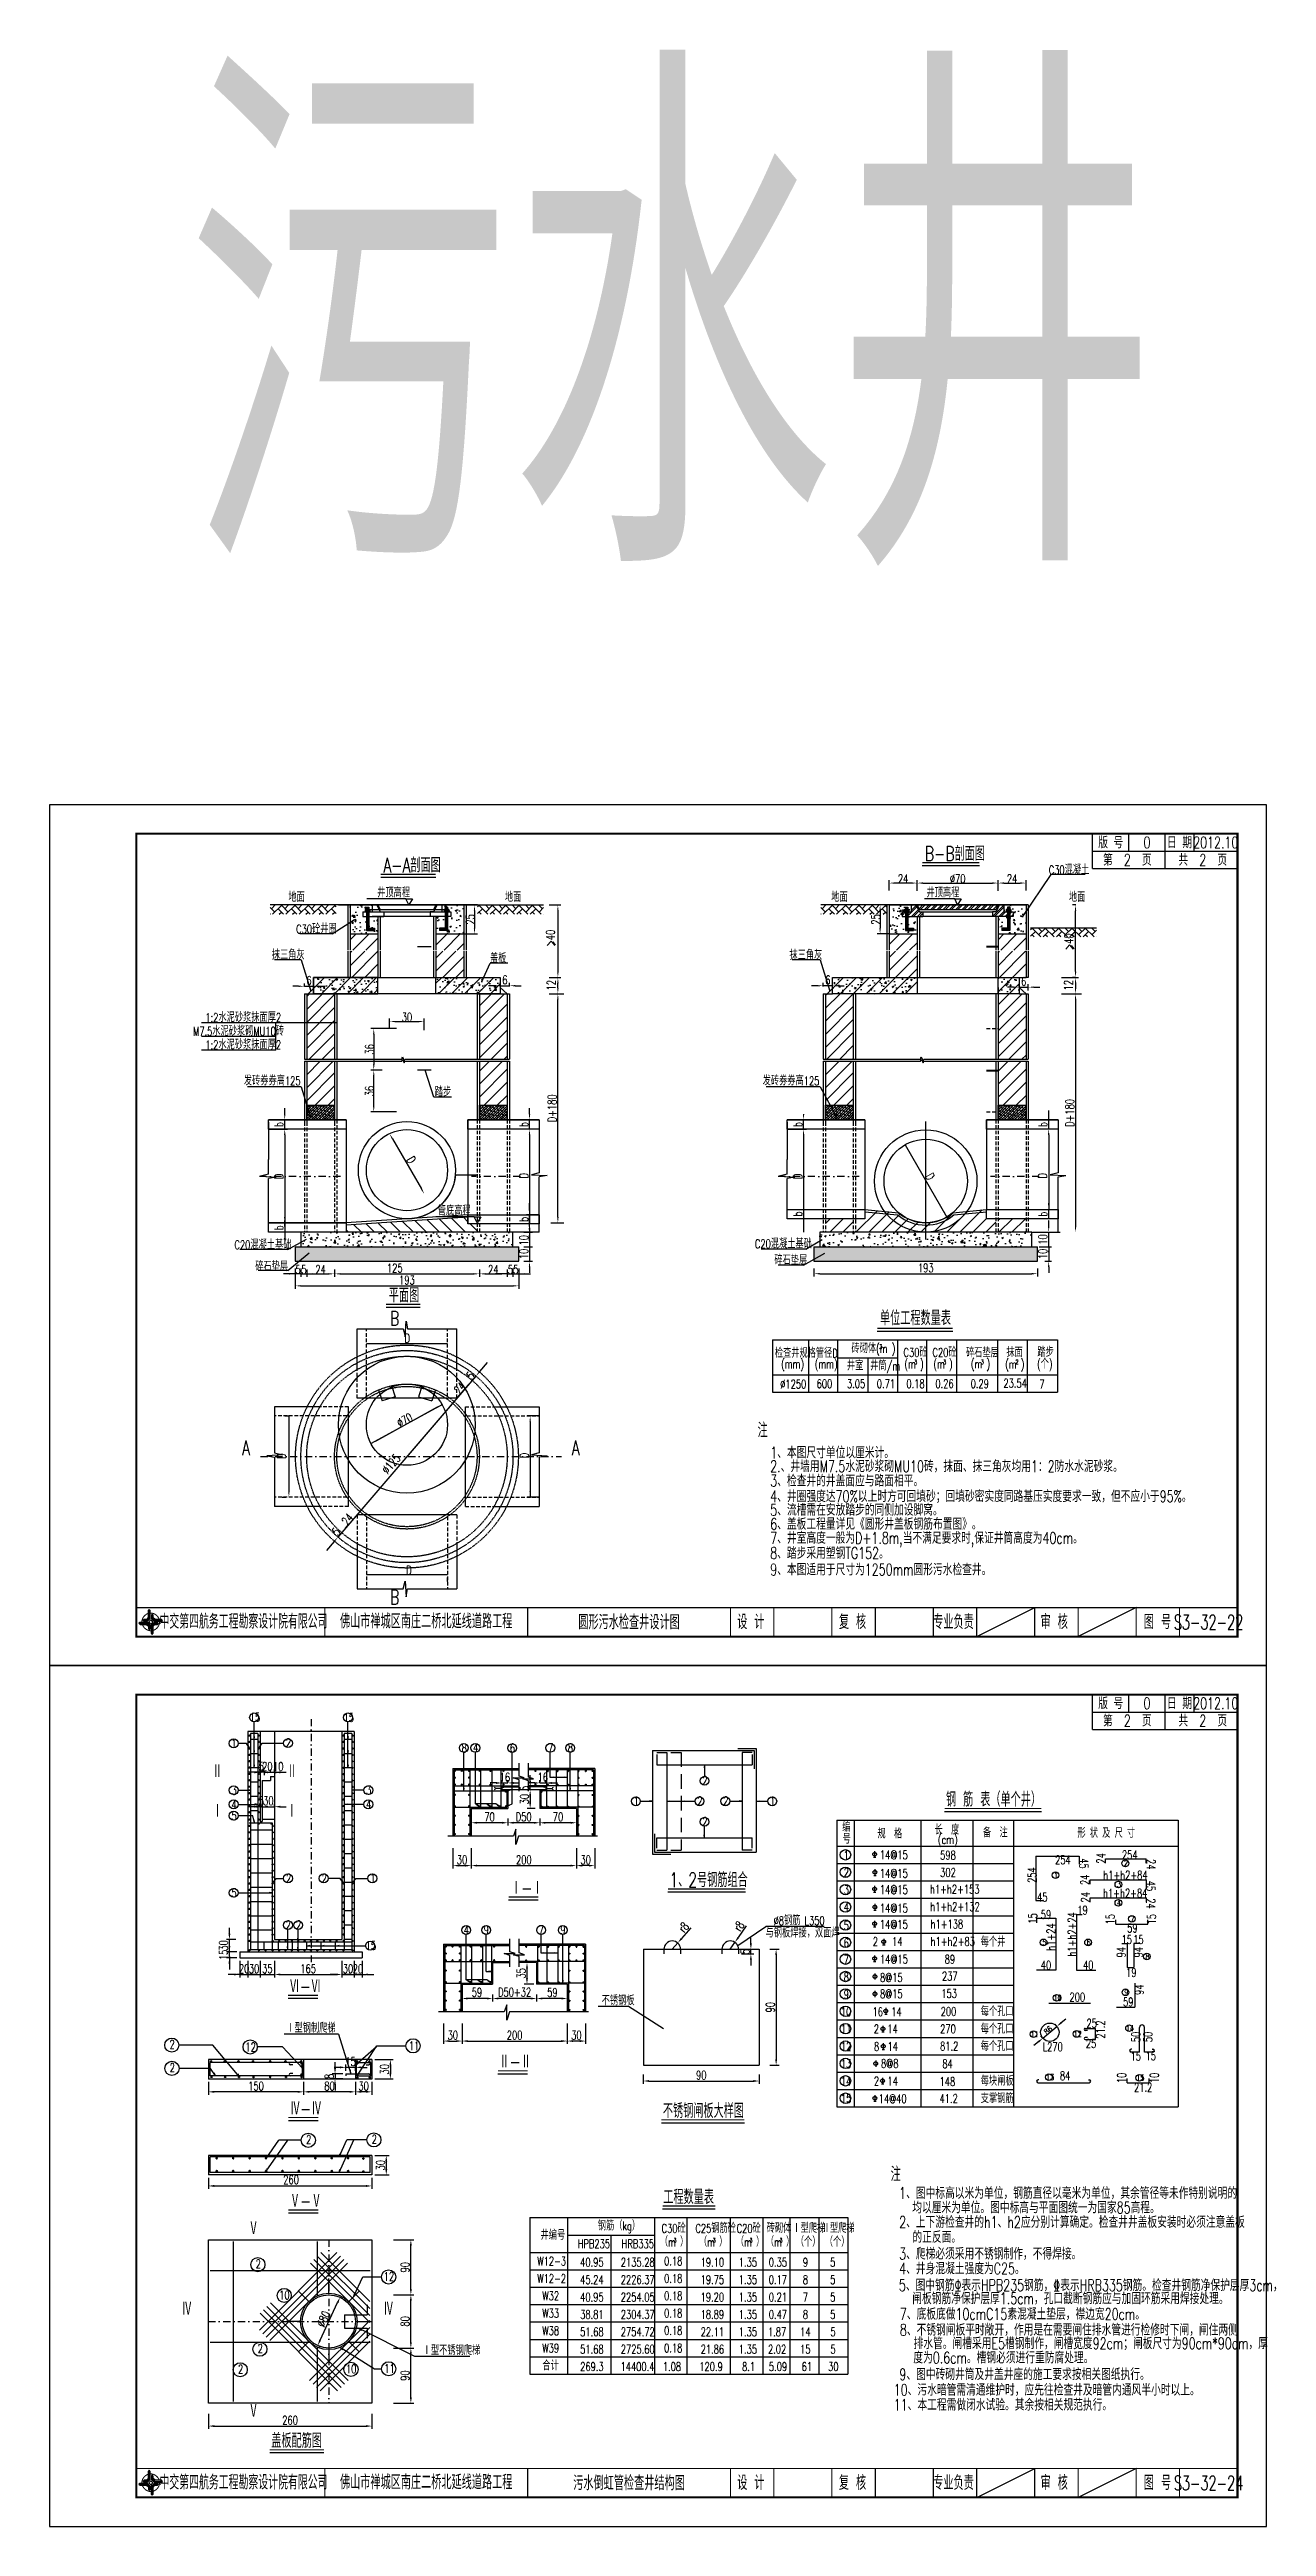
# Model space of a CAD drawing. Extents: x 5781 to 12795, y 1434 to 2653.
# Drawn here: x 8620 to 9040, y 1797 to 2652 of the extents above; entities that cross this region are included whole.
import ezdxf
from ezdxf.enums import TextEntityAlignment as Align

# ---------------------------------------------------------------- set-up
doc = ezdxf.new("R2010")
doc.units = 0
doc.header["$LTSCALE"] = 5
doc.header["$PDMODE"] = 32
doc.header["$PDSIZE"] = 0.3
for name, pattern in [('DASHDOT', [1, 0.5, -0.25, 0, -0.25]), ('DASHEDX2', [1.5, 1, -0.5]), ('HIDDEN', [0.375, 0.25, -0.125])]:
    doc.linetypes.add(name, pattern=pattern)
doc.layers.get('0').update_dxf_attribs({"linetype": 'CONTINUOUS'})
doc.layers.get('Defpoints').update_dxf_attribs({"linetype": 'CONTINUOUS'})
for name, color, linetype in [('GJBH', 7, 'CONTINUOUS'), ('YOLLOW', 7, 'CONTINUOUS'), ('中心线', 2, 'DASHDOT'), ('图框', 7, 'CONTINUOUS'), ('填充', 8, 'CONTINUOUS'), ('尺寸标注', 4, 'CONTINUOUS'), ('文字', 7, 'CONTINUOUS'), ('文字字符', 7, 'CONTINUOUS'), ('结构', 7, 'CONTINUOUS'), ('结构1', 1, 'CONTINUOUS'), ('结构2', 7, 'CONTINUOUS'), ('补充', 1, 'CONTINUOUS'), ('钢筋', 1, 'CONTINUOUS'), ('钢筋2', 3, 'CONTINUOUS')]:
    doc.layers.add(name, color=color, linetype=linetype)
doc.styles.get("Standard").update_dxf_attribs({"font": 'simplex1.shx', "width": 0.7, "bigfont": 'hztxt.shx'})
doc.dimstyles.new('比例1：25', dxfattribs={"dimtxt": 3, "dimasz": 2, "dimexe": 1, "dimexo": 1, "dimgap": 0.5, "dimtad": 1, "dimlfac": 2.5, "dimzin": 13, "dimdsep": 46, "dimtxsty": 'Standard', "dimcen": -0.09, "dimclrd": 256, "dimclre": 256, "dimclrt": 7, "dimaunit": 1, "dimadec": 0, "dimazin": 0, "dimtfac": 0.0005, "dimtix": 1, "dimtmove": 2, "dimatfit": 3, "dimfxl": 0, "dimtolj": 1, "dimtzin": 13, "dimarcsym": 0})
doc.dimstyles.new('比例1：40', dxfattribs={"dimtxt": 3, "dimasz": 2, "dimexe": 1, "dimexo": 1, "dimgap": 0.5, "dimtad": 1, "dimlfac": 4, "dimzin": 13, "dimdsep": 46, "dimtxsty": 'Standard', "dimcen": -0.09, "dimclrd": 256, "dimclre": 256, "dimclrt": 7, "dimaunit": 1, "dimadec": 0, "dimazin": 0, "dimtfac": 0.0005, "dimtix": 1, "dimtmove": 2, "dimatfit": 3, "dimfxl": 0, "dimtolj": 1, "dimtzin": 13, "dimarcsym": 0})
pattern_1 = [(45, (7408.7392, 2790.806), (-2.245064, 2.245064), [])]
pattern_2 = [(50, (7408.739, 2790.806), (5.46554, -0.478173), [0.5715, -6.2865]), (355, (7408.739, 2790.806), (-1.057285, 5.7317), [0.4572, -5.0292]), (100.451, (7409.1947, 2790.766), (4.408275, 5.2535), [0.4857, -5.3427]), (46.1842, (7408.739, 2792.33), (8.13237, -1.26127), [0.85725, -9.42975]), (96.6356, (7409.417, 2792.225), (7.122127, 7.422767), [0.72855, -8.01405]), (351.184, (7408.739, 2792.33), (7.12214, 7.422754), [0.6858, -7.5438]), (21, (7409.501, 2791.949), (4.548446, -3.067966), [0.5715, -6.2865]), (326, (7409.501, 2791.949), (1.85406, 5.525639), [0.4572, -5.0292]), (71.4514, (7409.88, 2791.6933), (6.402495, 2.457686), [0.4857, -5.3427]), (37.5, (7408.7392, 2790.806), (0.092658, 2.5366512), [0, -4.96824, 0, -5.1054, 0, -5.04825]), (7.5, (7408.7392, 2790.806), (2.00459, 3.0054172), [0, -2.91084, 0, -4.85394, 0, -1.92405]), (327.5, (7407.04, 2790.806), (4.0677179, -0.1718623), [0, -1.905, 0, -5.9436, 0, -7.8867]), (317.5, (7406.278, 2790.806), (4.4438754, 0.762795), [0, -2.4765, 0, -3.94716, 0, -5.6007])]
pattern_3 = [(180, (10510.39634, 1548.442045), (-0.03382550336, 0.03382550336), [0.0338255034, -0.0338255034]), (180, (10510.39634, 1548.45473), (-0.03382550336, 0.03382550336), [0.0338255034, -0.0338255034]), (180, (10510.39634, 1548.467414), (-0.03382550336, 0.03382550336), [0.0338255034, -0.0338255034]), (90, (10510.39211, 1548.471642), (0.03382550336, 0.03382550336), [0.0338255034, -0.0338255034]), (90, (10510.379426, 1548.471642), (0.03382550336, 0.03382550336), [0.0338255034, -0.0338255034]), (90, (10510.36674, 1548.471642), (0.03382550336, 0.03382550336), [0.0338255034, -0.0338255034])]
pattern_4 = [(0, (6922.389076, 1548.461328), (0.03382550336, 0.03382550336), [0.0338255034, -0.0338255034]), (0, (6922.389076, 1548.474012), (0.03382550336, 0.03382550336), [0.0338255034, -0.0338255034]), (0, (6922.389076, 1548.486697), (0.03382550336, 0.03382550336), [0.0338255034, -0.0338255034]), (90, (6922.393304, 1548.490925), (-0.03382550336, 0.03382550336), [0.0338255034, -0.0338255034]), (90, (6922.405988, 1548.490925), (-0.03382550336, 0.03382550336), [0.0338255034, -0.0338255034]), (90, (6922.418673, 1548.490925), (-0.03382550336, 0.03382550336), [0.0338255034, -0.0338255034])]

msp = doc.modelspace()

# ---------------------------------------------------------------- texts
at = {"color": 7, "width": 0.7}
for s, height, p in [('254', 3, (8966.8486, 2025.6172)), ('254', 3, (8989.9091, 2027.3616)), ('2', 2, (8990.6172, 2025.0048)), ('1', 2, (8966.4678, 2020.882)), ('h1+h2+84', 3, (8983.3991, 2014.1628)), ('h1+h2+84', 3, (8983.4543, 2020.3873)), ('3', 2, (8988.2171, 2017.6499)), ('45', 3, (8960.6258, 2012.7954)), ('59', 3, (8961.8883, 2006.769)), ('19', 3, (8974.5133, 2008.2962)), ('4', 2, (8988.1427, 2011.338)), ('6', 2, (8977.7187, 1997.741)), ('15', 3, (8989.7847, 1998.1769)), ('59', 3, (8991.7228, 2002.1328)), ('7', 2, (8992.8747, 2005.7296)), ('15', 3, (8993.7896, 1998.1769)), ('40', 3, (8961.8883, 1989.3072)), ('5', 2, (8962.4617, 1997.6753)), ('40', 3, (8976.4727, 1989.3072)), ('8', 2, (8998.044, 1992.8173)), ('19', 3, (8991.3524, 1986.7946)), ('10', 2, (8966.3245, 1978.565)), ('200', 3, (8971.8194, 1978.2595)), ('59', 3, (8990.2888, 1976.6257)), ('9', 2, (8990.6966, 1980.4086)), ('11', 2, (8958.3938, 1965.9748)), ('12', 2, (8973.2173, 1966.0845)), ('25', 3, (8977.6662, 1969.2591)), ('14', 2, (8991.2988, 1968.0817)), ('L270', 3, (8962.5588, 1961.1221)), ('25', 3, (8977.4607, 1962.2707)), ('13', 2, (8963.7145, 1951.1977)), ('84', 3, (8968.5043, 1951.1605)), ('21.2', 3, (8994.0895, 1947.1763)), ('15', 2, (8994.8816, 1950.9857))]:
    msp.add_text(s, height=height, dxfattribs=at).set_placement(p)
for s, rotation, p in [('45', 270, (8975.2775, 2027.705)), ('24', 90, (8984.1834, 2025.864)), ('24', 270, (8998.4484, 2027.4249)), ('254', 90, (8960.4083, 2019.2029)), ('24', 90, (8978.6247, 2018.4692)), ('45', 270, (8998.3839, 2019.9643)), ('15', 90, (8960.6194, 2005.1275)), ('h1+h2+24', 90, (8974.2001, 1993.7779)), ('24', 90, (8978.7836, 2012.4543)), ('24', 270, (8998.421, 2013.8828)), ('h1+24', 90, (8966.9088, 1995.7948)), ('15', 90, (8987.3815, 2004.8629)), ('15', 90, (9001.6611, 2004.8629)), ('94', 90, (8991.1747, 1993.4873)), ('94', 90, (8997.112, 1993.4873)), ('94', 90, (8997.4051, 1980.5566)), ('21.2', 90, (8983.9992, 1965.4478)), ('10', 90, (8991.3194, 1950.1227)), ('10', 90, (9002.5943, 1950.1227))]:
    msp.add_text(s, height=3, rotation=rotation, dxfattribs=at).set_placement(p)
for p in [(8994.7259, 1964.2736), (8998.8874, 1964.2736)]:
    msp.add_text('50', height=3, rotation=90, dxfattribs=at).set_placement(p, align=Align.MIDDLE_LEFT)
for p in [(8992.8917, 1959.4194), (8998.077, 1959.5287)]:
    msp.add_text('15', height=3, dxfattribs=at).set_placement(p, align=Align.MIDDLE_LEFT)
at = {"layer": '图框', "color": 7}
for s, height, width, p in [('版 号', 4, 0.7, (8986.0437, 2378.1667)), ('0', 4, 0.7, (8998.5437, 2378.1667)), ('日 期', 4, 0.7, (9009.7937, 2378.1667)), ('2012.10', 4, 0.7, (9022.2937, 2378.1667)), ('中交第四航务工程勘察设计院有限公司', 5, 0.65, (8686.7246, 2109.4152)), ('佛山市禅城区南庄二桥北延线道路工程', 5, 0.7, (8749.7937, 2109.4814)), ('设 计', 5, 0.7, (8861.8384, 2109.2613)), ('复 核', 5, 0.7, (8896.9332, 2109.2613)), ('专业负责', 5, 0.7, (8931.7839, 2109.2613)), ('审 核', 5, 0.7, (8966.5577, 2109.2613)), ('图 号', 5, 0.7, (9002.1769, 2109.2613)), ('版 号', 4, 0.7, (8986.0437, 2081.1667)), ('0', 4, 0.7, (8998.5437, 2081.1667)), ('日 期', 4, 0.7, (9009.7937, 2081.1667)), ('2012.10', 4, 0.7, (9022.2937, 2081.1667)), ('中交第四航务工程勘察设计院有限公司', 5, 0.65, (8686.7246, 1812.4152)), ('佛山市禅城区南庄二桥北延线道路工程', 5, 0.7, (8749.7937, 1812.4814)), ('设 计', 5, 0.7, (8861.8384, 1812.2613)), ('复 核', 5, 0.7, (8896.9332, 1812.2613)), ('专业负责', 5, 0.7, (8931.7839, 1812.2613)), ('审 核', 5, 0.7, (8966.5577, 1812.2613)), ('图 号', 5, 0.7, (9002.1769, 1812.2613))]:
    msp.add_text(s, height=height, dxfattribs=dict(at, width=width)).set_placement(p, align=Align.MIDDLE_CENTER)
at = {"layer": '图框', "color": 7, "width": 0.7}
msp.add_text('注', height=5, dxfattribs=at).set_placement((8864.1728, 2177.9004), align=Align.TOP_LEFT)
msp.add_text('注', height=5, dxfattribs=at).set_placement((8910.09, 1916.2467))
at = {"layer": '尺寸标注', "color": 7, "width": 0.7}
for s, rotation, p in [('>40', 90, (8794.1571, 2342.3214)), ('>40', 90, (8973.1174, 2341.0367)), ('12', 90, (8794.4473, 2327.1235)), ('12', 90, (8972.9325, 2327.1235)), ('D', 300, (8742.8955, 2268.7213)), ('D', 90, (8700.4743, 2262.0321)), ('D', 90, (8784.9557, 2262.2567)), ('D', 90, (8879.5302, 2262.0321)), ('D', 300, (8921.9514, 2262.9853)), ('D', 90, (8964.0115, 2262.2567)), ('D', 90, (8701.404, 2165.4595)), ('%%C125', 49.4126044, (8736.4794, 2160.0109)), ('D', 90, (8785.1718, 2165.7173))]:
    msp.add_text(s, height=3, rotation=rotation, dxfattribs=at).set_placement(p)
for s, p in [('125', (8736.2478, 2229.8386)), ('D', (8742.331, 2205.6192)), ('D', (8742.9093, 2125.5856))]:
    msp.add_text(s, height=3, dxfattribs=at).set_placement(p)
at = {"layer": '尺寸标注', "color": 7, "linetype": 'Continuous', "width": 0.7}
for s, p in [('2.、井墙用M7.5水泥砂浆砌MU10砖，抹面、抹三角灰均用1：2防水水泥砂浆。', (8868.5304, 2160.9351)), ('1、本图尺寸单位以厘米计。', (8868.5304, 2165.6878)), ('3、检查井的井盖面应与路面相平。', (8868.5304, 2155.9588)), ('4、井圈强度达70%%%以上时方可回填砂；回填砂密实度同路基压实度要求一致，但不应小于95%%%。', (8868.5304, 2150.5903)), ('5、流槽需在安放踏步的同侧加设脚窝。', (8868.5304, 2145.9079)), ('6、盖板工程量详见《圆形井盖板钢筋布置图》。', (8868.5304, 2141.0453)), ('7、井室高度一般为D+1.8m,当不满足要求时,保证井筒高度为40cm。', (8868.5304, 2136.2288)), ('8、踏步采用塑钢TG152。', (8868.5304, 2130.9989)), ('9、本图适用于尺寸为1250mm圆形污水检查井。', (8868.5304, 2125.317)), ('1、图中标高以米为单位，钢筋直径以毫米为单位，其余管径等未作特别说明的', (8913.0289, 1910.1917)), ('均以厘米为单位。图中标高与平面图统一为国家85高程。', (8917.5369, 1905.199)), ('2、上下游检查井的h1、h2应分别计算确定。检查井井盖板安装时必须注意盖板', (8913.029, 1900.1847)), ('的正反面。', (8917.609, 1895.0014)), ('3、爬梯必须采用不锈钢制作，不得焊接。', (8913.029, 1889.2617)), ('5、图中钢筋%%131表示HPB235钢筋，%%132表示HRB335钢筋。检查井钢筋净保护层厚3cm，', (8912.9317, 1878.4037)), ('4、井身混凝土强度为C25。', (8913.029, 1884.1735)), ('7、底板底做10cmC15素混凝土垫层，襟边宽20cm。', (8913.2718, 1868.4657)), ('闸板钢筋净保护层厚1.5cm，孔口截断钢筋应与加固环筋采用焊接处理。', (8917.5432, 1873.8478)), ('8、不锈钢闸板平时敞开，作用是在需要闸住排水管进行检修时下闸，闸住两侧', (8913.2808, 1863.0121)), ('度为0.6cm。槽钢必须进行重防腐处理。', (8917.9173, 1853.4052)), ('排水管。闸槽采用E5槽钢制作，闸槽宽度92cm；闸板尺寸为90cm*90cm，厚', (8918.0077, 1858.3381)), ('10、污水暗管需清通维护时，应先往检查井及暗管内通风半小时以上。', (8911.1644, 1842.2989)), ('9、图中砖砌井筒及井盖井座的施工要求按相关图纸执行。', (8913.113, 1847.6606)), ('11、本工程需做闭水试验。其余按相关规范执行。', (8911.1644, 1837.1376))]:
    msp.add_text(s, height=4, dxfattribs=at).set_placement(p)
at = {"layer": '尺寸标注', "ltscale": 0.5, "insert": (8666.5715, 2635.4898), "char_height": 160, "width": 980.67944, "attachment_point": 1}
msp.add_mtext('污水井', dxfattribs=at)
at = {"layer": '尺寸标注', "color": 7, "char_height": 3, "attachment_point": 5}
for s, insert in [('\\A1;24', (8914.4043, 2365.668)), ('\\A1;%%c70', (8933.2041, 2365.668)), ('\\A1;24', (8952.0041, 2365.668)), ('\\A1;6', (8709.3482, 2330.563)), ('\\A1;6', (8776.9482, 2330.7488)), ('\\A1;6', (8888.4041, 2330.7304)), ('\\A1;6', (8956.0041, 2330.2467)), ('\\A1;30', (8743.1482, 2317.8908)), ('\\A1;5', (8705.5482, 2230.8348)), ('\\A1;5', (8707.6064, 2230.8386)), ('\\A1;24', (8713.3482, 2230.8386)), ('\\A1;24', (8772.9482, 2230.8386)), ('\\A1;5', (8778.8837, 2230.8386)), ('\\A1;5', (8780.7482, 2230.857)), ('193', (8922.2041, 2231.3855)), ('193', (8743.1482, 2227.2006))]:
    msp.add_mtext(s, dxfattribs=dict(at, insert=insert))
for s, insert, rotation in [('\\A1;25', (8764.9664, 2351.6004), 90), ('\\A1;25', (8904.9439, 2351.6), 90), ('\\A1;36', (8730.1948, 2306.7997), 90), ('\\A1;36', (8730.1948, 2292.3997), 90), ('D+180', (8793.2404, 2286.4529), 90), ('D+180', (8971.9041, 2284.8529), 90), ('b', (8698.9743, 2280.8836), 90), ('b', (8783.4557, 2280.8836), 90), ('b', (8878.0302, 2280.8836), 90), ('b', (8962.6255, 2280.8836), 90), ('b', (8878.0302, 2250.0129), 90), ('b', (8962.6255, 2249.9424), 90), ('b', (8698.9743, 2245.2004), 90), ('\\A1;10', (8783.4557, 2240.931), 90), ('\\A1;10', (8962.6255, 2241.2061), 90), ('\\A1;10', (8783.4557, 2236.2061), 90), ('\\A1;10', (8962.6255, 2236.2061), 90), ('\\A1;24', (8761.3972, 2189.9041), 49.4126044), ('\\A1;5', (8765.1177, 2194.2467), 49.4126044), ('\\A1;%%c70', (8742.3914, 2178.8475), 28.8045463), ('\\A1;24', (8722.621, 2144.643), 49.4126044), ('\\A1;5', (8718.7173, 2140.3938), 49.4126044)]:
    msp.add_mtext(s, dxfattribs=dict(at, insert=insert, rotation=rotation))
at = {"layer": '文字', "color": 7, "width": 0.7}
for s, height, p in [('B-B剖面图', 5, (8921.906, 2371.8415)), ('A-A剖面图', 5, (8735.0134, 2367.8632)), ('平面图', 5, (8736.8754, 2219.4701)), ('单位工程数量表', 5, (8906.3968, 2211.6042)), ('%%C1250', 3, (8871.9738, 2189.8172)), ('钢 筋 表（单个井）', 5, (8929.1961, 2045.5406)), ('Ⅰ-Ⅰ', 5, (8779.0543, 2014.9762)), ('1、2号钢筋组合', 5, (8833.7634, 2017.7389)), ('Ⅵ-Ⅵ', 5, (8702.6453, 1981.0922)), ('Ⅱ-Ⅱ', 5, (8775.045, 1955.0439)), ('Ⅳ-Ⅳ', 5, (8702.773, 1938.9272)), ('不锈钢闸板大样图', 5, (8831.473, 1938.0915)), ('Ⅴ-Ⅴ', 5, (8702.773, 1907.0244)), ('工程数量表', 5, (8831.6146, 1908.3392)), ('盖板配筋图', 5, (8696.3232, 1824.2916))]:
    msp.add_text(s, height=height, dxfattribs=at).set_placement(p)
for s, p in [('B', (8738.879, 2213.968)), ('A', (8687.6026, 2169.3258)), ('A', (8801.3336, 2169.3258)), ('B', (8738.879, 2117.8079)), ('Ⅱ', (8677.7178, 2057.7189)), ('Ⅱ', (8703.4205, 2057.7189)), ('Ⅰ', (8677.7178, 2044.0755)), ('Ⅰ', (8703.4205, 2044.0755)), ('Ⅴ', (8690.1977, 1900.0353)), ('Ⅳ', (8667.1503, 1872.296)), ('Ⅳ', (8736.7161, 1872.296)), ('Ⅴ', (8690.1977, 1837.0416))]:
    msp.add_text(s, height=5, dxfattribs=at).set_placement(p, align=Align.MIDDLE_CENTER)
at = {"layer": '文字字符', "color": 7, "width": 0.7}
for s, p in [('C30混凝土', (8971.6354, 2369.0491)), ('地面', (8705.0806, 2359.6186)), ('地面', (8779.7685, 2359.6186)), ('地面', (8892.4303, 2359.6186)), ('地面', (8974.4222, 2359.6186)), ('C30砼井圈', (8711.9218, 2348.6598)), ('抹三角灰', (8702.1626, 2339.6896)), ('盖板', (8774.6357, 2338.4906)), ('抹三角灰', (8880.8333, 2339.6199)), ('1:2水泥砂浆抹面厚2', (8686.6478, 2318.1451)), ('M7.5水泥砂浆砌MU10砖', (8685.0116, 2313.3932)), ('1:2水泥砂浆抹面厚2', (8686.6478, 2308.7305)), ('发砖券券高125', (8696.6502, 2296.2909)), ('踏步', (8755.5827, 2292.4169)), ('发砖券券高125', (8875.7061, 2296.2909)), ('C20混凝土基础', (8693.4534, 2239.7101)), ('C20混凝土基础', (8873.0782, 2240.0439)), ('碎石垫层', (8696.4562, 2232.1856)), ('碎石垫层', (8875.6178, 2234.3516))]:
    msp.add_text(s, height=3, dxfattribs=at).set_placement(p, align=Align.MIDDLE)
for s, height, p in [('砖砌体(m )', 3, (8896.5616, 2202.0569)), ('3', 1.5, (8906.0976, 2203.4061)), ('检查井规格', 3, (8870.1234, 2200.4256)), ('(mm)', 3, (8872.2947, 2196.7252)), ('(mm)', 3, (8883.875, 2196.7252)), ('管径D', 3, (8884.2801, 2200.4256)), ('井室', 3, (8894.9894, 2196.0976)), ('井筒/m', 3, (8903.0221, 2196.0456)), ('C30砼', 3, (8914.536, 2200.7313)), ('(m )', 3, (8914.8347, 2196.7252)), ('3', 1.5, (8918.1561, 2198.1229)), ('C20砼', 3, (8924.536, 2200.7313)), ('(m )', 3, (8924.8347, 2196.7252)), ('3', 1.5, (8928.1561, 2198.1229)), ('碎石垫层', 3, (8936.0805, 2200.5308)), ('(m )', 3, (8937.7769, 2196.792)), ('3', 1.5, (8941.1843, 2198.1565)), ('(m )', 3, (8949.6121, 2196.6653)), ('抹面', 3, (8950.04, 2200.6715)), ('2', 1.5, (8953.1355, 2198.2242)), ('踏步', 3, (8960.7202, 2200.7313)), ('(个)', 3, (8960.6207, 2196.7252)), ('600', 3, (8884.5428, 2189.9401)), ('3.05', 3, (8895.0134, 2189.9401)), ('0.71', 3, (8905.3152, 2189.9401)), ('0.18', 3, (8915.5297, 2189.9401)), ('0.26', 3, (8925.5297, 2189.9401)), ('0.29', 3, (8937.6907, 2189.9401)), ('23.54', 3, (8949.021, 2190.0884)), ('7', 3, (8961.377, 2189.8019)), ('15', 3, (8688.9054, 2074.8398)), ('15', 3, (8721.264, 2074.7309)), ('1', 3, (8682.5426, 2065.9605)), ('2', 3, (8701.3558, 2066.0505)), ('8', 3, (8762.0165, 2064.2316)), ('4', 3, (8765.9547, 2064.345)), ('6', 3, (8778.662, 2064.2668)), ('7', 3, (8791.8114, 2064.345)), ('8', 3, (8798.6913, 2064.345)), ('3', 3, (8682.6144, 2049.6044)), ('3', 3, (8729.0795, 2049.6765)), ('2', 3, (8845.0849, 2053.0526)), ('4', 3, (8682.6144, 2044.7363)), ('5', 3, (8682.6144, 2040.8187)), ('4', 3, (8729.0795, 2044.8084)), ('1', 3, (8821.4196, 2045.9853)), ('2', 3, (8843.3706, 2045.9853)), ('2', 3, (8852.2855, 2045.9853)), ('1', 3, (8868.4872, 2045.9853)), ('2', 3, (8845.0849, 2038.918)), ('编', 3, (8893.3686, 2036.8604)), ('号', 3, (8893.5001, 2032.8121)), ('规  格', 3, (8905.5309, 2034.5856)), ('长  度', 3, (8925.2192, 2035.9544)), ('(cm)', 3, (8926.4061, 2032.6386)), ('备  注', 3, (8941.9501, 2034.9511)), ('形 状 及 尺 寸', 3, (8974.5433, 2034.8095)), ('1', 3, (8893.9026, 2027.3218)), ('14@15', 3, (8906.379, 2027.3699)), ('598', 3, (8927.1707, 2027.2632)), ('5', 3, (8682.5904, 2014.2576)), ('2', 3, (8701.4271, 2019.2918)), ('2', 3, (8713.741, 2019.2918)), ('1', 3, (8730.4724, 2019.3679)), ('2 ', 3, (8893.9026, 2021.3243)), ('3 ', 3, (8893.9026, 2015.3269)), ('14@15', 3, (8906.379, 2020.9958)), ('14@15', 3, (8906.379, 2015.375)), ('h1+h2+153', 3, (8923.6586, 2015.4937)), ('302', 3, (8927.1707, 2021.2658)), ('4', 3, (8893.9026, 2009.3295)), ('14@15', 3, (8906.379, 2009.001)), ('h1+h2+132', 3, (8923.7446, 2009.4963)), ('2', 3, (8701.318, 2003.241)), ('2', 3, (8704.8432, 2003.2061)), ('4', 3, (8762.753, 2001.4853)), ('9', 3, (8769.6557, 2001.4853)), ('7', 3, (8788.6097, 2001.4853)), ('9', 3, (8796.0852, 2001.4853)), ('与钢板焊接，双面焊', 3, (8866.9359, 2000.4079)), ('%%C8钢筋 L350', 3, (8869.6828, 2004.6691)), ('5', 3, (8893.8732, 2003.0238)), ('6', 3, (8893.8732, 1997.0263)), ('2   14', 3, (8903.9219, 1997.4809)), ('14@15', 3, (8906.379, 2003.3802)), ('h1+138', 3, (8923.8527, 2003.4988)), ('h1+h2+83', 3, (8923.8595, 1997.5014)), ('每个井', 3, (8941.1778, 1997.2636)), ('15', 3, (8728.9263, 1996.0717)), ('7', 3, (8893.8732, 1991.2592)), ('14@15', 3, (8906.3991, 1991.4112)), ('89', 3, (8928.7318, 1991.347)), ('8', 3, (8893.8732, 1985.2618)), ('8@15', 3, (8906.3991, 1985.0372)), ('237', 3, (8927.7932, 1985.5337)), ('不锈钢板', 3, (8810.3462, 1977.0299)), ('10', 3, (8892.9233, 1973.2669)), ('9', 3, (8893.8732, 1979.2644)), ('16  14', 3, (8903.8226, 1973.2458)), ('8@15', 3, (8906.3991, 1979.4164)), ('200', 3, (8927.3506, 1973.3251)), ('153', 3, (8927.5808, 1979.5363)), ('每个孔口', 3, (8941.1778, 1973.2739)), ('Ⅰ型钢制爬梯', 3, (8701.5113, 1967.5465)), ('11', 3, (8892.9526, 1967.3475)), ('2  14', 3, (8904.2679, 1967.3082)), ('270', 3, (8927.1734, 1967.3134)), ('每个孔口', 3, (8941.1778, 1967.2765)), ('12', 3, (8892.9233, 1961.2721)), ('13', 3, (8892.9233, 1955.2746)), ('8  14', 3, (8904.327, 1961.2809)), ('8@8', 3, (8906.7485, 1955.403)), ('81.2', 3, (8927.1469, 1961.399)), ('84', 3, (8927.9159, 1955.3185)), ('每个孔口', 3, (8941.1778, 1961.279)), ('14', 3, (8892.9233, 1949.2772)), ('2  14', 3, (8904.3048, 1949.3448)), ('148', 3, (8926.9696, 1949.1352)), ('每块闸板', 3, (8941.1778, 1949.2842)), ('15', 3, (8892.9526, 1943.3577)), ('14@40', 3, (8905.9758, 1943.2577)), ('41.2', 3, (8926.9696, 1943.2921)), ('支掌钢筋', 3, (8941.1778, 1943.2867)), ('Ⅰ型不锈钢爬梯', 3, (8748.5917, 1856.3387))]:
    msp.add_text(s, height=height, dxfattribs=at).set_placement(p)
for s, p in [('2', (8661.221, 1963.4773)), ('12', (8687.3994, 1962.5902)), ('11', (8743.8222, 1962.9866)), ('2', (8661.288, 1955.4697)), ('2', (8708.3458, 1930.6431)), ('2', (8730.9853, 1930.7794)), ('2', (8690.937, 1887.7469)), ('12', (8735.1166, 1883.3979)), ('10', (8699.0769, 1877.0118)), ('2', (8691.6276, 1858.5677)), ('2', (8684.8386, 1851.4765)), ('10', (8722.1128, 1851.5127)), ('11', (8735.3722, 1851.7083))]:
    msp.add_text(s, height=3, dxfattribs=at).set_placement(p, align=Align.MIDDLE_LEFT)
at = {"layer": '文字字符', "color": 7, "linetype": 'ByBlock', "width": 0.7}
for s, height, p in [('钢筋（kg）', 3, (8809.0428, 1899.3544)), ('C30砼', 3, (8831.0333, 1898.5027)), ('C25钢筋砼', 3, (8842.6908, 1898.5027)), ('C20砼', 3, (8856.9488, 1898.5027)), ('砖砌体', 3, (8867.3048, 1898.5027)), ('Ⅰ型爬梯', 3, (8876.1741, 1898.5027)), ('Ⅱ型爬梯', 3, (8886.295, 1898.5027)), ('W12-3', 3, (8788.1565, 1887.206)), ('HPB235', 3, (8802.0795, 1893.206)), ('40.95', 3, (8802.9349, 1886.8067)), ('2135.28', 3, (8816.958, 1886.8067)), ('HRB335', 3, (8817.2282, 1893.206)), ('（m ）', 3, (8830.4268, 1893.7915)), ('0.18', 3, (8831.9023, 1887.2329)), ('3', 1.5, (8835.1162, 1895.1408)), ('19.10', 3, (8844.5114, 1886.8067)), ('（m ）', 3, (8843.9124, 1893.7915)), ('3', 1.5, (8848.6019, 1895.1408)), ('（m ）', 3, (8856.6478, 1893.7915)), ('1.35', 3, (8857.6781, 1886.8067)), ('3', 1.5, (8861.3372, 1895.1408)), ('0.35', 3, (8868.0298, 1886.8067)), ('（m ）', 3, (8867.0038, 1893.7915)), ('3', 1.5, (8871.6932, 1895.1408)), ('（个）', 3, (8877.3543, 1893.7915)), ('9', 3, (8879.7878, 1886.8067)), ('（个）', 3, (8887.3543, 1893.7915)), ('5', 3, (8889.2224, 1886.8067)), ('W12-2', 3, (8788.1565, 1881.206)), ('45.24', 3, (8802.9349, 1880.8067)), ('2226.37', 3, (8816.958, 1880.8067)), ('0.18', 3, (8831.9023, 1881.2329)), ('19.75', 3, (8844.5114, 1880.8067)), ('1.35', 3, (8857.6781, 1880.8067)), ('0.17', 3, (8868.0298, 1880.8067)), ('8', 3, (8879.7878, 1880.8067)), ('5', 3, (8889.2224, 1880.8067)), ('W32', 3, (8789.9025, 1875.206)), ('W33', 3, (8789.9025, 1869.206)), ('40.95', 3, (8802.9325, 1874.8067)), ('38.81', 3, (8802.9325, 1868.8067)), ('2254.05', 3, (8816.9556, 1874.8067)), ('2304.37', 3, (8816.9556, 1868.8067)), ('0.18', 3, (8831.9023, 1875.2329)), ('0.18', 3, (8831.9023, 1869.2329)), ('19.20', 3, (8844.509, 1874.8067)), ('18.89', 3, (8844.509, 1868.8067)), ('1.35', 3, (8857.6781, 1874.8067)), ('1.35', 3, (8857.6781, 1868.8067)), ('0.21', 3, (8868.0298, 1874.8067)), ('0.47', 3, (8868.0298, 1868.8067)), ('7', 3, (8879.7878, 1874.8067)), ('8', 3, (8879.7878, 1868.8067)), ('5', 3, (8889.2224, 1874.8067)), ('5', 3, (8889.2224, 1868.8067)), ('W38', 3, (8789.9025, 1863.206)), ('51.68', 3, (8802.9325, 1862.8067)), ('2754.72', 3, (8816.9556, 1862.8067)), ('0.18', 3, (8831.9023, 1863.2329)), ('22.11', 3, (8844.509, 1862.8067)), ('1.35', 3, (8857.6781, 1862.8067)), ('1.87', 3, (8867.7484, 1862.8067)), ('14', 3, (8878.8335, 1862.8067)), ('5', 3, (8889.3045, 1862.8067)), ('W39', 3, (8789.9025, 1857.206)), ('51.68', 3, (8802.9325, 1856.8067)), ('2725.60', 3, (8816.9556, 1856.8067)), ('0.18', 3, (8831.9023, 1857.2329)), ('21.86', 3, (8844.509, 1856.8067)), ('1.35', 3, (8857.6781, 1856.8067)), ('2.02', 3, (8867.7484, 1856.8067)), ('15', 3, (8878.8335, 1856.8067)), ('5', 3, (8889.3045, 1856.8067)), ('合计', 3, (8789.9025, 1851.0735)), ('269.3', 3, (8802.9325, 1850.8067)), ('14400.4', 3, (8816.8725, 1850.8067)), ('1.08', 3, (8831.4558, 1850.8067)), ('120.9', 3, (8844.0556, 1850.8067)), ('8.1', 3, (8858.8062, 1850.8067)), ('5.09', 3, (8868.0594, 1850.8067)), ('61', 3, (8879.3712, 1850.8067)), ('30', 3, (8888.4966, 1850.8067))]:
    msp.add_text(s, height=height, dxfattribs=at).set_placement(p)
at = {"layer": '文字字符', "color": 7, "linetype": 'ByBlock', "insert": (8789.2607, 1899.1157), "char_height": 3, "attachment_point": 1}
msp.add_mtext('井编号', dxfattribs=at)
at = {"layer": '结构', "color": 7, "width": 0.7}
for s, p in [('井顶高程', (8732.9004, 2359.2732)), ('井顶高程', (8922.46, 2359.2732)), ('管底高程', (8753.7781, 2249.5655))]:
    msp.add_text(s, height=3, dxfattribs=at).set_placement(p)

# ---------------------------------------------------------------- blocks, each defined once
blk = doc.blocks.new('series')
at = {"width": 0.75}
for tag, height, p in [('页码', 4, (-35, -19)), ('图名', 5, (-220, -282)), ('图号', 5, (-20, -282))]:
    blk.add_attdef(tag, text='', height=height, dxfattribs=at).set_placement(p, align=Align.MIDDLE_CENTER)
blk = doc.blocks.new('tb')
at = {"lineweight": -3}
h = blk.add_hatch(color=256, dxfattribs=at)
h.paths.add_polyline_path([(-1.23, -0.13), (-3.78, -0.14), (-4.14, -0.41), (-1.4, -0.44), (-0.56, -1.24), (-0.54, -2.62), (-0.27, -2.2), (-0.26, -1.06)])
h.paths.add_polyline_path([(0.13, -1.08), (0.14, -3.86), (0.41, -4.26), (0.44, -1.24), (1.25, -0.43), (2.66, -0.43), (2.26, -0.16), (1.07, -0.15)])
h.paths.add_polyline_path([(1.08, 0.3), (3.62, 0.3), (4.02, 0.56), (1.25, 0.57), (0.43, 1.39), (0.43, 2.8), (0.16, 2.41), (0.15, 1.24)])
h.paths.add_polyline_path([(-0.28, 1.21), (-0.28, 3.99), (-0.56, 4.39), (-0.57, 1.41), (-1.38, 0.6), (-2.74, 0.56), (-2.33, 0.3), (-1.2, 0.29)])
for p, q in [((-1.38, 0.6), (-2.74, 0.56)), ((-0.57, 1.41), (-1.38, 0.6)), ((-0.56, 4.39), (-0.57, 1.41)), ((0.43, 2.8), (0.43, 1.39)), ((0.43, 1.39), (1.25, 0.57)), ((1.25, 0.57), (4.02, 0.56)), ((-4.14, -0.41), (-1.4, -0.44)), ((-1.4, -0.44), (-0.56, -1.24)), ((-0.56, -1.24), (-0.54, -2.62)), ((0.41, -4.26), (0.44, -1.24)), ((0.44, -1.24), (1.25, -0.43)), ((1.25, -0.43), (2.66, -0.43))]:
    blk.add_line(p, q, dxfattribs=at)
at = {"lineweight": -3, "const_width": 0.35, "flags": 128}
for points in [[(-0.9, 3.02, 0.324167), (-3.16, -0.14)], [(2.88, 0.92, 0.324403), (-0.24, 3.15)], [(0.75, -2.86, 0.325418), (3.02, 0.26)], [(-2.98, -0.76, 0.322976), (0.14, -2.98)]]:
    blk.add_lwpolyline(points, format="xyb", dxfattribs=at)
at = {"lineweight": -3, "flags": 128}
for points in [[(-0.9, 3.99), (-0.9, 1.58), (-1.53, 0.91), (-2.34, 0.91), (-2.74, 0.56), (-2.33, 0.3), (-1.2, 0.29), (-0.28, 1.21), (-0.28, 3.99), (-0.56, 4.39)], [(-0.04, 0.77), (0.68, 0.04), (-0.04, -0.69), (-0.77, 0.05)], [(3.62, 0.92), (1.43, 0.92), (0.77, 1.54), (0.77, 2.38), (0.43, 2.8), (0.16, 2.41), (0.15, 1.24), (1.08, 0.3), (3.62, 0.3), (4.02, 0.56)], [(-3.73, -0.76), (-1.54, -0.76), (-0.89, -1.39), (-0.89, -2.21), (-0.54, -2.62), (-0.27, -2.2), (-0.26, -1.06), (-1.23, -0.13), (-3.78, -0.14), (-4.14, -0.41)], [(0.75, -3.85), (0.75, -1.43), (1.4, -0.78), (2.26, -0.78), (2.66, -0.43), (2.26, -0.16), (1.07, -0.15), (0.13, -1.08), (0.14, -3.86), (0.41, -4.26)]]:
    blk.add_lwpolyline(points, close=True, dxfattribs=at)
blk = doc.blocks.new('DIM')
at = {"layer": '尺寸标注'}
blk.add_solid([(-1, -0.125), (-1, 0.125), (0, 0)], dxfattribs=at)
blk = doc.blocks.new('*D1095')
at = {"layer": 'Defpoints', "color": 0, "ltscale": 0.5}
for p in [(8674.63, 1918.46), (8731.01, 1918.46), (8731.01, 1914.65)]:
    blk.add_point(p, dxfattribs=at)
at = {"layer": '尺寸标注', "lineweight": -2, "ltscale": 0.5}
for p, q in [((8674.63, 1917.46), (8674.63, 1913.65)), ((8676.63, 1914.65), (8729.01, 1914.65)), ((8731.01, 1917.46), (8731.01, 1913.65))]:
    blk.add_line(p, q, dxfattribs=at)
at = {"layer": '尺寸标注', "ltscale": 0.5}
for points in [[(8676.63, 1914.98), (8676.63, 1914.31), (8674.63, 1914.65)], [(8729.01, 1914.98), (8729.01, 1914.31), (8731.01, 1914.65)]]:
    blk.add_solid(points, dxfattribs=at)
at = {"layer": '尺寸标注', "color": 7, "ltscale": 0.5, "insert": (8703.16, 1916.82), "char_height": 3, "attachment_point": 5}
blk.add_mtext('\\A1;260', dxfattribs=at)
blk = doc.blocks.new('*D1096')
at = {"layer": 'Defpoints', "color": 0, "ltscale": 0.5}
for p in [(8674.63, 1837), (8731.01, 1837), (8731.01, 1831.8)]:
    blk.add_point(p, dxfattribs=at)
at = {"layer": '尺寸标注', "lineweight": -2, "ltscale": 0.5}
for p, q in [((8674.63, 1836), (8674.63, 1830.8)), ((8676.63, 1831.8), (8729.01, 1831.8)), ((8731.01, 1836), (8731.01, 1830.8))]:
    blk.add_line(p, q, dxfattribs=at)
at = {"layer": '尺寸标注', "ltscale": 0.5}
for points in [[(8676.63, 1832.13), (8676.63, 1831.47), (8674.63, 1831.8)], [(8729.01, 1832.13), (8729.01, 1831.47), (8731.01, 1831.8)]]:
    blk.add_solid(points, dxfattribs=at)
at = {"layer": '尺寸标注', "color": 7, "ltscale": 0.5, "insert": (8702.82, 1833.8), "char_height": 3, "attachment_point": 5}
blk.add_mtext('\\A1;260', dxfattribs=at)
blk = doc.blocks.new('*D1097')
at = {"layer": 'Defpoints', "color": 0, "ltscale": 0.5}
for p in [(8720.05, 1876.23), (8720.05, 1876.23), (8712.34, 1859.58)]:
    blk.add_point(p, dxfattribs=at)
at = {"layer": '尺寸标注', "lineweight": -2, "ltscale": 0.5}
for p, q in [((8713.18, 1861.4), (8719.21, 1874.41)), ((8720.05, 1876.23), (8720.96, 1875.81)), ((8712.34, 1859.58), (8713.25, 1859.16))]:
    blk.add_line(p, q, dxfattribs=at)
at = {"layer": '尺寸标注', "ltscale": 0.5}
for points in [[(8718.91, 1874.55), (8719.52, 1874.27), (8720.05, 1876.23)], [(8712.88, 1861.54), (8713.48, 1861.26), (8712.34, 1859.58)]]:
    blk.add_solid(points, dxfattribs=at)
at = {"layer": '尺寸标注', "color": 7, "ltscale": 0.5, "insert": (8714.38, 1868.75), "char_height": 3, "attachment_point": 5, "rotation": 65.12984}
blk.add_mtext('\\A1;%%C80', dxfattribs=at)
blk = doc.blocks.new('*D1098')
at = {"layer": 'Defpoints', "color": 0, "ltscale": 0.5}
for p in [(8736.04, 1877.08), (8744.5, 1877.08), (8736.04, 1858.73)]:
    blk.add_point(p, dxfattribs=at)
at = {"layer": '尺寸标注', "lineweight": -2, "ltscale": 0.5}
for p, q in [((8738.5, 1877.08), (8745.5, 1877.08)), ((8744.5, 1860.73), (8744.5, 1875.08)), ((8738.5, 1858.73), (8745.5, 1858.73))]:
    blk.add_line(p, q, dxfattribs=at)
at = {"layer": '尺寸标注', "ltscale": 0.5}
for points in [[(8744.17, 1875.08), (8744.83, 1875.08), (8744.5, 1877.08)], [(8744.17, 1860.73), (8744.83, 1860.73), (8744.5, 1858.73)]]:
    blk.add_solid(points, dxfattribs=at)
at = {"layer": '尺寸标注', "color": 7, "ltscale": 0.5, "insert": (8742.5, 1867.91), "char_height": 3, "attachment_point": 5, "rotation": 90}
blk.add_mtext('\\A1;80', dxfattribs=at)
blk = doc.blocks.new('*D1099')
at = {"layer": 'Defpoints', "color": 0, "ltscale": 0.5}
for p in [(8736.04, 1858.73), (8744.5, 1858.73), (8736.04, 1839.72)]:
    blk.add_point(p, dxfattribs=at)
at = {"layer": '尺寸标注', "lineweight": -2, "ltscale": 0.5}
for p, q in [((8738.5, 1858.73), (8745.5, 1858.73)), ((8744.5, 1841.72), (8744.5, 1856.73)), ((8738.5, 1839.72), (8745.5, 1839.72))]:
    blk.add_line(p, q, dxfattribs=at)
at = {"layer": '尺寸标注', "ltscale": 0.5}
for points in [[(8744.17, 1856.73), (8744.83, 1856.73), (8744.5, 1858.73)], [(8744.17, 1841.72), (8744.83, 1841.72), (8744.5, 1839.72)]]:
    blk.add_solid(points, dxfattribs=at)
at = {"layer": '尺寸标注', "color": 7, "ltscale": 0.5, "insert": (8742.5, 1849.23), "char_height": 3, "attachment_point": 5, "rotation": 90}
blk.add_mtext('\\A1;90', dxfattribs=at)
blk = doc.blocks.new('*D1126')
at = {"layer": 'Defpoints', "color": 0, "ltscale": 0.5}
for p in [(8736.04, 1896.09), (8744.5, 1896.09), (8736.04, 1877.08)]:
    blk.add_point(p, dxfattribs=at)
at = {"layer": '尺寸标注', "lineweight": -2, "ltscale": 0.5}
for p, q in [((8738.5, 1896.09), (8745.5, 1896.09)), ((8744.5, 1879.08), (8744.5, 1894.09)), ((8738.5, 1877.08), (8745.5, 1877.08))]:
    blk.add_line(p, q, dxfattribs=at)
at = {"layer": '尺寸标注', "ltscale": 0.5}
for points in [[(8744.17, 1894.09), (8744.83, 1894.09), (8744.5, 1896.09)], [(8744.17, 1879.08), (8744.83, 1879.08), (8744.5, 1877.08)]]:
    blk.add_solid(points, dxfattribs=at)
at = {"layer": '尺寸标注', "color": 7, "ltscale": 0.5, "insert": (8742.5, 1886.59), "char_height": 3, "attachment_point": 5, "rotation": 90}
blk.add_mtext('\\A1;90', dxfattribs=at)
blk = doc.blocks.new('*D1127')
at = {"layer": 'Defpoints', "color": 0, "ltscale": 0.5}
for p in [(8731.01, 1925.15), (8731.01, 1918.46), (8736.01, 1918.46)]:
    blk.add_point(p, dxfattribs=at)
at = {"layer": '尺寸标注', "lineweight": -2, "ltscale": 0.5}
for p, q in [((8732.01, 1925.15), (8737.01, 1925.15)), ((8736.01, 1923.15), (8736.01, 1920.46)), ((8732.01, 1918.46), (8737.01, 1918.46))]:
    blk.add_line(p, q, dxfattribs=at)
at = {"layer": '尺寸标注', "ltscale": 0.5}
for points in [[(8735.68, 1923.15), (8736.35, 1923.15), (8736.01, 1925.15)], [(8735.68, 1920.46), (8736.35, 1920.46), (8736.01, 1918.46)]]:
    blk.add_solid(points, dxfattribs=at)
at = {"layer": '尺寸标注', "color": 7, "ltscale": 0.5, "insert": (8734.01, 1921.8), "char_height": 3, "attachment_point": 5, "rotation": 90}
blk.add_mtext('\\A1;30', dxfattribs=at)
blk = doc.blocks.new('*D1128')
at = {"layer": 'Defpoints', "color": 0, "ltscale": 0.5}
for p in [(8722.03, 1955.56), (8722.03, 1953.33), (8725.37, 1953.33)]:
    blk.add_point(p, dxfattribs=at)
at = {"layer": '尺寸标注', "lineweight": -2, "ltscale": 0.5}
for p, q in [((8720.03, 1955.56), (8718.03, 1955.56)), ((8722.03, 1954.33), (8722.03, 1956.56)), ((8725.37, 1955.56), (8722.03, 1955.56)), ((8725.37, 1954.33), (8725.37, 1956.56)), ((8727.37, 1955.56), (8729.37, 1955.56))]:
    blk.add_line(p, q, dxfattribs=at)
at = {"layer": '尺寸标注', "ltscale": 0.5}
for points in [[(8720.03, 1955.9), (8720.03, 1955.23), (8722.03, 1955.56)], [(8727.37, 1955.9), (8727.37, 1955.23), (8725.37, 1955.56)]]:
    blk.add_solid(points, dxfattribs=at)
at = {"layer": '尺寸标注', "color": 7, "ltscale": 0.5, "insert": (8723.7, 1957.56), "char_height": 3, "attachment_point": 5}
blk.add_mtext('\\A1;15', dxfattribs=at)
blk = doc.blocks.new('*D1129')
at = {"layer": 'Defpoints', "color": 0, "ltscale": 0.5}
for p in [(8724.92, 1993.32), (8727.74, 1993.32), (8727.74, 1987.61)]:
    blk.add_point(p, dxfattribs=at)
at = {"layer": '尺寸标注', "lineweight": -2, "ltscale": 0.5}
for p, q in [((8724.92, 1992.32), (8724.92, 1986.61)), ((8727.74, 1992.32), (8727.74, 1986.61)), ((8722.92, 1987.61), (8720.92, 1987.61)), ((8724.92, 1987.61), (8727.74, 1987.61)), ((8729.74, 1987.61), (8731.74, 1987.61))]:
    blk.add_line(p, q, dxfattribs=at)
at = {"layer": '尺寸标注', "ltscale": 0.5}
for points in [[(8722.92, 1987.94), (8722.92, 1987.28), (8724.92, 1987.61)], [(8729.74, 1987.94), (8729.74, 1987.28), (8727.74, 1987.61)]]:
    blk.add_solid(points, dxfattribs=at)
at = {"layer": '尺寸标注', "color": 7, "ltscale": 0.5, "insert": (8726.24, 1989.59), "char_height": 3, "attachment_point": 5}
blk.add_mtext('\\A1;20', dxfattribs=at)
blk = doc.blocks.new('*D1130')
at = {"layer": 'Defpoints', "color": 0, "ltscale": 0.5}
for p in [(8707.47, 1951.55), (8725.37, 1951.55), (8707.47, 1947.12)]:
    blk.add_point(p, dxfattribs=at)
at = {"layer": '尺寸标注', "lineweight": -2, "ltscale": 0.5}
for p, q in [((8707.47, 1950.55), (8707.47, 1946.12)), ((8725.37, 1950.55), (8725.37, 1946.12)), ((8723.37, 1947.12), (8709.47, 1947.12))]:
    blk.add_line(p, q, dxfattribs=at)
at = {"layer": '尺寸标注', "ltscale": 0.5}
for points in [[(8709.47, 1947.46), (8709.47, 1946.79), (8707.47, 1947.12)], [(8723.37, 1947.46), (8723.37, 1946.79), (8725.37, 1947.12)]]:
    blk.add_solid(points, dxfattribs=at)
at = {"layer": '尺寸标注', "color": 7, "ltscale": 0.5, "insert": (8716.42, 1949.12), "char_height": 3, "attachment_point": 5}
blk.add_mtext('\\A1;80', dxfattribs=at)
blk = doc.blocks.new('*D1131')
at = {"layer": 'Defpoints', "color": 0, "ltscale": 0.5}
for p in [(8697.43, 1993.32), (8720.69, 1993.32), (8720.69, 1987.61)]:
    blk.add_point(p, dxfattribs=at)
at = {"layer": '尺寸标注', "lineweight": -2, "ltscale": 0.5}
for p, q in [((8697.43, 1992.32), (8697.43, 1986.61)), ((8720.69, 1992.32), (8720.69, 1986.61)), ((8699.43, 1987.61), (8718.69, 1987.61))]:
    blk.add_line(p, q, dxfattribs=at)
at = {"layer": '尺寸标注', "ltscale": 0.5}
for points in [[(8699.43, 1987.94), (8699.43, 1987.28), (8697.43, 1987.61)], [(8718.69, 1987.94), (8718.69, 1987.28), (8720.69, 1987.61)]]:
    blk.add_solid(points, dxfattribs=at)
at = {"layer": '尺寸标注', "color": 7, "ltscale": 0.5, "insert": (8709.06, 1989.61), "char_height": 3, "attachment_point": 5}
blk.add_mtext('\\A1;165', dxfattribs=at)
blk = doc.blocks.new('*D1132')
at = {"layer": 'Defpoints', "color": 0, "ltscale": 0.5}
for p in [(8688.27, 1993.32), (8692.5, 1993.32), (8692.5, 1987.61)]:
    blk.add_point(p, dxfattribs=at)
at = {"layer": '尺寸标注', "lineweight": -2, "ltscale": 0.5}
for p, q in [((8688.27, 1992.32), (8688.27, 1986.61)), ((8692.5, 1992.32), (8692.5, 1986.61)), ((8686.27, 1987.61), (8684.27, 1987.61)), ((8688.27, 1987.61), (8692.5, 1987.61)), ((8694.5, 1987.61), (8696.5, 1987.61))]:
    blk.add_line(p, q, dxfattribs=at)
at = {"layer": '尺寸标注', "ltscale": 0.5}
for points in [[(8686.27, 1987.94), (8686.27, 1987.28), (8688.27, 1987.61)], [(8694.5, 1987.94), (8694.5, 1987.28), (8692.5, 1987.61)]]:
    blk.add_solid(points, dxfattribs=at)
at = {"layer": '尺寸标注', "color": 7, "ltscale": 0.5, "insert": (8690.39, 1989.61), "char_height": 3, "attachment_point": 5}
blk.add_mtext('\\A1;30', dxfattribs=at)
blk = doc.blocks.new('*D1133')
at = {"layer": 'Defpoints', "color": 0, "ltscale": 0.5}
for p in [(8685.45, 1993.32), (8688.27, 1993.32), (8688.27, 1987.61)]:
    blk.add_point(p, dxfattribs=at)
at = {"layer": '尺寸标注', "lineweight": -2, "ltscale": 0.5}
for p, q in [((8685.45, 1992.32), (8685.45, 1986.61)), ((8688.27, 1992.32), (8688.27, 1986.61)), ((8683.45, 1987.61), (8681.45, 1987.61)), ((8685.45, 1987.61), (8688.27, 1987.61)), ((8690.27, 1987.61), (8692.27, 1987.61))]:
    blk.add_line(p, q, dxfattribs=at)
at = {"layer": '尺寸标注', "ltscale": 0.5}
for points in [[(8683.45, 1987.94), (8683.45, 1987.28), (8685.45, 1987.61)], [(8690.27, 1987.94), (8690.27, 1987.28), (8688.27, 1987.61)]]:
    blk.add_solid(points, dxfattribs=at)
at = {"layer": '尺寸标注', "color": 7, "ltscale": 0.5, "insert": (8686.95, 1989.61), "char_height": 3, "attachment_point": 5}
blk.add_mtext('\\A1;20', dxfattribs=at)
blk = doc.blocks.new('*D1134')
at = {"layer": 'Defpoints', "color": 0, "ltscale": 0.5}
for p in [(8720.69, 1993.32), (8724.92, 1993.32), (8724.92, 1987.61)]:
    blk.add_point(p, dxfattribs=at)
at = {"layer": '尺寸标注', "lineweight": -2, "ltscale": 0.5}
for p, q in [((8720.69, 1992.32), (8720.69, 1986.61)), ((8724.92, 1992.32), (8724.92, 1986.61)), ((8718.69, 1987.61), (8716.69, 1987.61)), ((8720.69, 1987.61), (8724.92, 1987.61)), ((8726.92, 1987.61), (8728.92, 1987.61))]:
    blk.add_line(p, q, dxfattribs=at)
at = {"layer": '尺寸标注', "ltscale": 0.5}
for points in [[(8718.69, 1987.94), (8718.69, 1987.28), (8720.69, 1987.61)], [(8726.92, 1987.94), (8726.92, 1987.28), (8724.92, 1987.61)]]:
    blk.add_solid(points, dxfattribs=at)
at = {"layer": '尺寸标注', "color": 7, "ltscale": 0.5, "insert": (8722.8, 1989.61), "char_height": 3, "attachment_point": 5}
blk.add_mtext('\\A1;30', dxfattribs=at)
blk = doc.blocks.new('*D1135')
at = {"layer": 'Defpoints', "color": 0, "ltscale": 0.5}
for p in [(8692.5, 1993.32), (8697.43, 1993.32), (8697.43, 1987.61)]:
    blk.add_point(p, dxfattribs=at)
at = {"layer": '尺寸标注', "lineweight": -2, "ltscale": 0.5}
for p, q in [((8692.5, 1992.32), (8692.5, 1986.61)), ((8697.43, 1992.32), (8697.43, 1986.61)), ((8690.5, 1987.61), (8688.5, 1987.61)), ((8692.5, 1987.61), (8697.43, 1987.61)), ((8699.43, 1987.61), (8701.43, 1987.61))]:
    blk.add_line(p, q, dxfattribs=at)
at = {"layer": '尺寸标注', "ltscale": 0.5}
for points in [[(8690.5, 1987.94), (8690.5, 1987.28), (8692.5, 1987.61)], [(8699.43, 1987.94), (8699.43, 1987.28), (8697.43, 1987.61)]]:
    blk.add_solid(points, dxfattribs=at)
at = {"layer": '尺寸标注', "color": 7, "ltscale": 0.5, "insert": (8694.97, 1989.61), "char_height": 3, "attachment_point": 5}
blk.add_mtext('\\A1;35', dxfattribs=at)
blk = doc.blocks.new('*D1136')
at = {"layer": 'Defpoints', "color": 0, "ltscale": 0.5}
for p in [(8674.63, 1951.55), (8707.47, 1951.55), (8674.63, 1947.12)]:
    blk.add_point(p, dxfattribs=at)
at = {"layer": '尺寸标注', "lineweight": -2, "ltscale": 0.5}
for p, q in [((8674.63, 1950.55), (8674.63, 1946.12)), ((8707.47, 1950.55), (8707.47, 1946.12)), ((8705.47, 1947.12), (8676.63, 1947.12))]:
    blk.add_line(p, q, dxfattribs=at)
at = {"layer": '尺寸标注', "ltscale": 0.5}
for points in [[(8676.63, 1947.46), (8676.63, 1946.79), (8674.63, 1947.12)], [(8705.47, 1947.46), (8705.47, 1946.79), (8707.47, 1947.12)]]:
    blk.add_solid(points, dxfattribs=at)
at = {"layer": '尺寸标注', "color": 7, "ltscale": 0.5, "insert": (8691.05, 1949.12), "char_height": 3, "attachment_point": 5}
blk.add_mtext('\\A1;150', dxfattribs=at)
blk = doc.blocks.new('*D1137')
at = {"layer": 'Defpoints', "color": 0, "ltscale": 0.5}
for p in [(8718.32, 1951.55), (8722.03, 1953.33), (8722.03, 1951.55)]:
    blk.add_point(p, dxfattribs=at)
at = {"layer": '尺寸标注', "lineweight": -2, "ltscale": 0.5}
for p, q in [((8718.32, 1955.33), (8718.32, 1957.33)), ((8721.03, 1953.33), (8717.32, 1953.33)), ((8721.03, 1951.55), (8717.32, 1951.55)), ((8718.32, 1953.33), (8718.32, 1951.55)), ((8718.32, 1949.55), (8718.32, 1947.55))]:
    blk.add_line(p, q, dxfattribs=at)
at = {"layer": '尺寸标注', "ltscale": 0.5}
for points in [[(8717.99, 1955.33), (8718.66, 1955.33), (8718.32, 1953.33)], [(8717.99, 1949.55), (8718.66, 1949.55), (8718.32, 1951.55)]]:
    blk.add_solid(points, dxfattribs=at)
at = {"layer": '尺寸标注', "color": 7, "ltscale": 0.5, "insert": (8716.32, 1952.44), "char_height": 3, "attachment_point": 5, "rotation": 90}
blk.add_mtext('\\A1;8', dxfattribs=at)
blk = doc.blocks.new('*D1138')
at = {"layer": 'Defpoints', "color": 0, "ltscale": 0.5}
for p in [(8692.5, 2045.49), (8692.5, 2045.49), (8693.21, 2045.49)]:
    blk.add_point(p, dxfattribs=at)
at = {"layer": '尺寸标注', "lineweight": -2, "ltscale": 0.5}
for p, q in [((8690.5, 2045.49), (8688.5, 2045.49)), ((8692.5, 2045.49), (8692.5, 2046.49)), ((8693.21, 2045.49), (8692.5, 2045.49)), ((8693.21, 2045.49), (8693.21, 2046.49)), ((8695.21, 2045.49), (8697.21, 2045.49))]:
    blk.add_line(p, q, dxfattribs=at)
at = {"layer": '尺寸标注', "ltscale": 0.5}
for points in [[(8690.5, 2045.83), (8690.5, 2045.16), (8692.5, 2045.49)], [(8695.21, 2045.83), (8695.21, 2045.16), (8693.21, 2045.49)]]:
    blk.add_solid(points, dxfattribs=at)
at = {"layer": '尺寸标注', "color": 7, "ltscale": 0.5, "insert": (8692.85, 2047.49), "char_height": 3, "attachment_point": 5}
blk.add_mtext('\\A1;5', dxfattribs=at)
blk = doc.blocks.new('*D1139')
at = {"layer": 'Defpoints', "color": 0, "ltscale": 0.5}
for p in [(8693.21, 2044.17), (8697.43, 2045.49), (8697.43, 2044.17)]:
    blk.add_point(p, dxfattribs=at)
at = {"layer": '尺寸标注', "lineweight": -2, "ltscale": 0.5}
for p, q in [((8691.21, 2045.49), (8689.21, 2045.49)), ((8693.21, 2045.17), (8693.21, 2046.49)), ((8693.21, 2045.49), (8697.43, 2045.49)), ((8697.43, 2045.17), (8697.43, 2046.49)), ((8699.43, 2045.49), (8701.43, 2045.49))]:
    blk.add_line(p, q, dxfattribs=at)
at = {"layer": '尺寸标注', "ltscale": 0.5}
for points in [[(8691.21, 2045.83), (8691.21, 2045.16), (8693.21, 2045.49)], [(8699.43, 2045.83), (8699.43, 2045.16), (8697.43, 2045.49)]]:
    blk.add_solid(points, dxfattribs=at)
at = {"layer": '尺寸标注', "color": 7, "ltscale": 0.5, "insert": (8695.32, 2047.49), "char_height": 3, "attachment_point": 5}
blk.add_mtext('\\A1;30', dxfattribs=at)
blk = doc.blocks.new('*D1140')
at = {"layer": 'Defpoints', "color": 0, "ltscale": 0.5}
for p in [(8681.88, 1999.66), (8685.15, 1999.66), (8685.15, 1995.43)]:
    blk.add_point(p, dxfattribs=at)
at = {"layer": '尺寸标注', "lineweight": -2, "ltscale": 0.5}
for p, q in [((8681.88, 2001.66), (8681.88, 2003.66)), ((8684.15, 1999.66), (8680.88, 1999.66)), ((8684.15, 1995.43), (8680.88, 1995.43)), ((8681.88, 1995.43), (8681.88, 1999.66)), ((8681.88, 1993.43), (8681.88, 1991.43))]:
    blk.add_line(p, q, dxfattribs=at)
at = {"layer": '尺寸标注', "ltscale": 0.5}
for points in [[(8681.54, 2001.66), (8682.21, 2001.66), (8681.88, 1999.66)], [(8681.54, 1993.43), (8682.21, 1993.43), (8681.88, 1995.43)]]:
    blk.add_solid(points, dxfattribs=at)
at = {"layer": '尺寸标注', "color": 7, "ltscale": 0.5, "insert": (8679.86, 1997.63), "char_height": 3, "attachment_point": 5, "rotation": 90}
blk.add_mtext('\\A1;30', dxfattribs=at)
blk = doc.blocks.new('*D1141')
at = {"layer": 'Defpoints', "color": 0, "ltscale": 0.5}
for p in [(8681.88, 1995.43), (8685.48, 1995.43), (8685.48, 1993.32)]:
    blk.add_point(p, dxfattribs=at)
at = {"layer": '尺寸标注', "lineweight": -2, "ltscale": 0.5}
for p, q in [((8684.48, 1995.43), (8680.88, 1995.43)), ((8684.48, 1993.32), (8680.88, 1993.32)), ((8681.88, 1997.43), (8681.88, 1999.43)), ((8681.88, 1993.32), (8681.88, 1995.43)), ((8681.88, 1991.32), (8681.88, 1989.32))]:
    blk.add_line(p, q, dxfattribs=at)
at = {"layer": '尺寸标注', "ltscale": 0.5}
for points in [[(8681.54, 1997.43), (8682.21, 1997.43), (8681.88, 1995.43)], [(8681.54, 1991.32), (8682.21, 1991.32), (8681.88, 1993.32)]]:
    blk.add_solid(points, dxfattribs=at)
at = {"layer": '尺寸标注', "color": 7, "ltscale": 0.5, "insert": (8679.88, 1994.38), "char_height": 3, "attachment_point": 5, "rotation": 90}
blk.add_mtext('\\A1;15', dxfattribs=at)
blk = doc.blocks.new('*D1142')
at = {"layer": 'Defpoints', "color": 0, "ltscale": 0.5}
for p in [(8696.02, 2057.36), (8697.43, 2057.36), (8697.43, 2057.36)]:
    blk.add_point(p, dxfattribs=at)
at = {"layer": '尺寸标注', "lineweight": -2, "ltscale": 0.5}
for p, q in [((8694.02, 2057.36), (8692.02, 2057.36)), ((8696.02, 2057.36), (8696.02, 2058.36)), ((8696.02, 2057.36), (8697.43, 2057.36)), ((8697.43, 2057.36), (8697.43, 2058.36)), ((8699.43, 2057.36), (8701.43, 2057.36))]:
    blk.add_line(p, q, dxfattribs=at)
at = {"layer": '尺寸标注', "ltscale": 0.5}
for points in [[(8694.02, 2057.69), (8694.02, 2057.02), (8696.02, 2057.36)], [(8699.43, 2057.69), (8699.43, 2057.02), (8697.43, 2057.36)]]:
    blk.add_solid(points, dxfattribs=at)
at = {"layer": '尺寸标注', "color": 7, "ltscale": 0.5, "insert": (8698.73, 2059.33), "char_height": 3, "attachment_point": 5}
blk.add_mtext('\\A1;10', dxfattribs=at)
blk = doc.blocks.new('*D1143')
at = {"layer": 'Defpoints', "color": 0, "ltscale": 0.5}
for p in [(8693.91, 2057.36), (8696.02, 2057.36), (8696.02, 2057.36)]:
    blk.add_point(p, dxfattribs=at)
at = {"layer": '尺寸标注', "lineweight": -2, "ltscale": 0.5}
for p, q in [((8691.91, 2057.36), (8689.91, 2057.36)), ((8693.91, 2057.36), (8693.91, 2056.36)), ((8693.91, 2057.36), (8696.02, 2057.36)), ((8696.02, 2057.36), (8696.02, 2058.36)), ((8698.02, 2057.36), (8700.02, 2057.36))]:
    blk.add_line(p, q, dxfattribs=at)
at = {"layer": '尺寸标注', "ltscale": 0.5}
for points in [[(8691.91, 2057.69), (8691.91, 2057.02), (8693.91, 2057.36)], [(8698.02, 2057.69), (8698.02, 2057.02), (8696.02, 2057.36)]]:
    blk.add_solid(points, dxfattribs=at)
at = {"layer": '尺寸标注', "color": 7, "ltscale": 0.5, "insert": (8694.97, 2059.36), "char_height": 3, "attachment_point": 5}
blk.add_mtext('\\A1;20', dxfattribs=at)
blk = doc.blocks.new('*D1100')
at = {"layer": 'Defpoints', "color": 0, "ltscale": 0.5}
for p in [(8725.37, 1951.55), (8731.01, 1951.55), (8725.37, 1947.12)]:
    blk.add_point(p, dxfattribs=at)
at = {"layer": '尺寸标注', "lineweight": -2, "ltscale": 0.5}
for p, q in [((8725.37, 1950.55), (8725.37, 1946.12)), ((8731.01, 1950.55), (8731.01, 1946.12)), ((8729.01, 1947.12), (8727.37, 1947.12))]:
    blk.add_line(p, q, dxfattribs=at)
at = {"layer": '尺寸标注', "ltscale": 0.5}
for points in [[(8727.37, 1947.46), (8727.37, 1946.79), (8725.37, 1947.12)], [(8729.01, 1947.46), (8729.01, 1946.79), (8731.01, 1947.12)]]:
    blk.add_solid(points, dxfattribs=at)
at = {"layer": '尺寸标注', "color": 7, "ltscale": 0.5, "insert": (8728.19, 1949.12), "char_height": 3, "attachment_point": 5}
blk.add_mtext('\\A1;30', dxfattribs=at)
blk = doc.blocks.new('*D1101')
at = {"layer": 'Defpoints', "color": 0, "ltscale": 0.5}
for p in [(8731.01, 1958.24), (8731.01, 1951.55), (8737.43, 1951.55)]:
    blk.add_point(p, dxfattribs=at)
at = {"layer": '尺寸标注', "lineweight": -2, "ltscale": 0.5}
for p, q in [((8732.01, 1958.24), (8738.43, 1958.24)), ((8732.01, 1951.55), (8738.43, 1951.55)), ((8737.43, 1956.24), (8737.43, 1953.55))]:
    blk.add_line(p, q, dxfattribs=at)
at = {"layer": '尺寸标注', "ltscale": 0.5}
for points in [[(8737.1, 1956.24), (8737.77, 1956.24), (8737.43, 1958.24)], [(8737.1, 1953.55), (8737.77, 1953.55), (8737.43, 1951.55)]]:
    blk.add_solid(points, dxfattribs=at)
at = {"layer": '尺寸标注', "color": 7, "ltscale": 0.5, "insert": (8735.43, 1954.89), "char_height": 3, "attachment_point": 5, "rotation": 90}
blk.add_mtext('\\A1;30', dxfattribs=at)
blk = doc.blocks.new('*D1102')
at = {"layer": 'Defpoints', "color": 0, "ltscale": 0.5}
for p in [(8765.33, 2042.37), (8765.33, 2039.96), (8777.95, 2042.37)]:
    blk.add_point(p, dxfattribs=at)
at = {"layer": '尺寸标注', "lineweight": -2, "ltscale": 0.5}
for p, q in [((8765.33, 2041.37), (8765.33, 2038.96)), ((8775.95, 2039.96), (8767.33, 2039.96)), ((8777.95, 2041.37), (8777.95, 2038.96))]:
    blk.add_line(p, q, dxfattribs=at)
at = {"layer": '尺寸标注', "ltscale": 0.5}
for points in [[(8767.33, 2040.29), (8767.33, 2039.62), (8765.33, 2039.96)], [(8775.95, 2040.29), (8775.95, 2039.62), (8777.95, 2039.96)]]:
    blk.add_solid(points, dxfattribs=at)
at = {"layer": '尺寸标注', "color": 7, "ltscale": 0.5, "insert": (8771.64, 2041.96), "char_height": 3, "attachment_point": 5}
blk.add_mtext('\\A1;70', dxfattribs=at)
blk = doc.blocks.new('*D1103')
at = {"layer": 'Defpoints', "color": 0, "ltscale": 0.5}
for p in [(8777.95, 2042.37), (8777.95, 2039.96), (8788.96, 2042.37)]:
    blk.add_point(p, dxfattribs=at)
at = {"layer": '尺寸标注', "lineweight": -2, "ltscale": 0.5}
for p, q in [((8777.95, 2041.37), (8777.95, 2038.96)), ((8786.96, 2039.96), (8779.95, 2039.96)), ((8788.96, 2041.37), (8788.96, 2038.96))]:
    blk.add_line(p, q, dxfattribs=at)
at = {"layer": '尺寸标注', "ltscale": 0.5}
for points in [[(8779.95, 2040.29), (8779.95, 2039.62), (8777.95, 2039.96)], [(8786.96, 2040.29), (8786.96, 2039.62), (8788.96, 2039.96)]]:
    blk.add_solid(points, dxfattribs=at)
at = {"layer": '尺寸标注', "color": 7, "ltscale": 0.5, "insert": (8783.46, 2041.96), "char_height": 3, "attachment_point": 5}
blk.add_mtext('\\A1;D50', dxfattribs=at)
blk = doc.blocks.new('*D1104')
at = {"layer": 'Defpoints', "color": 0, "ltscale": 0.5}
for p in [(8788.96, 2042.37), (8788.96, 2039.96), (8801.65, 2042.37)]:
    blk.add_point(p, dxfattribs=at)
at = {"layer": '尺寸标注', "lineweight": -2, "ltscale": 0.5}
for p, q in [((8788.96, 2041.37), (8788.96, 2038.96)), ((8799.65, 2039.96), (8790.96, 2039.96)), ((8801.65, 2041.37), (8801.65, 2038.96))]:
    blk.add_line(p, q, dxfattribs=at)
at = {"layer": '尺寸标注', "ltscale": 0.5}
for points in [[(8790.96, 2040.29), (8790.96, 2039.62), (8788.96, 2039.96)], [(8799.65, 2040.29), (8799.65, 2039.62), (8801.65, 2039.96)]]:
    blk.add_solid(points, dxfattribs=at)
at = {"layer": '尺寸标注', "color": 7, "ltscale": 0.5, "insert": (8795.3, 2041.96), "char_height": 3, "attachment_point": 5}
blk.add_mtext('\\A1;70', dxfattribs=at)
blk = doc.blocks.new('*D1105')
at = {"layer": 'Defpoints', "color": 0, "ltscale": 0.5}
for p in [(8785.68, 2052.33), (8788.44, 2052.33), (8788.44, 2051.27)]:
    blk.add_point(p, dxfattribs=at)
at = {"layer": '尺寸标注', "lineweight": -2, "ltscale": 0.5}
for p, q in [((8787.44, 2052.33), (8784.68, 2052.33)), ((8787.44, 2051.27), (8784.68, 2051.27)), ((8785.68, 2054.33), (8785.68, 2056.33)), ((8785.68, 2051.27), (8785.68, 2052.33)), ((8785.68, 2049.27), (8785.68, 2047.27))]:
    blk.add_line(p, q, dxfattribs=at)
at = {"layer": '尺寸标注', "ltscale": 0.5}
for points in [[(8785.35, 2054.33), (8786.01, 2054.33), (8785.68, 2052.33)], [(8785.35, 2049.27), (8786.01, 2049.27), (8785.68, 2051.27)]]:
    blk.add_solid(points, dxfattribs=at)
at = {"layer": '尺寸标注', "color": 7, "ltscale": 0.5, "insert": (8783.68, 2051.8), "char_height": 3, "attachment_point": 5, "rotation": 90}
blk.add_mtext('\\A1;5', dxfattribs=at)
blk = doc.blocks.new('*D1106')
at = {"layer": 'Defpoints', "color": 0, "ltscale": 0.5}
for p in [(8788.44, 2051.27), (8785.68, 2044.93), (8788.44, 2044.93)]:
    blk.add_point(p, dxfattribs=at)
at = {"layer": '尺寸标注', "lineweight": -2, "ltscale": 0.5}
for p, q in [((8787.44, 2051.27), (8784.68, 2051.27)), ((8787.44, 2044.93), (8784.68, 2044.93)), ((8785.68, 2049.27), (8785.68, 2046.93))]:
    blk.add_line(p, q, dxfattribs=at)
at = {"layer": '尺寸标注', "ltscale": 0.5}
for points in [[(8785.35, 2049.27), (8786.01, 2049.27), (8785.68, 2051.27)], [(8785.35, 2046.93), (8786.01, 2046.93), (8785.68, 2044.93)]]:
    blk.add_solid(points, dxfattribs=at)
at = {"layer": '尺寸标注', "color": 7, "ltscale": 0.5, "insert": (8783.68, 2048.1), "char_height": 3, "attachment_point": 5, "rotation": 90}
blk.add_mtext('\\A1;30', dxfattribs=at)
blk = doc.blocks.new('*D1107')
at = {"layer": 'Defpoints', "color": 0, "ltscale": 0.5}
for p in [(8758.99, 2033.38), (8765.33, 2033.38), (8765.33, 2025.17)]:
    blk.add_point(p, dxfattribs=at)
at = {"layer": '尺寸标注', "lineweight": -2, "ltscale": 0.5}
for p, q in [((8758.99, 2031.17), (8758.99, 2024.17)), ((8765.33, 2031.17), (8765.33, 2024.17)), ((8760.99, 2025.17), (8763.33, 2025.17))]:
    blk.add_line(p, q, dxfattribs=at)
at = {"layer": '尺寸标注', "ltscale": 0.5}
for points in [[(8760.99, 2025.5), (8760.99, 2024.84), (8758.99, 2025.17)], [(8763.33, 2025.5), (8763.33, 2024.84), (8765.33, 2025.17)]]:
    blk.add_solid(points, dxfattribs=at)
at = {"layer": '尺寸标注', "color": 7, "ltscale": 0.5, "insert": (8762.16, 2027.17), "char_height": 3, "attachment_point": 5}
blk.add_mtext('\\A1;30', dxfattribs=at)
blk = doc.blocks.new('*D1108')
at = {"layer": 'Defpoints', "color": 0, "ltscale": 0.5}
for p in [(8765.33, 2033.38), (8801.65, 2033.38), (8801.65, 2025.17)]:
    blk.add_point(p, dxfattribs=at)
at = {"layer": '尺寸标注', "lineweight": -2, "ltscale": 0.5}
for p, q in [((8765.33, 2031.17), (8765.33, 2024.17)), ((8801.65, 2031.17), (8801.65, 2024.17)), ((8767.33, 2025.17), (8799.65, 2025.17))]:
    blk.add_line(p, q, dxfattribs=at)
at = {"layer": '尺寸标注', "ltscale": 0.5}
for points in [[(8767.33, 2025.5), (8767.33, 2024.84), (8765.33, 2025.17)], [(8799.65, 2025.5), (8799.65, 2024.84), (8801.65, 2025.17)]]:
    blk.add_solid(points, dxfattribs=at)
at = {"layer": '尺寸标注', "color": 7, "ltscale": 0.5, "insert": (8783.49, 2027.17), "char_height": 3, "attachment_point": 5}
blk.add_mtext('\\A1;200', dxfattribs=at)
blk = doc.blocks.new('*D1109')
at = {"layer": 'Defpoints', "color": 0, "ltscale": 0.5}
for p in [(8801.65, 2033.38), (8807.99, 2033.38), (8801.65, 2025.17)]:
    blk.add_point(p, dxfattribs=at)
at = {"layer": '尺寸标注', "lineweight": -2, "ltscale": 0.5}
for p, q in [((8801.65, 2031.17), (8801.65, 2024.17)), ((8807.99, 2031.17), (8807.99, 2024.17)), ((8805.99, 2025.17), (8803.65, 2025.17))]:
    blk.add_line(p, q, dxfattribs=at)
at = {"layer": '尺寸标注', "ltscale": 0.5}
for points in [[(8803.65, 2025.5), (8803.65, 2024.84), (8801.65, 2025.17)], [(8805.99, 2025.5), (8805.99, 2024.84), (8807.99, 2025.17)]]:
    blk.add_solid(points, dxfattribs=at)
at = {"layer": '尺寸标注', "color": 7, "ltscale": 0.5, "insert": (8804.82, 2027.17), "char_height": 3, "attachment_point": 5}
blk.add_mtext('\\A1;30', dxfattribs=at)
blk = doc.blocks.new('*D1110')
at = {"layer": 'Defpoints', "color": 0, "ltscale": 0.5}
for p in [(8762.15, 1981.74), (8762.15, 1979.32), (8772.72, 1981.74)]:
    blk.add_point(p, dxfattribs=at)
at = {"layer": '尺寸标注', "lineweight": -2, "ltscale": 0.5}
for p, q in [((8762.15, 1980.74), (8762.15, 1978.32)), ((8770.72, 1979.32), (8764.15, 1979.32)), ((8772.72, 1980.74), (8772.72, 1978.32))]:
    blk.add_line(p, q, dxfattribs=at)
at = {"layer": '尺寸标注', "ltscale": 0.5}
for points in [[(8764.15, 1979.66), (8764.15, 1978.99), (8762.15, 1979.32)], [(8770.72, 1979.66), (8770.72, 1978.99), (8772.72, 1979.32)]]:
    blk.add_solid(points, dxfattribs=at)
at = {"layer": '尺寸标注', "color": 7, "ltscale": 0.5, "insert": (8767.31, 1981.45), "char_height": 3, "attachment_point": 5}
blk.add_mtext('\\A1;59', dxfattribs=at)
blk = doc.blocks.new('*D1111')
at = {"layer": 'Defpoints', "color": 0, "ltscale": 0.5}
for p in [(8772.72, 1981.74), (8772.72, 1979.32), (8787.9, 1981.74)]:
    blk.add_point(p, dxfattribs=at)
at = {"layer": '尺寸标注', "lineweight": -2, "ltscale": 0.5}
for p, q in [((8772.72, 1980.74), (8772.72, 1978.32)), ((8785.9, 1979.32), (8774.72, 1979.32)), ((8787.9, 1980.74), (8787.9, 1978.32))]:
    blk.add_line(p, q, dxfattribs=at)
at = {"layer": '尺寸标注', "ltscale": 0.5}
for points in [[(8774.72, 1979.66), (8774.72, 1978.99), (8772.72, 1979.32)], [(8785.9, 1979.66), (8785.9, 1978.99), (8787.9, 1979.32)]]:
    blk.add_solid(points, dxfattribs=at)
at = {"layer": '尺寸标注', "color": 7, "ltscale": 0.5, "insert": (8780.3, 1981.5), "char_height": 3, "attachment_point": 5}
blk.add_mtext('\\A1;D50+32', dxfattribs=at)
blk = doc.blocks.new('*D1112')
at = {"layer": 'Defpoints', "color": 0, "ltscale": 0.5}
for p in [(8787.9, 1981.74), (8787.9, 1979.32), (8798.47, 1981.74)]:
    blk.add_point(p, dxfattribs=at)
at = {"layer": '尺寸标注', "lineweight": -2, "ltscale": 0.5}
for p, q in [((8787.9, 1980.74), (8787.9, 1978.32)), ((8796.47, 1979.32), (8789.9, 1979.32)), ((8798.47, 1980.74), (8798.47, 1978.32))]:
    blk.add_line(p, q, dxfattribs=at)
at = {"layer": '尺寸标注', "ltscale": 0.5}
for points in [[(8789.9, 1979.66), (8789.9, 1978.99), (8787.9, 1979.32)], [(8796.47, 1979.66), (8796.47, 1978.99), (8798.47, 1979.32)]]:
    blk.add_solid(points, dxfattribs=at)
at = {"layer": '尺寸标注', "color": 7, "ltscale": 0.5, "insert": (8793.35, 1981.41), "char_height": 3, "attachment_point": 5}
blk.add_mtext('\\A1;59', dxfattribs=at)
blk = doc.blocks.new('*D1113')
at = {"layer": 'Defpoints', "color": 0, "ltscale": 0.5}
for p in [(8755.81, 1972.85), (8762.15, 1972.85), (8762.15, 1964.64)]:
    blk.add_point(p, dxfattribs=at)
at = {"layer": '尺寸标注', "lineweight": -2, "ltscale": 0.5}
for p, q in [((8755.81, 1970.64), (8755.81, 1963.64)), ((8762.15, 1970.64), (8762.15, 1963.64)), ((8757.81, 1964.64), (8760.15, 1964.64))]:
    blk.add_line(p, q, dxfattribs=at)
at = {"layer": '尺寸标注', "ltscale": 0.5}
for points in [[(8757.81, 1964.97), (8757.81, 1964.31), (8755.81, 1964.64)], [(8760.15, 1964.97), (8760.15, 1964.31), (8762.15, 1964.64)]]:
    blk.add_solid(points, dxfattribs=at)
at = {"layer": '尺寸标注', "color": 7, "ltscale": 0.5, "insert": (8758.98, 1966.64), "char_height": 3, "attachment_point": 5}
blk.add_mtext('\\A1;30', dxfattribs=at)
blk = doc.blocks.new('*D1114')
at = {"layer": 'Defpoints', "color": 0, "ltscale": 0.5}
for p in [(8762.15, 1972.85), (8798.47, 1972.85), (8798.47, 1964.64)]:
    blk.add_point(p, dxfattribs=at)
at = {"layer": '尺寸标注', "lineweight": -2, "ltscale": 0.5}
for p, q in [((8762.15, 1970.64), (8762.15, 1963.64)), ((8798.47, 1970.64), (8798.47, 1963.64)), ((8764.15, 1964.64), (8796.47, 1964.64))]:
    blk.add_line(p, q, dxfattribs=at)
at = {"layer": '尺寸标注', "ltscale": 0.5}
for points in [[(8764.15, 1964.97), (8764.15, 1964.31), (8762.15, 1964.64)], [(8796.47, 1964.97), (8796.47, 1964.31), (8798.47, 1964.64)]]:
    blk.add_solid(points, dxfattribs=at)
at = {"layer": '尺寸标注', "color": 7, "ltscale": 0.5, "insert": (8780.31, 1966.64), "char_height": 3, "attachment_point": 5}
blk.add_mtext('\\A1;200', dxfattribs=at)
blk = doc.blocks.new('*D1115')
at = {"layer": 'Defpoints', "color": 0, "ltscale": 0.5}
for p in [(8798.47, 1972.85), (8804.81, 1972.85), (8798.47, 1964.64)]:
    blk.add_point(p, dxfattribs=at)
at = {"layer": '尺寸标注', "lineweight": -2, "ltscale": 0.5}
for p, q in [((8798.47, 1970.64), (8798.47, 1963.64)), ((8804.81, 1970.64), (8804.81, 1963.64)), ((8802.81, 1964.64), (8800.47, 1964.64))]:
    blk.add_line(p, q, dxfattribs=at)
at = {"layer": '尺寸标注', "ltscale": 0.5}
for points in [[(8800.47, 1964.97), (8800.47, 1964.31), (8798.47, 1964.64)], [(8802.81, 1964.97), (8802.81, 1964.31), (8804.81, 1964.64)]]:
    blk.add_solid(points, dxfattribs=at)
at = {"layer": '尺寸标注', "color": 7, "ltscale": 0.5, "insert": (8801.64, 1966.64), "char_height": 3, "attachment_point": 5}
blk.add_mtext('\\A1;30', dxfattribs=at)
blk = doc.blocks.new('*D1116')
at = {"layer": 'Defpoints', "color": 0, "ltscale": 0.5}
for p in [(8787.9, 1991.69), (8784.58, 1984.29), (8787.9, 1984.29)]:
    blk.add_point(p, dxfattribs=at)
at = {"layer": '尺寸标注', "lineweight": -2, "ltscale": 0.5}
for p, q in [((8786.9, 1991.69), (8783.58, 1991.69)), ((8786.9, 1984.29), (8783.58, 1984.29)), ((8784.58, 1989.69), (8784.58, 1986.29))]:
    blk.add_line(p, q, dxfattribs=at)
at = {"layer": '尺寸标注', "ltscale": 0.5}
for points in [[(8784.24, 1989.69), (8784.91, 1989.69), (8784.58, 1991.69)], [(8784.24, 1986.29), (8784.91, 1986.29), (8784.58, 1984.29)]]:
    blk.add_solid(points, dxfattribs=at)
at = {"layer": '尺寸标注', "color": 7, "ltscale": 0.5, "insert": (8782.58, 1987.99), "char_height": 3, "attachment_point": 5, "rotation": 90}
blk.add_mtext('\\A1;35', dxfattribs=at)
blk = doc.blocks.new('*D1117')
at = {"layer": 'Defpoints', "color": 0, "ltscale": 0.5}
for p in [(8867.35, 1996.31), (8867.35, 1956.31), (8870.56, 1956.31)]:
    blk.add_point(p, dxfattribs=at)
at = {"layer": '尺寸标注', "lineweight": -2, "ltscale": 0.5}
for p, q in [((8868.35, 1996.31), (8871.56, 1996.31)), ((8870.56, 1994.31), (8870.56, 1958.31)), ((8868.35, 1956.31), (8871.56, 1956.31))]:
    blk.add_line(p, q, dxfattribs=at)
at = {"layer": '尺寸标注', "ltscale": 0.5}
for points in [[(8870.23, 1994.31), (8870.89, 1994.31), (8870.56, 1996.31)], [(8870.23, 1958.31), (8870.89, 1958.31), (8870.56, 1956.31)]]:
    blk.add_solid(points, dxfattribs=at)
at = {"layer": '尺寸标注', "color": 7, "ltscale": 0.5, "insert": (8868.56, 1976.31), "char_height": 3, "attachment_point": 5, "rotation": 90}
blk.add_mtext('\\A1;90', dxfattribs=at)
blk = doc.blocks.new('*D1118')
at = {"layer": 'Defpoints', "color": 0, "ltscale": 0.5}
for p in [(8824.73, 1954.06), (8864.73, 1954.06), (8864.73, 1950.85)]:
    blk.add_point(p, dxfattribs=at)
at = {"layer": '尺寸标注', "lineweight": -2, "ltscale": 0.5}
for p, q in [((8824.73, 1953.06), (8824.73, 1949.85)), ((8826.73, 1950.85), (8862.73, 1950.85)), ((8864.73, 1953.06), (8864.73, 1949.85))]:
    blk.add_line(p, q, dxfattribs=at)
at = {"layer": '尺寸标注', "ltscale": 0.5}
for points in [[(8826.73, 1951.19), (8826.73, 1950.52), (8824.73, 1950.85)], [(8862.73, 1951.19), (8862.73, 1950.52), (8864.73, 1950.85)]]:
    blk.add_solid(points, dxfattribs=at)
at = {"layer": '尺寸标注', "color": 7, "ltscale": 0.5, "insert": (8844.73, 1952.85), "char_height": 3, "attachment_point": 5}
blk.add_mtext('\\A1;90', dxfattribs=at)
blk = doc.blocks.new('*D1119')
at = {"layer": 'Defpoints', "color": 0, "ltscale": 0.5}
for p in [(8834.73, 1996.31), (8836.61, 1998.49)]:
    blk.add_point(p, dxfattribs=at)
at = {"layer": '尺寸标注', "lineweight": -2, "ltscale": 0.5}
for p, q in [((8841.07, 2003.65), (8837.92, 2000)), ((8834.73, 1996.31), (8836.61, 1998.49))]:
    blk.add_line(p, q, dxfattribs=at)
at = {"layer": '尺寸标注', "ltscale": 0.5}
blk.add_solid([(8837.67, 2000.22), (8838.17, 1999.78), (8836.61, 1998.49)], dxfattribs=at)
at = {"layer": '尺寸标注', "color": 7, "ltscale": 0.5, "insert": (8838.63, 2003.89), "char_height": 3, "attachment_point": 5, "rotation": 49.22143}
blk.add_mtext('\\A1;r8', dxfattribs=at)
blk = doc.blocks.new('*D1120')
at = {"layer": 'Defpoints', "color": 0, "ltscale": 0.5}
for p in [(8854.73, 1996.31), (8856.35, 1998.69)]:
    blk.add_point(p, dxfattribs=at)
at = {"layer": '尺寸标注', "lineweight": -2, "ltscale": 0.5}
for p, q in [((8860.17, 2004.34), (8857.47, 2000.35)), ((8854.73, 1996.31), (8856.35, 1998.69))]:
    blk.add_line(p, q, dxfattribs=at)
at = {"layer": '尺寸标注', "ltscale": 0.5}
blk.add_solid([(8857.19, 2000.53), (8857.74, 2000.16), (8856.35, 1998.69)], dxfattribs=at)
at = {"layer": '尺寸标注', "color": 7, "ltscale": 0.5, "insert": (8857.73, 2004.29), "char_height": 3, "attachment_point": 5, "rotation": 55.87696}
blk.add_mtext('\\A1;r8', dxfattribs=at)
blk = doc.blocks.new('*D1121')
at = {"layer": 'Defpoints', "color": 0, "ltscale": 0.5}
for p in [(8857.61, 1996.31), (8857.61, 1994.71), (8861.85, 1996.31)]:
    blk.add_point(p, dxfattribs=at)
at = {"layer": '尺寸标注', "lineweight": -2, "ltscale": 0.5}
for p, q in [((8861.85, 1998.31), (8861.85, 2000.31)), ((8858.61, 1996.31), (8862.85, 1996.31)), ((8858.61, 1994.71), (8862.85, 1994.71)), ((8861.85, 1994.71), (8861.85, 1996.31)), ((8861.85, 1992.71), (8861.85, 1990.71))]:
    blk.add_line(p, q, dxfattribs=at)
at = {"layer": '尺寸标注', "ltscale": 0.5}
for points in [[(8861.52, 1998.31), (8862.19, 1998.31), (8861.85, 1996.31)], [(8861.52, 1992.71), (8862.19, 1992.71), (8861.85, 1994.71)]]:
    blk.add_solid(points, dxfattribs=at)
at = {"layer": '尺寸标注', "color": 7, "ltscale": 0.5, "insert": (8859.85, 1995.51), "char_height": 3, "attachment_point": 5, "rotation": 90}
blk.add_mtext('\\A1;5', dxfattribs=at)
blk = doc.blocks.new('*D1122')
at = {"layer": 'Defpoints', "color": 0, "ltscale": 0.5}
for p in [(8775.9, 2053.33), (8778.01, 2053.69), (8778.01, 2053.33)]:
    blk.add_point(p, dxfattribs=at)
at = {"layer": '尺寸标注', "lineweight": -2, "ltscale": 0.5}
for p, q in [((8773.9, 2053.69), (8771.9, 2053.69)), ((8775.9, 2053.69), (8775.9, 2054.69)), ((8775.9, 2053.69), (8778.01, 2053.69)), ((8778.01, 2053.69), (8778.01, 2054.69)), ((8780.01, 2053.69), (8782.01, 2053.69))]:
    blk.add_line(p, q, dxfattribs=at)
at = {"layer": '尺寸标注', "ltscale": 0.5}
for points in [[(8773.9, 2054.02), (8773.9, 2053.35), (8775.9, 2053.69)], [(8780.01, 2054.02), (8780.01, 2053.35), (8778.01, 2053.69)]]:
    blk.add_solid(points, dxfattribs=at)
at = {"layer": '尺寸标注', "color": 7, "ltscale": 0.5, "insert": (8776.96, 2055.69), "char_height": 3, "attachment_point": 5}
blk.add_mtext('\\A1;16', dxfattribs=at)
blk = doc.blocks.new('*D1123')
at = {"layer": 'Defpoints', "color": 0, "ltscale": 0.5}
for p in [(8788.96, 2053.33), (8791.08, 2053.69), (8791.08, 2053.33)]:
    blk.add_point(p, dxfattribs=at)
at = {"layer": '尺寸标注', "lineweight": -2, "ltscale": 0.5}
for p, q in [((8786.96, 2053.69), (8784.96, 2053.69)), ((8788.96, 2053.69), (8788.96, 2054.69)), ((8788.96, 2053.69), (8791.08, 2053.69)), ((8791.08, 2053.69), (8791.08, 2054.69)), ((8793.08, 2053.69), (8795.08, 2053.69))]:
    blk.add_line(p, q, dxfattribs=at)
at = {"layer": '尺寸标注', "ltscale": 0.5}
for points in [[(8786.96, 2054.02), (8786.96, 2053.35), (8788.96, 2053.69)], [(8793.08, 2054.02), (8793.08, 2053.35), (8791.08, 2053.69)]]:
    blk.add_solid(points, dxfattribs=at)
at = {"layer": '尺寸标注', "color": 7, "ltscale": 0.5, "insert": (8790.02, 2055.69), "char_height": 3, "attachment_point": 5}
blk.add_mtext('\\A1;16', dxfattribs=at)
blk = doc.blocks.new('*D1124')
at = {"layer": 'Defpoints', "color": 0, "ltscale": 0.5}
for p in [(8692.5, 2057.36), (8692.5, 2057.36), (8693.21, 2057.36)]:
    blk.add_point(p, dxfattribs=at)
at = {"layer": '尺寸标注', "lineweight": -2, "ltscale": 0.5}
for p, q in [((8690.5, 2057.36), (8688.5, 2057.36)), ((8692.5, 2057.36), (8692.5, 2058.36)), ((8693.21, 2057.36), (8692.5, 2057.36)), ((8693.21, 2057.36), (8693.21, 2058.36)), ((8695.21, 2057.36), (8697.21, 2057.36))]:
    blk.add_line(p, q, dxfattribs=at)
at = {"layer": '尺寸标注', "ltscale": 0.5}
for points in [[(8690.5, 2057.69), (8690.5, 2057.02), (8692.5, 2057.36)], [(8695.21, 2057.69), (8695.21, 2057.02), (8693.21, 2057.36)]]:
    blk.add_solid(points, dxfattribs=at)
at = {"layer": '尺寸标注', "color": 7, "ltscale": 0.5, "insert": (8692.85, 2059.36), "char_height": 3, "attachment_point": 5}
blk.add_mtext('\\A1;5', dxfattribs=at)
blk = doc.blocks.new('BB1')
at = {"layer": 'GJBH', "color": 7}
for p, q in [((-1.1, 0), (1.3, 0)), ((0, 5.9), (0, 0))]:
    blk.add_line(p, q, dxfattribs=at)
blk.add_lwpolyline([(-2.2, 3, 0.1453), (-2, 2.5, 0.107171), (-1.5, 2, 0.077387), (-0.9, 1.8, 0.064501), (-0.1, 1.7, 0.064501), (0.8, 1.8, 0.077387), (1.4, 2, 0.107171), (1.9, 2.5, 0.1453), (2, 3, 0.1453), (1.9, 3.5, 0.107171), (1.4, 3.9, 0.077387), (0.8, 4.2, 0.064501), (-0.1, 4.3, 0.064501), (-0.9, 4.2, 0.077387), (-1.5, 3.9, 0.107171), (-2, 3.5, 0.1453)], format="xyb", close=True, dxfattribs=at)
blk = doc.blocks.new('*D1125')
at = {"layer": 'Defpoints', "color": 0, "ltscale": 0.5}
for p in [(8962.6, 1965.64), (8967.45, 1969.7), (8967.45, 1969.7)]:
    blk.add_point(p, dxfattribs=at)
at = {"layer": '尺寸标注', "lineweight": -2, "ltscale": 0.5}
for p, q in [((8962.6, 1965.64), (8961.95, 1966.4)), ((8962.6, 1965.64), (8967.45, 1969.7)), ((8967.45, 1969.7), (8966.81, 1970.47)), ((8968.99, 1970.99), (8970.52, 1972.27)), ((8961.06, 1964.35), (8959.53, 1963.07))]:
    blk.add_line(p, q, dxfattribs=at)
at = {"layer": '尺寸标注', "ltscale": 0.5}
for points in [[(8960.85, 1964.61), (8961.28, 1964.1), (8962.6, 1965.64)], [(8968.77, 1971.24), (8969.2, 1970.73), (8967.45, 1969.7)]]:
    blk.add_solid(points, dxfattribs=at)
at = {"layer": '尺寸标注', "color": 7, "ltscale": 0.5, "insert": (8964.44, 1968.38), "char_height": 2, "attachment_point": 5, "rotation": 39.92844}
blk.add_mtext('\\A1;86', dxfattribs=at)
blk = doc.blocks.new('123')
at = {"layer": '图框'}
blk.add_lwpolyline([(6201.38, 2092.12), (6201.38, 2389.12), (5781.38, 2389.12), (5781.38, 2092.12)], close=True, dxfattribs=at)
blk = doc.blocks.new('*D1805')
at = {"layer": 'Defpoints', "color": 0, "ltscale": 0.5}
for p in [(8787.35, 2249.75), (8785.46, 2246.55), (8787.35, 2246.55)]:
    blk.add_point(p, dxfattribs=at)
at = {"layer": '尺寸标注', "lineweight": -2, "ltscale": 0.5}
for p, q in [((8786.35, 2249.75), (8784.46, 2249.75)), ((8785.46, 2251.75), (8785.46, 2253.75)), ((8785.46, 2249.75), (8785.46, 2246.55)), ((8786.35, 2246.55), (8784.46, 2246.55)), ((8785.46, 2244.55), (8785.46, 2242.55))]:
    blk.add_line(p, q, dxfattribs=at)
at = {"layer": '尺寸标注', "ltscale": 0.5}
for points in [[(8785.12, 2251.75), (8785.79, 2251.75), (8785.46, 2249.75)], [(8785.12, 2244.55), (8785.79, 2244.55), (8785.46, 2246.55)]]:
    blk.add_solid(points, dxfattribs=at)
at = {"layer": '尺寸标注', "color": 7, "ltscale": 0.5, "insert": (8783.46, 2248.15), "char_height": 3, "attachment_point": 5, "rotation": 90}
blk.add_mtext('\\A1;b', dxfattribs=at)

# ---------------------------------------------------------------- dimensions: what is measured, and where the dimension line sits
at = {"layer": '尺寸标注', "ltscale": 0.5}
for base, p1, p2, text, dimstyle, picture, middle in [((8785.4557, 2246.5472), (8787.3518, 2249.7472), (8787.3518, 2246.5472), 'b', '比例1：40', '*D1805', (8783.4557, 2248.1472)), ((8870.5615, 1956.3099), (8867.3525, 1996.3099), (8867.3525, 1956.3099), '90', '比例1：25', '*D1117', (8868.5615, 1976.3099)), ((8744.4986, 1896.0937), (8736.0435, 1877.0791), (8736.0435, 1896.0937), '90', '比例1：25', '*D1126', (8742.4986, 1886.5864)), ((8744.4986, 1877.0791), (8736.0435, 1858.7324), (8736.0435, 1877.0791), '80', '比例1：25', '*D1098', (8742.4986, 1867.9058))]:
    dim = msp.add_linear_dim(base=base, p1=p1, p2=p2, angle=90, text=text, dimstyle=dimstyle, dxfattribs=at)
    dim.commit()
    dim.dimension.update_dxf_attribs({"geometry": picture, "text_midpoint": middle})
for p1, p2, distance, text, picture, middle in [((8693.2054, 2057.3579), (8692.5007, 2057.3579), 0, '5', '*D1124', (8692.8531, 2059.3579)), ((8693.9101, 2057.3579), (8696.0242, 2057.3579), 0, '20', '*D1143', (8694.9672, 2059.3579)), ((8788.4435, 2051.2686), (8788.4435, 2052.3256), 2.7632, '5', '*D1105', (8783.6803, 2051.7971)), ((8788.4435, 2051.2686), (8788.4435, 2044.9263), -2.7632, '30', '*D1106', (8783.6803, 2048.0974)), ((8693.2054, 2045.494), (8692.5007, 2045.494), 0, '5', '*D1138', (8692.8531, 2047.494)), ((8693.2054, 2044.1709), (8697.4336, 2044.1709), 1.3231, '30', '*D1139', (8695.3195, 2047.494)), ((8777.9493, 2042.3701), (8765.3281, 2042.3701), 2.4145, '70', '*D1102', (8771.6387, 2041.9556)), ((8788.9618, 2042.3701), (8777.9493, 2042.3701), 2.4145, 'D50', '*D1103', (8783.4555, 2041.9556)), ((8801.6464, 2042.3701), (8788.9618, 2042.3701), 2.4145, '70', '*D1104', (8795.3041, 2041.9556)), ((8758.9859, 2033.3761), (8765.3281, 2033.3761), -8.2062, '30', '*D1107', (8762.157, 2027.1699)), ((8765.3281, 2033.3761), (8801.6464, 2033.3761), -8.2062, '200', '*D1108', (8783.4873, 2027.1699)), ((8807.9887, 2033.3761), (8801.6464, 2033.3761), 8.2062, '30', '*D1109', (8804.8175, 2027.1699)), ((8857.6095, 1994.7129), (8857.6095, 1996.3099), -4.245, '5', '*D1121', (8859.8545, 1995.5114)), ((8685.4792, 1993.3198), (8685.4792, 1995.4339), 3.6024, '15', '*D1141', (8679.8769, 1994.3769)), ((8692.5007, 1993.3198), (8697.4336, 1993.3198), -5.7099, '35', '*D1135', (8694.9672, 1989.61)), ((8787.9019, 1991.6927), (8787.9019, 1984.2934), -3.3262, '35', '*D1116', (8782.5757, 1987.993)), ((8755.8119, 1972.8451), (8762.1541, 1972.8451), -8.2062, '30', '*D1113', (8758.983, 1966.6389)), ((8762.1541, 1972.8451), (8798.4724, 1972.8451), -8.2062, '200', '*D1114', (8780.3132, 1966.6389)), ((8804.8146, 1972.8451), (8798.4724, 1972.8451), 8.2062, '30', '*D1115', (8801.6435, 1966.6389)), ((8722.0262, 1953.3301), (8722.0262, 1951.5473), -3.7026, '8', '*D1137', (8716.3236, 1952.4387)), ((8725.37, 1953.3301), (8722.0262, 1953.3301), -2.2331, '15', '*D1128', (8723.6981, 1957.5633)), ((8731.0076, 1958.2368), (8731.0076, 1951.5473), 6.4259, '30', '*D1101', (8735.4335, 1954.892)), ((8731.0076, 1951.5473), (8725.37, 1951.5473), 4.4227, '30', '*D1100', (8728.1888, 1949.1245)), ((8731.0076, 1925.1451), (8731.0076, 1918.4555), 5.0047, '30', '*D1127', (8734.0123, 1921.8003)), ((8712.3386, 1859.5831), (8720.0546, 1876.2284), 0, '%%C80', '*D1097', (8714.3821, 1868.7469)), ((8736.0435, 1839.7179), (8736.0435, 1858.7324), -8.4551, '90', '*D1099', (8742.4986, 1849.2251)), ((8674.6317, 1836.999), (8731.0076, 1836.999), -5.2002, '260', '*D1096', (8702.8196, 1833.7988))]:
    dim = msp.add_aligned_dim(p1=p1, p2=p2, distance=distance, text=text, dimstyle='比例1：25', dxfattribs=at)
    dim.commit()
    dim.dimension.update_dxf_attribs({"geometry": picture, "text_midpoint": middle})
for base, p1, p2, angle, text, picture, middle in [((8697.4336, 2057.3579), (8696.0242, 2057.3579), (8697.4336, 2057.3579), 0, '10', '*D1142', (8698.7328, 2059.3291)), ((8681.8769, 1999.6621), (8685.1508, 1995.4339), (8685.1508, 1999.6621), 90, '30', '*D1140', (8679.8642, 1997.6339)), ((8688.2725, 1987.61), (8685.4537, 1993.3198), (8688.2725, 1993.3198), 0, '20', '*D1133', (8686.9525, 1989.6084)), ((8762.1541, 1979.3227), (8772.7246, 1981.7372), (8762.1541, 1981.7372), 180, '59', '*D1110', (8767.3067, 1981.4454)), ((8772.7246, 1979.3227), (8787.9019, 1981.7372), (8772.7246, 1981.7372), 180, 'D50+32', '*D1111', (8780.3037, 1981.4981)), ((8787.9019, 1979.3227), (8798.4724, 1981.7372), (8787.9019, 1981.7372), 180, '59', '*D1112', (8793.3527, 1981.4088)), ((8731.0076, 1914.6451), (8674.6317, 1918.4555), (8731.0076, 1918.4555), 0, '260', '*D1095', (8703.1648, 1916.8191))]:
    dim = msp.add_linear_dim(base=base, p1=p1, p2=p2, angle=angle, text=text, dimstyle='比例1：25', dxfattribs=at)
    dim.commit()
    dim.dimension.update_dxf_attribs({"geometry": picture, "text_midpoint": middle, "dimtype": 161})
for base, p1, p2, text, picture, middle in [((8778.0127, 2053.6871), (8775.8986, 2053.3266), (8778.0127, 2053.3266), '16', '*D1122', (8776.9557, 2055.6871)), ((8791.0759, 2053.6871), (8788.9618, 2053.3266), (8791.0759, 2053.3266), '16', '*D1123', (8790.0189, 2055.6871)), ((8692.5007, 1987.61), (8688.2725, 1993.3198), (8692.5007, 1993.3198), '30', '*D1132', (8690.3866, 1989.61)), ((8720.6886, 1987.61), (8697.4336, 1993.3198), (8720.6886, 1993.3198), '165', '*D1131', (8709.0611, 1989.61)), ((8724.9168, 1987.61), (8720.6886, 1993.3198), (8724.9168, 1993.3198), '30', '*D1134', (8722.8027, 1989.61)), ((8674.6317, 1947.1245), (8707.4667, 1951.5473), (8674.6317, 1951.5473), '150', '*D1136', (8691.0492, 1949.1245)), ((8707.4667, 1947.1245), (8725.37, 1951.5473), (8707.4667, 1951.5473), '80', '*D1130', (8716.4184, 1949.1245)), ((8864.7335, 1950.8519), (8824.7335, 1954.0609), (8864.7335, 1954.0609), '90', '*D1118', (8844.7335, 1952.8519))]:
    dim = msp.add_linear_dim(base=base, p1=p1, p2=p2, text=text, dimstyle='比例1：25', dxfattribs=at)
    dim.commit()
    dim.dimension.update_dxf_attribs({"geometry": picture, "text_midpoint": middle})
for center, mpoint, picture, middle in [((8834.7335, 1996.3099), (8836.6119, 1998.4877), '*D1119', (8838.6309, 2003.8907)), ((8854.7335, 1996.3099), (8856.3468, 1998.6907), '*D1120', (8857.726, 2004.2913))]:
    dim = msp.add_radius_dim(center=center, mpoint=mpoint, text='r8', dimstyle='比例1：25', dxfattribs=at)
    dim.commit()
    dim.dimension.update_dxf_attribs({"geometry": picture, "text_midpoint": middle})
dim = msp.add_linear_dim(base=(8727.7356, 1987.61), p1=(8724.9168, 1993.3198), p2=(8727.7356, 1993.3198), text='20', dimstyle='比例1：25', dxfattribs=at)
dim.commit()
dim.dimension.update_dxf_attribs({"geometry": '*D1129', "text_midpoint": (8726.2368, 1989.5923), "dimtype": 160})
dim = msp.add_linear_dim(base=(8967.4527, 1969.7019), p1=(8962.596, 1965.637), p2=(8967.4527, 1969.7019), angle=39.9284363, text='86', dimstyle='比例1：25', override={"dimtxt": 2}, dxfattribs=at)
dim.commit()
dim.dimension.update_dxf_attribs({"geometry": '*D1125', "text_midpoint": (8964.4373, 1968.3809), "dimtype": 161})

# ---------------------------------------------------------------- hatches: boundary and pattern name
h = msp.add_hatch()
h.set_pattern_fill('BRICK', color=3, scale=0.451007, style=0)
h.set_pattern_definition([(180, (14700.51373, 3432.07782), (0, -0.1127516779), []), (270, (14700.51373, 3432.07782), (0.225503356, -1e-17), [0.112751678, -0.112751678]), (270, (14700.40097, 3432.07782), (0.225503356, -1e-17), [-0.112751678, 0.112751678])])
h.paths.add_polyline_path([(8688.9415, 2069.9879, 1.00000062), (8688.6078, 2069.9879, 1.00000062)])
h = msp.add_hatch()
h.set_pattern_fill('EARTH', color=3, scale=0.112752, style=0)
h.set_pattern_definition([(180, (10196.23928, 2410.422466), (-0.02818791946, -0.02818791946), [0.0281879195, -0.0281879195]), (180, (10196.23928, 2410.411896), (-0.02818791946, -0.02818791946), [0.0281879195, -0.0281879195]), (180, (10196.23928, 2410.401325), (-0.02818791946, -0.02818791946), [0.0281879195, -0.0281879195]), (270, (10196.235756, 2410.397802), (0.02818791946, -0.02818791946), [0.0281879195, -0.0281879195]), (270, (10196.225185, 2410.397802), (0.02818791946, -0.02818791946), [0.0281879195, -0.0281879195]), (270, (10196.214615, 2410.397802), (0.02818791946, -0.02818791946), [0.0281879195, -0.0281879195])])
h.paths.add_polyline_path([(8688.6696, 2069.8583), (8688.7933, 2069.8583), (8688.7933, 2070.1538, 0.44741669), (8688.6078, 2069.9879, 0.22622724)])
h.paths.add_polyline_path([(8688.7933, 2069.8583), (8688.8797, 2069.8583, 0.22622724), (8688.9415, 2069.9879, 0.3817721), (8688.7933, 2070.1538)])
h = msp.add_hatch()
h.set_pattern_fill('BRICK', color=3, scale=0.451007, style=0)
h.set_pattern_definition([(180, (14703.76222, 3432.07782), (0, -0.1127516779), []), (270, (14703.76222, 3432.07782), (0.225503356, -1e-17), [0.112751678, -0.112751678]), (270, (14703.64947, 3432.07782), (0.225503356, -1e-17), [-0.112751678, 0.112751678])])
h.paths.add_polyline_path([(8692.19, 2069.9879, 1.00000062), (8691.8563, 2069.9879, 1.00000062)])
h = msp.add_hatch()
h.set_pattern_fill('EARTH', color=3, scale=0.112752, style=0)
h.set_pattern_definition([(180, (10199.487777, 2410.422466), (-0.02818791946, -0.02818791946), [0.0281879195, -0.0281879195]), (180, (10199.487777, 2410.411896), (-0.02818791946, -0.02818791946), [0.0281879195, -0.0281879195]), (180, (10199.487777, 2410.401325), (-0.02818791946, -0.02818791946), [0.0281879195, -0.0281879195]), (270, (10199.484253, 2410.397802), (0.02818791946, -0.02818791946), [0.0281879195, -0.0281879195]), (270, (10199.473683, 2410.397802), (0.02818791946, -0.02818791946), [0.0281879195, -0.0281879195]), (270, (10199.463112, 2410.397802), (0.02818791946, -0.02818791946), [0.0281879195, -0.0281879195])])
h.paths.add_polyline_path([(8691.9181, 2069.8583), (8692.0418, 2069.8583), (8692.0418, 2070.1538, 0.44741669), (8691.8563, 2069.9879, 0.22622724)])
h.paths.add_polyline_path([(8692.0418, 2069.8583), (8692.1282, 2069.8583, 0.22622724), (8692.19, 2069.9879, 0.3817721), (8692.0418, 2070.1538)])
h = msp.add_hatch()
h.set_pattern_fill('BRICK', color=3, scale=0.451007, style=0)
h.set_pattern_definition([(180, (14732.92983, 3432.07782), (0, -0.1127516779), []), (270, (14732.92983, 3432.07782), (0.225503356, -1e-17), [0.112751678, -0.112751678]), (270, (14732.81708, 3432.07782), (0.225503356, -1e-17), [-0.112751678, 0.112751678])])
h.paths.add_polyline_path([(8721.3576, 2069.9879, 1.00000062), (8721.0239, 2069.9879, 1.00000062)])
h = msp.add_hatch()
h.set_pattern_fill('EARTH', color=3, scale=0.112752, style=0)
h.set_pattern_definition([(180, (10228.655387, 2410.422466), (-0.02818791946, -0.02818791946), [0.0281879195, -0.0281879195]), (180, (10228.655387, 2410.411896), (-0.02818791946, -0.02818791946), [0.0281879195, -0.0281879195]), (180, (10228.655387, 2410.401325), (-0.02818791946, -0.02818791946), [0.0281879195, -0.0281879195]), (270, (10228.651863, 2410.397802), (0.02818791946, -0.02818791946), [0.0281879195, -0.0281879195]), (270, (10228.641293, 2410.397802), (0.02818791946, -0.02818791946), [0.0281879195, -0.0281879195]), (270, (10228.630722, 2410.397802), (0.02818791946, -0.02818791946), [0.0281879195, -0.0281879195])])
h.paths.add_polyline_path([(8721.0857, 2069.8583), (8721.2094, 2069.8583), (8721.2094, 2070.1538, 0.44741669), (8721.0239, 2069.9879, 0.22622724)])
h.paths.add_polyline_path([(8721.2094, 2069.8583), (8721.2958, 2069.8583, 0.22622724), (8721.3576, 2069.9879, 0.3817721), (8721.2094, 2070.1538)])
h = msp.add_hatch()
h.set_pattern_fill('BRICK', color=3, scale=0.451007, style=0)
h.set_pattern_definition([(180, (14736.17833, 3432.07782), (0, -0.1127516779), []), (270, (14736.17833, 3432.07782), (0.225503356, -1e-17), [0.112751678, -0.112751678]), (270, (14736.06558, 3432.07782), (0.225503356, -1e-17), [-0.112751678, 0.112751678])])
h.paths.add_polyline_path([(8724.6061, 2069.9879, 1.00000062), (8724.2724, 2069.9879, 1.00000062)])
h = msp.add_hatch()
h.set_pattern_fill('EARTH', color=3, scale=0.112752, style=0)
h.set_pattern_definition([(180, (10231.903884, 2410.422466), (-0.02818791946, -0.02818791946), [0.0281879195, -0.0281879195]), (180, (10231.903884, 2410.411896), (-0.02818791946, -0.02818791946), [0.0281879195, -0.0281879195]), (180, (10231.903884, 2410.401325), (-0.02818791946, -0.02818791946), [0.0281879195, -0.0281879195]), (270, (10231.90036, 2410.397802), (0.02818791946, -0.02818791946), [0.0281879195, -0.0281879195]), (270, (10231.88979, 2410.397802), (0.02818791946, -0.02818791946), [0.0281879195, -0.0281879195]), (270, (10231.87922, 2410.397802), (0.02818791946, -0.02818791946), [0.0281879195, -0.0281879195])])
h.paths.add_polyline_path([(8724.3342, 2069.8583), (8724.4579, 2069.8583), (8724.4579, 2070.1538, 0.44741669), (8724.2724, 2069.9879, 0.22622724)])
h.paths.add_polyline_path([(8724.4579, 2069.8583), (8724.5443, 2069.8583, 0.22622724), (8724.6061, 2069.9879, 0.3817721), (8724.4579, 2070.1538)])
h = msp.add_hatch()
h.set_pattern_fill('BRICK', color=3, scale=0.451007, style=0)
h.set_pattern_definition([(180, (14700.51373, 3429.87423), (0, -0.1127516779), []), (270, (14700.51373, 3429.87423), (0.225503356, -1e-17), [0.112751678, -0.112751678]), (270, (14700.40097, 3429.87423), (0.225503356, -1e-17), [-0.112751678, 0.112751678])])
h.paths.add_polyline_path([(8688.9415, 2067.7844, 1.00000062), (8688.6078, 2067.7844, 1.00000062)])
h = msp.add_hatch()
h.set_pattern_fill('EARTH', color=3, scale=0.112752, style=0)
h.set_pattern_definition([(180, (10196.23928, 2408.218875), (-0.02818791946, -0.02818791946), [0.0281879195, -0.0281879195]), (180, (10196.23928, 2408.208305), (-0.02818791946, -0.02818791946), [0.0281879195, -0.0281879195]), (180, (10196.23928, 2408.197735), (-0.02818791946, -0.02818791946), [0.0281879195, -0.0281879195]), (270, (10196.235756, 2408.19421), (0.02818791946, -0.02818791946), [0.0281879195, -0.0281879195]), (270, (10196.225185, 2408.19421), (0.02818791946, -0.02818791946), [0.0281879195, -0.0281879195]), (270, (10196.214615, 2408.19421), (0.02818791946, -0.02818791946), [0.0281879195, -0.0281879195])])
h.paths.add_polyline_path([(8688.6696, 2067.6547), (8688.7933, 2067.6547), (8688.7933, 2067.9502, 0.44741669), (8688.6078, 2067.7844, 0.22622724)])
h.paths.add_polyline_path([(8688.7933, 2067.6547), (8688.8797, 2067.6547, 0.22622724), (8688.9415, 2067.7844, 0.3817721), (8688.7933, 2067.9502)])
h = msp.add_hatch()
h.set_pattern_fill('BRICK', color=3, scale=0.451007, style=0)
h.set_pattern_definition([(180, (14700.51373, 3427.67064), (0, -0.1127516779), []), (270, (14700.51373, 3427.67064), (0.225503356, -1e-17), [0.112751678, -0.112751678]), (270, (14700.40097, 3427.67064), (0.225503356, -1e-17), [-0.112751678, 0.112751678])])
h.paths.add_polyline_path([(8688.9415, 2065.5808, 1.00000062), (8688.6078, 2065.5808, 1.00000062)])
h = msp.add_hatch()
h.set_pattern_fill('EARTH', color=3, scale=0.112752, style=0)
h.set_pattern_definition([(180, (10196.23928, 2406.015285), (-0.02818791946, -0.02818791946), [0.0281879195, -0.0281879195]), (180, (10196.23928, 2406.004714), (-0.02818791946, -0.02818791946), [0.0281879195, -0.0281879195]), (180, (10196.23928, 2405.994144), (-0.02818791946, -0.02818791946), [0.0281879195, -0.0281879195]), (270, (10196.235756, 2405.99062), (0.02818791946, -0.02818791946), [0.0281879195, -0.0281879195]), (270, (10196.225185, 2405.99062), (0.02818791946, -0.02818791946), [0.0281879195, -0.0281879195]), (270, (10196.214615, 2405.99062), (0.02818791946, -0.02818791946), [0.0281879195, -0.0281879195])])
h.paths.add_polyline_path([(8688.6696, 2065.4511), (8688.7933, 2065.4511), (8688.7933, 2065.7466, 0.44741669), (8688.6078, 2065.5808, 0.22622724)])
h.paths.add_polyline_path([(8688.7933, 2065.4511), (8688.8797, 2065.4511, 0.22622724), (8688.9415, 2065.5808, 0.3817721), (8688.7933, 2065.7466)])
h = msp.add_hatch()
h.set_pattern_fill('EARTH', color=3, scale=0.112752, style=0)
h.set_pattern_definition([(180, (10196.23928, 2403.811694), (-0.02818791946, -0.02818791946), [0.0281879195, -0.0281879195]), (180, (10196.23928, 2403.801124), (-0.02818791946, -0.02818791946), [0.0281879195, -0.0281879195]), (180, (10196.23928, 2403.790553), (-0.02818791946, -0.02818791946), [0.0281879195, -0.0281879195]), (270, (10196.235756, 2403.78703), (0.02818791946, -0.02818791946), [0.0281879195, -0.0281879195]), (270, (10196.225185, 2403.78703), (0.02818791946, -0.02818791946), [0.0281879195, -0.0281879195]), (270, (10196.214615, 2403.78703), (0.02818791946, -0.02818791946), [0.0281879195, -0.0281879195])])
h.paths.add_polyline_path([(8688.6696, 2063.2475), (8688.7933, 2063.2475), (8688.7933, 2063.543, 0.44741669), (8688.6078, 2063.3772, 0.22622724)])
h.paths.add_polyline_path([(8688.7933, 2063.2475), (8688.8797, 2063.2475, 0.22622724), (8688.9415, 2063.3772, 0.3817721), (8688.7933, 2063.543)])
h = msp.add_hatch()
h.set_pattern_fill('BRICK', color=3, scale=0.451007, style=0)
h.set_pattern_definition([(180, (14700.51373, 3425.46705), (0, -0.1127516779), []), (270, (14700.51373, 3425.46705), (0.225503356, -1e-17), [0.112751678, -0.112751678]), (270, (14700.40097, 3425.46705), (0.225503356, -1e-17), [-0.112751678, 0.112751678])])
h.paths.add_polyline_path([(8688.9415, 2063.3772, 1.00000062), (8688.6078, 2063.3772, 1.00000062)])
h = msp.add_hatch()
h.set_pattern_fill('EARTH', color=3, scale=0.112752, style=0)
h.set_pattern_definition([(180, (10196.23928, 2401.608104), (-0.02818791946, -0.02818791946), [0.0281879195, -0.0281879195]), (180, (10196.23928, 2401.597533), (-0.02818791946, -0.02818791946), [0.0281879195, -0.0281879195]), (180, (10196.23928, 2401.586963), (-0.02818791946, -0.02818791946), [0.0281879195, -0.0281879195]), (270, (10196.235756, 2401.58344), (0.02818791946, -0.02818791946), [0.0281879195, -0.0281879195]), (270, (10196.225185, 2401.58344), (0.02818791946, -0.02818791946), [0.0281879195, -0.0281879195]), (270, (10196.214615, 2401.58344), (0.02818791946, -0.02818791946), [0.0281879195, -0.0281879195])])
h.paths.add_polyline_path([(8688.6696, 2061.0439), (8688.7933, 2061.0439), (8688.7933, 2061.3394, 0.44741669), (8688.6078, 2061.1736, 0.22622724)])
h.paths.add_polyline_path([(8688.7933, 2061.0439), (8688.8797, 2061.0439, 0.22622724), (8688.9415, 2061.1736, 0.3817721), (8688.7933, 2061.3394)])
h = msp.add_hatch()
h.set_pattern_fill('BRICK', color=3, scale=0.451007, style=0)
h.set_pattern_definition([(180, (14700.51373, 3423.26346), (0, -0.1127516779), []), (270, (14700.51373, 3423.26346), (0.225503356, -1e-17), [0.112751678, -0.112751678]), (270, (14700.40097, 3423.26346), (0.225503356, -1e-17), [-0.112751678, 0.112751678])])
h.paths.add_polyline_path([(8688.9415, 2061.1736, 1.00000062), (8688.6078, 2061.1736, 1.00000062)])
h = msp.add_hatch()
h.set_pattern_fill('BRICK', color=3, scale=0.451007, style=0)
h.set_pattern_definition([(180, (14703.76222, 3429.87423), (0, -0.1127516779), []), (270, (14703.76222, 3429.87423), (0.225503356, -1e-17), [0.112751678, -0.112751678]), (270, (14703.64947, 3429.87423), (0.225503356, -1e-17), [-0.112751678, 0.112751678])])
h.paths.add_polyline_path([(8692.19, 2067.7844, 1.00000062), (8691.8563, 2067.7844, 1.00000062)])
h = msp.add_hatch()
h.set_pattern_fill('EARTH', color=3, scale=0.112752, style=0)
h.set_pattern_definition([(180, (10199.487777, 2408.218875), (-0.02818791946, -0.02818791946), [0.0281879195, -0.0281879195]), (180, (10199.487777, 2408.208305), (-0.02818791946, -0.02818791946), [0.0281879195, -0.0281879195]), (180, (10199.487777, 2408.197735), (-0.02818791946, -0.02818791946), [0.0281879195, -0.0281879195]), (270, (10199.484253, 2408.19421), (0.02818791946, -0.02818791946), [0.0281879195, -0.0281879195]), (270, (10199.473683, 2408.19421), (0.02818791946, -0.02818791946), [0.0281879195, -0.0281879195]), (270, (10199.463112, 2408.19421), (0.02818791946, -0.02818791946), [0.0281879195, -0.0281879195])])
h.paths.add_polyline_path([(8691.9181, 2067.6547), (8692.0418, 2067.6547), (8692.0418, 2067.9502, 0.44741669), (8691.8563, 2067.7844, 0.22622724)])
h.paths.add_polyline_path([(8692.0418, 2067.6547), (8692.1282, 2067.6547, 0.22622724), (8692.19, 2067.7844, 0.3817721), (8692.0418, 2067.9502)])
h = msp.add_hatch()
h.set_pattern_fill('BRICK', color=3, scale=0.451007, style=0)
h.set_pattern_definition([(180, (14703.76222, 3427.67064), (0, -0.1127516779), []), (270, (14703.76222, 3427.67064), (0.225503356, -1e-17), [0.112751678, -0.112751678]), (270, (14703.64947, 3427.67064), (0.225503356, -1e-17), [-0.112751678, 0.112751678])])
h.paths.add_polyline_path([(8692.19, 2065.5808, 1.00000062), (8691.8563, 2065.5808, 1.00000062)])
h = msp.add_hatch()
h.set_pattern_fill('EARTH', color=3, scale=0.112752, style=0)
h.set_pattern_definition([(180, (10199.487777, 2406.015285), (-0.02818791946, -0.02818791946), [0.0281879195, -0.0281879195]), (180, (10199.487777, 2406.004714), (-0.02818791946, -0.02818791946), [0.0281879195, -0.0281879195]), (180, (10199.487777, 2405.994144), (-0.02818791946, -0.02818791946), [0.0281879195, -0.0281879195]), (270, (10199.484253, 2405.99062), (0.02818791946, -0.02818791946), [0.0281879195, -0.0281879195]), (270, (10199.473683, 2405.99062), (0.02818791946, -0.02818791946), [0.0281879195, -0.0281879195]), (270, (10199.463112, 2405.99062), (0.02818791946, -0.02818791946), [0.0281879195, -0.0281879195])])
h.paths.add_polyline_path([(8691.9181, 2065.4511), (8692.0418, 2065.4511), (8692.0418, 2065.7466, 0.44741669), (8691.8563, 2065.5808, 0.22622724)])
h.paths.add_polyline_path([(8692.0418, 2065.4511), (8692.1282, 2065.4511, 0.22622724), (8692.19, 2065.5808, 0.3817721), (8692.0418, 2065.7466)])
h = msp.add_hatch()
h.set_pattern_fill('EARTH', color=3, scale=0.112752, style=0)
h.set_pattern_definition([(180, (10199.487777, 2403.811694), (-0.02818791946, -0.02818791946), [0.0281879195, -0.0281879195]), (180, (10199.487777, 2403.801124), (-0.02818791946, -0.02818791946), [0.0281879195, -0.0281879195]), (180, (10199.487777, 2403.790553), (-0.02818791946, -0.02818791946), [0.0281879195, -0.0281879195]), (270, (10199.484253, 2403.78703), (0.02818791946, -0.02818791946), [0.0281879195, -0.0281879195]), (270, (10199.473683, 2403.78703), (0.02818791946, -0.02818791946), [0.0281879195, -0.0281879195]), (270, (10199.463112, 2403.78703), (0.02818791946, -0.02818791946), [0.0281879195, -0.0281879195])])
h.paths.add_polyline_path([(8691.9181, 2063.2475), (8692.0418, 2063.2475), (8692.0418, 2063.543, 0.44741669), (8691.8563, 2063.3772, 0.22622724)])
h.paths.add_polyline_path([(8692.0418, 2063.2475), (8692.1282, 2063.2475, 0.22622724), (8692.19, 2063.3772, 0.3817721), (8692.0418, 2063.543)])
h = msp.add_hatch()
h.set_pattern_fill('BRICK', color=3, scale=0.451007, style=0)
h.set_pattern_definition([(180, (14703.76222, 3425.46705), (0, -0.1127516779), []), (270, (14703.76222, 3425.46705), (0.225503356, -1e-17), [0.112751678, -0.112751678]), (270, (14703.64947, 3425.46705), (0.225503356, -1e-17), [-0.112751678, 0.112751678])])
h.paths.add_polyline_path([(8692.19, 2063.3772, 1.00000062), (8691.8563, 2063.3772, 1.00000062)])
h = msp.add_hatch()
h.set_pattern_fill('EARTH', color=3, scale=0.112752, style=0)
h.set_pattern_definition([(180, (10199.487777, 2401.608104), (-0.02818791946, -0.02818791946), [0.0281879195, -0.0281879195]), (180, (10199.487777, 2401.597533), (-0.02818791946, -0.02818791946), [0.0281879195, -0.0281879195]), (180, (10199.487777, 2401.586963), (-0.02818791946, -0.02818791946), [0.0281879195, -0.0281879195]), (270, (10199.484253, 2401.58344), (0.02818791946, -0.02818791946), [0.0281879195, -0.0281879195]), (270, (10199.473683, 2401.58344), (0.02818791946, -0.02818791946), [0.0281879195, -0.0281879195]), (270, (10199.463112, 2401.58344), (0.02818791946, -0.02818791946), [0.0281879195, -0.0281879195])])
h.paths.add_polyline_path([(8691.9181, 2061.0439), (8692.0418, 2061.0439), (8692.0418, 2061.3394, 0.44741669), (8691.8563, 2061.1736, 0.22622724)])
h.paths.add_polyline_path([(8692.0418, 2061.0439), (8692.1282, 2061.0439, 0.22622724), (8692.19, 2061.1736, 0.3817721), (8692.0418, 2061.3394)])
h = msp.add_hatch()
h.set_pattern_fill('BRICK', color=3, scale=0.451007, style=0)
h.set_pattern_definition([(180, (14703.76222, 3423.26346), (0, -0.1127516779), []), (270, (14703.76222, 3423.26346), (0.225503356, -1e-17), [0.112751678, -0.112751678]), (270, (14703.64947, 3423.26346), (0.225503356, -1e-17), [-0.112751678, 0.112751678])])
h.paths.add_polyline_path([(8692.19, 2061.1736, 1.00000062), (8691.8563, 2061.1736, 1.00000062)])
h = msp.add_hatch()
h.set_pattern_fill('BRICK', color=3, scale=0.451007, style=0)
h.set_pattern_definition([(180, (14732.92983, 3429.87423), (0, -0.1127516779), []), (270, (14732.92983, 3429.87423), (0.225503356, -1e-17), [0.112751678, -0.112751678]), (270, (14732.81708, 3429.87423), (0.225503356, -1e-17), [-0.112751678, 0.112751678])])
h.paths.add_polyline_path([(8721.3576, 2067.7844, 1.00000062), (8721.0239, 2067.7844, 1.00000062)])
h = msp.add_hatch()
h.set_pattern_fill('EARTH', color=3, scale=0.112752, style=0)
h.set_pattern_definition([(180, (10228.655387, 2408.218875), (-0.02818791946, -0.02818791946), [0.0281879195, -0.0281879195]), (180, (10228.655387, 2408.208305), (-0.02818791946, -0.02818791946), [0.0281879195, -0.0281879195]), (180, (10228.655387, 2408.197735), (-0.02818791946, -0.02818791946), [0.0281879195, -0.0281879195]), (270, (10228.651863, 2408.19421), (0.02818791946, -0.02818791946), [0.0281879195, -0.0281879195]), (270, (10228.641293, 2408.19421), (0.02818791946, -0.02818791946), [0.0281879195, -0.0281879195]), (270, (10228.630722, 2408.19421), (0.02818791946, -0.02818791946), [0.0281879195, -0.0281879195])])
h.paths.add_polyline_path([(8721.0857, 2067.6547), (8721.2094, 2067.6547), (8721.2094, 2067.9502, 0.44741669), (8721.0239, 2067.7844, 0.22622724)])
h.paths.add_polyline_path([(8721.2094, 2067.6547), (8721.2958, 2067.6547, 0.22622724), (8721.3576, 2067.7844, 0.3817721), (8721.2094, 2067.9502)])
h = msp.add_hatch()
h.set_pattern_fill('BRICK', color=3, scale=0.451007, style=0)
h.set_pattern_definition([(180, (14732.92983, 3427.67064), (0, -0.1127516779), []), (270, (14732.92983, 3427.67064), (0.225503356, -1e-17), [0.112751678, -0.112751678]), (270, (14732.81708, 3427.67064), (0.225503356, -1e-17), [-0.112751678, 0.112751678])])
h.paths.add_polyline_path([(8721.3576, 2065.5808, 1.00000062), (8721.0239, 2065.5808, 1.00000062)])
h = msp.add_hatch()
h.set_pattern_fill('EARTH', color=3, scale=0.112752, style=0)
h.set_pattern_definition([(180, (10228.655387, 2406.015285), (-0.02818791946, -0.02818791946), [0.0281879195, -0.0281879195]), (180, (10228.655387, 2406.004714), (-0.02818791946, -0.02818791946), [0.0281879195, -0.0281879195]), (180, (10228.655387, 2405.994144), (-0.02818791946, -0.02818791946), [0.0281879195, -0.0281879195]), (270, (10228.651863, 2405.99062), (0.02818791946, -0.02818791946), [0.0281879195, -0.0281879195]), (270, (10228.641293, 2405.99062), (0.02818791946, -0.02818791946), [0.0281879195, -0.0281879195]), (270, (10228.630722, 2405.99062), (0.02818791946, -0.02818791946), [0.0281879195, -0.0281879195])])
h.paths.add_polyline_path([(8721.0857, 2065.4511), (8721.2094, 2065.4511), (8721.2094, 2065.7466, 0.44741669), (8721.0239, 2065.5808, 0.22622724)])
h.paths.add_polyline_path([(8721.2094, 2065.4511), (8721.2958, 2065.4511, 0.22622724), (8721.3576, 2065.5808, 0.3817721), (8721.2094, 2065.7466)])
h = msp.add_hatch()
h.set_pattern_fill('EARTH', color=3, scale=0.112752, style=0)
h.set_pattern_definition([(180, (10228.704908, 2403.75145), (-0.02818791946, -0.02818791946), [0.0281879195, -0.0281879195]), (180, (10228.704908, 2403.74088), (-0.02818791946, -0.02818791946), [0.0281879195, -0.0281879195]), (180, (10228.704908, 2403.730308), (-0.02818791946, -0.02818791946), [0.0281879195, -0.0281879195]), (270, (10228.701384, 2403.726785), (0.02818791946, -0.02818791946), [0.0281879195, -0.0281879195]), (270, (10228.690814, 2403.726785), (0.02818791946, -0.02818791946), [0.0281879195, -0.0281879195]), (270, (10228.680243, 2403.726785), (0.02818791946, -0.02818791946), [0.0281879195, -0.0281879195])])
h.paths.add_polyline_path([(8721.1353, 2063.1873), (8721.2589, 2063.1873), (8721.2589, 2063.4828, 0.44741669), (8721.0734, 2063.3169, 0.22622724)])
h.paths.add_polyline_path([(8721.2589, 2063.1873), (8721.3453, 2063.1873, 0.22622724), (8721.4072, 2063.3169, 0.3817721), (8721.2589, 2063.4828)])
h = msp.add_hatch()
h.set_pattern_fill('BRICK', color=3, scale=0.451007, style=0)
h.set_pattern_definition([(180, (14732.97935, 3425.4068), (0, -0.1127516779), []), (270, (14732.97935, 3425.4068), (0.225503356, -1e-17), [0.112751678, -0.112751678]), (270, (14732.8666, 3425.4068), (0.225503356, -1e-17), [-0.112751678, 0.112751678])])
h.paths.add_polyline_path([(8721.4072, 2063.3169, 1.00000062), (8721.0734, 2063.3169, 1.00000062)])
h = msp.add_hatch()
h.set_pattern_fill('EARTH', color=3, scale=0.112752, style=0)
h.set_pattern_definition([(180, (10228.704908, 2401.54786), (-0.02818791946, -0.02818791946), [0.0281879195, -0.0281879195]), (180, (10228.704908, 2401.537288), (-0.02818791946, -0.02818791946), [0.0281879195, -0.0281879195]), (180, (10228.704908, 2401.526718), (-0.02818791946, -0.02818791946), [0.0281879195, -0.0281879195]), (270, (10228.701384, 2401.523194), (0.02818791946, -0.02818791946), [0.0281879195, -0.0281879195]), (270, (10228.690814, 2401.523194), (0.02818791946, -0.02818791946), [0.0281879195, -0.0281879195]), (270, (10228.680243, 2401.523194), (0.02818791946, -0.02818791946), [0.0281879195, -0.0281879195])])
h.paths.add_polyline_path([(8721.1353, 2060.9837), (8721.2589, 2060.9837), (8721.2589, 2061.2792, 0.44741669), (8721.0734, 2061.1133, 0.22622724)])
h.paths.add_polyline_path([(8721.2589, 2060.9837), (8721.3453, 2060.9837, 0.22622724), (8721.4072, 2061.1133, 0.3817721), (8721.2589, 2061.2792)])
h = msp.add_hatch()
h.set_pattern_fill('BRICK', color=3, scale=0.451007, style=0)
h.set_pattern_definition([(180, (14732.97935, 3423.20321), (0, -0.1127516779), []), (270, (14732.97935, 3423.20321), (0.225503356, -1e-17), [0.112751678, -0.112751678]), (270, (14732.8666, 3423.20321), (0.225503356, -1e-17), [-0.112751678, 0.112751678])])
h.paths.add_polyline_path([(8721.4072, 2061.1133, 1.00000062), (8721.0734, 2061.1133, 1.00000062)])
h = msp.add_hatch()
h.set_pattern_fill('EARTH', color=3, scale=0.112752, style=0)
h.set_pattern_definition([(180, (10231.82168, 2403.75145), (-0.02818791946, -0.02818791946), [0.0281879195, -0.0281879195]), (180, (10231.82168, 2403.74088), (-0.02818791946, -0.02818791946), [0.0281879195, -0.0281879195]), (180, (10231.82168, 2403.730308), (-0.02818791946, -0.02818791946), [0.0281879195, -0.0281879195]), (270, (10231.818157, 2403.726785), (0.02818791946, -0.02818791946), [0.0281879195, -0.0281879195]), (270, (10231.807587, 2403.726785), (0.02818791946, -0.02818791946), [0.0281879195, -0.0281879195]), (270, (10231.797016, 2403.726785), (0.02818791946, -0.02818791946), [0.0281879195, -0.0281879195])])
h.paths.add_polyline_path([(8724.252, 2063.1873), (8724.3757, 2063.1873), (8724.3757, 2063.4828, 0.44741669), (8724.1902, 2063.3169, 0.22622724)])
h.paths.add_polyline_path([(8724.3757, 2063.1873), (8724.4621, 2063.1873, 0.22622724), (8724.5239, 2063.3169, 0.3817721), (8724.3757, 2063.4828)])
h = msp.add_hatch()
h.set_pattern_fill('BRICK', color=3, scale=0.451007, style=0)
h.set_pattern_definition([(180, (14736.09613, 3425.4068), (0, -0.1127516779), []), (270, (14736.09613, 3425.4068), (0.225503356, -1e-17), [0.112751678, -0.112751678]), (270, (14735.98338, 3425.4068), (0.225503356, -1e-17), [-0.112751678, 0.112751678])])
h.paths.add_polyline_path([(8724.5239, 2063.3169, 1.00000062), (8724.1902, 2063.3169, 1.00000062)])
h = msp.add_hatch()
h.set_pattern_fill('EARTH', color=3, scale=0.112752, style=0)
h.set_pattern_definition([(180, (10231.82168, 2401.54786), (-0.02818791946, -0.02818791946), [0.0281879195, -0.0281879195]), (180, (10231.82168, 2401.537288), (-0.02818791946, -0.02818791946), [0.0281879195, -0.0281879195]), (180, (10231.82168, 2401.526718), (-0.02818791946, -0.02818791946), [0.0281879195, -0.0281879195]), (270, (10231.818157, 2401.523194), (0.02818791946, -0.02818791946), [0.0281879195, -0.0281879195]), (270, (10231.807587, 2401.523194), (0.02818791946, -0.02818791946), [0.0281879195, -0.0281879195]), (270, (10231.797016, 2401.523194), (0.02818791946, -0.02818791946), [0.0281879195, -0.0281879195])])
h.paths.add_polyline_path([(8724.252, 2060.9837), (8724.3757, 2060.9837), (8724.3757, 2061.2792, 0.44741669), (8724.1902, 2061.1133, 0.22622724)])
h.paths.add_polyline_path([(8724.3757, 2060.9837), (8724.4621, 2060.9837, 0.22622724), (8724.5239, 2061.1133, 0.3817721), (8724.3757, 2061.2792)])
h = msp.add_hatch()
h.set_pattern_fill('BRICK', color=3, scale=0.451007, style=0)
h.set_pattern_definition([(180, (14736.09613, 3423.20321), (0, -0.1127516779), []), (270, (14736.09613, 3423.20321), (0.225503356, -1e-17), [0.112751678, -0.112751678]), (270, (14735.98338, 3423.20321), (0.225503356, -1e-17), [-0.112751678, 0.112751678])])
h.paths.add_polyline_path([(8724.5239, 2061.1133, 1.00000062), (8724.1902, 2061.1133, 1.00000062)])
h = msp.add_hatch()
h.set_pattern_fill('BRICK', color=3, scale=0.451007, style=0)
h.set_pattern_definition([(180, (14736.17833, 3429.87423), (0, -0.1127516779), []), (270, (14736.17833, 3429.87423), (0.225503356, -1e-17), [0.112751678, -0.112751678]), (270, (14736.06558, 3429.87423), (0.225503356, -1e-17), [-0.112751678, 0.112751678])])
h.paths.add_polyline_path([(8724.6061, 2067.7844, 1.00000062), (8724.2724, 2067.7844, 1.00000062)])
h = msp.add_hatch()
h.set_pattern_fill('EARTH', color=3, scale=0.112752, style=0)
h.set_pattern_definition([(180, (10231.903884, 2408.218875), (-0.02818791946, -0.02818791946), [0.0281879195, -0.0281879195]), (180, (10231.903884, 2408.208305), (-0.02818791946, -0.02818791946), [0.0281879195, -0.0281879195]), (180, (10231.903884, 2408.197735), (-0.02818791946, -0.02818791946), [0.0281879195, -0.0281879195]), (270, (10231.90036, 2408.19421), (0.02818791946, -0.02818791946), [0.0281879195, -0.0281879195]), (270, (10231.88979, 2408.19421), (0.02818791946, -0.02818791946), [0.0281879195, -0.0281879195]), (270, (10231.87922, 2408.19421), (0.02818791946, -0.02818791946), [0.0281879195, -0.0281879195])])
h.paths.add_polyline_path([(8724.3342, 2067.6547), (8724.4579, 2067.6547), (8724.4579, 2067.9502, 0.44741669), (8724.2724, 2067.7844, 0.22622724)])
h.paths.add_polyline_path([(8724.4579, 2067.6547), (8724.5443, 2067.6547, 0.22622724), (8724.6061, 2067.7844, 0.3817721), (8724.4579, 2067.9502)])
h = msp.add_hatch()
h.set_pattern_fill('BRICK', color=3, scale=0.451007, style=0)
h.set_pattern_definition([(180, (14736.17833, 3427.67064), (0, -0.1127516779), []), (270, (14736.17833, 3427.67064), (0.225503356, -1e-17), [0.112751678, -0.112751678]), (270, (14736.06558, 3427.67064), (0.225503356, -1e-17), [-0.112751678, 0.112751678])])
h.paths.add_polyline_path([(8724.6061, 2065.5808, 1.00000062), (8724.2724, 2065.5808, 1.00000062)])
h = msp.add_hatch()
h.set_pattern_fill('EARTH', color=3, scale=0.112752, style=0)
h.set_pattern_definition([(180, (10231.903884, 2406.015285), (-0.02818791946, -0.02818791946), [0.0281879195, -0.0281879195]), (180, (10231.903884, 2406.004714), (-0.02818791946, -0.02818791946), [0.0281879195, -0.0281879195]), (180, (10231.903884, 2405.994144), (-0.02818791946, -0.02818791946), [0.0281879195, -0.0281879195]), (270, (10231.90036, 2405.99062), (0.02818791946, -0.02818791946), [0.0281879195, -0.0281879195]), (270, (10231.88979, 2405.99062), (0.02818791946, -0.02818791946), [0.0281879195, -0.0281879195]), (270, (10231.87922, 2405.99062), (0.02818791946, -0.02818791946), [0.0281879195, -0.0281879195])])
h.paths.add_polyline_path([(8724.3342, 2065.4511), (8724.4579, 2065.4511), (8724.4579, 2065.7466, 0.44741669), (8724.2724, 2065.5808, 0.22622724)])
h.paths.add_polyline_path([(8724.4579, 2065.4511), (8724.5443, 2065.4511, 0.22622724), (8724.6061, 2065.5808, 0.3817721), (8724.4579, 2065.7466)])
h = msp.add_hatch()
h.set_pattern_fill('EARTH', color=3, scale=0.112752, style=0)
h.set_pattern_definition([(180, (10196.23928, 2399.404513), (-0.02818791946, -0.02818791946), [0.0281879195, -0.0281879195]), (180, (10196.23928, 2399.393943), (-0.02818791946, -0.02818791946), [0.0281879195, -0.0281879195]), (180, (10196.23928, 2399.383372), (-0.02818791946, -0.02818791946), [0.0281879195, -0.0281879195]), (270, (10196.235756, 2399.37985), (0.02818791946, -0.02818791946), [0.0281879195, -0.0281879195]), (270, (10196.225185, 2399.37985), (0.02818791946, -0.02818791946), [0.0281879195, -0.0281879195]), (270, (10196.214615, 2399.37985), (0.02818791946, -0.02818791946), [0.0281879195, -0.0281879195])])
h.paths.add_polyline_path([(8688.6696, 2058.8403), (8688.7933, 2058.8403), (8688.7933, 2059.1358, 0.44741669), (8688.6078, 2058.97, 0.22622724)])
h.paths.add_polyline_path([(8688.7933, 2058.8403), (8688.8797, 2058.8403, 0.22622724), (8688.9415, 2058.97, 0.3817721), (8688.7933, 2059.1358)])
h = msp.add_hatch()
h.set_pattern_fill('BRICK', color=3, scale=0.451007, style=0)
h.set_pattern_definition([(180, (14700.51373, 3421.05987), (0, -0.1127516779), []), (270, (14700.51373, 3421.05987), (0.225503356, -1e-17), [0.112751678, -0.112751678]), (270, (14700.40097, 3421.05987), (0.225503356, -1e-17), [-0.112751678, 0.112751678])])
h.paths.add_polyline_path([(8688.9415, 2058.97, 1.00000062), (8688.6078, 2058.97, 1.00000062)])
h = msp.add_hatch()
h.set_pattern_fill('EARTH', color=3, scale=0.112752, style=0)
h.set_pattern_definition([(180, (10196.23928, 2397.200922), (-0.02818791946, -0.02818791946), [0.0281879195, -0.0281879195]), (180, (10196.23928, 2397.190352), (-0.02818791946, -0.02818791946), [0.0281879195, -0.0281879195]), (180, (10196.23928, 2397.179782), (-0.02818791946, -0.02818791946), [0.0281879195, -0.0281879195]), (270, (10196.235756, 2397.176258), (0.02818791946, -0.02818791946), [0.0281879195, -0.0281879195]), (270, (10196.225185, 2397.176258), (0.02818791946, -0.02818791946), [0.0281879195, -0.0281879195]), (270, (10196.214615, 2397.176258), (0.02818791946, -0.02818791946), [0.0281879195, -0.0281879195])])
h.paths.add_polyline_path([(8688.6696, 2056.6367), (8688.7933, 2056.6367), (8688.7933, 2056.9322, 0.44741669), (8688.6078, 2056.7664, 0.22622724)])
h.paths.add_polyline_path([(8688.7933, 2056.6367), (8688.8797, 2056.6367, 0.22622724), (8688.9415, 2056.7664, 0.3817721), (8688.7933, 2056.9322)])
h = msp.add_hatch()
h.set_pattern_fill('BRICK', color=3, scale=0.451007, style=0)
h.set_pattern_definition([(180, (14700.51373, 3418.85628), (0, -0.1127516779), []), (270, (14700.51373, 3418.85628), (0.225503356, -1e-17), [0.112751678, -0.112751678]), (270, (14700.40097, 3418.85628), (0.225503356, -1e-17), [-0.112751678, 0.112751678])])
h.paths.add_polyline_path([(8688.9415, 2056.7664, 1.00000062), (8688.6078, 2056.7664, 1.00000062)])
h = msp.add_hatch()
h.set_pattern_fill('EARTH', color=3, scale=0.112752, style=0)
h.set_pattern_definition([(180, (10196.23928, 2394.997332), (-0.02818791946, -0.02818791946), [0.0281879195, -0.0281879195]), (180, (10196.23928, 2394.98676), (-0.02818791946, -0.02818791946), [0.0281879195, -0.0281879195]), (180, (10196.23928, 2394.97619), (-0.02818791946, -0.02818791946), [0.0281879195, -0.0281879195]), (270, (10196.235756, 2394.972667), (0.02818791946, -0.02818791946), [0.0281879195, -0.0281879195]), (270, (10196.225185, 2394.972667), (0.02818791946, -0.02818791946), [0.0281879195, -0.0281879195]), (270, (10196.214615, 2394.972667), (0.02818791946, -0.02818791946), [0.0281879195, -0.0281879195])])
h.paths.add_polyline_path([(8688.6696, 2054.4331), (8688.7933, 2054.4331), (8688.7933, 2054.7286, 0.44741669), (8688.6078, 2054.5628, 0.22622724)])
h.paths.add_polyline_path([(8688.7933, 2054.4331), (8688.8797, 2054.4331, 0.22622724), (8688.9415, 2054.5628, 0.3817721), (8688.7933, 2054.7286)])
h = msp.add_hatch()
h.set_pattern_fill('BRICK', color=3, scale=0.451007, style=0)
h.set_pattern_definition([(180, (14700.51373, 3416.65269), (0, -0.1127516779), []), (270, (14700.51373, 3416.65269), (0.225503356, -1e-17), [0.112751678, -0.112751678]), (270, (14700.40097, 3416.65269), (0.225503356, -1e-17), [-0.112751678, 0.112751678])])
h.paths.add_polyline_path([(8688.9415, 2054.5628, 1.00000062), (8688.6078, 2054.5628, 1.00000062)])
h = msp.add_hatch()
h.set_pattern_fill('EARTH', color=3, scale=0.112752, style=0)
h.set_pattern_definition([(180, (10196.23928, 2392.79374), (-0.02818791946, -0.02818791946), [0.0281879195, -0.0281879195]), (180, (10196.23928, 2392.78317), (-0.02818791946, -0.02818791946), [0.0281879195, -0.0281879195]), (180, (10196.23928, 2392.7726), (-0.02818791946, -0.02818791946), [0.0281879195, -0.0281879195]), (270, (10196.235756, 2392.769077), (0.02818791946, -0.02818791946), [0.0281879195, -0.0281879195]), (270, (10196.225185, 2392.769077), (0.02818791946, -0.02818791946), [0.0281879195, -0.0281879195]), (270, (10196.214615, 2392.769077), (0.02818791946, -0.02818791946), [0.0281879195, -0.0281879195])])
h.paths.add_polyline_path([(8688.6696, 2052.2296), (8688.7933, 2052.2296), (8688.7933, 2052.525, 0.44741669), (8688.6078, 2052.3592, 0.22622724)])
h.paths.add_polyline_path([(8688.7933, 2052.2296), (8688.8797, 2052.2296, 0.22622724), (8688.9415, 2052.3592, 0.3817721), (8688.7933, 2052.525)])
h = msp.add_hatch()
h.set_pattern_fill('BRICK', color=3, scale=0.451007, style=0)
h.set_pattern_definition([(180, (14700.51373, 3414.4491), (0, -0.1127516779), []), (270, (14700.51373, 3414.4491), (0.225503356, -1e-17), [0.112751678, -0.112751678]), (270, (14700.40097, 3414.4491), (0.225503356, -1e-17), [-0.112751678, 0.112751678])])
h.paths.add_polyline_path([(8688.9415, 2052.3592, 1.00000062), (8688.6078, 2052.3592, 1.00000062)])
h = msp.add_hatch()
h.set_pattern_fill('EARTH', color=3, scale=0.112752, style=0)
h.set_pattern_definition([(180, (10199.487777, 2399.404513), (-0.02818791946, -0.02818791946), [0.0281879195, -0.0281879195]), (180, (10199.487777, 2399.393943), (-0.02818791946, -0.02818791946), [0.0281879195, -0.0281879195]), (180, (10199.487777, 2399.383372), (-0.02818791946, -0.02818791946), [0.0281879195, -0.0281879195]), (270, (10199.484253, 2399.37985), (0.02818791946, -0.02818791946), [0.0281879195, -0.0281879195]), (270, (10199.473683, 2399.37985), (0.02818791946, -0.02818791946), [0.0281879195, -0.0281879195]), (270, (10199.463112, 2399.37985), (0.02818791946, -0.02818791946), [0.0281879195, -0.0281879195])])
h.paths.add_polyline_path([(8691.9181, 2058.8403), (8692.0418, 2058.8403), (8692.0418, 2059.1358, 0.44741669), (8691.8563, 2058.97, 0.22622724)])
h.paths.add_polyline_path([(8692.0418, 2058.8403), (8692.1282, 2058.8403, 0.22622724), (8692.19, 2058.97, 0.3817721), (8692.0418, 2059.1358)])
h = msp.add_hatch()
h.set_pattern_fill('BRICK', color=3, scale=0.451007, style=0)
h.set_pattern_definition([(180, (14703.76222, 3421.05987), (0, -0.1127516779), []), (270, (14703.76222, 3421.05987), (0.225503356, -1e-17), [0.112751678, -0.112751678]), (270, (14703.64947, 3421.05987), (0.225503356, -1e-17), [-0.112751678, 0.112751678])])
h.paths.add_polyline_path([(8692.19, 2058.97, 1.00000062), (8691.8563, 2058.97, 1.00000062)])
h = msp.add_hatch()
h.set_pattern_fill('EARTH', color=3, scale=0.112752, style=0)
h.set_pattern_definition([(180, (10199.487777, 2397.200922), (-0.02818791946, -0.02818791946), [0.0281879195, -0.0281879195]), (180, (10199.487777, 2397.190352), (-0.02818791946, -0.02818791946), [0.0281879195, -0.0281879195]), (180, (10199.487777, 2397.179782), (-0.02818791946, -0.02818791946), [0.0281879195, -0.0281879195]), (270, (10199.484253, 2397.176258), (0.02818791946, -0.02818791946), [0.0281879195, -0.0281879195]), (270, (10199.473683, 2397.176258), (0.02818791946, -0.02818791946), [0.0281879195, -0.0281879195]), (270, (10199.463112, 2397.176258), (0.02818791946, -0.02818791946), [0.0281879195, -0.0281879195])])
h.paths.add_polyline_path([(8691.9181, 2056.6367), (8692.0418, 2056.6367), (8692.0418, 2056.9322, 0.44741669), (8691.8563, 2056.7664, 0.22622724)])
h.paths.add_polyline_path([(8692.0418, 2056.6367), (8692.1282, 2056.6367, 0.22622724), (8692.19, 2056.7664, 0.3817721), (8692.0418, 2056.9322)])
h = msp.add_hatch()
h.set_pattern_fill('BRICK', color=3, scale=0.451007, style=0)
h.set_pattern_definition([(180, (14703.76222, 3418.85628), (0, -0.1127516779), []), (270, (14703.76222, 3418.85628), (0.225503356, -1e-17), [0.112751678, -0.112751678]), (270, (14703.64947, 3418.85628), (0.225503356, -1e-17), [-0.112751678, 0.112751678])])
h.paths.add_polyline_path([(8692.19, 2056.7664, 1.00000062), (8691.8563, 2056.7664, 1.00000062)])
h = msp.add_hatch()
h.set_pattern_fill('EARTH', color=3, scale=0.112752, style=0)
h.set_pattern_definition([(180, (10199.487777, 2394.997332), (-0.02818791946, -0.02818791946), [0.0281879195, -0.0281879195]), (180, (10199.487777, 2394.98676), (-0.02818791946, -0.02818791946), [0.0281879195, -0.0281879195]), (180, (10199.487777, 2394.97619), (-0.02818791946, -0.02818791946), [0.0281879195, -0.0281879195]), (270, (10199.484253, 2394.972667), (0.02818791946, -0.02818791946), [0.0281879195, -0.0281879195]), (270, (10199.473683, 2394.972667), (0.02818791946, -0.02818791946), [0.0281879195, -0.0281879195]), (270, (10199.463112, 2394.972667), (0.02818791946, -0.02818791946), [0.0281879195, -0.0281879195])])
h.paths.add_polyline_path([(8691.9181, 2054.4331), (8692.0418, 2054.4331), (8692.0418, 2054.7286, 0.44741669), (8691.8563, 2054.5628, 0.22622724)])
h.paths.add_polyline_path([(8692.0418, 2054.4331), (8692.1282, 2054.4331, 0.22622724), (8692.19, 2054.5628, 0.3817721), (8692.0418, 2054.7286)])
h = msp.add_hatch()
h.set_pattern_fill('BRICK', color=3, scale=0.451007, style=0)
h.set_pattern_definition([(180, (14703.76222, 3416.65269), (0, -0.1127516779), []), (270, (14703.76222, 3416.65269), (0.225503356, -1e-17), [0.112751678, -0.112751678]), (270, (14703.64947, 3416.65269), (0.225503356, -1e-17), [-0.112751678, 0.112751678])])
h.paths.add_polyline_path([(8692.19, 2054.5628, 1.00000062), (8691.8563, 2054.5628, 1.00000062)])
h = msp.add_hatch()
h.set_pattern_fill('EARTH', color=3, scale=0.112752, style=0)
h.set_pattern_definition([(180, (10199.487777, 2392.79374), (-0.02818791946, -0.02818791946), [0.0281879195, -0.0281879195]), (180, (10199.487777, 2392.78317), (-0.02818791946, -0.02818791946), [0.0281879195, -0.0281879195]), (180, (10199.487777, 2392.7726), (-0.02818791946, -0.02818791946), [0.0281879195, -0.0281879195]), (270, (10199.484253, 2392.769077), (0.02818791946, -0.02818791946), [0.0281879195, -0.0281879195]), (270, (10199.473683, 2392.769077), (0.02818791946, -0.02818791946), [0.0281879195, -0.0281879195]), (270, (10199.463112, 2392.769077), (0.02818791946, -0.02818791946), [0.0281879195, -0.0281879195])])
h.paths.add_polyline_path([(8691.9181, 2052.2296), (8692.0418, 2052.2296), (8692.0418, 2052.525, 0.44741669), (8691.8563, 2052.3592, 0.22622724)])
h.paths.add_polyline_path([(8692.0418, 2052.2296), (8692.1282, 2052.2296, 0.22622724), (8692.19, 2052.3592, 0.3817721), (8692.0418, 2052.525)])
h = msp.add_hatch()
h.set_pattern_fill('BRICK', color=3, scale=0.451007, style=0)
h.set_pattern_definition([(180, (14703.76222, 3414.4491), (0, -0.1127516779), []), (270, (14703.76222, 3414.4491), (0.225503356, -1e-17), [0.112751678, -0.112751678]), (270, (14703.64947, 3414.4491), (0.225503356, -1e-17), [-0.112751678, 0.112751678])])
h.paths.add_polyline_path([(8692.19, 2052.3592, 1.00000062), (8691.8563, 2052.3592, 1.00000062)])
h = msp.add_hatch()
h.set_pattern_fill('EARTH', color=3, scale=0.112752, style=0)
h.set_pattern_definition([(180, (10228.704908, 2399.344268), (-0.02818791946, -0.02818791946), [0.0281879195, -0.0281879195]), (180, (10228.704908, 2399.333698), (-0.02818791946, -0.02818791946), [0.0281879195, -0.0281879195]), (180, (10228.704908, 2399.323127), (-0.02818791946, -0.02818791946), [0.0281879195, -0.0281879195]), (270, (10228.701384, 2399.319604), (0.02818791946, -0.02818791946), [0.0281879195, -0.0281879195]), (270, (10228.690814, 2399.319604), (0.02818791946, -0.02818791946), [0.0281879195, -0.0281879195]), (270, (10228.680243, 2399.319604), (0.02818791946, -0.02818791946), [0.0281879195, -0.0281879195])])
h.paths.add_polyline_path([(8721.1353, 2058.7801), (8721.2589, 2058.7801), (8721.2589, 2059.0756, 0.44741669), (8721.0734, 2058.9097, 0.22622724)])
h.paths.add_polyline_path([(8721.2589, 2058.7801), (8721.3453, 2058.7801, 0.22622724), (8721.4072, 2058.9097, 0.3817721), (8721.2589, 2059.0756)])
h = msp.add_hatch()
h.set_pattern_fill('BRICK', color=3, scale=0.451007, style=0)
h.set_pattern_definition([(180, (14732.97935, 3420.99962), (0, -0.1127516779), []), (270, (14732.97935, 3420.99962), (0.225503356, -1e-17), [0.112751678, -0.112751678]), (270, (14732.8666, 3420.99962), (0.225503356, -1e-17), [-0.112751678, 0.112751678])])
h.paths.add_polyline_path([(8721.4072, 2058.9097, 1.00000062), (8721.0734, 2058.9097, 1.00000062)])
h = msp.add_hatch()
h.set_pattern_fill('EARTH', color=3, scale=0.112752, style=0)
h.set_pattern_definition([(180, (10228.704908, 2397.140677), (-0.02818791946, -0.02818791946), [0.0281879195, -0.0281879195]), (180, (10228.704908, 2397.130107), (-0.02818791946, -0.02818791946), [0.0281879195, -0.0281879195]), (180, (10228.704908, 2397.119536), (-0.02818791946, -0.02818791946), [0.0281879195, -0.0281879195]), (270, (10228.701384, 2397.116013), (0.02818791946, -0.02818791946), [0.0281879195, -0.0281879195]), (270, (10228.690814, 2397.116013), (0.02818791946, -0.02818791946), [0.0281879195, -0.0281879195]), (270, (10228.680243, 2397.116013), (0.02818791946, -0.02818791946), [0.0281879195, -0.0281879195])])
h.paths.add_polyline_path([(8721.1353, 2056.5765), (8721.2589, 2056.5765), (8721.2589, 2056.872, 0.44741669), (8721.0734, 2056.7062, 0.22622724)])
h.paths.add_polyline_path([(8721.2589, 2056.5765), (8721.3453, 2056.5765, 0.22622724), (8721.4072, 2056.7062, 0.3817721), (8721.2589, 2056.872)])
h = msp.add_hatch()
h.set_pattern_fill('BRICK', color=3, scale=0.451007, style=0)
h.set_pattern_definition([(180, (14732.97935, 3418.79603), (0, -0.1127516779), []), (270, (14732.97935, 3418.79603), (0.225503356, -1e-17), [0.112751678, -0.112751678]), (270, (14732.8666, 3418.79603), (0.225503356, -1e-17), [-0.112751678, 0.112751678])])
h.paths.add_polyline_path([(8721.4072, 2056.7062, 1.00000062), (8721.0734, 2056.7062, 1.00000062)])
h = msp.add_hatch()
h.set_pattern_fill('EARTH', color=3, scale=0.112752, style=0)
h.set_pattern_definition([(180, (10228.704908, 2394.937087), (-0.02818791946, -0.02818791946), [0.0281879195, -0.0281879195]), (180, (10228.704908, 2394.926516), (-0.02818791946, -0.02818791946), [0.0281879195, -0.0281879195]), (180, (10228.704908, 2394.915946), (-0.02818791946, -0.02818791946), [0.0281879195, -0.0281879195]), (270, (10228.701384, 2394.912422), (0.02818791946, -0.02818791946), [0.0281879195, -0.0281879195]), (270, (10228.690814, 2394.912422), (0.02818791946, -0.02818791946), [0.0281879195, -0.0281879195]), (270, (10228.680243, 2394.912422), (0.02818791946, -0.02818791946), [0.0281879195, -0.0281879195])])
h.paths.add_polyline_path([(8721.1353, 2054.3729), (8721.2589, 2054.3729), (8721.2589, 2054.6684, 0.44741669), (8721.0734, 2054.5026, 0.22622724)])
h.paths.add_polyline_path([(8721.2589, 2054.3729), (8721.3453, 2054.3729, 0.22622724), (8721.4072, 2054.5026, 0.3817721), (8721.2589, 2054.6684)])
h = msp.add_hatch()
h.set_pattern_fill('BRICK', color=3, scale=0.451007, style=0)
h.set_pattern_definition([(180, (14732.97935, 3416.59244), (0, -0.1127516779), []), (270, (14732.97935, 3416.59244), (0.225503356, -1e-17), [0.112751678, -0.112751678]), (270, (14732.8666, 3416.59244), (0.225503356, -1e-17), [-0.112751678, 0.112751678])])
h.paths.add_polyline_path([(8721.4072, 2054.5026, 1.00000062), (8721.0734, 2054.5026, 1.00000062)])
h = msp.add_hatch()
h.set_pattern_fill('EARTH', color=3, scale=0.112752, style=0)
h.set_pattern_definition([(180, (10228.704908, 2392.733496), (-0.02818791946, -0.02818791946), [0.0281879195, -0.0281879195]), (180, (10228.704908, 2392.722926), (-0.02818791946, -0.02818791946), [0.0281879195, -0.0281879195]), (180, (10228.704908, 2392.712355), (-0.02818791946, -0.02818791946), [0.0281879195, -0.0281879195]), (270, (10228.701384, 2392.708832), (0.02818791946, -0.02818791946), [0.0281879195, -0.0281879195]), (270, (10228.690814, 2392.708832), (0.02818791946, -0.02818791946), [0.0281879195, -0.0281879195]), (270, (10228.680243, 2392.708832), (0.02818791946, -0.02818791946), [0.0281879195, -0.0281879195])])
h.paths.add_polyline_path([(8721.1353, 2052.1693), (8721.2589, 2052.1693), (8721.2589, 2052.4648, 0.44741669), (8721.0734, 2052.299, 0.22622724)])
h.paths.add_polyline_path([(8721.2589, 2052.1693), (8721.3453, 2052.1693, 0.22622724), (8721.4072, 2052.299, 0.3817721), (8721.2589, 2052.4648)])
h = msp.add_hatch()
h.set_pattern_fill('BRICK', color=3, scale=0.451007, style=0)
h.set_pattern_definition([(180, (14732.97935, 3414.38885), (0, -0.1127516779), []), (270, (14732.97935, 3414.38885), (0.225503356, -1e-17), [0.112751678, -0.112751678]), (270, (14732.8666, 3414.38885), (0.225503356, -1e-17), [-0.112751678, 0.112751678])])
h.paths.add_polyline_path([(8721.4072, 2052.299, 1.00000062), (8721.0734, 2052.299, 1.00000062)])
h = msp.add_hatch()
h.set_pattern_fill('EARTH', color=3, scale=0.112752, style=0)
h.set_pattern_definition([(180, (10231.82168, 2399.344268), (-0.02818791946, -0.02818791946), [0.0281879195, -0.0281879195]), (180, (10231.82168, 2399.333698), (-0.02818791946, -0.02818791946), [0.0281879195, -0.0281879195]), (180, (10231.82168, 2399.323127), (-0.02818791946, -0.02818791946), [0.0281879195, -0.0281879195]), (270, (10231.818157, 2399.319604), (0.02818791946, -0.02818791946), [0.0281879195, -0.0281879195]), (270, (10231.807587, 2399.319604), (0.02818791946, -0.02818791946), [0.0281879195, -0.0281879195]), (270, (10231.797016, 2399.319604), (0.02818791946, -0.02818791946), [0.0281879195, -0.0281879195])])
h.paths.add_polyline_path([(8724.252, 2058.7801), (8724.3757, 2058.7801), (8724.3757, 2059.0756, 0.44741669), (8724.1902, 2058.9097, 0.22622724)])
h.paths.add_polyline_path([(8724.3757, 2058.7801), (8724.4621, 2058.7801, 0.22622724), (8724.5239, 2058.9097, 0.3817721), (8724.3757, 2059.0756)])
h = msp.add_hatch()
h.set_pattern_fill('BRICK', color=3, scale=0.451007, style=0)
h.set_pattern_definition([(180, (14736.09613, 3420.99962), (0, -0.1127516779), []), (270, (14736.09613, 3420.99962), (0.225503356, -1e-17), [0.112751678, -0.112751678]), (270, (14735.98338, 3420.99962), (0.225503356, -1e-17), [-0.112751678, 0.112751678])])
h.paths.add_polyline_path([(8724.5239, 2058.9097, 1.00000062), (8724.1902, 2058.9097, 1.00000062)])
h = msp.add_hatch()
h.set_pattern_fill('EARTH', color=3, scale=0.112752, style=0)
h.set_pattern_definition([(180, (10231.82168, 2397.140677), (-0.02818791946, -0.02818791946), [0.0281879195, -0.0281879195]), (180, (10231.82168, 2397.130107), (-0.02818791946, -0.02818791946), [0.0281879195, -0.0281879195]), (180, (10231.82168, 2397.119536), (-0.02818791946, -0.02818791946), [0.0281879195, -0.0281879195]), (270, (10231.818157, 2397.116013), (0.02818791946, -0.02818791946), [0.0281879195, -0.0281879195]), (270, (10231.807587, 2397.116013), (0.02818791946, -0.02818791946), [0.0281879195, -0.0281879195]), (270, (10231.797016, 2397.116013), (0.02818791946, -0.02818791946), [0.0281879195, -0.0281879195])])
h.paths.add_polyline_path([(8724.252, 2056.5765), (8724.3757, 2056.5765), (8724.3757, 2056.872, 0.44741669), (8724.1902, 2056.7062, 0.22622724)])
h.paths.add_polyline_path([(8724.3757, 2056.5765), (8724.4621, 2056.5765, 0.22622724), (8724.5239, 2056.7062, 0.3817721), (8724.3757, 2056.872)])
h = msp.add_hatch()
h.set_pattern_fill('BRICK', color=3, scale=0.451007, style=0)
h.set_pattern_definition([(180, (14736.09613, 3418.79603), (0, -0.1127516779), []), (270, (14736.09613, 3418.79603), (0.225503356, -1e-17), [0.112751678, -0.112751678]), (270, (14735.98338, 3418.79603), (0.225503356, -1e-17), [-0.112751678, 0.112751678])])
h.paths.add_polyline_path([(8724.5239, 2056.7062, 1.00000062), (8724.1902, 2056.7062, 1.00000062)])
h = msp.add_hatch()
h.set_pattern_fill('EARTH', color=3, scale=0.112752, style=0)
h.set_pattern_definition([(180, (10231.82168, 2394.937087), (-0.02818791946, -0.02818791946), [0.0281879195, -0.0281879195]), (180, (10231.82168, 2394.926516), (-0.02818791946, -0.02818791946), [0.0281879195, -0.0281879195]), (180, (10231.82168, 2394.915946), (-0.02818791946, -0.02818791946), [0.0281879195, -0.0281879195]), (270, (10231.818157, 2394.912422), (0.02818791946, -0.02818791946), [0.0281879195, -0.0281879195]), (270, (10231.807587, 2394.912422), (0.02818791946, -0.02818791946), [0.0281879195, -0.0281879195]), (270, (10231.797016, 2394.912422), (0.02818791946, -0.02818791946), [0.0281879195, -0.0281879195])])
h.paths.add_polyline_path([(8724.252, 2054.3729), (8724.3757, 2054.3729), (8724.3757, 2054.6684, 0.44741669), (8724.1902, 2054.5026, 0.22622724)])
h.paths.add_polyline_path([(8724.3757, 2054.3729), (8724.4621, 2054.3729, 0.22622724), (8724.5239, 2054.5026, 0.3817721), (8724.3757, 2054.6684)])
h = msp.add_hatch()
h.set_pattern_fill('BRICK', color=3, scale=0.451007, style=0)
h.set_pattern_definition([(180, (14736.09613, 3416.59244), (0, -0.1127516779), []), (270, (14736.09613, 3416.59244), (0.225503356, -1e-17), [0.112751678, -0.112751678]), (270, (14735.98338, 3416.59244), (0.225503356, -1e-17), [-0.112751678, 0.112751678])])
h.paths.add_polyline_path([(8724.5239, 2054.5026, 1.00000062), (8724.1902, 2054.5026, 1.00000062)])
h = msp.add_hatch()
h.set_pattern_fill('EARTH', color=3, scale=0.112752, style=0)
h.set_pattern_definition([(180, (10231.82168, 2392.733496), (-0.02818791946, -0.02818791946), [0.0281879195, -0.0281879195]), (180, (10231.82168, 2392.722926), (-0.02818791946, -0.02818791946), [0.0281879195, -0.0281879195]), (180, (10231.82168, 2392.712355), (-0.02818791946, -0.02818791946), [0.0281879195, -0.0281879195]), (270, (10231.818157, 2392.708832), (0.02818791946, -0.02818791946), [0.0281879195, -0.0281879195]), (270, (10231.807587, 2392.708832), (0.02818791946, -0.02818791946), [0.0281879195, -0.0281879195]), (270, (10231.797016, 2392.708832), (0.02818791946, -0.02818791946), [0.0281879195, -0.0281879195])])
h.paths.add_polyline_path([(8724.252, 2052.1693), (8724.3757, 2052.1693), (8724.3757, 2052.4648, 0.44741669), (8724.1902, 2052.299, 0.22622724)])
h.paths.add_polyline_path([(8724.3757, 2052.1693), (8724.4621, 2052.1693, 0.22622724), (8724.5239, 2052.299, 0.3817721), (8724.3757, 2052.4648)])
h = msp.add_hatch()
h.set_pattern_fill('BRICK', color=3, scale=0.451007, style=0)
h.set_pattern_definition([(180, (14736.09613, 3414.38885), (0, -0.1127516779), []), (270, (14736.09613, 3414.38885), (0.225503356, -1e-17), [0.112751678, -0.112751678]), (270, (14735.98338, 3414.38885), (0.225503356, -1e-17), [-0.112751678, 0.112751678])])
h.paths.add_polyline_path([(8724.5239, 2052.299, 1.00000062), (8724.1902, 2052.299, 1.00000062)])
h = msp.add_hatch()
h.set_pattern_fill('BRICK', color=3, scale=0.451007, angle=-90, style=0)
h.set_pattern_definition([(90, (10121.80913, -3953.88728), (-0.1127516779, 2e-17), []), (180, (10121.80913, -3953.88728), (-6e-17, -0.225503356), [0.112751678, -0.112751678]), (180, (10121.80913, -3953.77453), (-6e-17, -0.225503356), [-0.112751678, 0.112751678])])
h.paths.add_polyline_path([(8759.5524, 2057.8518, 1.00000062), (8759.8861, 2057.8518, 1.00000062)])
h = msp.add_hatch()
h.set_pattern_fill('BRICK', color=3, scale=0.451007, angle=-90, style=0)
h.set_pattern_definition([(90, (10121.80913, -3956.26535), (-0.1127516779, 2e-17), []), (180, (10121.80913, -3956.26535), (-6e-17, -0.225503356), [0.112751678, -0.112751678]), (180, (10121.80913, -3956.1526), (-6e-17, -0.225503356), [-0.112751678, 0.112751678])])
h.paths.add_polyline_path([(8759.5524, 2055.4737, 1.00000062), (8759.8861, 2055.4737, 1.00000062)])
h = msp.add_hatch()
h.set_pattern_fill('BRICK', color=3, scale=0.451007, angle=-90, style=0)
h.set_pattern_definition([(90, (10121.80913, -3958.62564), (-0.1127516779, 2e-17), []), (180, (10121.80913, -3958.62564), (-6e-17, -0.225503356), [0.112751678, -0.112751678]), (180, (10121.80913, -3958.5129), (-6e-17, -0.225503356), [-0.112751678, 0.112751678])])
h.paths.add_polyline_path([(8759.5524, 2053.1134, 1.00000062), (8759.8861, 2053.1134, 1.00000062)])
h = msp.add_hatch()
h.set_pattern_fill('EARTH', color=3, scale=0.112752, angle=-90, style=0)
h.set_pattern_definition([(90, (9100.153778, 550.38717), (-0.02818791946, 0.02818791946), [0.0281879195, -0.0281879195]), (90, (9100.143208, 550.38717), (-0.02818791946, 0.02818791946), [0.0281879195, -0.0281879195]), (90, (9100.132637, 550.38717), (-0.02818791946, 0.02818791946), [0.0281879195, -0.0281879195]), (180, (9100.129114, 550.390693), (-0.02818791946, -0.02818791946), [0.0281879195, -0.0281879195]), (180, (9100.129114, 550.401264), (-0.02818791946, -0.02818791946), [0.0281879195, -0.0281879195]), (180, (9100.129114, 550.411834), (-0.02818791946, -0.02818791946), [0.0281879195, -0.0281879195])])
h.paths.add_polyline_path([(8759.5896, 2057.9568), (8759.5896, 2057.8331), (8759.8851, 2057.8331, 0.44741669), (8759.7193, 2058.0187, 0.22622724)])
h.paths.add_polyline_path([(8759.5896, 2057.8331), (8759.5896, 2057.7467, 0.22622724), (8759.7193, 2057.6849, 0.3817721), (8759.8851, 2057.8331)])
h = msp.add_hatch()
h.set_pattern_fill('EARTH', color=3, scale=0.112752, angle=-90, style=0)
h.set_pattern_definition([(90, (9100.153778, 548.009095), (-0.02818791946, 0.02818791946), [0.0281879195, -0.0281879195]), (90, (9100.143208, 548.009095), (-0.02818791946, 0.02818791946), [0.0281879195, -0.0281879195]), (90, (9100.132637, 548.009095), (-0.02818791946, 0.02818791946), [0.0281879195, -0.0281879195]), (180, (9100.129114, 548.01262), (-0.02818791946, -0.02818791946), [0.0281879195, -0.0281879195]), (180, (9100.129114, 548.02319), (-0.02818791946, -0.02818791946), [0.0281879195, -0.0281879195]), (180, (9100.129114, 548.03376), (-0.02818791946, -0.02818791946), [0.0281879195, -0.0281879195])])
h.paths.add_polyline_path([(8759.5896, 2055.5787), (8759.5896, 2055.4551), (8759.8851, 2055.4551, 0.44741669), (8759.7193, 2055.6406, 0.22622724)])
h.paths.add_polyline_path([(8759.5896, 2055.4551), (8759.5896, 2055.3687, 0.22622724), (8759.7193, 2055.3068, 0.3817721), (8759.8851, 2055.4551)])
h = msp.add_hatch()
h.set_pattern_fill('EARTH', color=3, scale=0.112752, angle=-90, style=0)
h.set_pattern_definition([(90, (9100.153778, 545.648803), (-0.02818791946, 0.02818791946), [0.0281879195, -0.0281879195]), (90, (9100.143208, 545.648803), (-0.02818791946, 0.02818791946), [0.0281879195, -0.0281879195]), (90, (9100.132637, 545.648803), (-0.02818791946, 0.02818791946), [0.0281879195, -0.0281879195]), (180, (9100.129114, 545.652326), (-0.02818791946, -0.02818791946), [0.0281879195, -0.0281879195]), (180, (9100.129114, 545.662897), (-0.02818791946, -0.02818791946), [0.0281879195, -0.0281879195]), (180, (9100.129114, 545.673467), (-0.02818791946, -0.02818791946), [0.0281879195, -0.0281879195])])
h.paths.add_polyline_path([(8759.5896, 2053.2185), (8759.5896, 2053.0948), (8759.8851, 2053.0948, 0.44741669), (8759.7193, 2053.2803, 0.22622724)])
h.paths.add_polyline_path([(8759.5896, 2053.0948), (8759.5896, 2053.0084, 0.22622724), (8759.7193, 2052.9465, 0.3817721), (8759.8851, 2053.0948)])
h = msp.add_hatch()
h.set_pattern_fill('BRICK', color=3, scale=0.451007, angle=-90, style=0)
h.set_pattern_definition([(90, (10124.1822, -3953.88728), (-0.1127516779, 2e-17), []), (180, (10124.1822, -3953.88728), (-6e-17, -0.225503356), [0.112751678, -0.112751678]), (180, (10124.1822, -3953.77453), (-6e-17, -0.225503356), [-0.112751678, 0.112751678])])
h.paths.add_polyline_path([(8761.9254, 2057.8518, 1.00000062), (8762.2592, 2057.8518, 1.00000062)])
h = msp.add_hatch()
h.set_pattern_fill('BRICK', color=3, scale=0.451007, angle=-90, style=0)
h.set_pattern_definition([(90, (10124.1822, -3958.62564), (-0.1127516779, 2e-17), []), (180, (10124.1822, -3958.62564), (-6e-17, -0.225503356), [0.112751678, -0.112751678]), (180, (10124.1822, -3958.5129), (-6e-17, -0.225503356), [-0.112751678, 0.112751678])])
h.paths.add_polyline_path([(8761.9254, 2053.1134, 1.00000062), (8762.2592, 2053.1134, 1.00000062)])
h = msp.add_hatch()
h.set_pattern_fill('EARTH', color=3, scale=0.112752, angle=-90, style=0)
h.set_pattern_definition([(90, (9102.526843, 550.38717), (-0.02818791946, 0.02818791946), [0.0281879195, -0.0281879195]), (90, (9102.516273, 550.38717), (-0.02818791946, 0.02818791946), [0.0281879195, -0.0281879195]), (90, (9102.505702, 550.38717), (-0.02818791946, 0.02818791946), [0.0281879195, -0.0281879195]), (180, (9102.50218, 550.390693), (-0.02818791946, -0.02818791946), [0.0281879195, -0.0281879195]), (180, (9102.50218, 550.401264), (-0.02818791946, -0.02818791946), [0.0281879195, -0.0281879195]), (180, (9102.50218, 550.411834), (-0.02818791946, -0.02818791946), [0.0281879195, -0.0281879195])])
h.paths.add_polyline_path([(8761.9627, 2057.9568), (8761.9627, 2057.8331), (8762.2581, 2057.8331, 0.44741669), (8762.0923, 2058.0187, 0.22622724)])
h.paths.add_polyline_path([(8761.9627, 2057.8331), (8761.9627, 2057.7467, 0.22622724), (8762.0923, 2057.6849, 0.3817721), (8762.2581, 2057.8331)])
h = msp.add_hatch()
h.set_pattern_fill('EARTH', color=3, scale=0.112752, angle=-90, style=0)
h.set_pattern_definition([(90, (9102.526843, 545.648803), (-0.02818791946, 0.02818791946), [0.0281879195, -0.0281879195]), (90, (9102.516273, 545.648803), (-0.02818791946, 0.02818791946), [0.0281879195, -0.0281879195]), (90, (9102.505702, 545.648803), (-0.02818791946, 0.02818791946), [0.0281879195, -0.0281879195]), (180, (9102.50218, 545.652326), (-0.02818791946, -0.02818791946), [0.0281879195, -0.0281879195]), (180, (9102.50218, 545.662897), (-0.02818791946, -0.02818791946), [0.0281879195, -0.0281879195]), (180, (9102.50218, 545.673467), (-0.02818791946, -0.02818791946), [0.0281879195, -0.0281879195])])
h.paths.add_polyline_path([(8761.9627, 2053.2185), (8761.9627, 2053.0948), (8762.2581, 2053.0948, 0.44741669), (8762.0923, 2053.2803, 0.22622724)])
h.paths.add_polyline_path([(8761.9627, 2053.0948), (8761.9627, 2053.0084, 0.22622724), (8762.0923, 2052.9465, 0.3817721), (8762.2581, 2053.0948)])
h = msp.add_hatch()
h.set_pattern_fill('BRICK', color=3, scale=0.451007, angle=-90, style=0)
h.set_pattern_definition([(90, (10126.65883, -3956.26535), (-0.1127516779, 2e-17), []), (180, (10126.65883, -3956.26535), (-6e-17, -0.225503356), [0.112751678, -0.112751678]), (180, (10126.65883, -3956.1526), (-6e-17, -0.225503356), [-0.112751678, 0.112751678])])
h.paths.add_polyline_path([(8764.4021, 2055.4737, 1.00000062), (8764.7358, 2055.4737, 1.00000062)])
h = msp.add_hatch()
h.set_pattern_fill('BRICK', color=3, scale=0.451007, angle=-90, style=0)
h.set_pattern_definition([(90, (10126.68955, -3953.88728), (-0.1127516779, 2e-17), []), (180, (10126.68955, -3953.88728), (-6e-17, -0.225503356), [0.112751678, -0.112751678]), (180, (10126.68955, -3953.77453), (-6e-17, -0.225503356), [-0.112751678, 0.112751678])])
h.paths.add_polyline_path([(8764.4328, 2057.8518, 1.00000062), (8764.7665, 2057.8518, 1.00000062)])
h = msp.add_hatch()
h.set_pattern_fill('BRICK', color=3, scale=0.451007, angle=-90, style=0)
h.set_pattern_definition([(90, (10126.68955, -3958.62564), (-0.1127516779, 2e-17), []), (180, (10126.68955, -3958.62564), (-6e-17, -0.225503356), [0.112751678, -0.112751678]), (180, (10126.68955, -3958.5129), (-6e-17, -0.225503356), [-0.112751678, 0.112751678])])
h.paths.add_polyline_path([(8764.4328, 2053.1134, 1.00000062), (8764.7665, 2053.1134, 1.00000062)])
h = msp.add_hatch()
h.set_pattern_fill('EARTH', color=3, scale=0.112752, angle=-90, style=0)
h.set_pattern_definition([(90, (9105.003477, 548.009095), (-0.02818791946, 0.02818791946), [0.0281879195, -0.0281879195]), (90, (9104.992907, 548.009095), (-0.02818791946, 0.02818791946), [0.0281879195, -0.0281879195]), (90, (9104.982336, 548.009095), (-0.02818791946, 0.02818791946), [0.0281879195, -0.0281879195]), (180, (9104.978813, 548.01262), (-0.02818791946, -0.02818791946), [0.0281879195, -0.0281879195]), (180, (9104.978813, 548.02319), (-0.02818791946, -0.02818791946), [0.0281879195, -0.0281879195]), (180, (9104.978813, 548.03376), (-0.02818791946, -0.02818791946), [0.0281879195, -0.0281879195])])
h.paths.add_polyline_path([(8764.4393, 2055.5787), (8764.4393, 2055.4551), (8764.7348, 2055.4551, 0.44741669), (8764.569, 2055.6406, 0.22622724)])
h.paths.add_polyline_path([(8764.4393, 2055.4551), (8764.4393, 2055.3687, 0.22622724), (8764.569, 2055.3068, 0.3817721), (8764.7348, 2055.4551)])
h = msp.add_hatch()
h.set_pattern_fill('EARTH', color=3, scale=0.112752, angle=-90, style=0)
h.set_pattern_definition([(90, (9105.034196, 550.38717), (-0.02818791946, 0.02818791946), [0.0281879195, -0.0281879195]), (90, (9105.023625, 550.38717), (-0.02818791946, 0.02818791946), [0.0281879195, -0.0281879195]), (90, (9105.013055, 550.38717), (-0.02818791946, 0.02818791946), [0.0281879195, -0.0281879195]), (180, (9105.009532, 550.390693), (-0.02818791946, -0.02818791946), [0.0281879195, -0.0281879195]), (180, (9105.009532, 550.401264), (-0.02818791946, -0.02818791946), [0.0281879195, -0.0281879195]), (180, (9105.009532, 550.411834), (-0.02818791946, -0.02818791946), [0.0281879195, -0.0281879195])])
h.paths.add_polyline_path([(8764.47, 2057.9568), (8764.47, 2057.8331), (8764.7655, 2057.8331, 0.44741669), (8764.5997, 2058.0187, 0.22622724)])
h.paths.add_polyline_path([(8764.47, 2057.8331), (8764.47, 2057.7467, 0.22622724), (8764.5997, 2057.6849, 0.3817721), (8764.7655, 2057.8331)])
h = msp.add_hatch()
h.set_pattern_fill('EARTH', color=3, scale=0.112752, angle=-90, style=0)
h.set_pattern_definition([(90, (9105.034196, 545.648803), (-0.02818791946, 0.02818791946), [0.0281879195, -0.0281879195]), (90, (9105.023625, 545.648803), (-0.02818791946, 0.02818791946), [0.0281879195, -0.0281879195]), (90, (9105.013055, 545.648803), (-0.02818791946, 0.02818791946), [0.0281879195, -0.0281879195]), (180, (9105.009532, 545.652326), (-0.02818791946, -0.02818791946), [0.0281879195, -0.0281879195]), (180, (9105.009532, 545.662897), (-0.02818791946, -0.02818791946), [0.0281879195, -0.0281879195]), (180, (9105.009532, 545.673467), (-0.02818791946, -0.02818791946), [0.0281879195, -0.0281879195])])
h.paths.add_polyline_path([(8764.47, 2053.2185), (8764.47, 2053.0948), (8764.7655, 2053.0948, 0.44741669), (8764.5997, 2053.2803, 0.22622724)])
h.paths.add_polyline_path([(8764.47, 2053.0948), (8764.47, 2053.0084, 0.22622724), (8764.5997, 2052.9465, 0.3817721), (8764.7655, 2053.0948)])
h = msp.add_hatch()
h.set_pattern_fill('BRICK', color=3, scale=0.451007, angle=-90, style=0)
h.set_pattern_definition([(90, (10130.39469, -3953.88728), (-0.1127516779, 2e-17), []), (180, (10130.39469, -3953.88728), (-6e-17, -0.225503356), [0.112751678, -0.112751678]), (180, (10130.39469, -3953.77453), (-6e-17, -0.225503356), [-0.112751678, 0.112751678])])
h.paths.add_polyline_path([(8768.1379, 2057.8518, 1.00000062), (8768.4717, 2057.8518, 1.00000062)])
h = msp.add_hatch()
h.set_pattern_fill('BRICK', color=3, scale=0.451007, angle=-90, style=0)
h.set_pattern_definition([(90, (10130.39469, -3958.62564), (-0.1127516779, 2e-17), []), (180, (10130.39469, -3958.62564), (-6e-17, -0.225503356), [0.112751678, -0.112751678]), (180, (10130.39469, -3958.5129), (-6e-17, -0.225503356), [-0.112751678, 0.112751678])])
h.paths.add_polyline_path([(8768.1379, 2053.1134, 1.00000062), (8768.4717, 2053.1134, 1.00000062)])
h = msp.add_hatch()
h.set_pattern_fill('EARTH', color=3, scale=0.112752, angle=-90, style=0)
h.set_pattern_definition([(90, (9108.739332, 550.38717), (-0.02818791946, 0.02818791946), [0.0281879195, -0.0281879195]), (90, (9108.728762, 550.38717), (-0.02818791946, 0.02818791946), [0.0281879195, -0.0281879195]), (90, (9108.71819, 550.38717), (-0.02818791946, 0.02818791946), [0.0281879195, -0.0281879195]), (180, (9108.714668, 550.390693), (-0.02818791946, -0.02818791946), [0.0281879195, -0.0281879195]), (180, (9108.714668, 550.401264), (-0.02818791946, -0.02818791946), [0.0281879195, -0.0281879195]), (180, (9108.714668, 550.411834), (-0.02818791946, -0.02818791946), [0.0281879195, -0.0281879195])])
h.paths.add_polyline_path([(8768.1751, 2057.9568), (8768.1751, 2057.8331), (8768.4706, 2057.8331, 0.44741669), (8768.3048, 2058.0187, 0.22622724)])
h.paths.add_polyline_path([(8768.1751, 2057.8331), (8768.1751, 2057.7467, 0.22622724), (8768.3048, 2057.6849, 0.3817721), (8768.4706, 2057.8331)])
h = msp.add_hatch()
h.set_pattern_fill('EARTH', color=3, scale=0.112752, angle=-90, style=0)
h.set_pattern_definition([(90, (9108.739332, 545.648803), (-0.02818791946, 0.02818791946), [0.0281879195, -0.0281879195]), (90, (9108.728762, 545.648803), (-0.02818791946, 0.02818791946), [0.0281879195, -0.0281879195]), (90, (9108.71819, 545.648803), (-0.02818791946, 0.02818791946), [0.0281879195, -0.0281879195]), (180, (9108.714668, 545.652326), (-0.02818791946, -0.02818791946), [0.0281879195, -0.0281879195]), (180, (9108.714668, 545.662897), (-0.02818791946, -0.02818791946), [0.0281879195, -0.0281879195]), (180, (9108.714668, 545.673467), (-0.02818791946, -0.02818791946), [0.0281879195, -0.0281879195])])
h.paths.add_polyline_path([(8768.1751, 2053.2185), (8768.1751, 2053.0948), (8768.4706, 2053.0948, 0.44741669), (8768.3048, 2053.2803, 0.22622724)])
h.paths.add_polyline_path([(8768.1751, 2053.0948), (8768.1751, 2053.0084, 0.22622724), (8768.3048, 2052.9465, 0.3817721), (8768.4706, 2053.0948)])
h = msp.add_hatch()
h.set_pattern_fill('BRICK', color=3, scale=0.451007, angle=-90, style=0)
h.set_pattern_definition([(90, (10134.07851, -3953.88728), (-0.1127516779, 2e-17), []), (180, (10134.0785, -3953.88728), (-6e-17, -0.225503356), [0.112751678, -0.112751678]), (180, (10134.0785, -3953.77453), (-6e-17, -0.225503356), [-0.112751678, 0.112751678])])
h.paths.add_polyline_path([(8771.8218, 2057.8518, 1.00000062), (8772.1555, 2057.8518, 1.00000062)])
h = msp.add_hatch()
h.set_pattern_fill('BRICK', color=3, scale=0.451007, angle=-90, style=0)
h.set_pattern_definition([(90, (10134.07851, -3958.62564), (-0.1127516779, 2e-17), []), (180, (10134.0785, -3958.62564), (-6e-17, -0.225503356), [0.112751678, -0.112751678]), (180, (10134.0785, -3958.5129), (-6e-17, -0.225503356), [-0.112751678, 0.112751678])])
h.paths.add_polyline_path([(8771.8218, 2053.1134, 1.00000062), (8772.1555, 2053.1134, 1.00000062)])
h = msp.add_hatch()
h.set_pattern_fill('EARTH', color=3, scale=0.112752, angle=-90, style=0)
h.set_pattern_definition([(90, (9112.423152, 550.38717), (-0.02818791946, 0.02818791946), [0.0281879195, -0.0281879195]), (90, (9112.412582, 550.38717), (-0.02818791946, 0.02818791946), [0.0281879195, -0.0281879195]), (90, (9112.40201, 550.38717), (-0.02818791946, 0.02818791946), [0.0281879195, -0.0281879195]), (180, (9112.398488, 550.390693), (-0.02818791946, -0.02818791946), [0.0281879195, -0.0281879195]), (180, (9112.398488, 550.401264), (-0.02818791946, -0.02818791946), [0.0281879195, -0.0281879195]), (180, (9112.398488, 550.411834), (-0.02818791946, -0.02818791946), [0.0281879195, -0.0281879195])])
h.paths.add_polyline_path([(8771.859, 2057.9568), (8771.859, 2057.8331), (8772.1545, 2057.8331, 0.44741669), (8771.9886, 2058.0187, 0.22622724)])
h.paths.add_polyline_path([(8771.859, 2057.8331), (8771.859, 2057.7467, 0.22622724), (8771.9886, 2057.6849, 0.3817721), (8772.1545, 2057.8331)])
h = msp.add_hatch()
h.set_pattern_fill('EARTH', color=3, scale=0.112752, angle=-90, style=0)
h.set_pattern_definition([(90, (9112.423152, 545.648803), (-0.02818791946, 0.02818791946), [0.0281879195, -0.0281879195]), (90, (9112.412582, 545.648803), (-0.02818791946, 0.02818791946), [0.0281879195, -0.0281879195]), (90, (9112.40201, 545.648803), (-0.02818791946, 0.02818791946), [0.0281879195, -0.0281879195]), (180, (9112.398488, 545.652326), (-0.02818791946, -0.02818791946), [0.0281879195, -0.0281879195]), (180, (9112.398488, 545.662897), (-0.02818791946, -0.02818791946), [0.0281879195, -0.0281879195]), (180, (9112.398488, 545.673467), (-0.02818791946, -0.02818791946), [0.0281879195, -0.0281879195])])
h.paths.add_polyline_path([(8771.859, 2053.2185), (8771.859, 2053.0948), (8772.1545, 2053.0948, 0.44741669), (8771.9886, 2053.2803, 0.22622724)])
h.paths.add_polyline_path([(8771.859, 2053.0948), (8771.859, 2053.0084, 0.22622724), (8771.9886, 2052.9465, 0.3817721), (8772.1545, 2053.0948)])
h = msp.add_hatch()
h.set_pattern_fill('BRICK', color=3, scale=0.451007, angle=-90, style=0)
h.set_pattern_definition([(90, (10138.55391, -3953.88728), (-0.1127516779, 2e-17), []), (180, (10138.5539, -3953.88728), (-6e-17, -0.225503356), [0.112751678, -0.112751678]), (180, (10138.5539, -3953.77453), (-6e-17, -0.225503356), [-0.112751678, 0.112751678])])
h.paths.add_polyline_path([(8776.2972, 2057.8518, 1.00000062), (8776.6309, 2057.8518, 1.00000062)])
h = msp.add_hatch()
h.set_pattern_fill('BRICK', color=3, scale=0.451007, angle=-90, style=0)
h.set_pattern_definition([(90, (10138.55391, -3958.62564), (-0.1127516779, 2e-17), []), (180, (10138.5539, -3958.62564), (-6e-17, -0.225503356), [0.112751678, -0.112751678]), (180, (10138.5539, -3958.5129), (-6e-17, -0.225503356), [-0.112751678, 0.112751678])])
h.paths.add_polyline_path([(8776.2972, 2053.1134, 1.00000062), (8776.6309, 2053.1134, 1.00000062)])
h = msp.add_hatch()
h.set_pattern_fill('EARTH', color=3, scale=0.112752, angle=-90, style=0)
h.set_pattern_definition([(90, (9116.898552, 550.38717), (-0.02818791946, 0.02818791946), [0.0281879195, -0.0281879195]), (90, (9116.887982, 550.38717), (-0.02818791946, 0.02818791946), [0.0281879195, -0.0281879195]), (90, (9116.877412, 550.38717), (-0.02818791946, 0.02818791946), [0.0281879195, -0.0281879195]), (180, (9116.873888, 550.390693), (-0.02818791946, -0.02818791946), [0.0281879195, -0.0281879195]), (180, (9116.873888, 550.401264), (-0.02818791946, -0.02818791946), [0.0281879195, -0.0281879195]), (180, (9116.873888, 550.411834), (-0.02818791946, -0.02818791946), [0.0281879195, -0.0281879195])])
h.paths.add_polyline_path([(8776.3344, 2057.9568), (8776.3344, 2057.8331), (8776.6299, 2057.8331, 0.44741669), (8776.464, 2058.0187, 0.22622724)])
h.paths.add_polyline_path([(8776.3344, 2057.8331), (8776.3344, 2057.7467, 0.22622724), (8776.464, 2057.6849, 0.3817721), (8776.6299, 2057.8331)])
h = msp.add_hatch()
h.set_pattern_fill('EARTH', color=3, scale=0.112752, angle=-90, style=0)
h.set_pattern_definition([(90, (9116.898552, 545.648803), (-0.02818791946, 0.02818791946), [0.0281879195, -0.0281879195]), (90, (9116.887982, 545.648803), (-0.02818791946, 0.02818791946), [0.0281879195, -0.0281879195]), (90, (9116.877412, 545.648803), (-0.02818791946, 0.02818791946), [0.0281879195, -0.0281879195]), (180, (9116.873888, 545.652326), (-0.02818791946, -0.02818791946), [0.0281879195, -0.0281879195]), (180, (9116.873888, 545.662897), (-0.02818791946, -0.02818791946), [0.0281879195, -0.0281879195]), (180, (9116.873888, 545.673467), (-0.02818791946, -0.02818791946), [0.0281879195, -0.0281879195])])
h.paths.add_polyline_path([(8776.3344, 2053.2185), (8776.3344, 2053.0948), (8776.6299, 2053.0948, 0.44741669), (8776.464, 2053.2803, 0.22622724)])
h.paths.add_polyline_path([(8776.3344, 2053.0948), (8776.3344, 2053.0084, 0.22622724), (8776.464, 2052.9465, 0.3817721), (8776.6299, 2053.0948)])
h = msp.add_hatch()
h.set_pattern_fill('BRICK', color=3, scale=0.451007, angle=-90, style=0)
h.set_pattern_definition([(90, (7425.43335, -3953.88728), (0.1127516779, -2e-17), []), (360, (7425.43335, -3953.88728), (-3e-17, -0.225503356), [0.112751678, -0.112751678]), (360, (7425.43335, -3953.77453), (-3e-17, -0.225503356), [-0.112751678, 0.112751678])])
h.paths.add_polyline_path([(8787.3564, 2057.8518, 1.00000062), (8787.6901, 2057.8518, 1.00000062)])
h = msp.add_hatch()
h.set_pattern_fill('EARTH', color=3, scale=0.112752, angle=-90, style=0)
h.set_pattern_definition([(90, (8447.088702, 550.38717), (0.02818791946, 0.02818791946), [0.0281879195, -0.0281879195]), (90, (8447.099272, 550.38717), (0.02818791946, 0.02818791946), [0.0281879195, -0.0281879195]), (90, (8447.109843, 550.38717), (0.02818791946, 0.02818791946), [0.0281879195, -0.0281879195]), (360, (8447.113366, 550.390693), (0.02818791946, -0.02818791946), [0.0281879195, -0.0281879195]), (360, (8447.113366, 550.401264), (0.02818791946, -0.02818791946), [0.0281879195, -0.0281879195]), (360, (8447.113366, 550.411834), (0.02818791946, -0.02818791946), [0.0281879195, -0.0281879195])])
h.paths.add_polyline_path([(8787.6529, 2057.9568), (8787.6529, 2057.8331), (8787.3574, 2057.8331, -0.44741669), (8787.5232, 2058.0187, -0.22622724)])
h.paths.add_polyline_path([(8787.6529, 2057.8331), (8787.6529, 2057.7467, -0.22622724), (8787.5232, 2057.6849, -0.3817721), (8787.3574, 2057.8331)])
h = msp.add_hatch()
h.set_pattern_fill('BRICK', color=3, scale=0.451007, angle=-90, style=0)
h.set_pattern_definition([(90, (7425.43335, -3958.62564), (0.1127516779, -2e-17), []), (360, (7425.43335, -3958.62564), (-3e-17, -0.225503356), [0.112751678, -0.112751678]), (360, (7425.43335, -3958.5129), (-3e-17, -0.225503356), [-0.112751678, 0.112751678])])
h.paths.add_polyline_path([(8787.3564, 2053.1134, 1.00000062), (8787.6901, 2053.1134, 1.00000062)])
h = msp.add_hatch()
h.set_pattern_fill('EARTH', color=3, scale=0.112752, angle=-90, style=0)
h.set_pattern_definition([(90, (8447.088702, 545.648803), (0.02818791946, 0.02818791946), [0.0281879195, -0.0281879195]), (90, (8447.099272, 545.648803), (0.02818791946, 0.02818791946), [0.0281879195, -0.0281879195]), (90, (8447.109843, 545.648803), (0.02818791946, 0.02818791946), [0.0281879195, -0.0281879195]), (360, (8447.113366, 545.652326), (0.02818791946, -0.02818791946), [0.0281879195, -0.0281879195]), (360, (8447.113366, 545.662897), (0.02818791946, -0.02818791946), [0.0281879195, -0.0281879195]), (360, (8447.113366, 545.673467), (0.02818791946, -0.02818791946), [0.0281879195, -0.0281879195])])
h.paths.add_polyline_path([(8787.6529, 2053.2185), (8787.6529, 2053.0948), (8787.3574, 2053.0948, -0.44741669), (8787.5232, 2053.2803, -0.22622724)])
h.paths.add_polyline_path([(8787.6529, 2053.0948), (8787.6529, 2053.0084, -0.22622724), (8787.5232, 2052.9465, -0.3817721), (8787.3574, 2053.0948)])
h = msp.add_hatch()
h.set_pattern_fill('BRICK', color=3, scale=0.451007, angle=-90, style=0)
h.set_pattern_definition([(90, (7429.71082, -3953.88728), (0.1127516779, -2e-17), []), (360, (7429.71082, -3953.88728), (-3e-17, -0.225503356), [0.112751678, -0.112751678]), (360, (7429.71082, -3953.77453), (-3e-17, -0.225503356), [-0.112751678, 0.112751678])])
h.paths.add_polyline_path([(8791.6338, 2057.8518, 1.00000062), (8791.9676, 2057.8518, 1.00000062)])
h = msp.add_hatch()
h.set_pattern_fill('EARTH', color=3, scale=0.112752, angle=-90, style=0)
h.set_pattern_definition([(90, (8451.366173, 550.38717), (0.02818791946, 0.02818791946), [0.0281879195, -0.0281879195]), (90, (8451.376743, 550.38717), (0.02818791946, 0.02818791946), [0.0281879195, -0.0281879195]), (90, (8451.387314, 550.38717), (0.02818791946, 0.02818791946), [0.0281879195, -0.0281879195]), (360, (8451.390837, 550.390693), (0.02818791946, -0.02818791946), [0.0281879195, -0.0281879195]), (360, (8451.390837, 550.401264), (0.02818791946, -0.02818791946), [0.0281879195, -0.0281879195]), (360, (8451.390837, 550.411834), (0.02818791946, -0.02818791946), [0.0281879195, -0.0281879195])])
h.paths.add_polyline_path([(8791.9304, 2057.9568), (8791.9304, 2057.8331), (8791.6349, 2057.8331, -0.44741669), (8791.8007, 2058.0187, -0.22622724)])
h.paths.add_polyline_path([(8791.9304, 2057.8331), (8791.9304, 2057.7467, -0.22622724), (8791.8007, 2057.6849, -0.3817721), (8791.6349, 2057.8331)])
h = msp.add_hatch()
h.set_pattern_fill('BRICK', color=3, scale=0.451007, angle=-90, style=0)
h.set_pattern_definition([(90, (7429.71082, -3958.62564), (0.1127516779, -2e-17), []), (360, (7429.71082, -3958.62564), (-3e-17, -0.225503356), [0.112751678, -0.112751678]), (360, (7429.71082, -3958.5129), (-3e-17, -0.225503356), [-0.112751678, 0.112751678])])
h.paths.add_polyline_path([(8791.6338, 2053.1134, 1.00000062), (8791.9676, 2053.1134, 1.00000062)])
h = msp.add_hatch()
h.set_pattern_fill('EARTH', color=3, scale=0.112752, angle=-90, style=0)
h.set_pattern_definition([(90, (8451.366173, 545.648803), (0.02818791946, 0.02818791946), [0.0281879195, -0.0281879195]), (90, (8451.376743, 545.648803), (0.02818791946, 0.02818791946), [0.0281879195, -0.0281879195]), (90, (8451.387314, 545.648803), (0.02818791946, 0.02818791946), [0.0281879195, -0.0281879195]), (360, (8451.390837, 545.652326), (0.02818791946, -0.02818791946), [0.0281879195, -0.0281879195]), (360, (8451.390837, 545.662897), (0.02818791946, -0.02818791946), [0.0281879195, -0.0281879195]), (360, (8451.390837, 545.673467), (0.02818791946, -0.02818791946), [0.0281879195, -0.0281879195])])
h.paths.add_polyline_path([(8791.9304, 2053.2185), (8791.9304, 2053.0948), (8791.6349, 2053.0948, -0.44741669), (8791.8007, 2053.2803, -0.22622724)])
h.paths.add_polyline_path([(8791.9304, 2053.0948), (8791.9304, 2053.0084, -0.22622724), (8791.8007, 2052.9465, -0.3817721), (8791.6349, 2053.0948)])
h = msp.add_hatch()
h.set_pattern_fill('BRICK', color=3, scale=0.451007, angle=-90, style=0)
h.set_pattern_definition([(90, (7432.98812, -3953.88728), (0.1127516779, -2e-17), []), (360, (7432.98812, -3953.88728), (-3e-17, -0.225503356), [0.112751678, -0.112751678]), (360, (7432.98812, -3953.77453), (-3e-17, -0.225503356), [-0.112751678, 0.112751678])])
h.paths.add_polyline_path([(8794.9111, 2057.8518, 1.00000062), (8795.2449, 2057.8518, 1.00000062)])
h = msp.add_hatch()
h.set_pattern_fill('EARTH', color=3, scale=0.112752, angle=-90, style=0)
h.set_pattern_definition([(90, (8454.643478, 550.38717), (0.02818791946, 0.02818791946), [0.0281879195, -0.0281879195]), (90, (8454.654048, 550.38717), (0.02818791946, 0.02818791946), [0.0281879195, -0.0281879195]), (90, (8454.66462, 550.38717), (0.02818791946, 0.02818791946), [0.0281879195, -0.0281879195]), (360, (8454.668142, 550.390693), (0.02818791946, -0.02818791946), [0.0281879195, -0.0281879195]), (360, (8454.668142, 550.401264), (0.02818791946, -0.02818791946), [0.0281879195, -0.0281879195]), (360, (8454.668142, 550.411834), (0.02818791946, -0.02818791946), [0.0281879195, -0.0281879195])])
h.paths.add_polyline_path([(8795.2077, 2057.9568), (8795.2077, 2057.8331), (8794.9122, 2057.8331, -0.44741669), (8795.078, 2058.0187, -0.22622724)])
h.paths.add_polyline_path([(8795.2077, 2057.8331), (8795.2077, 2057.7467, -0.22622724), (8795.078, 2057.6849, -0.3817721), (8794.9122, 2057.8331)])
h = msp.add_hatch()
h.set_pattern_fill('BRICK', color=3, scale=0.451007, angle=-90, style=0)
h.set_pattern_definition([(90, (7432.98812, -3958.62564), (0.1127516779, -2e-17), []), (360, (7432.98812, -3958.62564), (-3e-17, -0.225503356), [0.112751678, -0.112751678]), (360, (7432.98812, -3958.5129), (-3e-17, -0.225503356), [-0.112751678, 0.112751678])])
h.paths.add_polyline_path([(8794.9111, 2053.1134, 1.00000062), (8795.2449, 2053.1134, 1.00000062)])
h = msp.add_hatch()
h.set_pattern_fill('EARTH', color=3, scale=0.112752, angle=-90, style=0)
h.set_pattern_definition([(90, (8454.643478, 545.648803), (0.02818791946, 0.02818791946), [0.0281879195, -0.0281879195]), (90, (8454.654048, 545.648803), (0.02818791946, 0.02818791946), [0.0281879195, -0.0281879195]), (90, (8454.66462, 545.648803), (0.02818791946, 0.02818791946), [0.0281879195, -0.0281879195]), (360, (8454.668142, 545.652326), (0.02818791946, -0.02818791946), [0.0281879195, -0.0281879195]), (360, (8454.668142, 545.662897), (0.02818791946, -0.02818791946), [0.0281879195, -0.0281879195]), (360, (8454.668142, 545.673467), (0.02818791946, -0.02818791946), [0.0281879195, -0.0281879195])])
h.paths.add_polyline_path([(8795.2077, 2053.2185), (8795.2077, 2053.0948), (8794.9122, 2053.0948, -0.44741669), (8795.078, 2053.2803, -0.22622724)])
h.paths.add_polyline_path([(8795.2077, 2053.0948), (8795.2077, 2053.0084, -0.22622724), (8795.078, 2052.9465, -0.3817721), (8794.9122, 2053.0948)])
h = msp.add_hatch()
h.set_pattern_fill('BRICK', color=3, scale=0.451007, angle=-90, style=0)
h.set_pattern_definition([(90, (7436.67194, -3953.88728), (0.1127516779, -2e-17), []), (360, (7436.67194, -3953.88728), (-3e-17, -0.225503356), [0.112751678, -0.112751678]), (360, (7436.67194, -3953.77453), (-3e-17, -0.225503356), [-0.112751678, 0.112751678])])
h.paths.add_polyline_path([(8798.5949, 2057.8518, 1.00000062), (8798.9287, 2057.8518, 1.00000062)])
h = msp.add_hatch()
h.set_pattern_fill('EARTH', color=3, scale=0.112752, angle=-90, style=0)
h.set_pattern_definition([(90, (8458.327298, 550.38717), (0.02818791946, 0.02818791946), [0.0281879195, -0.0281879195]), (90, (8458.33787, 550.38717), (0.02818791946, 0.02818791946), [0.0281879195, -0.0281879195]), (90, (8458.34844, 550.38717), (0.02818791946, 0.02818791946), [0.0281879195, -0.0281879195]), (360, (8458.351963, 550.390693), (0.02818791946, -0.02818791946), [0.0281879195, -0.0281879195]), (360, (8458.351963, 550.401264), (0.02818791946, -0.02818791946), [0.0281879195, -0.0281879195]), (360, (8458.351963, 550.411834), (0.02818791946, -0.02818791946), [0.0281879195, -0.0281879195])])
h.paths.add_polyline_path([(8798.8915, 2057.9568), (8798.8915, 2057.8331), (8798.596, 2057.8331, -0.44741669), (8798.7618, 2058.0187, -0.22622724)])
h.paths.add_polyline_path([(8798.8915, 2057.8331), (8798.8915, 2057.7467, -0.22622724), (8798.7618, 2057.6849, -0.3817721), (8798.596, 2057.8331)])
h = msp.add_hatch()
h.set_pattern_fill('BRICK', color=3, scale=0.451007, angle=-90, style=0)
h.set_pattern_definition([(90, (7436.67194, -3958.62564), (0.1127516779, -2e-17), []), (360, (7436.67194, -3958.62564), (-3e-17, -0.225503356), [0.112751678, -0.112751678]), (360, (7436.67194, -3958.5129), (-3e-17, -0.225503356), [-0.112751678, 0.112751678])])
h.paths.add_polyline_path([(8798.5949, 2053.1134, 1.00000062), (8798.9287, 2053.1134, 1.00000062)])
h = msp.add_hatch()
h.set_pattern_fill('EARTH', color=3, scale=0.112752, angle=-90, style=0)
h.set_pattern_definition([(90, (8458.327298, 545.648803), (0.02818791946, 0.02818791946), [0.0281879195, -0.0281879195]), (90, (8458.33787, 545.648803), (0.02818791946, 0.02818791946), [0.0281879195, -0.0281879195]), (90, (8458.34844, 545.648803), (0.02818791946, 0.02818791946), [0.0281879195, -0.0281879195]), (360, (8458.351963, 545.652326), (0.02818791946, -0.02818791946), [0.0281879195, -0.0281879195]), (360, (8458.351963, 545.662897), (0.02818791946, -0.02818791946), [0.0281879195, -0.0281879195]), (360, (8458.351963, 545.673467), (0.02818791946, -0.02818791946), [0.0281879195, -0.0281879195])])
h.paths.add_polyline_path([(8798.8915, 2053.2185), (8798.8915, 2053.0948), (8798.596, 2053.0948, -0.44741669), (8798.7618, 2053.2803, -0.22622724)])
h.paths.add_polyline_path([(8798.8915, 2053.0948), (8798.8915, 2053.0084, -0.22622724), (8798.7618, 2052.9465, -0.3817721), (8798.596, 2053.0948)])
h = msp.add_hatch()
h.set_pattern_fill('BRICK', color=3, scale=0.451007, angle=-90, style=0)
h.set_pattern_definition([(90, (7440.28497, -3953.88728), (0.1127516779, -2e-17), []), (360, (7440.28497, -3953.88728), (-3e-17, -0.225503356), [0.112751678, -0.112751678]), (360, (7440.28497, -3953.77453), (-3e-17, -0.225503356), [-0.112751678, 0.112751678])])
h.paths.add_polyline_path([(8802.208, 2057.8518, 1.00000062), (8802.5417, 2057.8518, 1.00000062)])
h = msp.add_hatch()
h.set_pattern_fill('EARTH', color=3, scale=0.112752, angle=-90, style=0)
h.set_pattern_definition([(90, (8461.940323, 550.38717), (0.02818791946, 0.02818791946), [0.0281879195, -0.0281879195]), (90, (8461.950893, 550.38717), (0.02818791946, 0.02818791946), [0.0281879195, -0.0281879195]), (90, (8461.961464, 550.38717), (0.02818791946, 0.02818791946), [0.0281879195, -0.0281879195]), (360, (8461.964987, 550.390693), (0.02818791946, -0.02818791946), [0.0281879195, -0.0281879195]), (360, (8461.964987, 550.401264), (0.02818791946, -0.02818791946), [0.0281879195, -0.0281879195]), (360, (8461.964987, 550.411834), (0.02818791946, -0.02818791946), [0.0281879195, -0.0281879195])])
h.paths.add_polyline_path([(8802.5045, 2057.9568), (8802.5045, 2057.8331), (8802.209, 2057.8331, -0.44741669), (8802.3748, 2058.0187, -0.22622724)])
h.paths.add_polyline_path([(8802.5045, 2057.8331), (8802.5045, 2057.7467, -0.22622724), (8802.3748, 2057.6849, -0.3817721), (8802.209, 2057.8331)])
h = msp.add_hatch()
h.set_pattern_fill('BRICK', color=3, scale=0.451007, angle=-90, style=0)
h.set_pattern_definition([(90, (7440.28497, -3958.62564), (0.1127516779, -2e-17), []), (360, (7440.28497, -3958.62564), (-3e-17, -0.225503356), [0.112751678, -0.112751678]), (360, (7440.28497, -3958.5129), (-3e-17, -0.225503356), [-0.112751678, 0.112751678])])
h.paths.add_polyline_path([(8802.208, 2053.1134, 1.00000062), (8802.5417, 2053.1134, 1.00000062)])
h = msp.add_hatch()
h.set_pattern_fill('EARTH', color=3, scale=0.112752, angle=-90, style=0)
h.set_pattern_definition([(90, (8461.940323, 545.648803), (0.02818791946, 0.02818791946), [0.0281879195, -0.0281879195]), (90, (8461.950893, 545.648803), (0.02818791946, 0.02818791946), [0.0281879195, -0.0281879195]), (90, (8461.961464, 545.648803), (0.02818791946, 0.02818791946), [0.0281879195, -0.0281879195]), (360, (8461.964987, 545.652326), (0.02818791946, -0.02818791946), [0.0281879195, -0.0281879195]), (360, (8461.964987, 545.662897), (0.02818791946, -0.02818791946), [0.0281879195, -0.0281879195]), (360, (8461.964987, 545.673467), (0.02818791946, -0.02818791946), [0.0281879195, -0.0281879195])])
h.paths.add_polyline_path([(8802.5045, 2053.2185), (8802.5045, 2053.0948), (8802.209, 2053.0948, -0.44741669), (8802.3748, 2053.2803, -0.22622724)])
h.paths.add_polyline_path([(8802.5045, 2053.0948), (8802.5045, 2053.0084, -0.22622724), (8802.3748, 2052.9465, -0.3817721), (8802.209, 2053.0948)])
h = msp.add_hatch()
h.set_pattern_fill('BRICK', color=3, scale=0.451007, angle=-90, style=0)
h.set_pattern_definition([(90, (7440.31569, -3956.26535), (0.1127516779, -2e-17), []), (360, (7440.31569, -3956.26535), (-3e-17, -0.225503356), [0.112751678, -0.112751678]), (360, (7440.31569, -3956.1526), (-3e-17, -0.225503356), [-0.112751678, 0.112751678])])
h.paths.add_polyline_path([(8802.2387, 2055.4737, 1.00000062), (8802.5724, 2055.4737, 1.00000062)])
h = msp.add_hatch()
h.set_pattern_fill('EARTH', color=3, scale=0.112752, angle=-90, style=0)
h.set_pattern_definition([(90, (8461.971042, 548.009095), (0.02818791946, 0.02818791946), [0.0281879195, -0.0281879195]), (90, (8461.981612, 548.009095), (0.02818791946, 0.02818791946), [0.0281879195, -0.0281879195]), (90, (8461.992183, 548.009095), (0.02818791946, 0.02818791946), [0.0281879195, -0.0281879195]), (360, (8461.995706, 548.01262), (0.02818791946, -0.02818791946), [0.0281879195, -0.0281879195]), (360, (8461.995706, 548.02319), (0.02818791946, -0.02818791946), [0.0281879195, -0.0281879195]), (360, (8461.995706, 548.03376), (0.02818791946, -0.02818791946), [0.0281879195, -0.0281879195])])
h.paths.add_polyline_path([(8802.5352, 2055.5787), (8802.5352, 2055.4551), (8802.2397, 2055.4551, -0.44741669), (8802.4056, 2055.6406, -0.22622724)])
h.paths.add_polyline_path([(8802.5352, 2055.4551), (8802.5352, 2055.3687, -0.22622724), (8802.4056, 2055.3068, -0.3817721), (8802.2397, 2055.4551)])
h = msp.add_hatch()
h.set_pattern_fill('BRICK', color=3, scale=0.451007, angle=-90, style=0)
h.set_pattern_definition([(90, (7442.79232, -3953.88728), (0.1127516779, -2e-17), []), (360, (7442.79232, -3953.88728), (-3e-17, -0.225503356), [0.112751678, -0.112751678]), (360, (7442.79232, -3953.77453), (-3e-17, -0.225503356), [-0.112751678, 0.112751678])])
h.paths.add_polyline_path([(8804.7153, 2057.8518, 1.00000062), (8805.0491, 2057.8518, 1.00000062)])
h = msp.add_hatch()
h.set_pattern_fill('EARTH', color=3, scale=0.112752, angle=-90, style=0)
h.set_pattern_definition([(90, (8464.447676, 550.38717), (0.02818791946, 0.02818791946), [0.0281879195, -0.0281879195]), (90, (8464.458246, 550.38717), (0.02818791946, 0.02818791946), [0.0281879195, -0.0281879195]), (90, (8464.468817, 550.38717), (0.02818791946, 0.02818791946), [0.0281879195, -0.0281879195]), (360, (8464.47234, 550.390693), (0.02818791946, -0.02818791946), [0.0281879195, -0.0281879195]), (360, (8464.47234, 550.401264), (0.02818791946, -0.02818791946), [0.0281879195, -0.0281879195]), (360, (8464.47234, 550.411834), (0.02818791946, -0.02818791946), [0.0281879195, -0.0281879195])])
h.paths.add_polyline_path([(8805.0119, 2057.9568), (8805.0119, 2057.8331), (8804.7164, 2057.8331, -0.44741669), (8804.8822, 2058.0187, -0.22622724)])
h.paths.add_polyline_path([(8805.0119, 2057.8331), (8805.0119, 2057.7467, -0.22622724), (8804.8822, 2057.6849, -0.3817721), (8804.7164, 2057.8331)])
h = msp.add_hatch()
h.set_pattern_fill('BRICK', color=3, scale=0.451007, angle=-90, style=0)
h.set_pattern_definition([(90, (7442.79232, -3958.62564), (0.1127516779, -2e-17), []), (360, (7442.79232, -3958.62564), (-3e-17, -0.225503356), [0.112751678, -0.112751678]), (360, (7442.79232, -3958.5129), (-3e-17, -0.225503356), [-0.112751678, 0.112751678])])
h.paths.add_polyline_path([(8804.7153, 2053.1134, 1.00000062), (8805.0491, 2053.1134, 1.00000062)])
h = msp.add_hatch()
h.set_pattern_fill('EARTH', color=3, scale=0.112752, angle=-90, style=0)
h.set_pattern_definition([(90, (8464.447676, 545.648803), (0.02818791946, 0.02818791946), [0.0281879195, -0.0281879195]), (90, (8464.458246, 545.648803), (0.02818791946, 0.02818791946), [0.0281879195, -0.0281879195]), (90, (8464.468817, 545.648803), (0.02818791946, 0.02818791946), [0.0281879195, -0.0281879195]), (360, (8464.47234, 545.652326), (0.02818791946, -0.02818791946), [0.0281879195, -0.0281879195]), (360, (8464.47234, 545.662897), (0.02818791946, -0.02818791946), [0.0281879195, -0.0281879195]), (360, (8464.47234, 545.673467), (0.02818791946, -0.02818791946), [0.0281879195, -0.0281879195])])
h.paths.add_polyline_path([(8805.0119, 2053.2185), (8805.0119, 2053.0948), (8804.7164, 2053.0948, -0.44741669), (8804.8822, 2053.2803, -0.22622724)])
h.paths.add_polyline_path([(8805.0119, 2053.0948), (8805.0119, 2053.0084, -0.22622724), (8804.8822, 2052.9465, -0.3817721), (8804.7164, 2053.0948)])
h = msp.add_hatch()
h.set_pattern_fill('BRICK', color=3, scale=0.451007, angle=-90, style=0)
h.set_pattern_definition([(90, (7445.16538, -3953.88728), (0.1127516779, -2e-17), []), (360, (7445.16538, -3953.88728), (-3e-17, -0.225503356), [0.112751678, -0.112751678]), (360, (7445.16538, -3953.77453), (-3e-17, -0.225503356), [-0.112751678, 0.112751678])])
h.paths.add_polyline_path([(8807.0884, 2057.8518, 1.00000062), (8807.4221, 2057.8518, 1.00000062)])
h = msp.add_hatch()
h.set_pattern_fill('EARTH', color=3, scale=0.112752, angle=-90, style=0)
h.set_pattern_definition([(90, (8466.82074, 550.38717), (0.02818791946, 0.02818791946), [0.0281879195, -0.0281879195]), (90, (8466.83131, 550.38717), (0.02818791946, 0.02818791946), [0.0281879195, -0.0281879195]), (90, (8466.841881, 550.38717), (0.02818791946, 0.02818791946), [0.0281879195, -0.0281879195]), (360, (8466.845405, 550.390693), (0.02818791946, -0.02818791946), [0.0281879195, -0.0281879195]), (360, (8466.845405, 550.401264), (0.02818791946, -0.02818791946), [0.0281879195, -0.0281879195]), (360, (8466.845405, 550.411834), (0.02818791946, -0.02818791946), [0.0281879195, -0.0281879195])])
h.paths.add_polyline_path([(8807.3849, 2057.9568), (8807.3849, 2057.8331), (8807.0894, 2057.8331, -0.44741669), (8807.2553, 2058.0187, -0.22622724)])
h.paths.add_polyline_path([(8807.3849, 2057.8331), (8807.3849, 2057.7467, -0.22622724), (8807.2553, 2057.6849, -0.3817721), (8807.0894, 2057.8331)])
h = msp.add_hatch()
h.set_pattern_fill('BRICK', color=3, scale=0.451007, angle=-90, style=0)
h.set_pattern_definition([(90, (7445.16538, -3956.26535), (0.1127516779, -2e-17), []), (360, (7445.16538, -3956.26535), (-3e-17, -0.225503356), [0.112751678, -0.112751678]), (360, (7445.16538, -3956.1526), (-3e-17, -0.225503356), [-0.112751678, 0.112751678])])
h.paths.add_polyline_path([(8807.0884, 2055.4737, 1.00000062), (8807.4221, 2055.4737, 1.00000062)])
h = msp.add_hatch()
h.set_pattern_fill('EARTH', color=3, scale=0.112752, angle=-90, style=0)
h.set_pattern_definition([(90, (8466.82074, 548.009095), (0.02818791946, 0.02818791946), [0.0281879195, -0.0281879195]), (90, (8466.83131, 548.009095), (0.02818791946, 0.02818791946), [0.0281879195, -0.0281879195]), (90, (8466.841881, 548.009095), (0.02818791946, 0.02818791946), [0.0281879195, -0.0281879195]), (360, (8466.845405, 548.01262), (0.02818791946, -0.02818791946), [0.0281879195, -0.0281879195]), (360, (8466.845405, 548.02319), (0.02818791946, -0.02818791946), [0.0281879195, -0.0281879195]), (360, (8466.845405, 548.03376), (0.02818791946, -0.02818791946), [0.0281879195, -0.0281879195])])
h.paths.add_polyline_path([(8807.3849, 2055.5787), (8807.3849, 2055.4551), (8807.0894, 2055.4551, -0.44741669), (8807.2553, 2055.6406, -0.22622724)])
h.paths.add_polyline_path([(8807.3849, 2055.4551), (8807.3849, 2055.3687, -0.22622724), (8807.2553, 2055.3068, -0.3817721), (8807.0894, 2055.4551)])
h = msp.add_hatch()
h.set_pattern_fill('BRICK', color=3, scale=0.451007, angle=-90, style=0)
h.set_pattern_definition([(90, (7445.16538, -3958.62564), (0.1127516779, -2e-17), []), (360, (7445.16538, -3958.62564), (-3e-17, -0.225503356), [0.112751678, -0.112751678]), (360, (7445.16538, -3958.5129), (-3e-17, -0.225503356), [-0.112751678, 0.112751678])])
h.paths.add_polyline_path([(8807.0884, 2053.1134, 1.00000062), (8807.4221, 2053.1134, 1.00000062)])
h = msp.add_hatch()
h.set_pattern_fill('EARTH', color=3, scale=0.112752, angle=-90, style=0)
h.set_pattern_definition([(90, (8466.82074, 545.648803), (0.02818791946, 0.02818791946), [0.0281879195, -0.0281879195]), (90, (8466.83131, 545.648803), (0.02818791946, 0.02818791946), [0.0281879195, -0.0281879195]), (90, (8466.841881, 545.648803), (0.02818791946, 0.02818791946), [0.0281879195, -0.0281879195]), (360, (8466.845405, 545.652326), (0.02818791946, -0.02818791946), [0.0281879195, -0.0281879195]), (360, (8466.845405, 545.662897), (0.02818791946, -0.02818791946), [0.0281879195, -0.0281879195]), (360, (8466.845405, 545.673467), (0.02818791946, -0.02818791946), [0.0281879195, -0.0281879195])])
h.paths.add_polyline_path([(8807.3849, 2053.2185), (8807.3849, 2053.0948), (8807.0894, 2053.0948, -0.44741669), (8807.2553, 2053.2803, -0.22622724)])
h.paths.add_polyline_path([(8807.3849, 2053.0948), (8807.3849, 2053.0084, -0.22622724), (8807.2553, 2052.9465, -0.3817721), (8807.0894, 2053.0948)])
h = msp.add_hatch()
h.set_pattern_fill('EARTH', color=3, scale=0.112752, style=0)
h.set_pattern_definition([(180, (10196.23928, 2390.59015), (-0.02818791946, -0.02818791946), [0.0281879195, -0.0281879195]), (180, (10196.23928, 2390.57958), (-0.02818791946, -0.02818791946), [0.0281879195, -0.0281879195]), (180, (10196.23928, 2390.56901), (-0.02818791946, -0.02818791946), [0.0281879195, -0.0281879195]), (270, (10196.235756, 2390.565486), (0.02818791946, -0.02818791946), [0.0281879195, -0.0281879195]), (270, (10196.225185, 2390.565486), (0.02818791946, -0.02818791946), [0.0281879195, -0.0281879195]), (270, (10196.214615, 2390.565486), (0.02818791946, -0.02818791946), [0.0281879195, -0.0281879195])])
h.paths.add_polyline_path([(8688.6696, 2050.026), (8688.7933, 2050.026), (8688.7933, 2050.3215, 0.44741669), (8688.6078, 2050.1556, 0.22622724)])
h.paths.add_polyline_path([(8688.7933, 2050.026), (8688.8797, 2050.026, 0.22622724), (8688.9415, 2050.1556, 0.3817721), (8688.7933, 2050.3215)])
h = msp.add_hatch()
h.set_pattern_fill('BRICK', color=3, scale=0.451007, style=0)
h.set_pattern_definition([(180, (14700.51373, 3412.24551), (0, -0.1127516779), []), (270, (14700.51373, 3412.2455), (0.225503356, -1e-17), [0.112751678, -0.112751678]), (270, (14700.40097, 3412.2455), (0.225503356, -1e-17), [-0.112751678, 0.112751678])])
h.paths.add_polyline_path([(8688.9415, 2050.1556, 1.00000062), (8688.6078, 2050.1556, 1.00000062)])
h = msp.add_hatch()
h.set_pattern_fill('EARTH', color=3, scale=0.112752, style=0)
h.set_pattern_definition([(180, (10196.23928, 2388.38656), (-0.02818791946, -0.02818791946), [0.0281879195, -0.0281879195]), (180, (10196.23928, 2388.37599), (-0.02818791946, -0.02818791946), [0.0281879195, -0.0281879195]), (180, (10196.23928, 2388.36542), (-0.02818791946, -0.02818791946), [0.0281879195, -0.0281879195]), (270, (10196.235756, 2388.361896), (0.02818791946, -0.02818791946), [0.0281879195, -0.0281879195]), (270, (10196.225185, 2388.361896), (0.02818791946, -0.02818791946), [0.0281879195, -0.0281879195]), (270, (10196.214615, 2388.361896), (0.02818791946, -0.02818791946), [0.0281879195, -0.0281879195])])
h.paths.add_polyline_path([(8688.6696, 2047.8224), (8688.7933, 2047.8224), (8688.7933, 2048.1179, 0.44741669), (8688.6078, 2047.952, 0.22622724)])
h.paths.add_polyline_path([(8688.7933, 2047.8224), (8688.8797, 2047.8224, 0.22622724), (8688.9415, 2047.952, 0.3817721), (8688.7933, 2048.1179)])
h = msp.add_hatch()
h.set_pattern_fill('BRICK', color=3, scale=0.451007, style=0)
h.set_pattern_definition([(180, (14700.51373, 3410.04192), (0, -0.1127516779), []), (270, (14700.51373, 3410.04192), (0.225503356, -1e-17), [0.112751678, -0.112751678]), (270, (14700.40097, 3410.04192), (0.225503356, -1e-17), [-0.112751678, 0.112751678])])
h.paths.add_polyline_path([(8688.9415, 2047.952, 1.00000062), (8688.6078, 2047.952, 1.00000062)])
h = msp.add_hatch()
h.set_pattern_fill('EARTH', color=3, scale=0.112752, style=0)
h.set_pattern_definition([(180, (10196.23928, 2386.18297), (-0.02818791946, -0.02818791946), [0.0281879195, -0.0281879195]), (180, (10196.23928, 2386.1724), (-0.02818791946, -0.02818791946), [0.0281879195, -0.0281879195]), (180, (10196.23928, 2386.161828), (-0.02818791946, -0.02818791946), [0.0281879195, -0.0281879195]), (270, (10196.235756, 2386.158305), (0.02818791946, -0.02818791946), [0.0281879195, -0.0281879195]), (270, (10196.225185, 2386.158305), (0.02818791946, -0.02818791946), [0.0281879195, -0.0281879195]), (270, (10196.214615, 2386.158305), (0.02818791946, -0.02818791946), [0.0281879195, -0.0281879195])])
h.paths.add_polyline_path([(8688.6696, 2045.6188), (8688.7933, 2045.6188), (8688.7933, 2045.9143, 0.44741669), (8688.6078, 2045.7484, 0.22622724)])
h.paths.add_polyline_path([(8688.7933, 2045.6188), (8688.8797, 2045.6188, 0.22622724), (8688.9415, 2045.7484, 0.3817721), (8688.7933, 2045.9143)])
h = msp.add_hatch()
h.set_pattern_fill('BRICK', color=3, scale=0.451007, style=0)
h.set_pattern_definition([(180, (14700.51373, 3407.83833), (0, -0.1127516779), []), (270, (14700.51373, 3407.83833), (0.225503356, -1e-17), [0.112751678, -0.112751678]), (270, (14700.40097, 3407.83833), (0.225503356, -1e-17), [-0.112751678, 0.112751678])])
h.paths.add_polyline_path([(8688.9415, 2045.7484, 1.00000062), (8688.6078, 2045.7484, 1.00000062)])
h = msp.add_hatch()
h.set_pattern_fill('EARTH', color=3, scale=0.112752, style=0)
h.set_pattern_definition([(180, (10196.23928, 2383.97938), (-0.02818791946, -0.02818791946), [0.0281879195, -0.0281879195]), (180, (10196.23928, 2383.968808), (-0.02818791946, -0.02818791946), [0.0281879195, -0.0281879195]), (180, (10196.23928, 2383.958238), (-0.02818791946, -0.02818791946), [0.0281879195, -0.0281879195]), (270, (10196.235756, 2383.954714), (0.02818791946, -0.02818791946), [0.0281879195, -0.0281879195]), (270, (10196.225185, 2383.954714), (0.02818791946, -0.02818791946), [0.0281879195, -0.0281879195]), (270, (10196.214615, 2383.954714), (0.02818791946, -0.02818791946), [0.0281879195, -0.0281879195])])
h.paths.add_polyline_path([(8688.6696, 2043.4152), (8688.7933, 2043.4152), (8688.7933, 2043.7107, 0.44741669), (8688.6078, 2043.5449, 0.22622724)])
h.paths.add_polyline_path([(8688.7933, 2043.4152), (8688.8797, 2043.4152, 0.22622724), (8688.9415, 2043.5449, 0.3817721), (8688.7933, 2043.7107)])
h = msp.add_hatch()
h.set_pattern_fill('BRICK', color=3, scale=0.451007, style=0)
h.set_pattern_definition([(180, (14700.51373, 3405.63473), (0, -0.1127516779), []), (270, (14700.51373, 3405.63473), (0.225503356, -1e-17), [0.112751678, -0.112751678]), (270, (14700.40097, 3405.63473), (0.225503356, -1e-17), [-0.112751678, 0.112751678])])
h.paths.add_polyline_path([(8688.9415, 2043.5449, 1.00000062), (8688.6078, 2043.5449, 1.00000062)])
h = msp.add_hatch()
h.set_pattern_fill('EARTH', color=3, scale=0.112752, style=0)
h.set_pattern_definition([(180, (10199.487777, 2390.59015), (-0.02818791946, -0.02818791946), [0.0281879195, -0.0281879195]), (180, (10199.487777, 2390.57958), (-0.02818791946, -0.02818791946), [0.0281879195, -0.0281879195]), (180, (10199.487777, 2390.56901), (-0.02818791946, -0.02818791946), [0.0281879195, -0.0281879195]), (270, (10199.484253, 2390.565486), (0.02818791946, -0.02818791946), [0.0281879195, -0.0281879195]), (270, (10199.473683, 2390.565486), (0.02818791946, -0.02818791946), [0.0281879195, -0.0281879195]), (270, (10199.463112, 2390.565486), (0.02818791946, -0.02818791946), [0.0281879195, -0.0281879195])])
h.paths.add_polyline_path([(8691.9181, 2050.026), (8692.0418, 2050.026), (8692.0418, 2050.3215, 0.44741669), (8691.8563, 2050.1556, 0.22622724)])
h.paths.add_polyline_path([(8692.0418, 2050.026), (8692.1282, 2050.026, 0.22622724), (8692.19, 2050.1556, 0.3817721), (8692.0418, 2050.3215)])
h = msp.add_hatch()
h.set_pattern_fill('BRICK', color=3, scale=0.451007, style=0)
h.set_pattern_definition([(180, (14703.76222, 3412.24551), (0, -0.1127516779), []), (270, (14703.76222, 3412.2455), (0.225503356, -1e-17), [0.112751678, -0.112751678]), (270, (14703.64947, 3412.2455), (0.225503356, -1e-17), [-0.112751678, 0.112751678])])
h.paths.add_polyline_path([(8692.19, 2050.1556, 1.00000062), (8691.8563, 2050.1556, 1.00000062)])
h = msp.add_hatch()
h.set_pattern_fill('EARTH', color=3, scale=0.112752, style=0)
h.set_pattern_definition([(180, (10199.487777, 2388.38656), (-0.02818791946, -0.02818791946), [0.0281879195, -0.0281879195]), (180, (10199.487777, 2388.37599), (-0.02818791946, -0.02818791946), [0.0281879195, -0.0281879195]), (180, (10199.487777, 2388.36542), (-0.02818791946, -0.02818791946), [0.0281879195, -0.0281879195]), (270, (10199.484253, 2388.361896), (0.02818791946, -0.02818791946), [0.0281879195, -0.0281879195]), (270, (10199.473683, 2388.361896), (0.02818791946, -0.02818791946), [0.0281879195, -0.0281879195]), (270, (10199.463112, 2388.361896), (0.02818791946, -0.02818791946), [0.0281879195, -0.0281879195])])
h.paths.add_polyline_path([(8691.9181, 2047.8224), (8692.0418, 2047.8224), (8692.0418, 2048.1179, 0.44741669), (8691.8563, 2047.952, 0.22622724)])
h.paths.add_polyline_path([(8692.0418, 2047.8224), (8692.1282, 2047.8224, 0.22622724), (8692.19, 2047.952, 0.3817721), (8692.0418, 2048.1179)])
h = msp.add_hatch()
h.set_pattern_fill('BRICK', color=3, scale=0.451007, style=0)
h.set_pattern_definition([(180, (14703.76222, 3410.04192), (0, -0.1127516779), []), (270, (14703.76222, 3410.04192), (0.225503356, -1e-17), [0.112751678, -0.112751678]), (270, (14703.64947, 3410.04192), (0.225503356, -1e-17), [-0.112751678, 0.112751678])])
h.paths.add_polyline_path([(8692.19, 2047.952, 1.00000062), (8691.8563, 2047.952, 1.00000062)])
h = msp.add_hatch()
h.set_pattern_fill('EARTH', color=3, scale=0.112752, style=0)
h.set_pattern_definition([(180, (10199.487777, 2386.18297), (-0.02818791946, -0.02818791946), [0.0281879195, -0.0281879195]), (180, (10199.487777, 2386.1724), (-0.02818791946, -0.02818791946), [0.0281879195, -0.0281879195]), (180, (10199.487777, 2386.161828), (-0.02818791946, -0.02818791946), [0.0281879195, -0.0281879195]), (270, (10199.484253, 2386.158305), (0.02818791946, -0.02818791946), [0.0281879195, -0.0281879195]), (270, (10199.473683, 2386.158305), (0.02818791946, -0.02818791946), [0.0281879195, -0.0281879195]), (270, (10199.463112, 2386.158305), (0.02818791946, -0.02818791946), [0.0281879195, -0.0281879195])])
h.paths.add_polyline_path([(8691.9181, 2045.6188), (8692.0418, 2045.6188), (8692.0418, 2045.9143, 0.44741669), (8691.8563, 2045.7484, 0.22622724)])
h.paths.add_polyline_path([(8692.0418, 2045.6188), (8692.1282, 2045.6188, 0.22622724), (8692.19, 2045.7484, 0.3817721), (8692.0418, 2045.9143)])
h = msp.add_hatch()
h.set_pattern_fill('BRICK', color=3, scale=0.451007, style=0)
h.set_pattern_definition([(180, (14703.76222, 3407.83833), (0, -0.1127516779), []), (270, (14703.76222, 3407.83833), (0.225503356, -1e-17), [0.112751678, -0.112751678]), (270, (14703.64947, 3407.83833), (0.225503356, -1e-17), [-0.112751678, 0.112751678])])
h.paths.add_polyline_path([(8692.19, 2045.7484, 1.00000062), (8691.8563, 2045.7484, 1.00000062)])
h = msp.add_hatch()
h.set_pattern_fill('EARTH', color=3, scale=0.112752, style=0)
h.set_pattern_definition([(180, (10199.487777, 2383.97938), (-0.02818791946, -0.02818791946), [0.0281879195, -0.0281879195]), (180, (10199.487777, 2383.968808), (-0.02818791946, -0.02818791946), [0.0281879195, -0.0281879195]), (180, (10199.487777, 2383.958238), (-0.02818791946, -0.02818791946), [0.0281879195, -0.0281879195]), (270, (10199.484253, 2383.954714), (0.02818791946, -0.02818791946), [0.0281879195, -0.0281879195]), (270, (10199.473683, 2383.954714), (0.02818791946, -0.02818791946), [0.0281879195, -0.0281879195]), (270, (10199.463112, 2383.954714), (0.02818791946, -0.02818791946), [0.0281879195, -0.0281879195])])
h.paths.add_polyline_path([(8691.9181, 2043.4152), (8692.0418, 2043.4152), (8692.0418, 2043.7107, 0.44741669), (8691.8563, 2043.5449, 0.22622724)])
h.paths.add_polyline_path([(8692.0418, 2043.4152), (8692.1282, 2043.4152, 0.22622724), (8692.19, 2043.5449, 0.3817721), (8692.0418, 2043.7107)])
h = msp.add_hatch()
h.set_pattern_fill('BRICK', color=3, scale=0.451007, style=0)
h.set_pattern_definition([(180, (14703.76222, 3405.63473), (0, -0.1127516779), []), (270, (14703.76222, 3405.63473), (0.225503356, -1e-17), [0.112751678, -0.112751678]), (270, (14703.64947, 3405.63473), (0.225503356, -1e-17), [-0.112751678, 0.112751678])])
h.paths.add_polyline_path([(8692.19, 2043.5449, 1.00000062), (8691.8563, 2043.5449, 1.00000062)])
h = msp.add_hatch()
h.set_pattern_fill('EARTH', color=3, scale=0.112752, style=0)
h.set_pattern_definition([(180, (10228.704908, 2390.529906), (-0.02818791946, -0.02818791946), [0.0281879195, -0.0281879195]), (180, (10228.704908, 2390.519335), (-0.02818791946, -0.02818791946), [0.0281879195, -0.0281879195]), (180, (10228.704908, 2390.508765), (-0.02818791946, -0.02818791946), [0.0281879195, -0.0281879195]), (270, (10228.701384, 2390.50524), (0.02818791946, -0.02818791946), [0.0281879195, -0.0281879195]), (270, (10228.690814, 2390.50524), (0.02818791946, -0.02818791946), [0.0281879195, -0.0281879195]), (270, (10228.680243, 2390.50524), (0.02818791946, -0.02818791946), [0.0281879195, -0.0281879195])])
h.paths.add_polyline_path([(8721.1353, 2049.9657), (8721.2589, 2049.9657), (8721.2589, 2050.2612, 0.44741669), (8721.0734, 2050.0954, 0.22622724)])
h.paths.add_polyline_path([(8721.2589, 2049.9657), (8721.3453, 2049.9657, 0.22622724), (8721.4072, 2050.0954, 0.3817721), (8721.2589, 2050.2612)])
h = msp.add_hatch()
h.set_pattern_fill('BRICK', color=3, scale=0.451007, style=0)
h.set_pattern_definition([(180, (14732.97935, 3412.18526), (0, -0.1127516779), []), (270, (14732.97935, 3412.18526), (0.225503356, -1e-17), [0.112751678, -0.112751678]), (270, (14732.8666, 3412.18526), (0.225503356, -1e-17), [-0.112751678, 0.112751678])])
h.paths.add_polyline_path([(8721.4072, 2050.0954, 1.00000062), (8721.0734, 2050.0954, 1.00000062)])
h = msp.add_hatch()
h.set_pattern_fill('EARTH', color=3, scale=0.112752, style=0)
h.set_pattern_definition([(180, (10228.704908, 2388.326315), (-0.02818791946, -0.02818791946), [0.0281879195, -0.0281879195]), (180, (10228.704908, 2388.315745), (-0.02818791946, -0.02818791946), [0.0281879195, -0.0281879195]), (180, (10228.704908, 2388.305174), (-0.02818791946, -0.02818791946), [0.0281879195, -0.0281879195]), (270, (10228.701384, 2388.30165), (0.02818791946, -0.02818791946), [0.0281879195, -0.0281879195]), (270, (10228.690814, 2388.30165), (0.02818791946, -0.02818791946), [0.0281879195, -0.0281879195]), (270, (10228.680243, 2388.30165), (0.02818791946, -0.02818791946), [0.0281879195, -0.0281879195])])
h.paths.add_polyline_path([(8721.1353, 2047.7621), (8721.2589, 2047.7621), (8721.2589, 2048.0576, 0.44741669), (8721.0734, 2047.8918, 0.22622724)])
h.paths.add_polyline_path([(8721.2589, 2047.7621), (8721.3453, 2047.7621, 0.22622724), (8721.4072, 2047.8918, 0.3817721), (8721.2589, 2048.0576)])
h = msp.add_hatch()
h.set_pattern_fill('BRICK', color=3, scale=0.451007, style=0)
h.set_pattern_definition([(180, (14732.97935, 3409.98167), (0, -0.1127516779), []), (270, (14732.97935, 3409.98167), (0.225503356, -1e-17), [0.112751678, -0.112751678]), (270, (14732.8666, 3409.98167), (0.225503356, -1e-17), [-0.112751678, 0.112751678])])
h.paths.add_polyline_path([(8721.4072, 2047.8918, 1.00000062), (8721.0734, 2047.8918, 1.00000062)])
h = msp.add_hatch()
h.set_pattern_fill('EARTH', color=3, scale=0.112752, style=0)
h.set_pattern_definition([(180, (10228.704908, 2386.122724), (-0.02818791946, -0.02818791946), [0.0281879195, -0.0281879195]), (180, (10228.704908, 2386.112154), (-0.02818791946, -0.02818791946), [0.0281879195, -0.0281879195]), (180, (10228.704908, 2386.101583), (-0.02818791946, -0.02818791946), [0.0281879195, -0.0281879195]), (270, (10228.701384, 2386.09806), (0.02818791946, -0.02818791946), [0.0281879195, -0.0281879195]), (270, (10228.690814, 2386.09806), (0.02818791946, -0.02818791946), [0.0281879195, -0.0281879195]), (270, (10228.680243, 2386.09806), (0.02818791946, -0.02818791946), [0.0281879195, -0.0281879195])])
h.paths.add_polyline_path([(8721.1353, 2045.5585), (8721.2589, 2045.5585), (8721.2589, 2045.854, 0.44741669), (8721.0734, 2045.6882, 0.22622724)])
h.paths.add_polyline_path([(8721.2589, 2045.5585), (8721.3453, 2045.5585, 0.22622724), (8721.4072, 2045.6882, 0.3817721), (8721.2589, 2045.854)])
h = msp.add_hatch()
h.set_pattern_fill('BRICK', color=3, scale=0.451007, style=0)
h.set_pattern_definition([(180, (14732.97935, 3407.77808), (0, -0.1127516779), []), (270, (14732.97935, 3407.77808), (0.225503356, -1e-17), [0.112751678, -0.112751678]), (270, (14732.8666, 3407.77808), (0.225503356, -1e-17), [-0.112751678, 0.112751678])])
h.paths.add_polyline_path([(8721.4072, 2045.6882, 1.00000062), (8721.0734, 2045.6882, 1.00000062)])
h = msp.add_hatch()
h.set_pattern_fill('EARTH', color=3, scale=0.112752, style=0)
h.set_pattern_definition([(180, (10228.704908, 2383.919134), (-0.02818791946, -0.02818791946), [0.0281879195, -0.0281879195]), (180, (10228.704908, 2383.908563), (-0.02818791946, -0.02818791946), [0.0281879195, -0.0281879195]), (180, (10228.704908, 2383.897993), (-0.02818791946, -0.02818791946), [0.0281879195, -0.0281879195]), (270, (10228.701384, 2383.89447), (0.02818791946, -0.02818791946), [0.0281879195, -0.0281879195]), (270, (10228.690814, 2383.89447), (0.02818791946, -0.02818791946), [0.0281879195, -0.0281879195]), (270, (10228.680243, 2383.89447), (0.02818791946, -0.02818791946), [0.0281879195, -0.0281879195])])
h.paths.add_polyline_path([(8721.1353, 2043.3549), (8721.2589, 2043.3549), (8721.2589, 2043.6504, 0.44741669), (8721.0734, 2043.4846, 0.22622724)])
h.paths.add_polyline_path([(8721.2589, 2043.3549), (8721.3453, 2043.3549, 0.22622724), (8721.4072, 2043.4846, 0.3817721), (8721.2589, 2043.6504)])
h = msp.add_hatch()
h.set_pattern_fill('BRICK', color=3, scale=0.451007, style=0)
h.set_pattern_definition([(180, (14732.97935, 3405.57449), (0, -0.1127516779), []), (270, (14732.97935, 3405.5745), (0.225503356, -1e-17), [0.112751678, -0.112751678]), (270, (14732.8666, 3405.5745), (0.225503356, -1e-17), [-0.112751678, 0.112751678])])
h.paths.add_polyline_path([(8721.4072, 2043.4846, 1.00000062), (8721.0734, 2043.4846, 1.00000062)])
h = msp.add_hatch()
h.set_pattern_fill('EARTH', color=3, scale=0.112752, style=0)
h.set_pattern_definition([(180, (10231.82168, 2390.529906), (-0.02818791946, -0.02818791946), [0.0281879195, -0.0281879195]), (180, (10231.82168, 2390.519335), (-0.02818791946, -0.02818791946), [0.0281879195, -0.0281879195]), (180, (10231.82168, 2390.508765), (-0.02818791946, -0.02818791946), [0.0281879195, -0.0281879195]), (270, (10231.818157, 2390.50524), (0.02818791946, -0.02818791946), [0.0281879195, -0.0281879195]), (270, (10231.807587, 2390.50524), (0.02818791946, -0.02818791946), [0.0281879195, -0.0281879195]), (270, (10231.797016, 2390.50524), (0.02818791946, -0.02818791946), [0.0281879195, -0.0281879195])])
h.paths.add_polyline_path([(8724.252, 2049.9657), (8724.3757, 2049.9657), (8724.3757, 2050.2612, 0.44741669), (8724.1902, 2050.0954, 0.22622724)])
h.paths.add_polyline_path([(8724.3757, 2049.9657), (8724.4621, 2049.9657, 0.22622724), (8724.5239, 2050.0954, 0.3817721), (8724.3757, 2050.2612)])
h = msp.add_hatch()
h.set_pattern_fill('BRICK', color=3, scale=0.451007, style=0)
h.set_pattern_definition([(180, (14736.09613, 3412.18526), (0, -0.1127516779), []), (270, (14736.09613, 3412.18526), (0.225503356, -1e-17), [0.112751678, -0.112751678]), (270, (14735.98338, 3412.18526), (0.225503356, -1e-17), [-0.112751678, 0.112751678])])
h.paths.add_polyline_path([(8724.5239, 2050.0954, 1.00000062), (8724.1902, 2050.0954, 1.00000062)])
h = msp.add_hatch()
h.set_pattern_fill('EARTH', color=3, scale=0.112752, style=0)
h.set_pattern_definition([(180, (10231.82168, 2388.326315), (-0.02818791946, -0.02818791946), [0.0281879195, -0.0281879195]), (180, (10231.82168, 2388.315745), (-0.02818791946, -0.02818791946), [0.0281879195, -0.0281879195]), (180, (10231.82168, 2388.305174), (-0.02818791946, -0.02818791946), [0.0281879195, -0.0281879195]), (270, (10231.818157, 2388.30165), (0.02818791946, -0.02818791946), [0.0281879195, -0.0281879195]), (270, (10231.807587, 2388.30165), (0.02818791946, -0.02818791946), [0.0281879195, -0.0281879195]), (270, (10231.797016, 2388.30165), (0.02818791946, -0.02818791946), [0.0281879195, -0.0281879195])])
h.paths.add_polyline_path([(8724.252, 2047.7621), (8724.3757, 2047.7621), (8724.3757, 2048.0576, 0.44741669), (8724.1902, 2047.8918, 0.22622724)])
h.paths.add_polyline_path([(8724.3757, 2047.7621), (8724.4621, 2047.7621, 0.22622724), (8724.5239, 2047.8918, 0.3817721), (8724.3757, 2048.0576)])
h = msp.add_hatch()
h.set_pattern_fill('BRICK', color=3, scale=0.451007, style=0)
h.set_pattern_definition([(180, (14736.09613, 3409.98167), (0, -0.1127516779), []), (270, (14736.09613, 3409.98167), (0.225503356, -1e-17), [0.112751678, -0.112751678]), (270, (14735.98338, 3409.98167), (0.225503356, -1e-17), [-0.112751678, 0.112751678])])
h.paths.add_polyline_path([(8724.5239, 2047.8918, 1.00000062), (8724.1902, 2047.8918, 1.00000062)])
h = msp.add_hatch()
h.set_pattern_fill('EARTH', color=3, scale=0.112752, style=0)
h.set_pattern_definition([(180, (10231.82168, 2386.122724), (-0.02818791946, -0.02818791946), [0.0281879195, -0.0281879195]), (180, (10231.82168, 2386.112154), (-0.02818791946, -0.02818791946), [0.0281879195, -0.0281879195]), (180, (10231.82168, 2386.101583), (-0.02818791946, -0.02818791946), [0.0281879195, -0.0281879195]), (270, (10231.818157, 2386.09806), (0.02818791946, -0.02818791946), [0.0281879195, -0.0281879195]), (270, (10231.807587, 2386.09806), (0.02818791946, -0.02818791946), [0.0281879195, -0.0281879195]), (270, (10231.797016, 2386.09806), (0.02818791946, -0.02818791946), [0.0281879195, -0.0281879195])])
h.paths.add_polyline_path([(8724.252, 2045.5585), (8724.3757, 2045.5585), (8724.3757, 2045.854, 0.44741669), (8724.1902, 2045.6882, 0.22622724)])
h.paths.add_polyline_path([(8724.3757, 2045.5585), (8724.4621, 2045.5585, 0.22622724), (8724.5239, 2045.6882, 0.3817721), (8724.3757, 2045.854)])
h = msp.add_hatch()
h.set_pattern_fill('BRICK', color=3, scale=0.451007, style=0)
h.set_pattern_definition([(180, (14736.09613, 3407.77808), (0, -0.1127516779), []), (270, (14736.09613, 3407.77808), (0.225503356, -1e-17), [0.112751678, -0.112751678]), (270, (14735.98338, 3407.77808), (0.225503356, -1e-17), [-0.112751678, 0.112751678])])
h.paths.add_polyline_path([(8724.5239, 2045.6882, 1.00000062), (8724.1902, 2045.6882, 1.00000062)])
h = msp.add_hatch()
h.set_pattern_fill('EARTH', color=3, scale=0.112752, style=0)
h.set_pattern_definition([(180, (10231.82168, 2383.919134), (-0.02818791946, -0.02818791946), [0.0281879195, -0.0281879195]), (180, (10231.82168, 2383.908563), (-0.02818791946, -0.02818791946), [0.0281879195, -0.0281879195]), (180, (10231.82168, 2383.897993), (-0.02818791946, -0.02818791946), [0.0281879195, -0.0281879195]), (270, (10231.818157, 2383.89447), (0.02818791946, -0.02818791946), [0.0281879195, -0.0281879195]), (270, (10231.807587, 2383.89447), (0.02818791946, -0.02818791946), [0.0281879195, -0.0281879195]), (270, (10231.797016, 2383.89447), (0.02818791946, -0.02818791946), [0.0281879195, -0.0281879195])])
h.paths.add_polyline_path([(8724.252, 2043.3549), (8724.3757, 2043.3549), (8724.3757, 2043.6504, 0.44741669), (8724.1902, 2043.4846, 0.22622724)])
h.paths.add_polyline_path([(8724.3757, 2043.3549), (8724.4621, 2043.3549, 0.22622724), (8724.5239, 2043.4846, 0.3817721), (8724.3757, 2043.6504)])
h = msp.add_hatch()
h.set_pattern_fill('BRICK', color=3, scale=0.451007, style=0)
h.set_pattern_definition([(180, (14736.09613, 3405.57449), (0, -0.1127516779), []), (270, (14736.09613, 3405.5745), (0.225503356, -1e-17), [0.112751678, -0.112751678]), (270, (14735.98338, 3405.5745), (0.225503356, -1e-17), [-0.112751678, 0.112751678])])
h.paths.add_polyline_path([(8724.5239, 2043.4846, 1.00000062), (8724.1902, 2043.4846, 1.00000062)])
h = msp.add_hatch()
h.set_pattern_fill('BRICK', color=3, scale=0.451007, angle=-90, style=0)
h.set_pattern_definition([(90, (10121.80913, -3962.16799), (-0.1127516779, 2e-17), []), (180, (10121.80913, -3962.16799), (-6e-17, -0.225503356), [0.112751678, -0.112751678]), (180, (10121.80913, -3962.05523), (-6e-17, -0.225503356), [-0.112751678, 0.112751678])])
h.paths.add_polyline_path([(8759.5524, 2049.5711, 1.00000062), (8759.8861, 2049.5711, 1.00000062)])
h = msp.add_hatch()
h.set_pattern_fill('BRICK', color=3, scale=0.451007, angle=-90, style=0)
h.set_pattern_definition([(90, (10121.80913, -3966.13145), (-0.1127516779, 2e-17), []), (180, (10121.80913, -3966.13145), (-6e-17, -0.225503356), [0.112751678, -0.112751678]), (180, (10121.80913, -3966.0187), (-6e-17, -0.225503356), [-0.112751678, 0.112751678])])
h.paths.add_polyline_path([(8759.5524, 2045.6076, 1.00000062), (8759.8861, 2045.6076, 1.00000062)])
h = msp.add_hatch()
h.set_pattern_fill('BRICK', color=3, scale=0.451007, angle=-90, style=0)
h.set_pattern_definition([(90, (10121.80913, -3969.35875), (-0.1127516779, 2e-17), []), (180, (10121.80913, -3969.35875), (-6e-17, -0.225503356), [0.112751678, -0.112751678]), (180, (10121.80913, -3969.246), (-6e-17, -0.225503356), [-0.112751678, 0.112751678])])
h.paths.add_polyline_path([(8759.5524, 2042.3803, 1.00000062), (8759.8861, 2042.3803, 1.00000062)])
h = msp.add_hatch()
h.set_pattern_fill('EARTH', color=3, scale=0.112752, angle=-90, style=0)
h.set_pattern_definition([(90, (9100.153778, 542.106462), (-0.02818791946, 0.02818791946), [0.0281879195, -0.0281879195]), (90, (9100.143208, 542.106462), (-0.02818791946, 0.02818791946), [0.0281879195, -0.0281879195]), (90, (9100.132637, 542.106462), (-0.02818791946, 0.02818791946), [0.0281879195, -0.0281879195]), (180, (9100.129114, 542.109985), (-0.02818791946, -0.02818791946), [0.0281879195, -0.0281879195]), (180, (9100.129114, 542.120556), (-0.02818791946, -0.02818791946), [0.0281879195, -0.0281879195]), (180, (9100.129114, 542.131126), (-0.02818791946, -0.02818791946), [0.0281879195, -0.0281879195])])
h.paths.add_polyline_path([(8759.5896, 2049.6761), (8759.5896, 2049.5524), (8759.8851, 2049.5524, 0.44741669), (8759.7193, 2049.7379, 0.22622724)])
h.paths.add_polyline_path([(8759.5896, 2049.5524), (8759.5896, 2049.466, 0.22622724), (8759.7193, 2049.4042, 0.3817721), (8759.8851, 2049.5524)])
h = msp.add_hatch()
h.set_pattern_fill('EARTH', color=3, scale=0.112752, angle=-90, style=0)
h.set_pattern_definition([(90, (9100.153778, 538.143), (-0.02818791946, 0.02818791946), [0.0281879195, -0.0281879195]), (90, (9100.143208, 538.143), (-0.02818791946, 0.02818791946), [0.0281879195, -0.0281879195]), (90, (9100.132637, 538.143), (-0.02818791946, 0.02818791946), [0.0281879195, -0.0281879195]), (180, (9100.129114, 538.146523), (-0.02818791946, -0.02818791946), [0.0281879195, -0.0281879195]), (180, (9100.129114, 538.157094), (-0.02818791946, -0.02818791946), [0.0281879195, -0.0281879195]), (180, (9100.129114, 538.167664), (-0.02818791946, -0.02818791946), [0.0281879195, -0.0281879195])])
h.paths.add_polyline_path([(8759.5896, 2045.7127), (8759.5896, 2045.589), (8759.8851, 2045.589, 0.44741669), (8759.7193, 2045.7745, 0.22622724)])
h.paths.add_polyline_path([(8759.5896, 2045.589), (8759.5896, 2045.5026, 0.22622724), (8759.7193, 2045.4407, 0.3817721), (8759.8851, 2045.589)])
h = msp.add_hatch()
h.set_pattern_fill('EARTH', color=3, scale=0.112752, angle=-90, style=0)
h.set_pattern_definition([(90, (9100.153778, 534.915692), (-0.02818791946, 0.02818791946), [0.0281879195, -0.0281879195]), (90, (9100.143208, 534.915692), (-0.02818791946, 0.02818791946), [0.0281879195, -0.0281879195]), (90, (9100.132637, 534.915692), (-0.02818791946, 0.02818791946), [0.0281879195, -0.0281879195]), (180, (9100.129114, 534.919216), (-0.02818791946, -0.02818791946), [0.0281879195, -0.0281879195]), (180, (9100.129114, 534.929786), (-0.02818791946, -0.02818791946), [0.0281879195, -0.0281879195]), (180, (9100.129114, 534.940357), (-0.02818791946, -0.02818791946), [0.0281879195, -0.0281879195])])
h.paths.add_polyline_path([(8759.5896, 2042.4853), (8759.5896, 2042.3617), (8759.8851, 2042.3617, 0.44741669), (8759.7193, 2042.5472, 0.22622724)])
h.paths.add_polyline_path([(8759.5896, 2042.3617), (8759.5896, 2042.2753, 0.22622724), (8759.7193, 2042.2134, 0.3817721), (8759.8851, 2042.3617)])
h = msp.add_hatch()
h.set_pattern_fill('BRICK', color=3, scale=0.451007, angle=-90, style=0)
h.set_pattern_definition([(90, (10126.68955, -3962.16799), (-0.1127516779, 2e-17), []), (180, (10126.68955, -3962.16799), (-6e-17, -0.225503356), [0.112751678, -0.112751678]), (180, (10126.68955, -3962.05523), (-6e-17, -0.225503356), [-0.112751678, 0.112751678])])
h.paths.add_polyline_path([(8764.4328, 2049.5711, 1.00000062), (8764.7665, 2049.5711, 1.00000062)])
h = msp.add_hatch()
h.set_pattern_fill('BRICK', color=3, scale=0.451007, angle=-90, style=0)
h.set_pattern_definition([(90, (10126.68955, -3966.13145), (-0.1127516779, 2e-17), []), (180, (10126.68955, -3966.13145), (-6e-17, -0.225503356), [0.112751678, -0.112751678]), (180, (10126.68955, -3966.0187), (-6e-17, -0.225503356), [-0.112751678, 0.112751678])])
h.paths.add_polyline_path([(8764.4328, 2045.6076, 1.00000062), (8764.7665, 2045.6076, 1.00000062)])
h = msp.add_hatch()
h.set_pattern_fill('BRICK', color=3, scale=0.451007, angle=-90, style=0)
h.set_pattern_definition([(90, (10126.68955, -3969.35875), (-0.1127516779, 2e-17), []), (180, (10126.68955, -3969.35875), (-6e-17, -0.225503356), [0.112751678, -0.112751678]), (180, (10126.68955, -3969.246), (-6e-17, -0.225503356), [-0.112751678, 0.112751678])])
h.paths.add_polyline_path([(8764.4328, 2042.3803, 1.00000062), (8764.7665, 2042.3803, 1.00000062)])
h = msp.add_hatch()
h.set_pattern_fill('EARTH', color=3, scale=0.112752, angle=-90, style=0)
h.set_pattern_definition([(90, (9105.034196, 542.106462), (-0.02818791946, 0.02818791946), [0.0281879195, -0.0281879195]), (90, (9105.023625, 542.106462), (-0.02818791946, 0.02818791946), [0.0281879195, -0.0281879195]), (90, (9105.013055, 542.106462), (-0.02818791946, 0.02818791946), [0.0281879195, -0.0281879195]), (180, (9105.009532, 542.109985), (-0.02818791946, -0.02818791946), [0.0281879195, -0.0281879195]), (180, (9105.009532, 542.120556), (-0.02818791946, -0.02818791946), [0.0281879195, -0.0281879195]), (180, (9105.009532, 542.131126), (-0.02818791946, -0.02818791946), [0.0281879195, -0.0281879195])])
h.paths.add_polyline_path([(8764.47, 2049.6761), (8764.47, 2049.5524), (8764.7655, 2049.5524, 0.44741669), (8764.5997, 2049.7379, 0.22622724)])
h.paths.add_polyline_path([(8764.47, 2049.5524), (8764.47, 2049.466, 0.22622724), (8764.5997, 2049.4042, 0.3817721), (8764.7655, 2049.5524)])
h = msp.add_hatch()
h.set_pattern_fill('EARTH', color=3, scale=0.112752, angle=-90, style=0)
h.set_pattern_definition([(90, (9105.034196, 538.143), (-0.02818791946, 0.02818791946), [0.0281879195, -0.0281879195]), (90, (9105.023625, 538.143), (-0.02818791946, 0.02818791946), [0.0281879195, -0.0281879195]), (90, (9105.013055, 538.143), (-0.02818791946, 0.02818791946), [0.0281879195, -0.0281879195]), (180, (9105.009532, 538.146523), (-0.02818791946, -0.02818791946), [0.0281879195, -0.0281879195]), (180, (9105.009532, 538.157094), (-0.02818791946, -0.02818791946), [0.0281879195, -0.0281879195]), (180, (9105.009532, 538.167664), (-0.02818791946, -0.02818791946), [0.0281879195, -0.0281879195])])
h.paths.add_polyline_path([(8764.47, 2045.7127), (8764.47, 2045.589), (8764.7655, 2045.589, 0.44741669), (8764.5997, 2045.7745, 0.22622724)])
h.paths.add_polyline_path([(8764.47, 2045.589), (8764.47, 2045.5026, 0.22622724), (8764.5997, 2045.4407, 0.3817721), (8764.7655, 2045.589)])
h = msp.add_hatch()
h.set_pattern_fill('EARTH', color=3, scale=0.112752, angle=-90, style=0)
h.set_pattern_definition([(90, (9105.034196, 534.915692), (-0.02818791946, 0.02818791946), [0.0281879195, -0.0281879195]), (90, (9105.023625, 534.915692), (-0.02818791946, 0.02818791946), [0.0281879195, -0.0281879195]), (90, (9105.013055, 534.915692), (-0.02818791946, 0.02818791946), [0.0281879195, -0.0281879195]), (180, (9105.009532, 534.919216), (-0.02818791946, -0.02818791946), [0.0281879195, -0.0281879195]), (180, (9105.009532, 534.929786), (-0.02818791946, -0.02818791946), [0.0281879195, -0.0281879195]), (180, (9105.009532, 534.940357), (-0.02818791946, -0.02818791946), [0.0281879195, -0.0281879195])])
h.paths.add_polyline_path([(8764.47, 2042.4853), (8764.47, 2042.3617), (8764.7655, 2042.3617, 0.44741669), (8764.5997, 2042.5472, 0.22622724)])
h.paths.add_polyline_path([(8764.47, 2042.3617), (8764.47, 2042.2753, 0.22622724), (8764.5997, 2042.2134, 0.3817721), (8764.7655, 2042.3617)])
h = msp.add_hatch()
h.set_pattern_fill('BRICK', color=3, scale=0.451007, angle=-90, style=0)
h.set_pattern_definition([(90, (10130.36187, -3966.15838), (-0.1127516779, 2e-17), []), (180, (10130.36187, -3966.15838), (-6e-17, -0.225503356), [0.112751678, -0.112751678]), (180, (10130.36187, -3966.04563), (-6e-17, -0.225503356), [-0.112751678, 0.112751678])])
h.paths.add_polyline_path([(8768.1051, 2045.5807, 1.00000062), (8768.4389, 2045.5807, 1.00000062)])
h = msp.add_hatch()
h.set_pattern_fill('EARTH', color=3, scale=0.112752, angle=-90, style=0)
h.set_pattern_definition([(90, (9108.706515, 538.116065), (-0.02818791946, 0.02818791946), [0.0281879195, -0.0281879195]), (90, (9108.695944, 538.116065), (-0.02818791946, 0.02818791946), [0.0281879195, -0.0281879195]), (90, (9108.685374, 538.116065), (-0.02818791946, 0.02818791946), [0.0281879195, -0.0281879195]), (180, (9108.68185, 538.119588), (-0.02818791946, -0.02818791946), [0.0281879195, -0.0281879195]), (180, (9108.68185, 538.13016), (-0.02818791946, -0.02818791946), [0.0281879195, -0.0281879195]), (180, (9108.68185, 538.14073), (-0.02818791946, -0.02818791946), [0.0281879195, -0.0281879195])])
h.paths.add_polyline_path([(8768.1423, 2045.6857), (8768.1423, 2045.562), (8768.4378, 2045.562, 0.44741669), (8768.272, 2045.7476, 0.22622724)])
h.paths.add_polyline_path([(8768.1423, 2045.562), (8768.1423, 2045.4756, 0.22622724), (8768.272, 2045.4138, 0.3817721), (8768.4378, 2045.562)])
h = msp.add_hatch()
h.set_pattern_fill('BRICK', color=3, scale=0.451007, angle=-90, style=0)
h.set_pattern_definition([(90, (10134.17166, -3966.15838), (-0.1127516779, 2e-17), []), (180, (10134.17166, -3966.15838), (-6e-17, -0.225503356), [0.112751678, -0.112751678]), (180, (10134.17166, -3966.04563), (-6e-17, -0.225503356), [-0.112751678, 0.112751678])])
h.paths.add_polyline_path([(8771.9149, 2045.5807, 1.00000062), (8772.2486, 2045.5807, 1.00000062)])
h = msp.add_hatch()
h.set_pattern_fill('EARTH', color=3, scale=0.112752, angle=-90, style=0)
h.set_pattern_definition([(90, (9112.5163, 538.116065), (-0.02818791946, 0.02818791946), [0.0281879195, -0.0281879195]), (90, (9112.50573, 538.116065), (-0.02818791946, 0.02818791946), [0.0281879195, -0.0281879195]), (90, (9112.49516, 538.116065), (-0.02818791946, 0.02818791946), [0.0281879195, -0.0281879195]), (180, (9112.491635, 538.119588), (-0.02818791946, -0.02818791946), [0.0281879195, -0.0281879195]), (180, (9112.491635, 538.13016), (-0.02818791946, -0.02818791946), [0.0281879195, -0.0281879195]), (180, (9112.491635, 538.14073), (-0.02818791946, -0.02818791946), [0.0281879195, -0.0281879195])])
h.paths.add_polyline_path([(8771.9521, 2045.6857), (8771.9521, 2045.562), (8772.2476, 2045.562, 0.44741669), (8772.0818, 2045.7476, 0.22622724)])
h.paths.add_polyline_path([(8771.9521, 2045.562), (8771.9521, 2045.4756, 0.22622724), (8772.0818, 2045.4138, 0.3817721), (8772.2476, 2045.562)])
h = msp.add_hatch()
h.set_pattern_fill('BRICK', color=3, scale=0.451007, angle=-90, style=0)
h.set_pattern_definition([(90, (10137.33684, -3966.15838), (-0.1127516779, 2e-17), []), (180, (10137.33684, -3966.15838), (-6e-17, -0.225503356), [0.112751678, -0.112751678]), (180, (10137.33684, -3966.04563), (-6e-17, -0.225503356), [-0.112751678, 0.112751678])])
h.paths.add_polyline_path([(8775.0801, 2045.5807, 1.00000062), (8775.4138, 2045.5807, 1.00000062)])
h = msp.add_hatch()
h.set_pattern_fill('EARTH', color=3, scale=0.112752, angle=-90, style=0)
h.set_pattern_definition([(90, (9115.681488, 538.116065), (-0.02818791946, 0.02818791946), [0.0281879195, -0.0281879195]), (90, (9115.670918, 538.116065), (-0.02818791946, 0.02818791946), [0.0281879195, -0.0281879195]), (90, (9115.660347, 538.116065), (-0.02818791946, 0.02818791946), [0.0281879195, -0.0281879195]), (180, (9115.656824, 538.119588), (-0.02818791946, -0.02818791946), [0.0281879195, -0.0281879195]), (180, (9115.656824, 538.13016), (-0.02818791946, -0.02818791946), [0.0281879195, -0.0281879195]), (180, (9115.656824, 538.14073), (-0.02818791946, -0.02818791946), [0.0281879195, -0.0281879195])])
h.paths.add_polyline_path([(8775.1173, 2045.6857), (8775.1173, 2045.562), (8775.4128, 2045.562, 0.44741669), (8775.247, 2045.7476, 0.22622724)])
h.paths.add_polyline_path([(8775.1173, 2045.562), (8775.1173, 2045.4756, 0.22622724), (8775.247, 2045.4138, 0.3817721), (8775.4128, 2045.562)])
h = msp.add_hatch()
h.set_pattern_fill('BRICK', color=3, scale=0.451007, angle=-90, style=0)
h.set_pattern_definition([(90, (10139.43274, -3961.0731), (-0.1127516779, 2e-17), []), (180, (10139.43274, -3961.0731), (-6e-17, -0.225503356), [0.112751678, -0.112751678]), (180, (10139.43274, -3960.96035), (-6e-17, -0.225503356), [-0.112751678, 0.112751678])])
h.paths.add_polyline_path([(8777.176, 2050.666, 1.00000062), (8777.5097, 2050.666, 1.00000062)])
h = msp.add_hatch()
h.set_pattern_fill('BRICK', color=3, scale=0.451007, angle=-90, style=0)
h.set_pattern_definition([(90, (10139.43274, -3966.15838), (-0.1127516779, 2e-17), []), (180, (10139.43274, -3966.15838), (-6e-17, -0.225503356), [0.112751678, -0.112751678]), (180, (10139.43274, -3966.04563), (-6e-17, -0.225503356), [-0.112751678, 0.112751678])])
h.paths.add_polyline_path([(8777.176, 2045.5807, 1.00000062), (8777.5097, 2045.5807, 1.00000062)])
h = msp.add_hatch()
h.set_pattern_fill('EARTH', color=3, scale=0.112752, angle=-90, style=0)
h.set_pattern_definition([(90, (9117.777387, 543.201344), (-0.02818791946, 0.02818791946), [0.0281879195, -0.0281879195]), (90, (9117.766817, 543.201344), (-0.02818791946, 0.02818791946), [0.0281879195, -0.0281879195]), (90, (9117.756246, 543.201344), (-0.02818791946, 0.02818791946), [0.0281879195, -0.0281879195]), (180, (9117.752723, 543.204867), (-0.02818791946, -0.02818791946), [0.0281879195, -0.0281879195]), (180, (9117.752723, 543.215438), (-0.02818791946, -0.02818791946), [0.0281879195, -0.0281879195]), (180, (9117.752723, 543.226008), (-0.02818791946, -0.02818791946), [0.0281879195, -0.0281879195])])
h.paths.add_polyline_path([(8777.2132, 2050.771), (8777.2132, 2050.6473), (8777.5087, 2050.6473, 0.44741669), (8777.3429, 2050.8328, 0.22622724)])
h.paths.add_polyline_path([(8777.2132, 2050.6473), (8777.2132, 2050.5609, 0.22622724), (8777.3429, 2050.4991, 0.3817721), (8777.5087, 2050.6473)])
h = msp.add_hatch()
h.set_pattern_fill('EARTH', color=3, scale=0.112752, angle=-90, style=0)
h.set_pattern_definition([(90, (9117.777387, 538.116065), (-0.02818791946, 0.02818791946), [0.0281879195, -0.0281879195]), (90, (9117.766817, 538.116065), (-0.02818791946, 0.02818791946), [0.0281879195, -0.0281879195]), (90, (9117.756246, 538.116065), (-0.02818791946, 0.02818791946), [0.0281879195, -0.0281879195]), (180, (9117.752723, 538.119588), (-0.02818791946, -0.02818791946), [0.0281879195, -0.0281879195]), (180, (9117.752723, 538.13016), (-0.02818791946, -0.02818791946), [0.0281879195, -0.0281879195]), (180, (9117.752723, 538.14073), (-0.02818791946, -0.02818791946), [0.0281879195, -0.0281879195])])
h.paths.add_polyline_path([(8777.2132, 2045.6857), (8777.2132, 2045.562), (8777.5087, 2045.562, 0.44741669), (8777.3429, 2045.7476, 0.22622724)])
h.paths.add_polyline_path([(8777.2132, 2045.562), (8777.2132, 2045.4756, 0.22622724), (8777.3429, 2045.4138, 0.3817721), (8777.5087, 2045.562)])
h = msp.add_hatch()
h.set_pattern_fill('BRICK', color=3, scale=0.451007, angle=-90, style=0)
h.set_pattern_definition([(90, (7427.48537, -3961.0731), (0.1127516779, -2e-17), []), (360, (7427.48537, -3961.0731), (-3e-17, -0.225503356), [0.112751678, -0.112751678]), (360, (7427.48537, -3960.96035), (-3e-17, -0.225503356), [-0.112751678, 0.112751678])])
h.paths.add_polyline_path([(8789.4084, 2050.666, 1.00000062), (8789.7421, 2050.666, 1.00000062)])
h = msp.add_hatch()
h.set_pattern_fill('EARTH', color=3, scale=0.112752, angle=-90, style=0)
h.set_pattern_definition([(90, (8449.140722, 543.201344), (0.02818791946, 0.02818791946), [0.0281879195, -0.0281879195]), (90, (8449.151293, 543.201344), (0.02818791946, 0.02818791946), [0.0281879195, -0.0281879195]), (90, (8449.161863, 543.201344), (0.02818791946, 0.02818791946), [0.0281879195, -0.0281879195]), (360, (8449.165387, 543.204867), (0.02818791946, -0.02818791946), [0.0281879195, -0.0281879195]), (360, (8449.165387, 543.215438), (0.02818791946, -0.02818791946), [0.0281879195, -0.0281879195]), (360, (8449.165387, 543.226008), (0.02818791946, -0.02818791946), [0.0281879195, -0.0281879195])])
h.paths.add_polyline_path([(8789.7049, 2050.771), (8789.7049, 2050.6473), (8789.4094, 2050.6473, -0.44741669), (8789.5752, 2050.8328, -0.22622724)])
h.paths.add_polyline_path([(8789.7049, 2050.6473), (8789.7049, 2050.5609, -0.22622724), (8789.5752, 2050.4991, -0.3817721), (8789.4094, 2050.6473)])
h = msp.add_hatch()
h.set_pattern_fill('BRICK', color=3, scale=0.451007, angle=-90, style=0)
h.set_pattern_definition([(90, (7427.48537, -3966.21455), (0.1127516779, -2e-17), []), (360, (7427.48537, -3966.21455), (-3e-17, -0.225503356), [0.112751678, -0.112751678]), (360, (7427.48537, -3966.1018), (-3e-17, -0.225503356), [-0.112751678, 0.112751678])])
h.paths.add_polyline_path([(8789.4084, 2045.5245, 1.00000062), (8789.7421, 2045.5245, 1.00000062)])
h = msp.add_hatch()
h.set_pattern_fill('EARTH', color=3, scale=0.112752, angle=-90, style=0)
h.set_pattern_definition([(90, (8449.140722, 538.059898), (0.02818791946, 0.02818791946), [0.0281879195, -0.0281879195]), (90, (8449.151293, 538.059898), (0.02818791946, 0.02818791946), [0.0281879195, -0.0281879195]), (90, (8449.161863, 538.059898), (0.02818791946, 0.02818791946), [0.0281879195, -0.0281879195]), (360, (8449.165387, 538.063422), (0.02818791946, -0.02818791946), [0.0281879195, -0.0281879195]), (360, (8449.165387, 538.073992), (0.02818791946, -0.02818791946), [0.0281879195, -0.0281879195]), (360, (8449.165387, 538.084563), (0.02818791946, -0.02818791946), [0.0281879195, -0.0281879195])])
h.paths.add_polyline_path([(8789.7049, 2045.6296), (8789.7049, 2045.5059), (8789.4094, 2045.5059, -0.44741669), (8789.5752, 2045.6914, -0.22622724)])
h.paths.add_polyline_path([(8789.7049, 2045.5059), (8789.7049, 2045.4195, -0.22622724), (8789.5752, 2045.3576, -0.3817721), (8789.4094, 2045.5059)])
h = msp.add_hatch()
h.set_pattern_fill('BRICK', color=3, scale=0.451007, angle=-90, style=0)
h.set_pattern_definition([(90, (7429.65477, -3966.21455), (0.1127516779, -2e-17), []), (360, (7429.65477, -3966.21455), (-3e-17, -0.225503356), [0.112751678, -0.112751678]), (360, (7429.65477, -3966.1018), (-3e-17, -0.225503356), [-0.112751678, 0.112751678])])
h.paths.add_polyline_path([(8791.5778, 2045.5245, 1.00000062), (8791.9115, 2045.5245, 1.00000062)])
h = msp.add_hatch()
h.set_pattern_fill('EARTH', color=3, scale=0.112752, angle=-90, style=0)
h.set_pattern_definition([(90, (8451.310127, 538.059898), (0.02818791946, 0.02818791946), [0.0281879195, -0.0281879195]), (90, (8451.320698, 538.059898), (0.02818791946, 0.02818791946), [0.0281879195, -0.0281879195]), (90, (8451.331268, 538.059898), (0.02818791946, 0.02818791946), [0.0281879195, -0.0281879195]), (360, (8451.334792, 538.063422), (0.02818791946, -0.02818791946), [0.0281879195, -0.0281879195]), (360, (8451.334792, 538.073992), (0.02818791946, -0.02818791946), [0.0281879195, -0.0281879195]), (360, (8451.334792, 538.084563), (0.02818791946, -0.02818791946), [0.0281879195, -0.0281879195])])
h.paths.add_polyline_path([(8791.8743, 2045.6296), (8791.8743, 2045.5059), (8791.5788, 2045.5059, -0.44741669), (8791.7447, 2045.6914, -0.22622724)])
h.paths.add_polyline_path([(8791.8743, 2045.5059), (8791.8743, 2045.4195, -0.22622724), (8791.7447, 2045.3576, -0.3817721), (8791.5788, 2045.5059)])
h = msp.add_hatch()
h.set_pattern_fill('BRICK', color=3, scale=0.451007, angle=-90, style=0)
h.set_pattern_definition([(90, (7432.93208, -3966.21455), (0.1127516779, -2e-17), []), (360, (7432.93208, -3966.21455), (-3e-17, -0.225503356), [0.112751678, -0.112751678]), (360, (7432.93208, -3966.1018), (-3e-17, -0.225503356), [-0.112751678, 0.112751678])])
h.paths.add_polyline_path([(8794.8551, 2045.5245, 1.00000062), (8795.1888, 2045.5245, 1.00000062)])
h = msp.add_hatch()
h.set_pattern_fill('EARTH', color=3, scale=0.112752, angle=-90, style=0)
h.set_pattern_definition([(90, (8454.587432, 538.059898), (0.02818791946, 0.02818791946), [0.0281879195, -0.0281879195]), (90, (8454.598003, 538.059898), (0.02818791946, 0.02818791946), [0.0281879195, -0.0281879195]), (90, (8454.608573, 538.059898), (0.02818791946, 0.02818791946), [0.0281879195, -0.0281879195]), (360, (8454.612097, 538.063422), (0.02818791946, -0.02818791946), [0.0281879195, -0.0281879195]), (360, (8454.612097, 538.073992), (0.02818791946, -0.02818791946), [0.0281879195, -0.0281879195]), (360, (8454.612097, 538.084563), (0.02818791946, -0.02818791946), [0.0281879195, -0.0281879195])])
h.paths.add_polyline_path([(8795.1516, 2045.6296), (8795.1516, 2045.5059), (8794.8561, 2045.5059, -0.44741669), (8795.022, 2045.6914, -0.22622724)])
h.paths.add_polyline_path([(8795.1516, 2045.5059), (8795.1516, 2045.4195, -0.22622724), (8795.022, 2045.3576, -0.3817721), (8794.8561, 2045.5059)])
h = msp.add_hatch()
h.set_pattern_fill('BRICK', color=3, scale=0.451007, angle=-90, style=0)
h.set_pattern_definition([(90, (7436.70476, -3966.21455), (0.1127516779, -2e-17), []), (360, (7436.70476, -3966.21455), (-3e-17, -0.225503356), [0.112751678, -0.112751678]), (360, (7436.70476, -3966.1018), (-3e-17, -0.225503356), [-0.112751678, 0.112751678])])
h.paths.add_polyline_path([(8798.6278, 2045.5245, 1.00000062), (8798.9615, 2045.5245, 1.00000062)])
h = msp.add_hatch()
h.set_pattern_fill('EARTH', color=3, scale=0.112752, angle=-90, style=0)
h.set_pattern_definition([(90, (8458.360115, 538.059898), (0.02818791946, 0.02818791946), [0.0281879195, -0.0281879195]), (90, (8458.370686, 538.059898), (0.02818791946, 0.02818791946), [0.0281879195, -0.0281879195]), (90, (8458.381256, 538.059898), (0.02818791946, 0.02818791946), [0.0281879195, -0.0281879195]), (360, (8458.38478, 538.063422), (0.02818791946, -0.02818791946), [0.0281879195, -0.0281879195]), (360, (8458.38478, 538.073992), (0.02818791946, -0.02818791946), [0.0281879195, -0.0281879195]), (360, (8458.38478, 538.084563), (0.02818791946, -0.02818791946), [0.0281879195, -0.0281879195])])
h.paths.add_polyline_path([(8798.9243, 2045.6296), (8798.9243, 2045.5059), (8798.6288, 2045.5059, -0.44741669), (8798.7946, 2045.6914, -0.22622724)])
h.paths.add_polyline_path([(8798.9243, 2045.5059), (8798.9243, 2045.4195, -0.22622724), (8798.7946, 2045.3576, -0.3817721), (8798.6288, 2045.5059)])
h = msp.add_hatch()
h.set_pattern_fill('BRICK', color=3, scale=0.451007, angle=-90, style=0)
h.set_pattern_definition([(90, (7440.28497, -3962.16799), (0.1127516779, -2e-17), []), (360, (7440.28497, -3962.16799), (-3e-17, -0.225503356), [0.112751678, -0.112751678]), (360, (7440.28497, -3962.05523), (-3e-17, -0.225503356), [-0.112751678, 0.112751678])])
h.paths.add_polyline_path([(8802.208, 2049.5711, 1.00000062), (8802.5417, 2049.5711, 1.00000062)])
h = msp.add_hatch()
h.set_pattern_fill('EARTH', color=3, scale=0.112752, angle=-90, style=0)
h.set_pattern_definition([(90, (8461.940323, 542.106462), (0.02818791946, 0.02818791946), [0.0281879195, -0.0281879195]), (90, (8461.950893, 542.106462), (0.02818791946, 0.02818791946), [0.0281879195, -0.0281879195]), (90, (8461.961464, 542.106462), (0.02818791946, 0.02818791946), [0.0281879195, -0.0281879195]), (360, (8461.964987, 542.109985), (0.02818791946, -0.02818791946), [0.0281879195, -0.0281879195]), (360, (8461.964987, 542.120556), (0.02818791946, -0.02818791946), [0.0281879195, -0.0281879195]), (360, (8461.964987, 542.131126), (0.02818791946, -0.02818791946), [0.0281879195, -0.0281879195])])
h.paths.add_polyline_path([(8802.5045, 2049.6761), (8802.5045, 2049.5524), (8802.209, 2049.5524, -0.44741669), (8802.3748, 2049.7379, -0.22622724)])
h.paths.add_polyline_path([(8802.5045, 2049.5524), (8802.5045, 2049.466, -0.22622724), (8802.3748, 2049.4042, -0.3817721), (8802.209, 2049.5524)])
h = msp.add_hatch()
h.set_pattern_fill('BRICK', color=3, scale=0.451007, angle=-90, style=0)
h.set_pattern_definition([(90, (7440.28497, -3966.18761), (0.1127516779, -2e-17), []), (360, (7440.28497, -3966.18761), (-3e-17, -0.225503356), [0.112751678, -0.112751678]), (360, (7440.28497, -3966.07486), (-3e-17, -0.225503356), [-0.112751678, 0.112751678])])
h.paths.add_polyline_path([(8802.208, 2045.5514, 1.00000062), (8802.5417, 2045.5514, 1.00000062)])
h = msp.add_hatch()
h.set_pattern_fill('EARTH', color=3, scale=0.112752, angle=-90, style=0)
h.set_pattern_definition([(90, (8461.940323, 538.086833), (0.02818791946, 0.02818791946), [0.0281879195, -0.0281879195]), (90, (8461.950893, 538.086833), (0.02818791946, 0.02818791946), [0.0281879195, -0.0281879195]), (90, (8461.961464, 538.086833), (0.02818791946, 0.02818791946), [0.0281879195, -0.0281879195]), (360, (8461.964987, 538.090357), (0.02818791946, -0.02818791946), [0.0281879195, -0.0281879195]), (360, (8461.964987, 538.100927), (0.02818791946, -0.02818791946), [0.0281879195, -0.0281879195]), (360, (8461.964987, 538.111498), (0.02818791946, -0.02818791946), [0.0281879195, -0.0281879195])])
h.paths.add_polyline_path([(8802.5045, 2045.6565), (8802.5045, 2045.5328), (8802.209, 2045.5328, -0.44741669), (8802.3748, 2045.7183, -0.22622724)])
h.paths.add_polyline_path([(8802.5045, 2045.5328), (8802.5045, 2045.4464, -0.22622724), (8802.3748, 2045.3846, -0.3817721), (8802.209, 2045.5328)])
h = msp.add_hatch()
h.set_pattern_fill('BRICK', color=3, scale=0.451007, angle=-90, style=0)
h.set_pattern_definition([(90, (7440.28497, -3969.35875), (0.1127516779, -2e-17), []), (360, (7440.28497, -3969.35875), (-3e-17, -0.225503356), [0.112751678, -0.112751678]), (360, (7440.28497, -3969.246), (-3e-17, -0.225503356), [-0.112751678, 0.112751678])])
h.paths.add_polyline_path([(8802.208, 2042.3803, 1.00000062), (8802.5417, 2042.3803, 1.00000062)])
h = msp.add_hatch()
h.set_pattern_fill('EARTH', color=3, scale=0.112752, angle=-90, style=0)
h.set_pattern_definition([(90, (8461.940323, 534.915692), (0.02818791946, 0.02818791946), [0.0281879195, -0.0281879195]), (90, (8461.950893, 534.915692), (0.02818791946, 0.02818791946), [0.0281879195, -0.0281879195]), (90, (8461.961464, 534.915692), (0.02818791946, 0.02818791946), [0.0281879195, -0.0281879195]), (360, (8461.964987, 534.919216), (0.02818791946, -0.02818791946), [0.0281879195, -0.0281879195]), (360, (8461.964987, 534.929786), (0.02818791946, -0.02818791946), [0.0281879195, -0.0281879195]), (360, (8461.964987, 534.940357), (0.02818791946, -0.02818791946), [0.0281879195, -0.0281879195])])
h.paths.add_polyline_path([(8802.5045, 2042.4853), (8802.5045, 2042.3617), (8802.209, 2042.3617, -0.44741669), (8802.3748, 2042.5472, -0.22622724)])
h.paths.add_polyline_path([(8802.5045, 2042.3617), (8802.5045, 2042.2753, -0.22622724), (8802.3748, 2042.2134, -0.3817721), (8802.209, 2042.3617)])
h = msp.add_hatch()
h.set_pattern_fill('BRICK', color=3, scale=0.451007, angle=-90, style=0)
h.set_pattern_definition([(90, (7445.16538, -3962.16799), (0.1127516779, -2e-17), []), (360, (7445.16538, -3962.16799), (-3e-17, -0.225503356), [0.112751678, -0.112751678]), (360, (7445.16538, -3962.05523), (-3e-17, -0.225503356), [-0.112751678, 0.112751678])])
h.paths.add_polyline_path([(8807.0884, 2049.5711, 1.00000062), (8807.4221, 2049.5711, 1.00000062)])
h = msp.add_hatch()
h.set_pattern_fill('EARTH', color=3, scale=0.112752, angle=-90, style=0)
h.set_pattern_definition([(90, (8466.82074, 542.106462), (0.02818791946, 0.02818791946), [0.0281879195, -0.0281879195]), (90, (8466.83131, 542.106462), (0.02818791946, 0.02818791946), [0.0281879195, -0.0281879195]), (90, (8466.841881, 542.106462), (0.02818791946, 0.02818791946), [0.0281879195, -0.0281879195]), (360, (8466.845405, 542.109985), (0.02818791946, -0.02818791946), [0.0281879195, -0.0281879195]), (360, (8466.845405, 542.120556), (0.02818791946, -0.02818791946), [0.0281879195, -0.0281879195]), (360, (8466.845405, 542.131126), (0.02818791946, -0.02818791946), [0.0281879195, -0.0281879195])])
h.paths.add_polyline_path([(8807.3849, 2049.6761), (8807.3849, 2049.5524), (8807.0894, 2049.5524, -0.44741669), (8807.2553, 2049.7379, -0.22622724)])
h.paths.add_polyline_path([(8807.3849, 2049.5524), (8807.3849, 2049.466, -0.22622724), (8807.2553, 2049.4042, -0.3817721), (8807.0894, 2049.5524)])
h = msp.add_hatch()
h.set_pattern_fill('BRICK', color=3, scale=0.451007, angle=-90, style=0)
h.set_pattern_definition([(90, (7445.16538, -3966.18761), (0.1127516779, -2e-17), []), (360, (7445.16538, -3966.18761), (-3e-17, -0.225503356), [0.112751678, -0.112751678]), (360, (7445.16538, -3966.07486), (-3e-17, -0.225503356), [-0.112751678, 0.112751678])])
h.paths.add_polyline_path([(8807.0884, 2045.5514, 1.00000062), (8807.4221, 2045.5514, 1.00000062)])
h = msp.add_hatch()
h.set_pattern_fill('EARTH', color=3, scale=0.112752, angle=-90, style=0)
h.set_pattern_definition([(90, (8466.82074, 538.086833), (0.02818791946, 0.02818791946), [0.0281879195, -0.0281879195]), (90, (8466.83131, 538.086833), (0.02818791946, 0.02818791946), [0.0281879195, -0.0281879195]), (90, (8466.841881, 538.086833), (0.02818791946, 0.02818791946), [0.0281879195, -0.0281879195]), (360, (8466.845405, 538.090357), (0.02818791946, -0.02818791946), [0.0281879195, -0.0281879195]), (360, (8466.845405, 538.100927), (0.02818791946, -0.02818791946), [0.0281879195, -0.0281879195]), (360, (8466.845405, 538.111498), (0.02818791946, -0.02818791946), [0.0281879195, -0.0281879195])])
h.paths.add_polyline_path([(8807.3849, 2045.6565), (8807.3849, 2045.5328), (8807.0894, 2045.5328, -0.44741669), (8807.2553, 2045.7183, -0.22622724)])
h.paths.add_polyline_path([(8807.3849, 2045.5328), (8807.3849, 2045.4464, -0.22622724), (8807.2553, 2045.3846, -0.3817721), (8807.0894, 2045.5328)])
h = msp.add_hatch()
h.set_pattern_fill('BRICK', color=3, scale=0.451007, angle=-90, style=0)
h.set_pattern_definition([(90, (7445.16538, -3969.35875), (0.1127516779, -2e-17), []), (360, (7445.16538, -3969.35875), (-3e-17, -0.225503356), [0.112751678, -0.112751678]), (360, (7445.16538, -3969.246), (-3e-17, -0.225503356), [-0.112751678, 0.112751678])])
h.paths.add_polyline_path([(8807.0884, 2042.3803, 1.00000062), (8807.4221, 2042.3803, 1.00000062)])
h = msp.add_hatch()
h.set_pattern_fill('EARTH', color=3, scale=0.112752, angle=-90, style=0)
h.set_pattern_definition([(90, (8466.82074, 534.915692), (0.02818791946, 0.02818791946), [0.0281879195, -0.0281879195]), (90, (8466.83131, 534.915692), (0.02818791946, 0.02818791946), [0.0281879195, -0.0281879195]), (90, (8466.841881, 534.915692), (0.02818791946, 0.02818791946), [0.0281879195, -0.0281879195]), (360, (8466.845405, 534.919216), (0.02818791946, -0.02818791946), [0.0281879195, -0.0281879195]), (360, (8466.845405, 534.929786), (0.02818791946, -0.02818791946), [0.0281879195, -0.0281879195]), (360, (8466.845405, 534.940357), (0.02818791946, -0.02818791946), [0.0281879195, -0.0281879195])])
h.paths.add_polyline_path([(8807.3849, 2042.4853), (8807.3849, 2042.3617), (8807.0894, 2042.3617, -0.44741669), (8807.2553, 2042.5472, -0.22622724)])
h.paths.add_polyline_path([(8807.3849, 2042.3617), (8807.3849, 2042.2753, -0.22622724), (8807.2553, 2042.2134, -0.3817721), (8807.0894, 2042.3617)])
h = msp.add_hatch()
h.set_pattern_fill('EARTH', color=3, scale=0.112752, style=0)
h.set_pattern_definition([(180, (10196.23928, 2381.446797), (-0.02818791946, -0.02818791946), [0.0281879195, -0.0281879195]), (180, (10196.23928, 2381.436226), (-0.02818791946, -0.02818791946), [0.0281879195, -0.0281879195]), (180, (10196.23928, 2381.425656), (-0.02818791946, -0.02818791946), [0.0281879195, -0.0281879195]), (270, (10196.235756, 2381.422132), (0.02818791946, -0.02818791946), [0.0281879195, -0.0281879195]), (270, (10196.225185, 2381.422132), (0.02818791946, -0.02818791946), [0.0281879195, -0.0281879195]), (270, (10196.214615, 2381.422132), (0.02818791946, -0.02818791946), [0.0281879195, -0.0281879195])])
h.paths.add_polyline_path([(8688.6696, 2040.8826), (8688.7933, 2040.8826), (8688.7933, 2041.1781, 0.44741669), (8688.6078, 2041.0123, 0.22622724)])
h.paths.add_polyline_path([(8688.7933, 2040.8826), (8688.8797, 2040.8826, 0.22622724), (8688.9415, 2041.0123, 0.3817721), (8688.7933, 2041.1781)])
h = msp.add_hatch()
h.set_pattern_fill('BRICK', color=3, scale=0.451007, style=0)
h.set_pattern_definition([(180, (14700.51373, 3403.10215), (0, -0.1127516779), []), (270, (14700.51373, 3403.10215), (0.225503356, -1e-17), [0.112751678, -0.112751678]), (270, (14700.40097, 3403.10215), (0.225503356, -1e-17), [-0.112751678, 0.112751678])])
h.paths.add_polyline_path([(8688.9415, 2041.0123, 1.00000062), (8688.6078, 2041.0123, 1.00000062)])
h = msp.add_hatch()
h.set_pattern_fill('EARTH', color=3, scale=0.112752, style=0)
h.set_pattern_definition([(180, (10196.23928, 2379.243206), (-0.02818791946, -0.02818791946), [0.0281879195, -0.0281879195]), (180, (10196.23928, 2379.232636), (-0.02818791946, -0.02818791946), [0.0281879195, -0.0281879195]), (180, (10196.23928, 2379.222065), (-0.02818791946, -0.02818791946), [0.0281879195, -0.0281879195]), (270, (10196.235756, 2379.218542), (0.02818791946, -0.02818791946), [0.0281879195, -0.0281879195]), (270, (10196.225185, 2379.218542), (0.02818791946, -0.02818791946), [0.0281879195, -0.0281879195]), (270, (10196.214615, 2379.218542), (0.02818791946, -0.02818791946), [0.0281879195, -0.0281879195])])
h.paths.add_polyline_path([(8688.6696, 2038.679), (8688.7933, 2038.679), (8688.7933, 2038.9745, 0.44741669), (8688.6078, 2038.8087, 0.22622724)])
h.paths.add_polyline_path([(8688.7933, 2038.679), (8688.8797, 2038.679, 0.22622724), (8688.9415, 2038.8087, 0.3817721), (8688.7933, 2038.9745)])
h = msp.add_hatch()
h.set_pattern_fill('BRICK', color=3, scale=0.451007, style=0)
h.set_pattern_definition([(180, (14700.51373, 3400.89856), (0, -0.1127516779), []), (270, (14700.51373, 3400.89856), (0.225503356, -1e-17), [0.112751678, -0.112751678]), (270, (14700.40097, 3400.89856), (0.225503356, -1e-17), [-0.112751678, 0.112751678])])
h.paths.add_polyline_path([(8688.9415, 2038.8087, 1.00000062), (8688.6078, 2038.8087, 1.00000062)])
h = msp.add_hatch()
h.set_pattern_fill('EARTH', color=3, scale=0.112752, style=0)
h.set_pattern_definition([(180, (10196.23928, 2377.039616), (-0.02818791946, -0.02818791946), [0.0281879195, -0.0281879195]), (180, (10196.23928, 2377.029045), (-0.02818791946, -0.02818791946), [0.0281879195, -0.0281879195]), (180, (10196.23928, 2377.018475), (-0.02818791946, -0.02818791946), [0.0281879195, -0.0281879195]), (270, (10196.235756, 2377.01495), (0.02818791946, -0.02818791946), [0.0281879195, -0.0281879195]), (270, (10196.225185, 2377.01495), (0.02818791946, -0.02818791946), [0.0281879195, -0.0281879195]), (270, (10196.214615, 2377.01495), (0.02818791946, -0.02818791946), [0.0281879195, -0.0281879195])])
h.paths.add_polyline_path([(8688.6696, 2036.4754), (8688.7933, 2036.4754), (8688.7933, 2036.7709, 0.44741669), (8688.6078, 2036.6051, 0.22622724)])
h.paths.add_polyline_path([(8688.7933, 2036.4754), (8688.8797, 2036.4754, 0.22622724), (8688.9415, 2036.6051, 0.3817721), (8688.7933, 2036.7709)])
h = msp.add_hatch()
h.set_pattern_fill('BRICK', color=3, scale=0.451007, style=0)
h.set_pattern_definition([(180, (14700.51373, 3398.69497), (0, -0.1127516779), []), (270, (14700.51373, 3398.69497), (0.225503356, -1e-17), [0.112751678, -0.112751678]), (270, (14700.40097, 3398.69497), (0.225503356, -1e-17), [-0.112751678, 0.112751678])])
h.paths.add_polyline_path([(8688.9415, 2036.6051, 1.00000062), (8688.6078, 2036.6051, 1.00000062)])
h = msp.add_hatch()
h.set_pattern_fill('EARTH', color=3, scale=0.112752, style=0)
h.set_pattern_definition([(180, (10196.23928, 2374.836025), (-0.02818791946, -0.02818791946), [0.0281879195, -0.0281879195]), (180, (10196.23928, 2374.825455), (-0.02818791946, -0.02818791946), [0.0281879195, -0.0281879195]), (180, (10196.23928, 2374.814884), (-0.02818791946, -0.02818791946), [0.0281879195, -0.0281879195]), (270, (10196.235756, 2374.81136), (0.02818791946, -0.02818791946), [0.0281879195, -0.0281879195]), (270, (10196.225185, 2374.81136), (0.02818791946, -0.02818791946), [0.0281879195, -0.0281879195]), (270, (10196.214615, 2374.81136), (0.02818791946, -0.02818791946), [0.0281879195, -0.0281879195])])
h.paths.add_polyline_path([(8688.6696, 2034.2718), (8688.7933, 2034.2718), (8688.7933, 2034.5673, 0.44741669), (8688.6078, 2034.4015, 0.22622724)])
h.paths.add_polyline_path([(8688.7933, 2034.2718), (8688.8797, 2034.2718, 0.22622724), (8688.9415, 2034.4015, 0.3817721), (8688.7933, 2034.5673)])
h = msp.add_hatch()
h.set_pattern_fill('BRICK', color=3, scale=0.451007, style=0)
h.set_pattern_definition([(180, (14700.51373, 3396.49138), (0, -0.1127516779), []), (270, (14700.51373, 3396.49138), (0.225503356, -1e-17), [0.112751678, -0.112751678]), (270, (14700.40097, 3396.49138), (0.225503356, -1e-17), [-0.112751678, 0.112751678])])
h.paths.add_polyline_path([(8688.9415, 2034.4015, 1.00000062), (8688.6078, 2034.4015, 1.00000062)])
h = msp.add_hatch()
h.set_pattern_fill('BRICK', color=3, scale=0.451007, style=0)
h.set_pattern_definition([(180, (14703.76213, 3401.70182), (0, -0.1127516779), []), (270, (14703.76213, 3401.70182), (0.225503356, -1e-17), [0.112751678, -0.112751678]), (270, (14703.64938, 3401.70182), (0.225503356, -1e-17), [-0.112751678, 0.112751678])])
h.paths.add_polyline_path([(8692.1899, 2039.6119, 1.00000062), (8691.8562, 2039.6119, 1.00000062)])
h = msp.add_hatch()
h.set_pattern_fill('EARTH', color=3, scale=0.112752, style=0)
h.set_pattern_definition([(180, (10199.48768, 2380.046467), (-0.02818791946, -0.02818791946), [0.0281879195, -0.0281879195]), (180, (10199.48768, 2380.035897), (-0.02818791946, -0.02818791946), [0.0281879195, -0.0281879195]), (180, (10199.48768, 2380.025327), (-0.02818791946, -0.02818791946), [0.0281879195, -0.0281879195]), (270, (10199.484157, 2380.021803), (0.02818791946, -0.02818791946), [0.0281879195, -0.0281879195]), (270, (10199.473587, 2380.021803), (0.02818791946, -0.02818791946), [0.0281879195, -0.0281879195]), (270, (10199.463016, 2380.021803), (0.02818791946, -0.02818791946), [0.0281879195, -0.0281879195])])
h.paths.add_polyline_path([(8691.918, 2039.4823), (8692.0417, 2039.4823), (8692.0417, 2039.7778, 0.44741669), (8691.8562, 2039.6119, 0.22622724)])
h.paths.add_polyline_path([(8692.0417, 2039.4823), (8692.1281, 2039.4823, 0.22622724), (8692.1899, 2039.6119, 0.3817721), (8692.0417, 2039.7778)])
h = msp.add_hatch()
h.set_pattern_fill('EARTH', color=3, scale=0.112752, style=0)
h.set_pattern_definition([(180, (10199.487777, 2381.446797), (-0.02818791946, -0.02818791946), [0.0281879195, -0.0281879195]), (180, (10199.487777, 2381.436226), (-0.02818791946, -0.02818791946), [0.0281879195, -0.0281879195]), (180, (10199.487777, 2381.425656), (-0.02818791946, -0.02818791946), [0.0281879195, -0.0281879195]), (270, (10199.484253, 2381.422132), (0.02818791946, -0.02818791946), [0.0281879195, -0.0281879195]), (270, (10199.473683, 2381.422132), (0.02818791946, -0.02818791946), [0.0281879195, -0.0281879195]), (270, (10199.463112, 2381.422132), (0.02818791946, -0.02818791946), [0.0281879195, -0.0281879195])])
h.paths.add_polyline_path([(8691.9181, 2040.8826), (8692.0418, 2040.8826), (8692.0418, 2041.1781, 0.44741669), (8691.8563, 2041.0123, 0.22622724)])
h.paths.add_polyline_path([(8692.0418, 2040.8826), (8692.1282, 2040.8826, 0.22622724), (8692.19, 2041.0123, 0.3817721), (8692.0418, 2041.1781)])
h = msp.add_hatch()
h.set_pattern_fill('BRICK', color=3, scale=0.451007, style=0)
h.set_pattern_definition([(180, (14703.76222, 3403.10215), (0, -0.1127516779), []), (270, (14703.76222, 3403.10215), (0.225503356, -1e-17), [0.112751678, -0.112751678]), (270, (14703.64947, 3403.10215), (0.225503356, -1e-17), [-0.112751678, 0.112751678])])
h.paths.add_polyline_path([(8692.19, 2041.0123, 1.00000062), (8691.8563, 2041.0123, 1.00000062)])
h = msp.add_hatch()
h.set_pattern_fill('BRICK', color=3, scale=0.451007, style=0)
h.set_pattern_definition([(180, (14708.09813, 3401.70182), (0, -0.1127516779), []), (270, (14708.09813, 3401.70182), (0.225503356, -1e-17), [0.112751678, -0.112751678]), (270, (14707.98538, 3401.70182), (0.225503356, -1e-17), [-0.112751678, 0.112751678])])
h.paths.add_polyline_path([(8696.5259, 2039.6119, 1.00000062), (8696.1922, 2039.6119, 1.00000062)])
h = msp.add_hatch()
h.set_pattern_fill('EARTH', color=3, scale=0.112752, style=0)
h.set_pattern_definition([(180, (10203.823687, 2380.046467), (-0.02818791946, -0.02818791946), [0.0281879195, -0.0281879195]), (180, (10203.823687, 2380.035897), (-0.02818791946, -0.02818791946), [0.0281879195, -0.0281879195]), (180, (10203.823687, 2380.025327), (-0.02818791946, -0.02818791946), [0.0281879195, -0.0281879195]), (270, (10203.820164, 2380.021803), (0.02818791946, -0.02818791946), [0.0281879195, -0.0281879195]), (270, (10203.809593, 2380.021803), (0.02818791946, -0.02818791946), [0.0281879195, -0.0281879195]), (270, (10203.799023, 2380.021803), (0.02818791946, -0.02818791946), [0.0281879195, -0.0281879195])])
h.paths.add_polyline_path([(8696.254, 2039.4823), (8696.3777, 2039.4823), (8696.3777, 2039.7778, 0.44741669), (8696.1922, 2039.6119, 0.22622724)])
h.paths.add_polyline_path([(8696.3777, 2039.4823), (8696.4641, 2039.4823, 0.22622724), (8696.5259, 2039.6119, 0.3817721), (8696.3777, 2039.7778)])
h = msp.add_hatch()
h.set_pattern_fill('BRICK', color=3, scale=0.451007, style=0)
h.set_pattern_definition([(180, (14708.59126, 3400.89856), (0, -0.1127516779), []), (270, (14708.59126, 3400.89856), (0.225503356, -1e-17), [0.112751678, -0.112751678]), (270, (14708.4785, 3400.89856), (0.225503356, -1e-17), [-0.112751678, 0.112751678])])
h.paths.add_polyline_path([(8697.0191, 2038.8087, 1.00000062), (8696.6853, 2038.8087, 1.00000062)])
h = msp.add_hatch()
h.set_pattern_fill('EARTH', color=3, scale=0.112752, style=0)
h.set_pattern_definition([(180, (10204.316816, 2379.243206), (-0.02818791946, -0.02818791946), [0.0281879195, -0.0281879195]), (180, (10204.316816, 2379.232636), (-0.02818791946, -0.02818791946), [0.0281879195, -0.0281879195]), (180, (10204.316816, 2379.222065), (-0.02818791946, -0.02818791946), [0.0281879195, -0.0281879195]), (270, (10204.313292, 2379.218542), (0.02818791946, -0.02818791946), [0.0281879195, -0.0281879195]), (270, (10204.302722, 2379.218542), (0.02818791946, -0.02818791946), [0.0281879195, -0.0281879195]), (270, (10204.29215, 2379.218542), (0.02818791946, -0.02818791946), [0.0281879195, -0.0281879195])])
h.paths.add_polyline_path([(8696.7472, 2038.679), (8696.8709, 2038.679), (8696.8709, 2038.9745, 0.44741669), (8696.6853, 2038.8087, 0.22622724)])
h.paths.add_polyline_path([(8696.8709, 2038.679), (8696.9572, 2038.679, 0.22622724), (8697.0191, 2038.8087, 0.3817721), (8696.8709, 2038.9745)])
h = msp.add_hatch()
h.set_pattern_fill('BRICK', color=3, scale=0.451007, style=0)
h.set_pattern_definition([(180, (14708.59126, 3398.69497), (0, -0.1127516779), []), (270, (14708.59126, 3398.69497), (0.225503356, -1e-17), [0.112751678, -0.112751678]), (270, (14708.4785, 3398.69497), (0.225503356, -1e-17), [-0.112751678, 0.112751678])])
h.paths.add_polyline_path([(8697.0191, 2036.6051, 1.00000062), (8696.6853, 2036.6051, 1.00000062)])
h = msp.add_hatch()
h.set_pattern_fill('EARTH', color=3, scale=0.112752, style=0)
h.set_pattern_definition([(180, (10204.316816, 2377.039616), (-0.02818791946, -0.02818791946), [0.0281879195, -0.0281879195]), (180, (10204.316816, 2377.029045), (-0.02818791946, -0.02818791946), [0.0281879195, -0.0281879195]), (180, (10204.316816, 2377.018475), (-0.02818791946, -0.02818791946), [0.0281879195, -0.0281879195]), (270, (10204.313292, 2377.01495), (0.02818791946, -0.02818791946), [0.0281879195, -0.0281879195]), (270, (10204.302722, 2377.01495), (0.02818791946, -0.02818791946), [0.0281879195, -0.0281879195]), (270, (10204.29215, 2377.01495), (0.02818791946, -0.02818791946), [0.0281879195, -0.0281879195])])
h.paths.add_polyline_path([(8696.7472, 2036.4754), (8696.8709, 2036.4754), (8696.8709, 2036.7709, 0.44741669), (8696.6853, 2036.6051, 0.22622724)])
h.paths.add_polyline_path([(8696.8709, 2036.4754), (8696.9572, 2036.4754, 0.22622724), (8697.0191, 2036.6051, 0.3817721), (8696.8709, 2036.7709)])
h = msp.add_hatch()
h.set_pattern_fill('BRICK', color=3, scale=0.451007, style=0)
h.set_pattern_definition([(180, (14708.59126, 3396.49138), (0, -0.1127516779), []), (270, (14708.59126, 3396.49138), (0.225503356, -1e-17), [0.112751678, -0.112751678]), (270, (14708.4785, 3396.49138), (0.225503356, -1e-17), [-0.112751678, 0.112751678])])
h.paths.add_polyline_path([(8697.0191, 2034.4015, 1.00000062), (8696.6853, 2034.4015, 1.00000062)])
h = msp.add_hatch()
h.set_pattern_fill('EARTH', color=3, scale=0.112752, style=0)
h.set_pattern_definition([(180, (10204.316816, 2374.836025), (-0.02818791946, -0.02818791946), [0.0281879195, -0.0281879195]), (180, (10204.316816, 2374.825455), (-0.02818791946, -0.02818791946), [0.0281879195, -0.0281879195]), (180, (10204.316816, 2374.814884), (-0.02818791946, -0.02818791946), [0.0281879195, -0.0281879195]), (270, (10204.313292, 2374.81136), (0.02818791946, -0.02818791946), [0.0281879195, -0.0281879195]), (270, (10204.302722, 2374.81136), (0.02818791946, -0.02818791946), [0.0281879195, -0.0281879195]), (270, (10204.29215, 2374.81136), (0.02818791946, -0.02818791946), [0.0281879195, -0.0281879195])])
h.paths.add_polyline_path([(8696.7472, 2034.2718), (8696.8709, 2034.2718), (8696.8709, 2034.5673, 0.44741669), (8696.6853, 2034.4015, 0.22622724)])
h.paths.add_polyline_path([(8696.8709, 2034.2718), (8696.9572, 2034.2718, 0.22622724), (8697.0191, 2034.4015, 0.3817721), (8696.8709, 2034.5673)])
h = msp.add_hatch()
h.set_pattern_fill('EARTH', color=3, scale=0.112752, style=0)
h.set_pattern_definition([(180, (10228.704908, 2381.446797), (-0.02818791946, -0.02818791946), [0.0281879195, -0.0281879195]), (180, (10228.704908, 2381.436226), (-0.02818791946, -0.02818791946), [0.0281879195, -0.0281879195]), (180, (10228.704908, 2381.425656), (-0.02818791946, -0.02818791946), [0.0281879195, -0.0281879195]), (270, (10228.701384, 2381.422132), (0.02818791946, -0.02818791946), [0.0281879195, -0.0281879195]), (270, (10228.690814, 2381.422132), (0.02818791946, -0.02818791946), [0.0281879195, -0.0281879195]), (270, (10228.680243, 2381.422132), (0.02818791946, -0.02818791946), [0.0281879195, -0.0281879195])])
h.paths.add_polyline_path([(8721.1353, 2040.8826), (8721.2589, 2040.8826), (8721.2589, 2041.1781, 0.44741669), (8721.0734, 2041.0123, 0.22622724)])
h.paths.add_polyline_path([(8721.2589, 2040.8826), (8721.3453, 2040.8826, 0.22622724), (8721.4072, 2041.0123, 0.3817721), (8721.2589, 2041.1781)])
h = msp.add_hatch()
h.set_pattern_fill('BRICK', color=3, scale=0.451007, style=0)
h.set_pattern_definition([(180, (14732.97935, 3403.10215), (0, -0.1127516779), []), (270, (14732.97935, 3403.10215), (0.225503356, -1e-17), [0.112751678, -0.112751678]), (270, (14732.8666, 3403.10215), (0.225503356, -1e-17), [-0.112751678, 0.112751678])])
h.paths.add_polyline_path([(8721.4072, 2041.0123, 1.00000062), (8721.0734, 2041.0123, 1.00000062)])
h = msp.add_hatch()
h.set_pattern_fill('EARTH', color=3, scale=0.112752, style=0)
h.set_pattern_definition([(180, (10228.704908, 2379.243206), (-0.02818791946, -0.02818791946), [0.0281879195, -0.0281879195]), (180, (10228.704908, 2379.232636), (-0.02818791946, -0.02818791946), [0.0281879195, -0.0281879195]), (180, (10228.704908, 2379.222065), (-0.02818791946, -0.02818791946), [0.0281879195, -0.0281879195]), (270, (10228.701384, 2379.218542), (0.02818791946, -0.02818791946), [0.0281879195, -0.0281879195]), (270, (10228.690814, 2379.218542), (0.02818791946, -0.02818791946), [0.0281879195, -0.0281879195]), (270, (10228.680243, 2379.218542), (0.02818791946, -0.02818791946), [0.0281879195, -0.0281879195])])
h.paths.add_polyline_path([(8721.1353, 2038.679), (8721.2589, 2038.679), (8721.2589, 2038.9745, 0.44741669), (8721.0734, 2038.8087, 0.22622724)])
h.paths.add_polyline_path([(8721.2589, 2038.679), (8721.3453, 2038.679, 0.22622724), (8721.4072, 2038.8087, 0.3817721), (8721.2589, 2038.9745)])
h = msp.add_hatch()
h.set_pattern_fill('BRICK', color=3, scale=0.451007, style=0)
h.set_pattern_definition([(180, (14732.97935, 3400.89856), (0, -0.1127516779), []), (270, (14732.97935, 3400.89856), (0.225503356, -1e-17), [0.112751678, -0.112751678]), (270, (14732.8666, 3400.89856), (0.225503356, -1e-17), [-0.112751678, 0.112751678])])
h.paths.add_polyline_path([(8721.4072, 2038.8087, 1.00000062), (8721.0734, 2038.8087, 1.00000062)])
h = msp.add_hatch()
h.set_pattern_fill('EARTH', color=3, scale=0.112752, style=0)
h.set_pattern_definition([(180, (10228.704908, 2377.039616), (-0.02818791946, -0.02818791946), [0.0281879195, -0.0281879195]), (180, (10228.704908, 2377.029045), (-0.02818791946, -0.02818791946), [0.0281879195, -0.0281879195]), (180, (10228.704908, 2377.018475), (-0.02818791946, -0.02818791946), [0.0281879195, -0.0281879195]), (270, (10228.701384, 2377.01495), (0.02818791946, -0.02818791946), [0.0281879195, -0.0281879195]), (270, (10228.690814, 2377.01495), (0.02818791946, -0.02818791946), [0.0281879195, -0.0281879195]), (270, (10228.680243, 2377.01495), (0.02818791946, -0.02818791946), [0.0281879195, -0.0281879195])])
h.paths.add_polyline_path([(8721.1353, 2036.4754), (8721.2589, 2036.4754), (8721.2589, 2036.7709, 0.44741669), (8721.0734, 2036.6051, 0.22622724)])
h.paths.add_polyline_path([(8721.2589, 2036.4754), (8721.3453, 2036.4754, 0.22622724), (8721.4072, 2036.6051, 0.3817721), (8721.2589, 2036.7709)])
h = msp.add_hatch()
h.set_pattern_fill('BRICK', color=3, scale=0.451007, style=0)
h.set_pattern_definition([(180, (14732.97935, 3398.69497), (0, -0.1127516779), []), (270, (14732.97935, 3398.69497), (0.225503356, -1e-17), [0.112751678, -0.112751678]), (270, (14732.8666, 3398.69497), (0.225503356, -1e-17), [-0.112751678, 0.112751678])])
h.paths.add_polyline_path([(8721.4072, 2036.6051, 1.00000062), (8721.0734, 2036.6051, 1.00000062)])
h = msp.add_hatch()
h.set_pattern_fill('EARTH', color=3, scale=0.112752, style=0)
h.set_pattern_definition([(180, (10228.704908, 2374.836025), (-0.02818791946, -0.02818791946), [0.0281879195, -0.0281879195]), (180, (10228.704908, 2374.825455), (-0.02818791946, -0.02818791946), [0.0281879195, -0.0281879195]), (180, (10228.704908, 2374.814884), (-0.02818791946, -0.02818791946), [0.0281879195, -0.0281879195]), (270, (10228.701384, 2374.81136), (0.02818791946, -0.02818791946), [0.0281879195, -0.0281879195]), (270, (10228.690814, 2374.81136), (0.02818791946, -0.02818791946), [0.0281879195, -0.0281879195]), (270, (10228.680243, 2374.81136), (0.02818791946, -0.02818791946), [0.0281879195, -0.0281879195])])
h.paths.add_polyline_path([(8721.1353, 2034.2718), (8721.2589, 2034.2718), (8721.2589, 2034.5673, 0.44741669), (8721.0734, 2034.4015, 0.22622724)])
h.paths.add_polyline_path([(8721.2589, 2034.2718), (8721.3453, 2034.2718, 0.22622724), (8721.4072, 2034.4015, 0.3817721), (8721.2589, 2034.5673)])
h = msp.add_hatch()
h.set_pattern_fill('BRICK', color=3, scale=0.451007, style=0)
h.set_pattern_definition([(180, (14732.97935, 3396.49138), (0, -0.1127516779), []), (270, (14732.97935, 3396.49138), (0.225503356, -1e-17), [0.112751678, -0.112751678]), (270, (14732.8666, 3396.49138), (0.225503356, -1e-17), [-0.112751678, 0.112751678])])
h.paths.add_polyline_path([(8721.4072, 2034.4015, 1.00000062), (8721.0734, 2034.4015, 1.00000062)])
h = msp.add_hatch()
h.set_pattern_fill('EARTH', color=3, scale=0.112752, style=0)
h.set_pattern_definition([(180, (10231.82168, 2381.446797), (-0.02818791946, -0.02818791946), [0.0281879195, -0.0281879195]), (180, (10231.82168, 2381.436226), (-0.02818791946, -0.02818791946), [0.0281879195, -0.0281879195]), (180, (10231.82168, 2381.425656), (-0.02818791946, -0.02818791946), [0.0281879195, -0.0281879195]), (270, (10231.818157, 2381.422132), (0.02818791946, -0.02818791946), [0.0281879195, -0.0281879195]), (270, (10231.807587, 2381.422132), (0.02818791946, -0.02818791946), [0.0281879195, -0.0281879195]), (270, (10231.797016, 2381.422132), (0.02818791946, -0.02818791946), [0.0281879195, -0.0281879195])])
h.paths.add_polyline_path([(8724.252, 2040.8826), (8724.3757, 2040.8826), (8724.3757, 2041.1781, 0.44741669), (8724.1902, 2041.0123, 0.22622724)])
h.paths.add_polyline_path([(8724.3757, 2040.8826), (8724.4621, 2040.8826, 0.22622724), (8724.5239, 2041.0123, 0.3817721), (8724.3757, 2041.1781)])
h = msp.add_hatch()
h.set_pattern_fill('BRICK', color=3, scale=0.451007, style=0)
h.set_pattern_definition([(180, (14736.09613, 3403.10215), (0, -0.1127516779), []), (270, (14736.09613, 3403.10215), (0.225503356, -1e-17), [0.112751678, -0.112751678]), (270, (14735.98338, 3403.10215), (0.225503356, -1e-17), [-0.112751678, 0.112751678])])
h.paths.add_polyline_path([(8724.5239, 2041.0123, 1.00000062), (8724.1902, 2041.0123, 1.00000062)])
h = msp.add_hatch()
h.set_pattern_fill('EARTH', color=3, scale=0.112752, style=0)
h.set_pattern_definition([(180, (10231.82168, 2379.243206), (-0.02818791946, -0.02818791946), [0.0281879195, -0.0281879195]), (180, (10231.82168, 2379.232636), (-0.02818791946, -0.02818791946), [0.0281879195, -0.0281879195]), (180, (10231.82168, 2379.222065), (-0.02818791946, -0.02818791946), [0.0281879195, -0.0281879195]), (270, (10231.818157, 2379.218542), (0.02818791946, -0.02818791946), [0.0281879195, -0.0281879195]), (270, (10231.807587, 2379.218542), (0.02818791946, -0.02818791946), [0.0281879195, -0.0281879195]), (270, (10231.797016, 2379.218542), (0.02818791946, -0.02818791946), [0.0281879195, -0.0281879195])])
h.paths.add_polyline_path([(8724.252, 2038.679), (8724.3757, 2038.679), (8724.3757, 2038.9745, 0.44741669), (8724.1902, 2038.8087, 0.22622724)])
h.paths.add_polyline_path([(8724.3757, 2038.679), (8724.4621, 2038.679, 0.22622724), (8724.5239, 2038.8087, 0.3817721), (8724.3757, 2038.9745)])
h = msp.add_hatch()
h.set_pattern_fill('BRICK', color=3, scale=0.451007, style=0)
h.set_pattern_definition([(180, (14736.09613, 3400.89856), (0, -0.1127516779), []), (270, (14736.09613, 3400.89856), (0.225503356, -1e-17), [0.112751678, -0.112751678]), (270, (14735.98338, 3400.89856), (0.225503356, -1e-17), [-0.112751678, 0.112751678])])
h.paths.add_polyline_path([(8724.5239, 2038.8087, 1.00000062), (8724.1902, 2038.8087, 1.00000062)])
h = msp.add_hatch()
h.set_pattern_fill('EARTH', color=3, scale=0.112752, style=0)
h.set_pattern_definition([(180, (10231.82168, 2377.039616), (-0.02818791946, -0.02818791946), [0.0281879195, -0.0281879195]), (180, (10231.82168, 2377.029045), (-0.02818791946, -0.02818791946), [0.0281879195, -0.0281879195]), (180, (10231.82168, 2377.018475), (-0.02818791946, -0.02818791946), [0.0281879195, -0.0281879195]), (270, (10231.818157, 2377.01495), (0.02818791946, -0.02818791946), [0.0281879195, -0.0281879195]), (270, (10231.807587, 2377.01495), (0.02818791946, -0.02818791946), [0.0281879195, -0.0281879195]), (270, (10231.797016, 2377.01495), (0.02818791946, -0.02818791946), [0.0281879195, -0.0281879195])])
h.paths.add_polyline_path([(8724.252, 2036.4754), (8724.3757, 2036.4754), (8724.3757, 2036.7709, 0.44741669), (8724.1902, 2036.6051, 0.22622724)])
h.paths.add_polyline_path([(8724.3757, 2036.4754), (8724.4621, 2036.4754, 0.22622724), (8724.5239, 2036.6051, 0.3817721), (8724.3757, 2036.7709)])
h = msp.add_hatch()
h.set_pattern_fill('BRICK', color=3, scale=0.451007, style=0)
h.set_pattern_definition([(180, (14736.09613, 3398.69497), (0, -0.1127516779), []), (270, (14736.09613, 3398.69497), (0.225503356, -1e-17), [0.112751678, -0.112751678]), (270, (14735.98338, 3398.69497), (0.225503356, -1e-17), [-0.112751678, 0.112751678])])
h.paths.add_polyline_path([(8724.5239, 2036.6051, 1.00000062), (8724.1902, 2036.6051, 1.00000062)])
h = msp.add_hatch()
h.set_pattern_fill('EARTH', color=3, scale=0.112752, style=0)
h.set_pattern_definition([(180, (10231.82168, 2374.836025), (-0.02818791946, -0.02818791946), [0.0281879195, -0.0281879195]), (180, (10231.82168, 2374.825455), (-0.02818791946, -0.02818791946), [0.0281879195, -0.0281879195]), (180, (10231.82168, 2374.814884), (-0.02818791946, -0.02818791946), [0.0281879195, -0.0281879195]), (270, (10231.818157, 2374.81136), (0.02818791946, -0.02818791946), [0.0281879195, -0.0281879195]), (270, (10231.807587, 2374.81136), (0.02818791946, -0.02818791946), [0.0281879195, -0.0281879195]), (270, (10231.797016, 2374.81136), (0.02818791946, -0.02818791946), [0.0281879195, -0.0281879195])])
h.paths.add_polyline_path([(8724.252, 2034.2718), (8724.3757, 2034.2718), (8724.3757, 2034.5673, 0.44741669), (8724.1902, 2034.4015, 0.22622724)])
h.paths.add_polyline_path([(8724.3757, 2034.2718), (8724.4621, 2034.2718, 0.22622724), (8724.5239, 2034.4015, 0.3817721), (8724.3757, 2034.5673)])
h = msp.add_hatch()
h.set_pattern_fill('BRICK', color=3, scale=0.451007, style=0)
h.set_pattern_definition([(180, (14736.09613, 3396.49138), (0, -0.1127516779), []), (270, (14736.09613, 3396.49138), (0.225503356, -1e-17), [0.112751678, -0.112751678]), (270, (14735.98338, 3396.49138), (0.225503356, -1e-17), [-0.112751678, 0.112751678])])
h.paths.add_polyline_path([(8724.5239, 2034.4015, 1.00000062), (8724.1902, 2034.4015, 1.00000062)])
h = msp.add_hatch()
h.set_pattern_fill('BRICK', color=3, scale=0.451007, angle=-90, style=0)
h.set_pattern_definition([(90, (10121.80913, -3972.5299), (-0.1127516779, 2e-17), []), (180, (10121.80913, -3972.5299), (-6e-17, -0.225503356), [0.112751678, -0.112751678]), (180, (10121.80913, -3972.41714), (-6e-17, -0.225503356), [-0.112751678, 0.112751678])])
h.paths.add_polyline_path([(8759.5524, 2039.2092, 1.00000062), (8759.8861, 2039.2092, 1.00000062)])
h = msp.add_hatch()
h.set_pattern_fill('BRICK', color=3, scale=0.451007, angle=-90, style=0)
h.set_pattern_definition([(90, (10121.80913, -3975.70104), (-0.1127516779, 2e-17), []), (180, (10121.80913, -3975.70104), (-6e-17, -0.225503356), [0.112751678, -0.112751678]), (180, (10121.80913, -3975.58828), (-6e-17, -0.225503356), [-0.112751678, 0.112751678])])
h.paths.add_polyline_path([(8759.5524, 2036.038, 1.00000062), (8759.8861, 2036.038, 1.00000062)])
h = msp.add_hatch()
h.set_pattern_fill('EARTH', color=3, scale=0.112752, angle=-90, style=0)
h.set_pattern_definition([(90, (9100.153778, 531.744551), (-0.02818791946, 0.02818791946), [0.0281879195, -0.0281879195]), (90, (9100.143208, 531.744551), (-0.02818791946, 0.02818791946), [0.0281879195, -0.0281879195]), (90, (9100.132637, 531.744551), (-0.02818791946, 0.02818791946), [0.0281879195, -0.0281879195]), (180, (9100.129114, 531.748075), (-0.02818791946, -0.02818791946), [0.0281879195, -0.0281879195]), (180, (9100.129114, 531.758645), (-0.02818791946, -0.02818791946), [0.0281879195, -0.0281879195]), (180, (9100.129114, 531.769216), (-0.02818791946, -0.02818791946), [0.0281879195, -0.0281879195])])
h.paths.add_polyline_path([(8759.5896, 2039.3142), (8759.5896, 2039.1905), (8759.8851, 2039.1905, 0.44741669), (8759.7193, 2039.376, 0.22622724)])
h.paths.add_polyline_path([(8759.5896, 2039.1905), (8759.5896, 2039.1041, 0.22622724), (8759.7193, 2039.0423, 0.3817721), (8759.8851, 2039.1905)])
h = msp.add_hatch()
h.set_pattern_fill('EARTH', color=3, scale=0.112752, angle=-90, style=0)
h.set_pattern_definition([(90, (9100.153778, 528.57341), (-0.02818791946, 0.02818791946), [0.0281879195, -0.0281879195]), (90, (9100.143208, 528.57341), (-0.02818791946, 0.02818791946), [0.0281879195, -0.0281879195]), (90, (9100.132637, 528.57341), (-0.02818791946, 0.02818791946), [0.0281879195, -0.0281879195]), (180, (9100.129114, 528.576934), (-0.02818791946, -0.02818791946), [0.0281879195, -0.0281879195]), (180, (9100.129114, 528.587504), (-0.02818791946, -0.02818791946), [0.0281879195, -0.0281879195]), (180, (9100.129114, 528.598075), (-0.02818791946, -0.02818791946), [0.0281879195, -0.0281879195])])
h.paths.add_polyline_path([(8759.5896, 2036.1431), (8759.5896, 2036.0194), (8759.8851, 2036.0194, 0.44741669), (8759.7193, 2036.2049, 0.22622724)])
h.paths.add_polyline_path([(8759.5896, 2036.0194), (8759.5896, 2035.933, 0.22622724), (8759.7193, 2035.8712, 0.3817721), (8759.8851, 2036.0194)])
h = msp.add_hatch()
h.set_pattern_fill('BRICK', color=3, scale=0.451007, angle=-90, style=0)
h.set_pattern_definition([(90, (10126.68955, -3972.5299), (-0.1127516779, 2e-17), []), (180, (10126.68955, -3972.5299), (-6e-17, -0.225503356), [0.112751678, -0.112751678]), (180, (10126.68955, -3972.41714), (-6e-17, -0.225503356), [-0.112751678, 0.112751678])])
h.paths.add_polyline_path([(8764.4328, 2039.2092, 1.00000062), (8764.7665, 2039.2092, 1.00000062)])
h = msp.add_hatch()
h.set_pattern_fill('BRICK', color=3, scale=0.451007, angle=-90, style=0)
h.set_pattern_definition([(90, (10126.68955, -3975.70104), (-0.1127516779, 2e-17), []), (180, (10126.68955, -3975.70104), (-6e-17, -0.225503356), [0.112751678, -0.112751678]), (180, (10126.68955, -3975.58828), (-6e-17, -0.225503356), [-0.112751678, 0.112751678])])
h.paths.add_polyline_path([(8764.4328, 2036.038, 1.00000062), (8764.7665, 2036.038, 1.00000062)])
h = msp.add_hatch()
h.set_pattern_fill('EARTH', color=3, scale=0.112752, angle=-90, style=0)
h.set_pattern_definition([(90, (9105.034196, 531.744551), (-0.02818791946, 0.02818791946), [0.0281879195, -0.0281879195]), (90, (9105.023625, 531.744551), (-0.02818791946, 0.02818791946), [0.0281879195, -0.0281879195]), (90, (9105.013055, 531.744551), (-0.02818791946, 0.02818791946), [0.0281879195, -0.0281879195]), (180, (9105.009532, 531.748075), (-0.02818791946, -0.02818791946), [0.0281879195, -0.0281879195]), (180, (9105.009532, 531.758645), (-0.02818791946, -0.02818791946), [0.0281879195, -0.0281879195]), (180, (9105.009532, 531.769216), (-0.02818791946, -0.02818791946), [0.0281879195, -0.0281879195])])
h.paths.add_polyline_path([(8764.47, 2039.3142), (8764.47, 2039.1905), (8764.7655, 2039.1905, 0.44741669), (8764.5997, 2039.376, 0.22622724)])
h.paths.add_polyline_path([(8764.47, 2039.1905), (8764.47, 2039.1041, 0.22622724), (8764.5997, 2039.0423, 0.3817721), (8764.7655, 2039.1905)])
h = msp.add_hatch()
h.set_pattern_fill('EARTH', color=3, scale=0.112752, angle=-90, style=0)
h.set_pattern_definition([(90, (9105.034196, 528.57341), (-0.02818791946, 0.02818791946), [0.0281879195, -0.0281879195]), (90, (9105.023625, 528.57341), (-0.02818791946, 0.02818791946), [0.0281879195, -0.0281879195]), (90, (9105.013055, 528.57341), (-0.02818791946, 0.02818791946), [0.0281879195, -0.0281879195]), (180, (9105.009532, 528.576934), (-0.02818791946, -0.02818791946), [0.0281879195, -0.0281879195]), (180, (9105.009532, 528.587504), (-0.02818791946, -0.02818791946), [0.0281879195, -0.0281879195]), (180, (9105.009532, 528.598075), (-0.02818791946, -0.02818791946), [0.0281879195, -0.0281879195])])
h.paths.add_polyline_path([(8764.47, 2036.1431), (8764.47, 2036.0194), (8764.7655, 2036.0194, 0.44741669), (8764.5997, 2036.2049, 0.22622724)])
h.paths.add_polyline_path([(8764.47, 2036.0194), (8764.47, 2035.933, 0.22622724), (8764.5997, 2035.8712, 0.3817721), (8764.7655, 2036.0194)])
h = msp.add_hatch()
h.set_pattern_fill('BRICK', color=3, scale=0.451007, angle=-90, style=0)
h.set_pattern_definition([(90, (7440.28497, -3972.5299), (0.1127516779, -2e-17), []), (360, (7440.28497, -3972.5299), (-3e-17, -0.225503356), [0.112751678, -0.112751678]), (360, (7440.28497, -3972.41714), (-3e-17, -0.225503356), [-0.112751678, 0.112751678])])
h.paths.add_polyline_path([(8802.208, 2039.2092, 1.00000062), (8802.5417, 2039.2092, 1.00000062)])
h = msp.add_hatch()
h.set_pattern_fill('EARTH', color=3, scale=0.112752, angle=-90, style=0)
h.set_pattern_definition([(90, (8461.940323, 531.744551), (0.02818791946, 0.02818791946), [0.0281879195, -0.0281879195]), (90, (8461.950893, 531.744551), (0.02818791946, 0.02818791946), [0.0281879195, -0.0281879195]), (90, (8461.961464, 531.744551), (0.02818791946, 0.02818791946), [0.0281879195, -0.0281879195]), (360, (8461.964987, 531.748075), (0.02818791946, -0.02818791946), [0.0281879195, -0.0281879195]), (360, (8461.964987, 531.758645), (0.02818791946, -0.02818791946), [0.0281879195, -0.0281879195]), (360, (8461.964987, 531.769216), (0.02818791946, -0.02818791946), [0.0281879195, -0.0281879195])])
h.paths.add_polyline_path([(8802.5045, 2039.3142), (8802.5045, 2039.1905), (8802.209, 2039.1905, -0.44741669), (8802.3748, 2039.376, -0.22622724)])
h.paths.add_polyline_path([(8802.5045, 2039.1905), (8802.5045, 2039.1041, -0.22622724), (8802.3748, 2039.0423, -0.3817721), (8802.209, 2039.1905)])
h = msp.add_hatch()
h.set_pattern_fill('BRICK', color=3, scale=0.451007, angle=-90, style=0)
h.set_pattern_definition([(90, (7440.28497, -3975.70104), (0.1127516779, -2e-17), []), (360, (7440.28497, -3975.70104), (-3e-17, -0.225503356), [0.112751678, -0.112751678]), (360, (7440.28497, -3975.58828), (-3e-17, -0.225503356), [-0.112751678, 0.112751678])])
h.paths.add_polyline_path([(8802.208, 2036.038, 1.00000062), (8802.5417, 2036.038, 1.00000062)])
h = msp.add_hatch()
h.set_pattern_fill('EARTH', color=3, scale=0.112752, angle=-90, style=0)
h.set_pattern_definition([(90, (8461.940323, 528.57341), (0.02818791946, 0.02818791946), [0.0281879195, -0.0281879195]), (90, (8461.950893, 528.57341), (0.02818791946, 0.02818791946), [0.0281879195, -0.0281879195]), (90, (8461.961464, 528.57341), (0.02818791946, 0.02818791946), [0.0281879195, -0.0281879195]), (360, (8461.964987, 528.576934), (0.02818791946, -0.02818791946), [0.0281879195, -0.0281879195]), (360, (8461.964987, 528.587504), (0.02818791946, -0.02818791946), [0.0281879195, -0.0281879195]), (360, (8461.964987, 528.598075), (0.02818791946, -0.02818791946), [0.0281879195, -0.0281879195])])
h.paths.add_polyline_path([(8802.5045, 2036.1431), (8802.5045, 2036.0194), (8802.209, 2036.0194, -0.44741669), (8802.3748, 2036.2049, -0.22622724)])
h.paths.add_polyline_path([(8802.5045, 2036.0194), (8802.5045, 2035.933, -0.22622724), (8802.3748, 2035.8712, -0.3817721), (8802.209, 2036.0194)])
h = msp.add_hatch()
h.set_pattern_fill('BRICK', color=3, scale=0.451007, angle=-90, style=0)
h.set_pattern_definition([(90, (7445.16538, -3972.5299), (0.1127516779, -2e-17), []), (360, (7445.16538, -3972.5299), (-3e-17, -0.225503356), [0.112751678, -0.112751678]), (360, (7445.16538, -3972.41714), (-3e-17, -0.225503356), [-0.112751678, 0.112751678])])
h.paths.add_polyline_path([(8807.0884, 2039.2092, 1.00000062), (8807.4221, 2039.2092, 1.00000062)])
h = msp.add_hatch()
h.set_pattern_fill('EARTH', color=3, scale=0.112752, angle=-90, style=0)
h.set_pattern_definition([(90, (8466.82074, 531.744551), (0.02818791946, 0.02818791946), [0.0281879195, -0.0281879195]), (90, (8466.83131, 531.744551), (0.02818791946, 0.02818791946), [0.0281879195, -0.0281879195]), (90, (8466.841881, 531.744551), (0.02818791946, 0.02818791946), [0.0281879195, -0.0281879195]), (360, (8466.845405, 531.748075), (0.02818791946, -0.02818791946), [0.0281879195, -0.0281879195]), (360, (8466.845405, 531.758645), (0.02818791946, -0.02818791946), [0.0281879195, -0.0281879195]), (360, (8466.845405, 531.769216), (0.02818791946, -0.02818791946), [0.0281879195, -0.0281879195])])
h.paths.add_polyline_path([(8807.3849, 2039.3142), (8807.3849, 2039.1905), (8807.0894, 2039.1905, -0.44741669), (8807.2553, 2039.376, -0.22622724)])
h.paths.add_polyline_path([(8807.3849, 2039.1905), (8807.3849, 2039.1041, -0.22622724), (8807.2553, 2039.0423, -0.3817721), (8807.0894, 2039.1905)])
h = msp.add_hatch()
h.set_pattern_fill('BRICK', color=3, scale=0.451007, angle=-90, style=0)
h.set_pattern_definition([(90, (7445.16538, -3975.70104), (0.1127516779, -2e-17), []), (360, (7445.16538, -3975.70104), (-3e-17, -0.225503356), [0.112751678, -0.112751678]), (360, (7445.16538, -3975.58828), (-3e-17, -0.225503356), [-0.112751678, 0.112751678])])
h.paths.add_polyline_path([(8807.0884, 2036.038, 1.00000062), (8807.4221, 2036.038, 1.00000062)])
h = msp.add_hatch()
h.set_pattern_fill('EARTH', color=3, scale=0.112752, angle=-90, style=0)
h.set_pattern_definition([(90, (8466.82074, 528.57341), (0.02818791946, 0.02818791946), [0.0281879195, -0.0281879195]), (90, (8466.83131, 528.57341), (0.02818791946, 0.02818791946), [0.0281879195, -0.0281879195]), (90, (8466.841881, 528.57341), (0.02818791946, 0.02818791946), [0.0281879195, -0.0281879195]), (360, (8466.845405, 528.576934), (0.02818791946, -0.02818791946), [0.0281879195, -0.0281879195]), (360, (8466.845405, 528.587504), (0.02818791946, -0.02818791946), [0.0281879195, -0.0281879195]), (360, (8466.845405, 528.598075), (0.02818791946, -0.02818791946), [0.0281879195, -0.0281879195])])
h.paths.add_polyline_path([(8807.3849, 2036.1431), (8807.3849, 2036.0194), (8807.0894, 2036.0194, -0.44741669), (8807.2553, 2036.2049, -0.22622724)])
h.paths.add_polyline_path([(8807.3849, 2036.0194), (8807.3849, 2035.933, -0.22622724), (8807.2553, 2035.8712, -0.3817721), (8807.0894, 2036.0194)])
h = msp.add_hatch()
h.set_pattern_fill('EARTH', color=3, scale=0.112752, style=0)
h.set_pattern_definition([(180, (10196.23928, 2372.632434), (-0.02818791946, -0.02818791946), [0.0281879195, -0.0281879195]), (180, (10196.23928, 2372.621864), (-0.02818791946, -0.02818791946), [0.0281879195, -0.0281879195]), (180, (10196.23928, 2372.611293), (-0.02818791946, -0.02818791946), [0.0281879195, -0.0281879195]), (270, (10196.235756, 2372.60777), (0.02818791946, -0.02818791946), [0.0281879195, -0.0281879195]), (270, (10196.225185, 2372.60777), (0.02818791946, -0.02818791946), [0.0281879195, -0.0281879195]), (270, (10196.214615, 2372.60777), (0.02818791946, -0.02818791946), [0.0281879195, -0.0281879195])])
h.paths.add_polyline_path([(8688.6696, 2032.0682), (8688.7933, 2032.0682), (8688.7933, 2032.3637, 0.44741669), (8688.6078, 2032.1979, 0.22622724)])
h.paths.add_polyline_path([(8688.7933, 2032.0682), (8688.8797, 2032.0682, 0.22622724), (8688.9415, 2032.1979, 0.3817721), (8688.7933, 2032.3637)])
h = msp.add_hatch()
h.set_pattern_fill('BRICK', color=3, scale=0.451007, style=0)
h.set_pattern_definition([(180, (14700.51373, 3394.28779), (0, -0.1127516779), []), (270, (14700.51373, 3394.2878), (0.225503356, -1e-17), [0.112751678, -0.112751678]), (270, (14700.40097, 3394.2878), (0.225503356, -1e-17), [-0.112751678, 0.112751678])])
h.paths.add_polyline_path([(8688.9415, 2032.1979, 1.00000062), (8688.6078, 2032.1979, 1.00000062)])
h = msp.add_hatch()
h.set_pattern_fill('EARTH', color=3, scale=0.112752, style=0)
h.set_pattern_definition([(180, (10196.23928, 2370.428844), (-0.02818791946, -0.02818791946), [0.0281879195, -0.0281879195]), (180, (10196.23928, 2370.418273), (-0.02818791946, -0.02818791946), [0.0281879195, -0.0281879195]), (180, (10196.23928, 2370.407703), (-0.02818791946, -0.02818791946), [0.0281879195, -0.0281879195]), (270, (10196.235756, 2370.40418), (0.02818791946, -0.02818791946), [0.0281879195, -0.0281879195]), (270, (10196.225185, 2370.40418), (0.02818791946, -0.02818791946), [0.0281879195, -0.0281879195]), (270, (10196.214615, 2370.40418), (0.02818791946, -0.02818791946), [0.0281879195, -0.0281879195])])
h.paths.add_polyline_path([(8688.6696, 2029.8647), (8688.7933, 2029.8647), (8688.7933, 2030.1601, 0.44741669), (8688.6078, 2029.9943, 0.22622724)])
h.paths.add_polyline_path([(8688.7933, 2029.8647), (8688.8797, 2029.8647, 0.22622724), (8688.9415, 2029.9943, 0.3817721), (8688.7933, 2030.1601)])
h = msp.add_hatch()
h.set_pattern_fill('BRICK', color=3, scale=0.451007, style=0)
h.set_pattern_definition([(180, (14700.51373, 3392.0842), (0, -0.1127516779), []), (270, (14700.51373, 3392.0842), (0.225503356, -1e-17), [0.112751678, -0.112751678]), (270, (14700.40097, 3392.0842), (0.225503356, -1e-17), [-0.112751678, 0.112751678])])
h.paths.add_polyline_path([(8688.9415, 2029.9943, 1.00000062), (8688.6078, 2029.9943, 1.00000062)])
h = msp.add_hatch()
h.set_pattern_fill('EARTH', color=3, scale=0.112752, style=0)
h.set_pattern_definition([(180, (10196.23928, 2368.225253), (-0.02818791946, -0.02818791946), [0.0281879195, -0.0281879195]), (180, (10196.23928, 2368.214683), (-0.02818791946, -0.02818791946), [0.0281879195, -0.0281879195]), (180, (10196.23928, 2368.204112), (-0.02818791946, -0.02818791946), [0.0281879195, -0.0281879195]), (270, (10196.235756, 2368.20059), (0.02818791946, -0.02818791946), [0.0281879195, -0.0281879195]), (270, (10196.225185, 2368.20059), (0.02818791946, -0.02818791946), [0.0281879195, -0.0281879195]), (270, (10196.214615, 2368.20059), (0.02818791946, -0.02818791946), [0.0281879195, -0.0281879195])])
h.paths.add_polyline_path([(8688.6696, 2027.6611), (8688.7933, 2027.6611), (8688.7933, 2027.9566, 0.44741669), (8688.6078, 2027.7907, 0.22622724)])
h.paths.add_polyline_path([(8688.7933, 2027.6611), (8688.8797, 2027.6611, 0.22622724), (8688.9415, 2027.7907, 0.3817721), (8688.7933, 2027.9566)])
h = msp.add_hatch()
h.set_pattern_fill('BRICK', color=3, scale=0.451007, style=0)
h.set_pattern_definition([(180, (14700.51373, 3389.88061), (0, -0.1127516779), []), (270, (14700.51373, 3389.8806), (0.225503356, -1e-17), [0.112751678, -0.112751678]), (270, (14700.40097, 3389.8806), (0.225503356, -1e-17), [-0.112751678, 0.112751678])])
h.paths.add_polyline_path([(8688.9415, 2027.7907, 1.00000062), (8688.6078, 2027.7907, 1.00000062)])
h = msp.add_hatch()
h.set_pattern_fill('EARTH', color=3, scale=0.112752, style=0)
h.set_pattern_definition([(180, (10196.23928, 2366.021663), (-0.02818791946, -0.02818791946), [0.0281879195, -0.0281879195]), (180, (10196.23928, 2366.011092), (-0.02818791946, -0.02818791946), [0.0281879195, -0.0281879195]), (180, (10196.23928, 2366.000522), (-0.02818791946, -0.02818791946), [0.0281879195, -0.0281879195]), (270, (10196.235756, 2365.996998), (0.02818791946, -0.02818791946), [0.0281879195, -0.0281879195]), (270, (10196.225185, 2365.996998), (0.02818791946, -0.02818791946), [0.0281879195, -0.0281879195]), (270, (10196.214615, 2365.996998), (0.02818791946, -0.02818791946), [0.0281879195, -0.0281879195])])
h.paths.add_polyline_path([(8688.6696, 2025.4575), (8688.7933, 2025.4575), (8688.7933, 2025.753, 0.44741669), (8688.6078, 2025.5871, 0.22622724)])
h.paths.add_polyline_path([(8688.7933, 2025.4575), (8688.8797, 2025.4575, 0.22622724), (8688.9415, 2025.5871, 0.3817721), (8688.7933, 2025.753)])
h = msp.add_hatch()
h.set_pattern_fill('BRICK', color=3, scale=0.451007, style=0)
h.set_pattern_definition([(180, (14700.51373, 3387.67702), (0, -0.1127516779), []), (270, (14700.51373, 3387.67702), (0.225503356, -1e-17), [0.112751678, -0.112751678]), (270, (14700.40097, 3387.67702), (0.225503356, -1e-17), [-0.112751678, 0.112751678])])
h.paths.add_polyline_path([(8688.9415, 2025.5871, 1.00000062), (8688.6078, 2025.5871, 1.00000062)])
h = msp.add_hatch()
h.set_pattern_fill('EARTH', color=3, scale=0.112752, style=0)
h.set_pattern_definition([(180, (10204.262937, 2366.021663), (-0.02818791946, -0.02818791946), [0.0281879195, -0.0281879195]), (180, (10204.262937, 2366.011092), (-0.02818791946, -0.02818791946), [0.0281879195, -0.0281879195]), (180, (10204.262937, 2366.000522), (-0.02818791946, -0.02818791946), [0.0281879195, -0.0281879195]), (270, (10204.259414, 2365.996998), (0.02818791946, -0.02818791946), [0.0281879195, -0.0281879195]), (270, (10204.248843, 2365.996998), (0.02818791946, -0.02818791946), [0.0281879195, -0.0281879195]), (270, (10204.238273, 2365.996998), (0.02818791946, -0.02818791946), [0.0281879195, -0.0281879195])])
h.paths.add_polyline_path([(8696.6933, 2025.4575), (8696.817, 2025.4575), (8696.817, 2025.753, 0.44741669), (8696.6315, 2025.5871, 0.22622724)])
h.paths.add_polyline_path([(8696.817, 2025.4575), (8696.9034, 2025.4575, 0.22622724), (8696.9652, 2025.5871, 0.3817721), (8696.817, 2025.753)])
h = msp.add_hatch()
h.set_pattern_fill('BRICK', color=3, scale=0.451007, style=0)
h.set_pattern_definition([(180, (14708.53738, 3387.67702), (0, -0.1127516779), []), (270, (14708.53738, 3387.67702), (0.225503356, -1e-17), [0.112751678, -0.112751678]), (270, (14708.42463, 3387.67702), (0.225503356, -1e-17), [-0.112751678, 0.112751678])])
h.paths.add_polyline_path([(8696.9652, 2025.5871, 1.00000062), (8696.6315, 2025.5871, 1.00000062)])
h = msp.add_hatch()
h.set_pattern_fill('BRICK', color=3, scale=0.451007, style=0)
h.set_pattern_definition([(180, (14708.59126, 3394.28779), (0, -0.1127516779), []), (270, (14708.59126, 3394.2878), (0.225503356, -1e-17), [0.112751678, -0.112751678]), (270, (14708.4785, 3394.2878), (0.225503356, -1e-17), [-0.112751678, 0.112751678])])
h.paths.add_polyline_path([(8697.0191, 2032.1979, 1.00000062), (8696.6853, 2032.1979, 1.00000062)])
h = msp.add_hatch()
h.set_pattern_fill('EARTH', color=3, scale=0.112752, style=0)
h.set_pattern_definition([(180, (10204.316816, 2372.632434), (-0.02818791946, -0.02818791946), [0.0281879195, -0.0281879195]), (180, (10204.316816, 2372.621864), (-0.02818791946, -0.02818791946), [0.0281879195, -0.0281879195]), (180, (10204.316816, 2372.611293), (-0.02818791946, -0.02818791946), [0.0281879195, -0.0281879195]), (270, (10204.313292, 2372.60777), (0.02818791946, -0.02818791946), [0.0281879195, -0.0281879195]), (270, (10204.302722, 2372.60777), (0.02818791946, -0.02818791946), [0.0281879195, -0.0281879195]), (270, (10204.29215, 2372.60777), (0.02818791946, -0.02818791946), [0.0281879195, -0.0281879195])])
h.paths.add_polyline_path([(8696.7472, 2032.0682), (8696.8709, 2032.0682), (8696.8709, 2032.3637, 0.44741669), (8696.6853, 2032.1979, 0.22622724)])
h.paths.add_polyline_path([(8696.8709, 2032.0682), (8696.9572, 2032.0682, 0.22622724), (8697.0191, 2032.1979, 0.3817721), (8696.8709, 2032.3637)])
h = msp.add_hatch()
h.set_pattern_fill('BRICK', color=3, scale=0.451007, style=0)
h.set_pattern_definition([(180, (14708.59126, 3392.0842), (0, -0.1127516779), []), (270, (14708.59126, 3392.0842), (0.225503356, -1e-17), [0.112751678, -0.112751678]), (270, (14708.4785, 3392.0842), (0.225503356, -1e-17), [-0.112751678, 0.112751678])])
h.paths.add_polyline_path([(8697.0191, 2029.9943, 1.00000062), (8696.6853, 2029.9943, 1.00000062)])
h = msp.add_hatch()
h.set_pattern_fill('EARTH', color=3, scale=0.112752, style=0)
h.set_pattern_definition([(180, (10204.316816, 2370.428844), (-0.02818791946, -0.02818791946), [0.0281879195, -0.0281879195]), (180, (10204.316816, 2370.418273), (-0.02818791946, -0.02818791946), [0.0281879195, -0.0281879195]), (180, (10204.316816, 2370.407703), (-0.02818791946, -0.02818791946), [0.0281879195, -0.0281879195]), (270, (10204.313292, 2370.40418), (0.02818791946, -0.02818791946), [0.0281879195, -0.0281879195]), (270, (10204.302722, 2370.40418), (0.02818791946, -0.02818791946), [0.0281879195, -0.0281879195]), (270, (10204.29215, 2370.40418), (0.02818791946, -0.02818791946), [0.0281879195, -0.0281879195])])
h.paths.add_polyline_path([(8696.7472, 2029.8647), (8696.8709, 2029.8647), (8696.8709, 2030.1601, 0.44741669), (8696.6853, 2029.9943, 0.22622724)])
h.paths.add_polyline_path([(8696.8709, 2029.8647), (8696.9572, 2029.8647, 0.22622724), (8697.0191, 2029.9943, 0.3817721), (8696.8709, 2030.1601)])
h = msp.add_hatch()
h.set_pattern_fill('BRICK', color=3, scale=0.451007, style=0)
h.set_pattern_definition([(180, (14708.59126, 3389.88061), (0, -0.1127516779), []), (270, (14708.59126, 3389.8806), (0.225503356, -1e-17), [0.112751678, -0.112751678]), (270, (14708.4785, 3389.8806), (0.225503356, -1e-17), [-0.112751678, 0.112751678])])
h.paths.add_polyline_path([(8697.0191, 2027.7907, 1.00000062), (8696.6853, 2027.7907, 1.00000062)])
h = msp.add_hatch()
h.set_pattern_fill('EARTH', color=3, scale=0.112752, style=0)
h.set_pattern_definition([(180, (10204.316816, 2368.225253), (-0.02818791946, -0.02818791946), [0.0281879195, -0.0281879195]), (180, (10204.316816, 2368.214683), (-0.02818791946, -0.02818791946), [0.0281879195, -0.0281879195]), (180, (10204.316816, 2368.204112), (-0.02818791946, -0.02818791946), [0.0281879195, -0.0281879195]), (270, (10204.313292, 2368.20059), (0.02818791946, -0.02818791946), [0.0281879195, -0.0281879195]), (270, (10204.302722, 2368.20059), (0.02818791946, -0.02818791946), [0.0281879195, -0.0281879195]), (270, (10204.29215, 2368.20059), (0.02818791946, -0.02818791946), [0.0281879195, -0.0281879195])])
h.paths.add_polyline_path([(8696.7472, 2027.6611), (8696.8709, 2027.6611), (8696.8709, 2027.9566, 0.44741669), (8696.6853, 2027.7907, 0.22622724)])
h.paths.add_polyline_path([(8696.8709, 2027.6611), (8696.9572, 2027.6611, 0.22622724), (8697.0191, 2027.7907, 0.3817721), (8696.8709, 2027.9566)])
h = msp.add_hatch()
h.set_pattern_fill('EARTH', color=3, scale=0.112752, style=0)
h.set_pattern_definition([(180, (10228.704908, 2372.632434), (-0.02818791946, -0.02818791946), [0.0281879195, -0.0281879195]), (180, (10228.704908, 2372.621864), (-0.02818791946, -0.02818791946), [0.0281879195, -0.0281879195]), (180, (10228.704908, 2372.611293), (-0.02818791946, -0.02818791946), [0.0281879195, -0.0281879195]), (270, (10228.701384, 2372.60777), (0.02818791946, -0.02818791946), [0.0281879195, -0.0281879195]), (270, (10228.690814, 2372.60777), (0.02818791946, -0.02818791946), [0.0281879195, -0.0281879195]), (270, (10228.680243, 2372.60777), (0.02818791946, -0.02818791946), [0.0281879195, -0.0281879195])])
h.paths.add_polyline_path([(8721.1353, 2032.0682), (8721.2589, 2032.0682), (8721.2589, 2032.3637, 0.44741669), (8721.0734, 2032.1979, 0.22622724)])
h.paths.add_polyline_path([(8721.2589, 2032.0682), (8721.3453, 2032.0682, 0.22622724), (8721.4072, 2032.1979, 0.3817721), (8721.2589, 2032.3637)])
h = msp.add_hatch()
h.set_pattern_fill('BRICK', color=3, scale=0.451007, style=0)
h.set_pattern_definition([(180, (14732.97935, 3394.28779), (0, -0.1127516779), []), (270, (14732.97935, 3394.2878), (0.225503356, -1e-17), [0.112751678, -0.112751678]), (270, (14732.8666, 3394.2878), (0.225503356, -1e-17), [-0.112751678, 0.112751678])])
h.paths.add_polyline_path([(8721.4072, 2032.1979, 1.00000062), (8721.0734, 2032.1979, 1.00000062)])
h = msp.add_hatch()
h.set_pattern_fill('EARTH', color=3, scale=0.112752, style=0)
h.set_pattern_definition([(180, (10228.704908, 2370.428844), (-0.02818791946, -0.02818791946), [0.0281879195, -0.0281879195]), (180, (10228.704908, 2370.418273), (-0.02818791946, -0.02818791946), [0.0281879195, -0.0281879195]), (180, (10228.704908, 2370.407703), (-0.02818791946, -0.02818791946), [0.0281879195, -0.0281879195]), (270, (10228.701384, 2370.40418), (0.02818791946, -0.02818791946), [0.0281879195, -0.0281879195]), (270, (10228.690814, 2370.40418), (0.02818791946, -0.02818791946), [0.0281879195, -0.0281879195]), (270, (10228.680243, 2370.40418), (0.02818791946, -0.02818791946), [0.0281879195, -0.0281879195])])
h.paths.add_polyline_path([(8721.1353, 2029.8647), (8721.2589, 2029.8647), (8721.2589, 2030.1601, 0.44741669), (8721.0734, 2029.9943, 0.22622724)])
h.paths.add_polyline_path([(8721.2589, 2029.8647), (8721.3453, 2029.8647, 0.22622724), (8721.4072, 2029.9943, 0.3817721), (8721.2589, 2030.1601)])
h = msp.add_hatch()
h.set_pattern_fill('BRICK', color=3, scale=0.451007, style=0)
h.set_pattern_definition([(180, (14732.97935, 3392.0842), (0, -0.1127516779), []), (270, (14732.97935, 3392.0842), (0.225503356, -1e-17), [0.112751678, -0.112751678]), (270, (14732.8666, 3392.0842), (0.225503356, -1e-17), [-0.112751678, 0.112751678])])
h.paths.add_polyline_path([(8721.4072, 2029.9943, 1.00000062), (8721.0734, 2029.9943, 1.00000062)])
h = msp.add_hatch()
h.set_pattern_fill('EARTH', color=3, scale=0.112752, style=0)
h.set_pattern_definition([(180, (10228.704908, 2368.225253), (-0.02818791946, -0.02818791946), [0.0281879195, -0.0281879195]), (180, (10228.704908, 2368.214683), (-0.02818791946, -0.02818791946), [0.0281879195, -0.0281879195]), (180, (10228.704908, 2368.204112), (-0.02818791946, -0.02818791946), [0.0281879195, -0.0281879195]), (270, (10228.701384, 2368.20059), (0.02818791946, -0.02818791946), [0.0281879195, -0.0281879195]), (270, (10228.690814, 2368.20059), (0.02818791946, -0.02818791946), [0.0281879195, -0.0281879195]), (270, (10228.680243, 2368.20059), (0.02818791946, -0.02818791946), [0.0281879195, -0.0281879195])])
h.paths.add_polyline_path([(8721.1353, 2027.6611), (8721.2589, 2027.6611), (8721.2589, 2027.9566, 0.44741669), (8721.0734, 2027.7907, 0.22622724)])
h.paths.add_polyline_path([(8721.2589, 2027.6611), (8721.3453, 2027.6611, 0.22622724), (8721.4072, 2027.7907, 0.3817721), (8721.2589, 2027.9566)])
h = msp.add_hatch()
h.set_pattern_fill('BRICK', color=3, scale=0.451007, style=0)
h.set_pattern_definition([(180, (14732.97935, 3389.88061), (0, -0.1127516779), []), (270, (14732.97935, 3389.8806), (0.225503356, -1e-17), [0.112751678, -0.112751678]), (270, (14732.8666, 3389.8806), (0.225503356, -1e-17), [-0.112751678, 0.112751678])])
h.paths.add_polyline_path([(8721.4072, 2027.7907, 1.00000062), (8721.0734, 2027.7907, 1.00000062)])
h = msp.add_hatch()
h.set_pattern_fill('EARTH', color=3, scale=0.112752, style=0)
h.set_pattern_definition([(180, (10228.704908, 2366.021663), (-0.02818791946, -0.02818791946), [0.0281879195, -0.0281879195]), (180, (10228.704908, 2366.011092), (-0.02818791946, -0.02818791946), [0.0281879195, -0.0281879195]), (180, (10228.704908, 2366.000522), (-0.02818791946, -0.02818791946), [0.0281879195, -0.0281879195]), (270, (10228.701384, 2365.996998), (0.02818791946, -0.02818791946), [0.0281879195, -0.0281879195]), (270, (10228.690814, 2365.996998), (0.02818791946, -0.02818791946), [0.0281879195, -0.0281879195]), (270, (10228.680243, 2365.996998), (0.02818791946, -0.02818791946), [0.0281879195, -0.0281879195])])
h.paths.add_polyline_path([(8721.1353, 2025.4575), (8721.2589, 2025.4575), (8721.2589, 2025.753, 0.44741669), (8721.0734, 2025.5871, 0.22622724)])
h.paths.add_polyline_path([(8721.2589, 2025.4575), (8721.3453, 2025.4575, 0.22622724), (8721.4072, 2025.5871, 0.3817721), (8721.2589, 2025.753)])
h = msp.add_hatch()
h.set_pattern_fill('BRICK', color=3, scale=0.451007, style=0)
h.set_pattern_definition([(180, (14732.97935, 3387.67702), (0, -0.1127516779), []), (270, (14732.97935, 3387.67702), (0.225503356, -1e-17), [0.112751678, -0.112751678]), (270, (14732.8666, 3387.67702), (0.225503356, -1e-17), [-0.112751678, 0.112751678])])
h.paths.add_polyline_path([(8721.4072, 2025.5871, 1.00000062), (8721.0734, 2025.5871, 1.00000062)])
h = msp.add_hatch()
h.set_pattern_fill('EARTH', color=3, scale=0.112752, style=0)
h.set_pattern_definition([(180, (10231.82168, 2372.632434), (-0.02818791946, -0.02818791946), [0.0281879195, -0.0281879195]), (180, (10231.82168, 2372.621864), (-0.02818791946, -0.02818791946), [0.0281879195, -0.0281879195]), (180, (10231.82168, 2372.611293), (-0.02818791946, -0.02818791946), [0.0281879195, -0.0281879195]), (270, (10231.818157, 2372.60777), (0.02818791946, -0.02818791946), [0.0281879195, -0.0281879195]), (270, (10231.807587, 2372.60777), (0.02818791946, -0.02818791946), [0.0281879195, -0.0281879195]), (270, (10231.797016, 2372.60777), (0.02818791946, -0.02818791946), [0.0281879195, -0.0281879195])])
h.paths.add_polyline_path([(8724.252, 2032.0682), (8724.3757, 2032.0682), (8724.3757, 2032.3637, 0.44741669), (8724.1902, 2032.1979, 0.22622724)])
h.paths.add_polyline_path([(8724.3757, 2032.0682), (8724.4621, 2032.0682, 0.22622724), (8724.5239, 2032.1979, 0.3817721), (8724.3757, 2032.3637)])
h = msp.add_hatch()
h.set_pattern_fill('BRICK', color=3, scale=0.451007, style=0)
h.set_pattern_definition([(180, (14736.09613, 3394.28779), (0, -0.1127516779), []), (270, (14736.09613, 3394.2878), (0.225503356, -1e-17), [0.112751678, -0.112751678]), (270, (14735.98338, 3394.2878), (0.225503356, -1e-17), [-0.112751678, 0.112751678])])
h.paths.add_polyline_path([(8724.5239, 2032.1979, 1.00000062), (8724.1902, 2032.1979, 1.00000062)])
h = msp.add_hatch()
h.set_pattern_fill('EARTH', color=3, scale=0.112752, style=0)
h.set_pattern_definition([(180, (10231.82168, 2370.428844), (-0.02818791946, -0.02818791946), [0.0281879195, -0.0281879195]), (180, (10231.82168, 2370.418273), (-0.02818791946, -0.02818791946), [0.0281879195, -0.0281879195]), (180, (10231.82168, 2370.407703), (-0.02818791946, -0.02818791946), [0.0281879195, -0.0281879195]), (270, (10231.818157, 2370.40418), (0.02818791946, -0.02818791946), [0.0281879195, -0.0281879195]), (270, (10231.807587, 2370.40418), (0.02818791946, -0.02818791946), [0.0281879195, -0.0281879195]), (270, (10231.797016, 2370.40418), (0.02818791946, -0.02818791946), [0.0281879195, -0.0281879195])])
h.paths.add_polyline_path([(8724.252, 2029.8647), (8724.3757, 2029.8647), (8724.3757, 2030.1601, 0.44741669), (8724.1902, 2029.9943, 0.22622724)])
h.paths.add_polyline_path([(8724.3757, 2029.8647), (8724.4621, 2029.8647, 0.22622724), (8724.5239, 2029.9943, 0.3817721), (8724.3757, 2030.1601)])
h = msp.add_hatch()
h.set_pattern_fill('BRICK', color=3, scale=0.451007, style=0)
h.set_pattern_definition([(180, (14736.09613, 3392.0842), (0, -0.1127516779), []), (270, (14736.09613, 3392.0842), (0.225503356, -1e-17), [0.112751678, -0.112751678]), (270, (14735.98338, 3392.0842), (0.225503356, -1e-17), [-0.112751678, 0.112751678])])
h.paths.add_polyline_path([(8724.5239, 2029.9943, 1.00000062), (8724.1902, 2029.9943, 1.00000062)])
h = msp.add_hatch()
h.set_pattern_fill('EARTH', color=3, scale=0.112752, style=0)
h.set_pattern_definition([(180, (10231.82168, 2368.225253), (-0.02818791946, -0.02818791946), [0.0281879195, -0.0281879195]), (180, (10231.82168, 2368.214683), (-0.02818791946, -0.02818791946), [0.0281879195, -0.0281879195]), (180, (10231.82168, 2368.204112), (-0.02818791946, -0.02818791946), [0.0281879195, -0.0281879195]), (270, (10231.818157, 2368.20059), (0.02818791946, -0.02818791946), [0.0281879195, -0.0281879195]), (270, (10231.807587, 2368.20059), (0.02818791946, -0.02818791946), [0.0281879195, -0.0281879195]), (270, (10231.797016, 2368.20059), (0.02818791946, -0.02818791946), [0.0281879195, -0.0281879195])])
h.paths.add_polyline_path([(8724.252, 2027.6611), (8724.3757, 2027.6611), (8724.3757, 2027.9566, 0.44741669), (8724.1902, 2027.7907, 0.22622724)])
h.paths.add_polyline_path([(8724.3757, 2027.6611), (8724.4621, 2027.6611, 0.22622724), (8724.5239, 2027.7907, 0.3817721), (8724.3757, 2027.9566)])
h = msp.add_hatch()
h.set_pattern_fill('BRICK', color=3, scale=0.451007, style=0)
h.set_pattern_definition([(180, (14736.09613, 3389.88061), (0, -0.1127516779), []), (270, (14736.09613, 3389.8806), (0.225503356, -1e-17), [0.112751678, -0.112751678]), (270, (14735.98338, 3389.8806), (0.225503356, -1e-17), [-0.112751678, 0.112751678])])
h.paths.add_polyline_path([(8724.5239, 2027.7907, 1.00000062), (8724.1902, 2027.7907, 1.00000062)])
h = msp.add_hatch()
h.set_pattern_fill('EARTH', color=3, scale=0.112752, style=0)
h.set_pattern_definition([(180, (10231.82168, 2366.021663), (-0.02818791946, -0.02818791946), [0.0281879195, -0.0281879195]), (180, (10231.82168, 2366.011092), (-0.02818791946, -0.02818791946), [0.0281879195, -0.0281879195]), (180, (10231.82168, 2366.000522), (-0.02818791946, -0.02818791946), [0.0281879195, -0.0281879195]), (270, (10231.818157, 2365.996998), (0.02818791946, -0.02818791946), [0.0281879195, -0.0281879195]), (270, (10231.807587, 2365.996998), (0.02818791946, -0.02818791946), [0.0281879195, -0.0281879195]), (270, (10231.797016, 2365.996998), (0.02818791946, -0.02818791946), [0.0281879195, -0.0281879195])])
h.paths.add_polyline_path([(8724.252, 2025.4575), (8724.3757, 2025.4575), (8724.3757, 2025.753, 0.44741669), (8724.1902, 2025.5871, 0.22622724)])
h.paths.add_polyline_path([(8724.3757, 2025.4575), (8724.4621, 2025.4575, 0.22622724), (8724.5239, 2025.5871, 0.3817721), (8724.3757, 2025.753)])
h = msp.add_hatch()
h.set_pattern_fill('BRICK', color=3, scale=0.451007, style=0)
h.set_pattern_definition([(180, (14736.09613, 3387.67702), (0, -0.1127516779), []), (270, (14736.09613, 3387.67702), (0.225503356, -1e-17), [0.112751678, -0.112751678]), (270, (14735.98338, 3387.67702), (0.225503356, -1e-17), [-0.112751678, 0.112751678])])
h.paths.add_polyline_path([(8724.5239, 2025.5871, 1.00000062), (8724.1902, 2025.5871, 1.00000062)])
h = msp.add_hatch()
h.set_pattern_fill('EARTH', color=3, scale=0.112752, style=0)
h.set_pattern_definition([(180, (10196.23928, 2363.818072), (-0.02818791946, -0.02818791946), [0.0281879195, -0.0281879195]), (180, (10196.23928, 2363.807502), (-0.02818791946, -0.02818791946), [0.0281879195, -0.0281879195]), (180, (10196.23928, 2363.79693), (-0.02818791946, -0.02818791946), [0.0281879195, -0.0281879195]), (270, (10196.235756, 2363.793408), (0.02818791946, -0.02818791946), [0.0281879195, -0.0281879195]), (270, (10196.225185, 2363.793408), (0.02818791946, -0.02818791946), [0.0281879195, -0.0281879195]), (270, (10196.214615, 2363.793408), (0.02818791946, -0.02818791946), [0.0281879195, -0.0281879195])])
h.paths.add_polyline_path([(8688.6696, 2023.2539), (8688.7933, 2023.2539), (8688.7933, 2023.5494, 0.44741669), (8688.6078, 2023.3835, 0.22622724)])
h.paths.add_polyline_path([(8688.7933, 2023.2539), (8688.8797, 2023.2539, 0.22622724), (8688.9415, 2023.3835, 0.3817721), (8688.7933, 2023.5494)])
h = msp.add_hatch()
h.set_pattern_fill('BRICK', color=3, scale=0.451007, style=0)
h.set_pattern_definition([(180, (14700.51373, 3385.47343), (0, -0.1127516779), []), (270, (14700.51373, 3385.47343), (0.225503356, -1e-17), [0.112751678, -0.112751678]), (270, (14700.40097, 3385.47343), (0.225503356, -1e-17), [-0.112751678, 0.112751678])])
h.paths.add_polyline_path([(8688.9415, 2023.3835, 1.00000062), (8688.6078, 2023.3835, 1.00000062)])
h = msp.add_hatch()
h.set_pattern_fill('EARTH', color=3, scale=0.112752, style=0)
h.set_pattern_definition([(180, (10196.23928, 2361.61448), (-0.02818791946, -0.02818791946), [0.0281879195, -0.0281879195]), (180, (10196.23928, 2361.60391), (-0.02818791946, -0.02818791946), [0.0281879195, -0.0281879195]), (180, (10196.23928, 2361.59334), (-0.02818791946, -0.02818791946), [0.0281879195, -0.0281879195]), (270, (10196.235756, 2361.589817), (0.02818791946, -0.02818791946), [0.0281879195, -0.0281879195]), (270, (10196.225185, 2361.589817), (0.02818791946, -0.02818791946), [0.0281879195, -0.0281879195]), (270, (10196.214615, 2361.589817), (0.02818791946, -0.02818791946), [0.0281879195, -0.0281879195])])
h.paths.add_polyline_path([(8688.6696, 2021.0503), (8688.7933, 2021.0503), (8688.7933, 2021.3458, 0.44741669), (8688.6078, 2021.18, 0.22622724)])
h.paths.add_polyline_path([(8688.7933, 2021.0503), (8688.8797, 2021.0503, 0.22622724), (8688.9415, 2021.18, 0.3817721), (8688.7933, 2021.3458)])
h = msp.add_hatch()
h.set_pattern_fill('BRICK', color=3, scale=0.451007, style=0)
h.set_pattern_definition([(180, (14700.51373, 3383.26984), (0, -0.1127516779), []), (270, (14700.51373, 3383.26984), (0.225503356, -1e-17), [0.112751678, -0.112751678]), (270, (14700.40097, 3383.26984), (0.225503356, -1e-17), [-0.112751678, 0.112751678])])
h.paths.add_polyline_path([(8688.9415, 2021.18, 1.00000062), (8688.6078, 2021.18, 1.00000062)])
h = msp.add_hatch()
h.set_pattern_fill('EARTH', color=3, scale=0.112752, style=0)
h.set_pattern_definition([(180, (10196.23928, 2359.41089), (-0.02818791946, -0.02818791946), [0.0281879195, -0.0281879195]), (180, (10196.23928, 2359.40032), (-0.02818791946, -0.02818791946), [0.0281879195, -0.0281879195]), (180, (10196.23928, 2359.38975), (-0.02818791946, -0.02818791946), [0.0281879195, -0.0281879195]), (270, (10196.235756, 2359.386226), (0.02818791946, -0.02818791946), [0.0281879195, -0.0281879195]), (270, (10196.225185, 2359.386226), (0.02818791946, -0.02818791946), [0.0281879195, -0.0281879195]), (270, (10196.214615, 2359.386226), (0.02818791946, -0.02818791946), [0.0281879195, -0.0281879195])])
h.paths.add_polyline_path([(8688.6696, 2018.8467), (8688.7933, 2018.8467), (8688.7933, 2019.1422, 0.44741669), (8688.6078, 2018.9764, 0.22622724)])
h.paths.add_polyline_path([(8688.7933, 2018.8467), (8688.8797, 2018.8467, 0.22622724), (8688.9415, 2018.9764, 0.3817721), (8688.7933, 2019.1422)])
h = msp.add_hatch()
h.set_pattern_fill('BRICK', color=3, scale=0.451007, style=0)
h.set_pattern_definition([(180, (14700.51373, 3381.06625), (0, -0.1127516779), []), (270, (14700.51373, 3381.06625), (0.225503356, -1e-17), [0.112751678, -0.112751678]), (270, (14700.40097, 3381.06625), (0.225503356, -1e-17), [-0.112751678, 0.112751678])])
h.paths.add_polyline_path([(8688.9415, 2018.9764, 1.00000062), (8688.6078, 2018.9764, 1.00000062)])
h = msp.add_hatch()
h.set_pattern_fill('EARTH', color=3, scale=0.112752, style=0)
h.set_pattern_definition([(180, (10196.23928, 2357.2073), (-0.02818791946, -0.02818791946), [0.0281879195, -0.0281879195]), (180, (10196.23928, 2357.19673), (-0.02818791946, -0.02818791946), [0.0281879195, -0.0281879195]), (180, (10196.23928, 2357.18616), (-0.02818791946, -0.02818791946), [0.0281879195, -0.0281879195]), (270, (10196.235756, 2357.182636), (0.02818791946, -0.02818791946), [0.0281879195, -0.0281879195]), (270, (10196.225185, 2357.182636), (0.02818791946, -0.02818791946), [0.0281879195, -0.0281879195]), (270, (10196.214615, 2357.182636), (0.02818791946, -0.02818791946), [0.0281879195, -0.0281879195])])
h.paths.add_polyline_path([(8688.6696, 2016.6431), (8688.7933, 2016.6431), (8688.7933, 2016.9386, 0.44741669), (8688.6078, 2016.7728, 0.22622724)])
h.paths.add_polyline_path([(8688.7933, 2016.6431), (8688.8797, 2016.6431, 0.22622724), (8688.9415, 2016.7728, 0.3817721), (8688.7933, 2016.9386)])
h = msp.add_hatch()
h.set_pattern_fill('BRICK', color=3, scale=0.451007, style=0)
h.set_pattern_definition([(180, (14700.51373, 3378.86266), (0, -0.1127516779), []), (270, (14700.51373, 3378.86266), (0.225503356, -1e-17), [0.112751678, -0.112751678]), (270, (14700.40097, 3378.86266), (0.225503356, -1e-17), [-0.112751678, 0.112751678])])
h.paths.add_polyline_path([(8688.9415, 2016.7728, 1.00000062), (8688.6078, 2016.7728, 1.00000062)])
h = msp.add_hatch()
h.set_pattern_fill('EARTH', color=3, scale=0.112752, style=0)
h.set_pattern_definition([(180, (10204.262937, 2363.818072), (-0.02818791946, -0.02818791946), [0.0281879195, -0.0281879195]), (180, (10204.262937, 2363.807502), (-0.02818791946, -0.02818791946), [0.0281879195, -0.0281879195]), (180, (10204.262937, 2363.79693), (-0.02818791946, -0.02818791946), [0.0281879195, -0.0281879195]), (270, (10204.259414, 2363.793408), (0.02818791946, -0.02818791946), [0.0281879195, -0.0281879195]), (270, (10204.248843, 2363.793408), (0.02818791946, -0.02818791946), [0.0281879195, -0.0281879195]), (270, (10204.238273, 2363.793408), (0.02818791946, -0.02818791946), [0.0281879195, -0.0281879195])])
h.paths.add_polyline_path([(8696.6933, 2023.2539), (8696.817, 2023.2539), (8696.817, 2023.5494, 0.44741669), (8696.6315, 2023.3835, 0.22622724)])
h.paths.add_polyline_path([(8696.817, 2023.2539), (8696.9034, 2023.2539, 0.22622724), (8696.9652, 2023.3835, 0.3817721), (8696.817, 2023.5494)])
h = msp.add_hatch()
h.set_pattern_fill('BRICK', color=3, scale=0.451007, style=0)
h.set_pattern_definition([(180, (14708.53738, 3385.47343), (0, -0.1127516779), []), (270, (14708.53738, 3385.47343), (0.225503356, -1e-17), [0.112751678, -0.112751678]), (270, (14708.42463, 3385.47343), (0.225503356, -1e-17), [-0.112751678, 0.112751678])])
h.paths.add_polyline_path([(8696.9652, 2023.3835, 1.00000062), (8696.6315, 2023.3835, 1.00000062)])
h = msp.add_hatch()
h.set_pattern_fill('EARTH', color=3, scale=0.112752, style=0)
h.set_pattern_definition([(180, (10204.262937, 2361.61448), (-0.02818791946, -0.02818791946), [0.0281879195, -0.0281879195]), (180, (10204.262937, 2361.60391), (-0.02818791946, -0.02818791946), [0.0281879195, -0.0281879195]), (180, (10204.262937, 2361.59334), (-0.02818791946, -0.02818791946), [0.0281879195, -0.0281879195]), (270, (10204.259414, 2361.589817), (0.02818791946, -0.02818791946), [0.0281879195, -0.0281879195]), (270, (10204.248843, 2361.589817), (0.02818791946, -0.02818791946), [0.0281879195, -0.0281879195]), (270, (10204.238273, 2361.589817), (0.02818791946, -0.02818791946), [0.0281879195, -0.0281879195])])
h.paths.add_polyline_path([(8696.6933, 2021.0503), (8696.817, 2021.0503), (8696.817, 2021.3458, 0.44741669), (8696.6315, 2021.18, 0.22622724)])
h.paths.add_polyline_path([(8696.817, 2021.0503), (8696.9034, 2021.0503, 0.22622724), (8696.9652, 2021.18, 0.3817721), (8696.817, 2021.3458)])
h = msp.add_hatch()
h.set_pattern_fill('BRICK', color=3, scale=0.451007, style=0)
h.set_pattern_definition([(180, (14708.53738, 3383.26984), (0, -0.1127516779), []), (270, (14708.53738, 3383.26984), (0.225503356, -1e-17), [0.112751678, -0.112751678]), (270, (14708.42463, 3383.26984), (0.225503356, -1e-17), [-0.112751678, 0.112751678])])
h.paths.add_polyline_path([(8696.9652, 2021.18, 1.00000062), (8696.6315, 2021.18, 1.00000062)])
h = msp.add_hatch()
h.set_pattern_fill('EARTH', color=3, scale=0.112752, style=0)
h.set_pattern_definition([(180, (10204.262937, 2359.41089), (-0.02818791946, -0.02818791946), [0.0281879195, -0.0281879195]), (180, (10204.262937, 2359.40032), (-0.02818791946, -0.02818791946), [0.0281879195, -0.0281879195]), (180, (10204.262937, 2359.38975), (-0.02818791946, -0.02818791946), [0.0281879195, -0.0281879195]), (270, (10204.259414, 2359.386226), (0.02818791946, -0.02818791946), [0.0281879195, -0.0281879195]), (270, (10204.248843, 2359.386226), (0.02818791946, -0.02818791946), [0.0281879195, -0.0281879195]), (270, (10204.238273, 2359.386226), (0.02818791946, -0.02818791946), [0.0281879195, -0.0281879195])])
h.paths.add_polyline_path([(8696.6933, 2018.8467), (8696.817, 2018.8467), (8696.817, 2019.1422, 0.44741669), (8696.6315, 2018.9764, 0.22622724)])
h.paths.add_polyline_path([(8696.817, 2018.8467), (8696.9034, 2018.8467, 0.22622724), (8696.9652, 2018.9764, 0.3817721), (8696.817, 2019.1422)])
h = msp.add_hatch()
h.set_pattern_fill('BRICK', color=3, scale=0.451007, style=0)
h.set_pattern_definition([(180, (14708.53738, 3381.06625), (0, -0.1127516779), []), (270, (14708.53738, 3381.06625), (0.225503356, -1e-17), [0.112751678, -0.112751678]), (270, (14708.42463, 3381.06625), (0.225503356, -1e-17), [-0.112751678, 0.112751678])])
h.paths.add_polyline_path([(8696.9652, 2018.9764, 1.00000062), (8696.6315, 2018.9764, 1.00000062)])
h = msp.add_hatch()
h.set_pattern_fill('EARTH', color=3, scale=0.112752, style=0)
h.set_pattern_definition([(180, (10204.262937, 2357.2073), (-0.02818791946, -0.02818791946), [0.0281879195, -0.0281879195]), (180, (10204.262937, 2357.19673), (-0.02818791946, -0.02818791946), [0.0281879195, -0.0281879195]), (180, (10204.262937, 2357.18616), (-0.02818791946, -0.02818791946), [0.0281879195, -0.0281879195]), (270, (10204.259414, 2357.182636), (0.02818791946, -0.02818791946), [0.0281879195, -0.0281879195]), (270, (10204.248843, 2357.182636), (0.02818791946, -0.02818791946), [0.0281879195, -0.0281879195]), (270, (10204.238273, 2357.182636), (0.02818791946, -0.02818791946), [0.0281879195, -0.0281879195])])
h.paths.add_polyline_path([(8696.6933, 2016.6431), (8696.817, 2016.6431), (8696.817, 2016.9386, 0.44741669), (8696.6315, 2016.7728, 0.22622724)])
h.paths.add_polyline_path([(8696.817, 2016.6431), (8696.9034, 2016.6431, 0.22622724), (8696.9652, 2016.7728, 0.3817721), (8696.817, 2016.9386)])
h = msp.add_hatch()
h.set_pattern_fill('BRICK', color=3, scale=0.451007, style=0)
h.set_pattern_definition([(180, (14708.53738, 3378.86266), (0, -0.1127516779), []), (270, (14708.53738, 3378.86266), (0.225503356, -1e-17), [0.112751678, -0.112751678]), (270, (14708.42463, 3378.86266), (0.225503356, -1e-17), [-0.112751678, 0.112751678])])
h.paths.add_polyline_path([(8696.9652, 2016.7728, 1.00000062), (8696.6315, 2016.7728, 1.00000062)])
h = msp.add_hatch()
h.set_pattern_fill('EARTH', color=3, scale=0.112752, style=0)
h.set_pattern_definition([(180, (10228.704908, 2363.818072), (-0.02818791946, -0.02818791946), [0.0281879195, -0.0281879195]), (180, (10228.704908, 2363.807502), (-0.02818791946, -0.02818791946), [0.0281879195, -0.0281879195]), (180, (10228.704908, 2363.79693), (-0.02818791946, -0.02818791946), [0.0281879195, -0.0281879195]), (270, (10228.701384, 2363.793408), (0.02818791946, -0.02818791946), [0.0281879195, -0.0281879195]), (270, (10228.690814, 2363.793408), (0.02818791946, -0.02818791946), [0.0281879195, -0.0281879195]), (270, (10228.680243, 2363.793408), (0.02818791946, -0.02818791946), [0.0281879195, -0.0281879195])])
h.paths.add_polyline_path([(8721.1353, 2023.2539), (8721.2589, 2023.2539), (8721.2589, 2023.5494, 0.44741669), (8721.0734, 2023.3835, 0.22622724)])
h.paths.add_polyline_path([(8721.2589, 2023.2539), (8721.3453, 2023.2539, 0.22622724), (8721.4072, 2023.3835, 0.3817721), (8721.2589, 2023.5494)])
h = msp.add_hatch()
h.set_pattern_fill('BRICK', color=3, scale=0.451007, style=0)
h.set_pattern_definition([(180, (14732.97935, 3385.47343), (0, -0.1127516779), []), (270, (14732.97935, 3385.47343), (0.225503356, -1e-17), [0.112751678, -0.112751678]), (270, (14732.8666, 3385.47343), (0.225503356, -1e-17), [-0.112751678, 0.112751678])])
h.paths.add_polyline_path([(8721.4072, 2023.3835, 1.00000062), (8721.0734, 2023.3835, 1.00000062)])
h = msp.add_hatch()
h.set_pattern_fill('EARTH', color=3, scale=0.112752, style=0)
h.set_pattern_definition([(180, (10228.704908, 2361.61448), (-0.02818791946, -0.02818791946), [0.0281879195, -0.0281879195]), (180, (10228.704908, 2361.60391), (-0.02818791946, -0.02818791946), [0.0281879195, -0.0281879195]), (180, (10228.704908, 2361.59334), (-0.02818791946, -0.02818791946), [0.0281879195, -0.0281879195]), (270, (10228.701384, 2361.589817), (0.02818791946, -0.02818791946), [0.0281879195, -0.0281879195]), (270, (10228.690814, 2361.589817), (0.02818791946, -0.02818791946), [0.0281879195, -0.0281879195]), (270, (10228.680243, 2361.589817), (0.02818791946, -0.02818791946), [0.0281879195, -0.0281879195])])
h.paths.add_polyline_path([(8721.1353, 2021.0503), (8721.2589, 2021.0503), (8721.2589, 2021.3458, 0.44741669), (8721.0734, 2021.18, 0.22622724)])
h.paths.add_polyline_path([(8721.2589, 2021.0503), (8721.3453, 2021.0503, 0.22622724), (8721.4072, 2021.18, 0.3817721), (8721.2589, 2021.3458)])
h = msp.add_hatch()
h.set_pattern_fill('BRICK', color=3, scale=0.451007, style=0)
h.set_pattern_definition([(180, (14732.97935, 3383.26984), (0, -0.1127516779), []), (270, (14732.97935, 3383.26984), (0.225503356, -1e-17), [0.112751678, -0.112751678]), (270, (14732.8666, 3383.26984), (0.225503356, -1e-17), [-0.112751678, 0.112751678])])
h.paths.add_polyline_path([(8721.4072, 2021.18, 1.00000062), (8721.0734, 2021.18, 1.00000062)])
h = msp.add_hatch()
h.set_pattern_fill('EARTH', color=3, scale=0.112752, style=0)
h.set_pattern_definition([(180, (10228.704908, 2359.41089), (-0.02818791946, -0.02818791946), [0.0281879195, -0.0281879195]), (180, (10228.704908, 2359.40032), (-0.02818791946, -0.02818791946), [0.0281879195, -0.0281879195]), (180, (10228.704908, 2359.38975), (-0.02818791946, -0.02818791946), [0.0281879195, -0.0281879195]), (270, (10228.701384, 2359.386226), (0.02818791946, -0.02818791946), [0.0281879195, -0.0281879195]), (270, (10228.690814, 2359.386226), (0.02818791946, -0.02818791946), [0.0281879195, -0.0281879195]), (270, (10228.680243, 2359.386226), (0.02818791946, -0.02818791946), [0.0281879195, -0.0281879195])])
h.paths.add_polyline_path([(8721.1353, 2018.8467), (8721.2589, 2018.8467), (8721.2589, 2019.1422, 0.44741669), (8721.0734, 2018.9764, 0.22622724)])
h.paths.add_polyline_path([(8721.2589, 2018.8467), (8721.3453, 2018.8467, 0.22622724), (8721.4072, 2018.9764, 0.3817721), (8721.2589, 2019.1422)])
h = msp.add_hatch()
h.set_pattern_fill('BRICK', color=3, scale=0.451007, style=0)
h.set_pattern_definition([(180, (14732.97935, 3381.06625), (0, -0.1127516779), []), (270, (14732.97935, 3381.06625), (0.225503356, -1e-17), [0.112751678, -0.112751678]), (270, (14732.8666, 3381.06625), (0.225503356, -1e-17), [-0.112751678, 0.112751678])])
h.paths.add_polyline_path([(8721.4072, 2018.9764, 1.00000062), (8721.0734, 2018.9764, 1.00000062)])
h = msp.add_hatch()
h.set_pattern_fill('EARTH', color=3, scale=0.112752, style=0)
h.set_pattern_definition([(180, (10228.704908, 2357.2073), (-0.02818791946, -0.02818791946), [0.0281879195, -0.0281879195]), (180, (10228.704908, 2357.19673), (-0.02818791946, -0.02818791946), [0.0281879195, -0.0281879195]), (180, (10228.704908, 2357.18616), (-0.02818791946, -0.02818791946), [0.0281879195, -0.0281879195]), (270, (10228.701384, 2357.182636), (0.02818791946, -0.02818791946), [0.0281879195, -0.0281879195]), (270, (10228.690814, 2357.182636), (0.02818791946, -0.02818791946), [0.0281879195, -0.0281879195]), (270, (10228.680243, 2357.182636), (0.02818791946, -0.02818791946), [0.0281879195, -0.0281879195])])
h.paths.add_polyline_path([(8721.1353, 2016.6431), (8721.2589, 2016.6431), (8721.2589, 2016.9386, 0.44741669), (8721.0734, 2016.7728, 0.22622724)])
h.paths.add_polyline_path([(8721.2589, 2016.6431), (8721.3453, 2016.6431, 0.22622724), (8721.4072, 2016.7728, 0.3817721), (8721.2589, 2016.9386)])
h = msp.add_hatch()
h.set_pattern_fill('BRICK', color=3, scale=0.451007, style=0)
h.set_pattern_definition([(180, (14732.97935, 3378.86266), (0, -0.1127516779), []), (270, (14732.97935, 3378.86266), (0.225503356, -1e-17), [0.112751678, -0.112751678]), (270, (14732.8666, 3378.86266), (0.225503356, -1e-17), [-0.112751678, 0.112751678])])
h.paths.add_polyline_path([(8721.4072, 2016.7728, 1.00000062), (8721.0734, 2016.7728, 1.00000062)])
h = msp.add_hatch()
h.set_pattern_fill('EARTH', color=3, scale=0.112752, style=0)
h.set_pattern_definition([(180, (10231.82168, 2363.818072), (-0.02818791946, -0.02818791946), [0.0281879195, -0.0281879195]), (180, (10231.82168, 2363.807502), (-0.02818791946, -0.02818791946), [0.0281879195, -0.0281879195]), (180, (10231.82168, 2363.79693), (-0.02818791946, -0.02818791946), [0.0281879195, -0.0281879195]), (270, (10231.818157, 2363.793408), (0.02818791946, -0.02818791946), [0.0281879195, -0.0281879195]), (270, (10231.807587, 2363.793408), (0.02818791946, -0.02818791946), [0.0281879195, -0.0281879195]), (270, (10231.797016, 2363.793408), (0.02818791946, -0.02818791946), [0.0281879195, -0.0281879195])])
h.paths.add_polyline_path([(8724.252, 2023.2539), (8724.3757, 2023.2539), (8724.3757, 2023.5494, 0.44741669), (8724.1902, 2023.3835, 0.22622724)])
h.paths.add_polyline_path([(8724.3757, 2023.2539), (8724.4621, 2023.2539, 0.22622724), (8724.5239, 2023.3835, 0.3817721), (8724.3757, 2023.5494)])
h = msp.add_hatch()
h.set_pattern_fill('BRICK', color=3, scale=0.451007, style=0)
h.set_pattern_definition([(180, (14736.09613, 3385.47343), (0, -0.1127516779), []), (270, (14736.09613, 3385.47343), (0.225503356, -1e-17), [0.112751678, -0.112751678]), (270, (14735.98338, 3385.47343), (0.225503356, -1e-17), [-0.112751678, 0.112751678])])
h.paths.add_polyline_path([(8724.5239, 2023.3835, 1.00000062), (8724.1902, 2023.3835, 1.00000062)])
h = msp.add_hatch()
h.set_pattern_fill('EARTH', color=3, scale=0.112752, style=0)
h.set_pattern_definition([(180, (10231.82168, 2361.61448), (-0.02818791946, -0.02818791946), [0.0281879195, -0.0281879195]), (180, (10231.82168, 2361.60391), (-0.02818791946, -0.02818791946), [0.0281879195, -0.0281879195]), (180, (10231.82168, 2361.59334), (-0.02818791946, -0.02818791946), [0.0281879195, -0.0281879195]), (270, (10231.818157, 2361.589817), (0.02818791946, -0.02818791946), [0.0281879195, -0.0281879195]), (270, (10231.807587, 2361.589817), (0.02818791946, -0.02818791946), [0.0281879195, -0.0281879195]), (270, (10231.797016, 2361.589817), (0.02818791946, -0.02818791946), [0.0281879195, -0.0281879195])])
h.paths.add_polyline_path([(8724.252, 2021.0503), (8724.3757, 2021.0503), (8724.3757, 2021.3458, 0.44741669), (8724.1902, 2021.18, 0.22622724)])
h.paths.add_polyline_path([(8724.3757, 2021.0503), (8724.4621, 2021.0503, 0.22622724), (8724.5239, 2021.18, 0.3817721), (8724.3757, 2021.3458)])
h = msp.add_hatch()
h.set_pattern_fill('BRICK', color=3, scale=0.451007, style=0)
h.set_pattern_definition([(180, (14736.09613, 3383.26984), (0, -0.1127516779), []), (270, (14736.09613, 3383.26984), (0.225503356, -1e-17), [0.112751678, -0.112751678]), (270, (14735.98338, 3383.26984), (0.225503356, -1e-17), [-0.112751678, 0.112751678])])
h.paths.add_polyline_path([(8724.5239, 2021.18, 1.00000062), (8724.1902, 2021.18, 1.00000062)])
h = msp.add_hatch()
h.set_pattern_fill('EARTH', color=3, scale=0.112752, style=0)
h.set_pattern_definition([(180, (10231.82168, 2359.41089), (-0.02818791946, -0.02818791946), [0.0281879195, -0.0281879195]), (180, (10231.82168, 2359.40032), (-0.02818791946, -0.02818791946), [0.0281879195, -0.0281879195]), (180, (10231.82168, 2359.38975), (-0.02818791946, -0.02818791946), [0.0281879195, -0.0281879195]), (270, (10231.818157, 2359.386226), (0.02818791946, -0.02818791946), [0.0281879195, -0.0281879195]), (270, (10231.807587, 2359.386226), (0.02818791946, -0.02818791946), [0.0281879195, -0.0281879195]), (270, (10231.797016, 2359.386226), (0.02818791946, -0.02818791946), [0.0281879195, -0.0281879195])])
h.paths.add_polyline_path([(8724.252, 2018.8467), (8724.3757, 2018.8467), (8724.3757, 2019.1422, 0.44741669), (8724.1902, 2018.9764, 0.22622724)])
h.paths.add_polyline_path([(8724.3757, 2018.8467), (8724.4621, 2018.8467, 0.22622724), (8724.5239, 2018.9764, 0.3817721), (8724.3757, 2019.1422)])
h = msp.add_hatch()
h.set_pattern_fill('BRICK', color=3, scale=0.451007, style=0)
h.set_pattern_definition([(180, (14736.09613, 3381.06625), (0, -0.1127516779), []), (270, (14736.09613, 3381.06625), (0.225503356, -1e-17), [0.112751678, -0.112751678]), (270, (14735.98338, 3381.06625), (0.225503356, -1e-17), [-0.112751678, 0.112751678])])
h.paths.add_polyline_path([(8724.5239, 2018.9764, 1.00000062), (8724.1902, 2018.9764, 1.00000062)])
h = msp.add_hatch()
h.set_pattern_fill('EARTH', color=3, scale=0.112752, style=0)
h.set_pattern_definition([(180, (10231.82168, 2357.2073), (-0.02818791946, -0.02818791946), [0.0281879195, -0.0281879195]), (180, (10231.82168, 2357.19673), (-0.02818791946, -0.02818791946), [0.0281879195, -0.0281879195]), (180, (10231.82168, 2357.18616), (-0.02818791946, -0.02818791946), [0.0281879195, -0.0281879195]), (270, (10231.818157, 2357.182636), (0.02818791946, -0.02818791946), [0.0281879195, -0.0281879195]), (270, (10231.807587, 2357.182636), (0.02818791946, -0.02818791946), [0.0281879195, -0.0281879195]), (270, (10231.797016, 2357.182636), (0.02818791946, -0.02818791946), [0.0281879195, -0.0281879195])])
h.paths.add_polyline_path([(8724.252, 2016.6431), (8724.3757, 2016.6431), (8724.3757, 2016.9386, 0.44741669), (8724.1902, 2016.7728, 0.22622724)])
h.paths.add_polyline_path([(8724.3757, 2016.6431), (8724.4621, 2016.6431, 0.22622724), (8724.5239, 2016.7728, 0.3817721), (8724.3757, 2016.9386)])
h = msp.add_hatch()
h.set_pattern_fill('BRICK', color=3, scale=0.451007, style=0)
h.set_pattern_definition([(180, (14736.09613, 3378.86266), (0, -0.1127516779), []), (270, (14736.09613, 3378.86266), (0.225503356, -1e-17), [0.112751678, -0.112751678]), (270, (14735.98338, 3378.86266), (0.225503356, -1e-17), [-0.112751678, 0.112751678])])
h.paths.add_polyline_path([(8724.5239, 2016.7728, 1.00000062), (8724.1902, 2016.7728, 1.00000062)])
h = msp.add_hatch()
h.set_pattern_fill('EARTH', color=3, scale=0.112752, style=0)
h.set_pattern_definition([(180, (10196.23928, 2355.00371), (-0.02818791946, -0.02818791946), [0.0281879195, -0.0281879195]), (180, (10196.23928, 2354.99314), (-0.02818791946, -0.02818791946), [0.0281879195, -0.0281879195]), (180, (10196.23928, 2354.98257), (-0.02818791946, -0.02818791946), [0.0281879195, -0.0281879195]), (270, (10196.235756, 2354.979045), (0.02818791946, -0.02818791946), [0.0281879195, -0.0281879195]), (270, (10196.225185, 2354.979045), (0.02818791946, -0.02818791946), [0.0281879195, -0.0281879195]), (270, (10196.214615, 2354.979045), (0.02818791946, -0.02818791946), [0.0281879195, -0.0281879195])])
h.paths.add_polyline_path([(8688.6696, 2014.4395), (8688.7933, 2014.4395), (8688.7933, 2014.735, 0.44741669), (8688.6078, 2014.5692, 0.22622724)])
h.paths.add_polyline_path([(8688.7933, 2014.4395), (8688.8797, 2014.4395, 0.22622724), (8688.9415, 2014.5692, 0.3817721), (8688.7933, 2014.735)])
h = msp.add_hatch()
h.set_pattern_fill('BRICK', color=3, scale=0.451007, style=0)
h.set_pattern_definition([(180, (14700.51373, 3376.65907), (0, -0.1127516779), []), (270, (14700.51373, 3376.65907), (0.225503356, -1e-17), [0.112751678, -0.112751678]), (270, (14700.40097, 3376.65907), (0.225503356, -1e-17), [-0.112751678, 0.112751678])])
h.paths.add_polyline_path([(8688.9415, 2014.5692, 1.00000062), (8688.6078, 2014.5692, 1.00000062)])
h = msp.add_hatch()
h.set_pattern_fill('EARTH', color=3, scale=0.112752, style=0)
h.set_pattern_definition([(180, (10196.23928, 2352.80012), (-0.02818791946, -0.02818791946), [0.0281879195, -0.0281879195]), (180, (10196.23928, 2352.789549), (-0.02818791946, -0.02818791946), [0.0281879195, -0.0281879195]), (180, (10196.23928, 2352.778978), (-0.02818791946, -0.02818791946), [0.0281879195, -0.0281879195]), (270, (10196.235756, 2352.775455), (0.02818791946, -0.02818791946), [0.0281879195, -0.0281879195]), (270, (10196.225185, 2352.775455), (0.02818791946, -0.02818791946), [0.0281879195, -0.0281879195]), (270, (10196.214615, 2352.775455), (0.02818791946, -0.02818791946), [0.0281879195, -0.0281879195])])
h.paths.add_polyline_path([(8688.6696, 2012.2359), (8688.7933, 2012.2359), (8688.7933, 2012.5314, 0.44741669), (8688.6078, 2012.3656, 0.22622724)])
h.paths.add_polyline_path([(8688.7933, 2012.2359), (8688.8797, 2012.2359, 0.22622724), (8688.9415, 2012.3656, 0.3817721), (8688.7933, 2012.5314)])
h = msp.add_hatch()
h.set_pattern_fill('BRICK', color=3, scale=0.451007, style=0)
h.set_pattern_definition([(180, (14700.51373, 3374.45547), (0, -0.1127516779), []), (270, (14700.51373, 3374.45547), (0.225503356, -1e-17), [0.112751678, -0.112751678]), (270, (14700.40097, 3374.45547), (0.225503356, -1e-17), [-0.112751678, 0.112751678])])
h.paths.add_polyline_path([(8688.9415, 2012.3656, 1.00000062), (8688.6078, 2012.3656, 1.00000062)])
h = msp.add_hatch()
h.set_pattern_fill('EARTH', color=3, scale=0.112752, style=0)
h.set_pattern_definition([(180, (10196.23928, 2350.596528), (-0.02818791946, -0.02818791946), [0.0281879195, -0.0281879195]), (180, (10196.23928, 2350.585958), (-0.02818791946, -0.02818791946), [0.0281879195, -0.0281879195]), (180, (10196.23928, 2350.575387), (-0.02818791946, -0.02818791946), [0.0281879195, -0.0281879195]), (270, (10196.235756, 2350.571864), (0.02818791946, -0.02818791946), [0.0281879195, -0.0281879195]), (270, (10196.225185, 2350.571864), (0.02818791946, -0.02818791946), [0.0281879195, -0.0281879195]), (270, (10196.214615, 2350.571864), (0.02818791946, -0.02818791946), [0.0281879195, -0.0281879195])])
h.paths.add_polyline_path([(8688.6696, 2010.0323), (8688.7933, 2010.0323), (8688.7933, 2010.3278, 0.44741669), (8688.6078, 2010.162, 0.22622724)])
h.paths.add_polyline_path([(8688.7933, 2010.0323), (8688.8797, 2010.0323, 0.22622724), (8688.9415, 2010.162, 0.3817721), (8688.7933, 2010.3278)])
h = msp.add_hatch()
h.set_pattern_fill('BRICK', color=3, scale=0.451007, style=0)
h.set_pattern_definition([(180, (14700.51373, 3372.25188), (0, -0.1127516779), []), (270, (14700.51373, 3372.25188), (0.225503356, -1e-17), [0.112751678, -0.112751678]), (270, (14700.40097, 3372.25188), (0.225503356, -1e-17), [-0.112751678, 0.112751678])])
h.paths.add_polyline_path([(8688.9415, 2010.162, 1.00000062), (8688.6078, 2010.162, 1.00000062)])
h = msp.add_hatch()
h.set_pattern_fill('EARTH', color=3, scale=0.112752, style=0)
h.set_pattern_definition([(180, (10204.262937, 2355.00371), (-0.02818791946, -0.02818791946), [0.0281879195, -0.0281879195]), (180, (10204.262937, 2354.99314), (-0.02818791946, -0.02818791946), [0.0281879195, -0.0281879195]), (180, (10204.262937, 2354.98257), (-0.02818791946, -0.02818791946), [0.0281879195, -0.0281879195]), (270, (10204.259414, 2354.979045), (0.02818791946, -0.02818791946), [0.0281879195, -0.0281879195]), (270, (10204.248843, 2354.979045), (0.02818791946, -0.02818791946), [0.0281879195, -0.0281879195]), (270, (10204.238273, 2354.979045), (0.02818791946, -0.02818791946), [0.0281879195, -0.0281879195])])
h.paths.add_polyline_path([(8696.6933, 2014.4395), (8696.817, 2014.4395), (8696.817, 2014.735, 0.44741669), (8696.6315, 2014.5692, 0.22622724)])
h.paths.add_polyline_path([(8696.817, 2014.4395), (8696.9034, 2014.4395, 0.22622724), (8696.9652, 2014.5692, 0.3817721), (8696.817, 2014.735)])
h = msp.add_hatch()
h.set_pattern_fill('BRICK', color=3, scale=0.451007, style=0)
h.set_pattern_definition([(180, (14708.53738, 3376.65907), (0, -0.1127516779), []), (270, (14708.53738, 3376.65907), (0.225503356, -1e-17), [0.112751678, -0.112751678]), (270, (14708.42463, 3376.65907), (0.225503356, -1e-17), [-0.112751678, 0.112751678])])
h.paths.add_polyline_path([(8696.9652, 2014.5692, 1.00000062), (8696.6315, 2014.5692, 1.00000062)])
h = msp.add_hatch()
h.set_pattern_fill('EARTH', color=3, scale=0.112752, style=0)
h.set_pattern_definition([(180, (10204.262937, 2352.80012), (-0.02818791946, -0.02818791946), [0.0281879195, -0.0281879195]), (180, (10204.262937, 2352.789549), (-0.02818791946, -0.02818791946), [0.0281879195, -0.0281879195]), (180, (10204.262937, 2352.778978), (-0.02818791946, -0.02818791946), [0.0281879195, -0.0281879195]), (270, (10204.259414, 2352.775455), (0.02818791946, -0.02818791946), [0.0281879195, -0.0281879195]), (270, (10204.248843, 2352.775455), (0.02818791946, -0.02818791946), [0.0281879195, -0.0281879195]), (270, (10204.238273, 2352.775455), (0.02818791946, -0.02818791946), [0.0281879195, -0.0281879195])])
h.paths.add_polyline_path([(8696.6933, 2012.2359), (8696.817, 2012.2359), (8696.817, 2012.5314, 0.44741669), (8696.6315, 2012.3656, 0.22622724)])
h.paths.add_polyline_path([(8696.817, 2012.2359), (8696.9034, 2012.2359, 0.22622724), (8696.9652, 2012.3656, 0.3817721), (8696.817, 2012.5314)])
h = msp.add_hatch()
h.set_pattern_fill('BRICK', color=3, scale=0.451007, style=0)
h.set_pattern_definition([(180, (14708.53738, 3374.45547), (0, -0.1127516779), []), (270, (14708.53738, 3374.45547), (0.225503356, -1e-17), [0.112751678, -0.112751678]), (270, (14708.42463, 3374.45547), (0.225503356, -1e-17), [-0.112751678, 0.112751678])])
h.paths.add_polyline_path([(8696.9652, 2012.3656, 1.00000062), (8696.6315, 2012.3656, 1.00000062)])
h = msp.add_hatch()
h.set_pattern_fill('EARTH', color=3, scale=0.112752, style=0)
h.set_pattern_definition([(180, (10204.262937, 2350.596528), (-0.02818791946, -0.02818791946), [0.0281879195, -0.0281879195]), (180, (10204.262937, 2350.585958), (-0.02818791946, -0.02818791946), [0.0281879195, -0.0281879195]), (180, (10204.262937, 2350.575387), (-0.02818791946, -0.02818791946), [0.0281879195, -0.0281879195]), (270, (10204.259414, 2350.571864), (0.02818791946, -0.02818791946), [0.0281879195, -0.0281879195]), (270, (10204.248843, 2350.571864), (0.02818791946, -0.02818791946), [0.0281879195, -0.0281879195]), (270, (10204.238273, 2350.571864), (0.02818791946, -0.02818791946), [0.0281879195, -0.0281879195])])
h.paths.add_polyline_path([(8696.6933, 2010.0323), (8696.817, 2010.0323), (8696.817, 2010.3278, 0.44741669), (8696.6315, 2010.162, 0.22622724)])
h.paths.add_polyline_path([(8696.817, 2010.0323), (8696.9034, 2010.0323, 0.22622724), (8696.9652, 2010.162, 0.3817721), (8696.817, 2010.3278)])
h = msp.add_hatch()
h.set_pattern_fill('BRICK', color=3, scale=0.451007, style=0)
h.set_pattern_definition([(180, (14708.53738, 3372.25188), (0, -0.1127516779), []), (270, (14708.53738, 3372.25188), (0.225503356, -1e-17), [0.112751678, -0.112751678]), (270, (14708.42463, 3372.25188), (0.225503356, -1e-17), [-0.112751678, 0.112751678])])
h.paths.add_polyline_path([(8696.9652, 2010.162, 1.00000062), (8696.6315, 2010.162, 1.00000062)])
h = msp.add_hatch()
h.set_pattern_fill('EARTH', color=3, scale=0.112752, style=0)
h.set_pattern_definition([(180, (10228.704908, 2355.00371), (-0.02818791946, -0.02818791946), [0.0281879195, -0.0281879195]), (180, (10228.704908, 2354.99314), (-0.02818791946, -0.02818791946), [0.0281879195, -0.0281879195]), (180, (10228.704908, 2354.98257), (-0.02818791946, -0.02818791946), [0.0281879195, -0.0281879195]), (270, (10228.701384, 2354.979045), (0.02818791946, -0.02818791946), [0.0281879195, -0.0281879195]), (270, (10228.690814, 2354.979045), (0.02818791946, -0.02818791946), [0.0281879195, -0.0281879195]), (270, (10228.680243, 2354.979045), (0.02818791946, -0.02818791946), [0.0281879195, -0.0281879195])])
h.paths.add_polyline_path([(8721.1353, 2014.4395), (8721.2589, 2014.4395), (8721.2589, 2014.735, 0.44741669), (8721.0734, 2014.5692, 0.22622724)])
h.paths.add_polyline_path([(8721.2589, 2014.4395), (8721.3453, 2014.4395, 0.22622724), (8721.4072, 2014.5692, 0.3817721), (8721.2589, 2014.735)])
h = msp.add_hatch()
h.set_pattern_fill('BRICK', color=3, scale=0.451007, style=0)
h.set_pattern_definition([(180, (14732.97935, 3376.65907), (0, -0.1127516779), []), (270, (14732.97935, 3376.65907), (0.225503356, -1e-17), [0.112751678, -0.112751678]), (270, (14732.8666, 3376.65907), (0.225503356, -1e-17), [-0.112751678, 0.112751678])])
h.paths.add_polyline_path([(8721.4072, 2014.5692, 1.00000062), (8721.0734, 2014.5692, 1.00000062)])
h = msp.add_hatch()
h.set_pattern_fill('EARTH', color=3, scale=0.112752, style=0)
h.set_pattern_definition([(180, (10228.704908, 2352.80012), (-0.02818791946, -0.02818791946), [0.0281879195, -0.0281879195]), (180, (10228.704908, 2352.789549), (-0.02818791946, -0.02818791946), [0.0281879195, -0.0281879195]), (180, (10228.704908, 2352.778978), (-0.02818791946, -0.02818791946), [0.0281879195, -0.0281879195]), (270, (10228.701384, 2352.775455), (0.02818791946, -0.02818791946), [0.0281879195, -0.0281879195]), (270, (10228.690814, 2352.775455), (0.02818791946, -0.02818791946), [0.0281879195, -0.0281879195]), (270, (10228.680243, 2352.775455), (0.02818791946, -0.02818791946), [0.0281879195, -0.0281879195])])
h.paths.add_polyline_path([(8721.1353, 2012.2359), (8721.2589, 2012.2359), (8721.2589, 2012.5314, 0.44741669), (8721.0734, 2012.3656, 0.22622724)])
h.paths.add_polyline_path([(8721.2589, 2012.2359), (8721.3453, 2012.2359, 0.22622724), (8721.4072, 2012.3656, 0.3817721), (8721.2589, 2012.5314)])
h = msp.add_hatch()
h.set_pattern_fill('BRICK', color=3, scale=0.451007, style=0)
h.set_pattern_definition([(180, (14732.97935, 3374.45547), (0, -0.1127516779), []), (270, (14732.97935, 3374.45547), (0.225503356, -1e-17), [0.112751678, -0.112751678]), (270, (14732.8666, 3374.45547), (0.225503356, -1e-17), [-0.112751678, 0.112751678])])
h.paths.add_polyline_path([(8721.4072, 2012.3656, 1.00000062), (8721.0734, 2012.3656, 1.00000062)])
h = msp.add_hatch()
h.set_pattern_fill('EARTH', color=3, scale=0.112752, style=0)
h.set_pattern_definition([(180, (10228.704908, 2350.596528), (-0.02818791946, -0.02818791946), [0.0281879195, -0.0281879195]), (180, (10228.704908, 2350.585958), (-0.02818791946, -0.02818791946), [0.0281879195, -0.0281879195]), (180, (10228.704908, 2350.575387), (-0.02818791946, -0.02818791946), [0.0281879195, -0.0281879195]), (270, (10228.701384, 2350.571864), (0.02818791946, -0.02818791946), [0.0281879195, -0.0281879195]), (270, (10228.690814, 2350.571864), (0.02818791946, -0.02818791946), [0.0281879195, -0.0281879195]), (270, (10228.680243, 2350.571864), (0.02818791946, -0.02818791946), [0.0281879195, -0.0281879195])])
h.paths.add_polyline_path([(8721.1353, 2010.0323), (8721.2589, 2010.0323), (8721.2589, 2010.3278, 0.44741669), (8721.0734, 2010.162, 0.22622724)])
h.paths.add_polyline_path([(8721.2589, 2010.0323), (8721.3453, 2010.0323, 0.22622724), (8721.4072, 2010.162, 0.3817721), (8721.2589, 2010.3278)])
h = msp.add_hatch()
h.set_pattern_fill('BRICK', color=3, scale=0.451007, style=0)
h.set_pattern_definition([(180, (14732.97935, 3372.25188), (0, -0.1127516779), []), (270, (14732.97935, 3372.25188), (0.225503356, -1e-17), [0.112751678, -0.112751678]), (270, (14732.8666, 3372.25188), (0.225503356, -1e-17), [-0.112751678, 0.112751678])])
h.paths.add_polyline_path([(8721.4072, 2010.162, 1.00000062), (8721.0734, 2010.162, 1.00000062)])
h = msp.add_hatch()
h.set_pattern_fill('EARTH', color=3, scale=0.112752, style=0)
h.set_pattern_definition([(180, (10231.82168, 2355.00371), (-0.02818791946, -0.02818791946), [0.0281879195, -0.0281879195]), (180, (10231.82168, 2354.99314), (-0.02818791946, -0.02818791946), [0.0281879195, -0.0281879195]), (180, (10231.82168, 2354.98257), (-0.02818791946, -0.02818791946), [0.0281879195, -0.0281879195]), (270, (10231.818157, 2354.979045), (0.02818791946, -0.02818791946), [0.0281879195, -0.0281879195]), (270, (10231.807587, 2354.979045), (0.02818791946, -0.02818791946), [0.0281879195, -0.0281879195]), (270, (10231.797016, 2354.979045), (0.02818791946, -0.02818791946), [0.0281879195, -0.0281879195])])
h.paths.add_polyline_path([(8724.252, 2014.4395), (8724.3757, 2014.4395), (8724.3757, 2014.735, 0.44741669), (8724.1902, 2014.5692, 0.22622724)])
h.paths.add_polyline_path([(8724.3757, 2014.4395), (8724.4621, 2014.4395, 0.22622724), (8724.5239, 2014.5692, 0.3817721), (8724.3757, 2014.735)])
h = msp.add_hatch()
h.set_pattern_fill('BRICK', color=3, scale=0.451007, style=0)
h.set_pattern_definition([(180, (14736.09613, 3376.65907), (0, -0.1127516779), []), (270, (14736.09613, 3376.65907), (0.225503356, -1e-17), [0.112751678, -0.112751678]), (270, (14735.98338, 3376.65907), (0.225503356, -1e-17), [-0.112751678, 0.112751678])])
h.paths.add_polyline_path([(8724.5239, 2014.5692, 1.00000062), (8724.1902, 2014.5692, 1.00000062)])
h = msp.add_hatch()
h.set_pattern_fill('EARTH', color=3, scale=0.112752, style=0)
h.set_pattern_definition([(180, (10231.82168, 2352.80012), (-0.02818791946, -0.02818791946), [0.0281879195, -0.0281879195]), (180, (10231.82168, 2352.789549), (-0.02818791946, -0.02818791946), [0.0281879195, -0.0281879195]), (180, (10231.82168, 2352.778978), (-0.02818791946, -0.02818791946), [0.0281879195, -0.0281879195]), (270, (10231.818157, 2352.775455), (0.02818791946, -0.02818791946), [0.0281879195, -0.0281879195]), (270, (10231.807587, 2352.775455), (0.02818791946, -0.02818791946), [0.0281879195, -0.0281879195]), (270, (10231.797016, 2352.775455), (0.02818791946, -0.02818791946), [0.0281879195, -0.0281879195])])
h.paths.add_polyline_path([(8724.252, 2012.2359), (8724.3757, 2012.2359), (8724.3757, 2012.5314, 0.44741669), (8724.1902, 2012.3656, 0.22622724)])
h.paths.add_polyline_path([(8724.3757, 2012.2359), (8724.4621, 2012.2359, 0.22622724), (8724.5239, 2012.3656, 0.3817721), (8724.3757, 2012.5314)])
h = msp.add_hatch()
h.set_pattern_fill('BRICK', color=3, scale=0.451007, style=0)
h.set_pattern_definition([(180, (14736.09613, 3374.45547), (0, -0.1127516779), []), (270, (14736.09613, 3374.45547), (0.225503356, -1e-17), [0.112751678, -0.112751678]), (270, (14735.98338, 3374.45547), (0.225503356, -1e-17), [-0.112751678, 0.112751678])])
h.paths.add_polyline_path([(8724.5239, 2012.3656, 1.00000062), (8724.1902, 2012.3656, 1.00000062)])
h = msp.add_hatch()
h.set_pattern_fill('EARTH', color=3, scale=0.112752, style=0)
h.set_pattern_definition([(180, (10231.82168, 2350.596528), (-0.02818791946, -0.02818791946), [0.0281879195, -0.0281879195]), (180, (10231.82168, 2350.585958), (-0.02818791946, -0.02818791946), [0.0281879195, -0.0281879195]), (180, (10231.82168, 2350.575387), (-0.02818791946, -0.02818791946), [0.0281879195, -0.0281879195]), (270, (10231.818157, 2350.571864), (0.02818791946, -0.02818791946), [0.0281879195, -0.0281879195]), (270, (10231.807587, 2350.571864), (0.02818791946, -0.02818791946), [0.0281879195, -0.0281879195]), (270, (10231.797016, 2350.571864), (0.02818791946, -0.02818791946), [0.0281879195, -0.0281879195])])
h.paths.add_polyline_path([(8724.252, 2010.0323), (8724.3757, 2010.0323), (8724.3757, 2010.3278, 0.44741669), (8724.1902, 2010.162, 0.22622724)])
h.paths.add_polyline_path([(8724.3757, 2010.0323), (8724.4621, 2010.0323, 0.22622724), (8724.5239, 2010.162, 0.3817721), (8724.3757, 2010.3278)])
h = msp.add_hatch()
h.set_pattern_fill('BRICK', color=3, scale=0.451007, style=0)
h.set_pattern_definition([(180, (14736.09613, 3372.25188), (0, -0.1127516779), []), (270, (14736.09613, 3372.25188), (0.225503356, -1e-17), [0.112751678, -0.112751678]), (270, (14735.98338, 3372.25188), (0.225503356, -1e-17), [-0.112751678, 0.112751678])])
h.paths.add_polyline_path([(8724.5239, 2010.162, 1.00000062), (8724.1902, 2010.162, 1.00000062)])
h = msp.add_hatch()
h.set_pattern_fill('EARTH', color=3, scale=0.112752, style=0)
h.set_pattern_definition([(180, (10196.23928, 2348.392938), (-0.02818791946, -0.02818791946), [0.0281879195, -0.0281879195]), (180, (10196.23928, 2348.382367), (-0.02818791946, -0.02818791946), [0.0281879195, -0.0281879195]), (180, (10196.23928, 2348.371797), (-0.02818791946, -0.02818791946), [0.0281879195, -0.0281879195]), (270, (10196.235756, 2348.368273), (0.02818791946, -0.02818791946), [0.0281879195, -0.0281879195]), (270, (10196.225185, 2348.368273), (0.02818791946, -0.02818791946), [0.0281879195, -0.0281879195]), (270, (10196.214615, 2348.368273), (0.02818791946, -0.02818791946), [0.0281879195, -0.0281879195])])
h.paths.add_polyline_path([(8688.6696, 2007.8287), (8688.7933, 2007.8287), (8688.7933, 2008.1242, 0.44741669), (8688.6078, 2007.9584, 0.22622724)])
h.paths.add_polyline_path([(8688.7933, 2007.8287), (8688.8797, 2007.8287, 0.22622724), (8688.9415, 2007.9584, 0.3817721), (8688.7933, 2008.1242)])
h = msp.add_hatch()
h.set_pattern_fill('BRICK', color=3, scale=0.451007, style=0)
h.set_pattern_definition([(180, (14700.51373, 3370.04829), (0, -0.1127516779), []), (270, (14700.51373, 3370.0483), (0.225503356, -1e-17), [0.112751678, -0.112751678]), (270, (14700.40097, 3370.0483), (0.225503356, -1e-17), [-0.112751678, 0.112751678])])
h.paths.add_polyline_path([(8688.9415, 2007.9584, 1.00000062), (8688.6078, 2007.9584, 1.00000062)])
h = msp.add_hatch()
h.set_pattern_fill('EARTH', color=3, scale=0.112752, style=0)
h.set_pattern_definition([(180, (10196.23928, 2346.189347), (-0.02818791946, -0.02818791946), [0.0281879195, -0.0281879195]), (180, (10196.23928, 2346.178777), (-0.02818791946, -0.02818791946), [0.0281879195, -0.0281879195]), (180, (10196.23928, 2346.168206), (-0.02818791946, -0.02818791946), [0.0281879195, -0.0281879195]), (270, (10196.235756, 2346.164683), (0.02818791946, -0.02818791946), [0.0281879195, -0.0281879195]), (270, (10196.225185, 2346.164683), (0.02818791946, -0.02818791946), [0.0281879195, -0.0281879195]), (270, (10196.214615, 2346.164683), (0.02818791946, -0.02818791946), [0.0281879195, -0.0281879195])])
h.paths.add_polyline_path([(8688.6696, 2005.6252), (8688.7933, 2005.6252), (8688.7933, 2005.9207, 0.44741669), (8688.6078, 2005.7548, 0.22622724)])
h.paths.add_polyline_path([(8688.7933, 2005.6252), (8688.8797, 2005.6252, 0.22622724), (8688.9415, 2005.7548, 0.3817721), (8688.7933, 2005.9207)])
h = msp.add_hatch()
h.set_pattern_fill('BRICK', color=3, scale=0.451007, style=0)
h.set_pattern_definition([(180, (14700.51373, 3367.8447), (0, -0.1127516779), []), (270, (14700.51373, 3367.8447), (0.225503356, -1e-17), [0.112751678, -0.112751678]), (270, (14700.40097, 3367.8447), (0.225503356, -1e-17), [-0.112751678, 0.112751678])])
h.paths.add_polyline_path([(8688.9415, 2005.7548, 1.00000062), (8688.6078, 2005.7548, 1.00000062)])
h = msp.add_hatch()
h.set_pattern_fill('EARTH', color=3, scale=0.112752, style=0)
h.set_pattern_definition([(180, (10196.23928, 2343.985757), (-0.02818791946, -0.02818791946), [0.0281879195, -0.0281879195]), (180, (10196.23928, 2343.975186), (-0.02818791946, -0.02818791946), [0.0281879195, -0.0281879195]), (180, (10196.23928, 2343.964616), (-0.02818791946, -0.02818791946), [0.0281879195, -0.0281879195]), (270, (10196.235756, 2343.961092), (0.02818791946, -0.02818791946), [0.0281879195, -0.0281879195]), (270, (10196.225185, 2343.961092), (0.02818791946, -0.02818791946), [0.0281879195, -0.0281879195]), (270, (10196.214615, 2343.961092), (0.02818791946, -0.02818791946), [0.0281879195, -0.0281879195])])
h.paths.add_polyline_path([(8688.6696, 2003.4216), (8688.7933, 2003.4216), (8688.7933, 2003.7171, 0.44741669), (8688.6078, 2003.5512, 0.22622724)])
h.paths.add_polyline_path([(8688.7933, 2003.4216), (8688.8797, 2003.4216, 0.22622724), (8688.9415, 2003.5512, 0.3817721), (8688.7933, 2003.7171)])
h = msp.add_hatch()
h.set_pattern_fill('BRICK', color=3, scale=0.451007, style=0)
h.set_pattern_definition([(180, (14700.51373, 3365.64111), (0, -0.1127516779), []), (270, (14700.51373, 3365.64111), (0.225503356, -1e-17), [0.112751678, -0.112751678]), (270, (14700.40097, 3365.64111), (0.225503356, -1e-17), [-0.112751678, 0.112751678])])
h.paths.add_polyline_path([(8688.9415, 2003.5512, 1.00000062), (8688.6078, 2003.5512, 1.00000062)])
h = msp.add_hatch()
h.set_pattern_fill('EARTH', color=3, scale=0.112752, style=0)
h.set_pattern_definition([(180, (10196.23928, 2341.782166), (-0.02818791946, -0.02818791946), [0.0281879195, -0.0281879195]), (180, (10196.23928, 2341.771595), (-0.02818791946, -0.02818791946), [0.0281879195, -0.0281879195]), (180, (10196.23928, 2341.761025), (-0.02818791946, -0.02818791946), [0.0281879195, -0.0281879195]), (270, (10196.235756, 2341.757502), (0.02818791946, -0.02818791946), [0.0281879195, -0.0281879195]), (270, (10196.225185, 2341.757502), (0.02818791946, -0.02818791946), [0.0281879195, -0.0281879195]), (270, (10196.214615, 2341.757502), (0.02818791946, -0.02818791946), [0.0281879195, -0.0281879195])])
h.paths.add_polyline_path([(8688.6696, 2001.218), (8688.7933, 2001.218), (8688.7933, 2001.5135, 0.44741669), (8688.6078, 2001.3476, 0.22622724)])
h.paths.add_polyline_path([(8688.7933, 2001.218), (8688.8797, 2001.218, 0.22622724), (8688.9415, 2001.3476, 0.3817721), (8688.7933, 2001.5135)])
h = msp.add_hatch()
h.set_pattern_fill('BRICK', color=3, scale=0.451007, style=0)
h.set_pattern_definition([(180, (14700.51373, 3363.43752), (0, -0.1127516779), []), (270, (14700.51373, 3363.43752), (0.225503356, -1e-17), [0.112751678, -0.112751678]), (270, (14700.40097, 3363.43752), (0.225503356, -1e-17), [-0.112751678, 0.112751678])])
h.paths.add_polyline_path([(8688.9415, 2001.3476, 1.00000062), (8688.6078, 2001.3476, 1.00000062)])
h = msp.add_hatch()
h.set_pattern_fill('EARTH', color=3, scale=0.112752, style=0)
h.set_pattern_definition([(180, (10204.262937, 2348.392938), (-0.02818791946, -0.02818791946), [0.0281879195, -0.0281879195]), (180, (10204.262937, 2348.382367), (-0.02818791946, -0.02818791946), [0.0281879195, -0.0281879195]), (180, (10204.262937, 2348.371797), (-0.02818791946, -0.02818791946), [0.0281879195, -0.0281879195]), (270, (10204.259414, 2348.368273), (0.02818791946, -0.02818791946), [0.0281879195, -0.0281879195]), (270, (10204.248843, 2348.368273), (0.02818791946, -0.02818791946), [0.0281879195, -0.0281879195]), (270, (10204.238273, 2348.368273), (0.02818791946, -0.02818791946), [0.0281879195, -0.0281879195])])
h.paths.add_polyline_path([(8696.6933, 2007.8287), (8696.817, 2007.8287), (8696.817, 2008.1242, 0.44741669), (8696.6315, 2007.9584, 0.22622724)])
h.paths.add_polyline_path([(8696.817, 2007.8287), (8696.9034, 2007.8287, 0.22622724), (8696.9652, 2007.9584, 0.3817721), (8696.817, 2008.1242)])
h = msp.add_hatch()
h.set_pattern_fill('BRICK', color=3, scale=0.451007, style=0)
h.set_pattern_definition([(180, (14708.53738, 3370.04829), (0, -0.1127516779), []), (270, (14708.53738, 3370.0483), (0.225503356, -1e-17), [0.112751678, -0.112751678]), (270, (14708.42463, 3370.0483), (0.225503356, -1e-17), [-0.112751678, 0.112751678])])
h.paths.add_polyline_path([(8696.9652, 2007.9584, 1.00000062), (8696.6315, 2007.9584, 1.00000062)])
h = msp.add_hatch()
h.set_pattern_fill('EARTH', color=3, scale=0.112752, style=0)
h.set_pattern_definition([(180, (10204.262937, 2346.189347), (-0.02818791946, -0.02818791946), [0.0281879195, -0.0281879195]), (180, (10204.262937, 2346.178777), (-0.02818791946, -0.02818791946), [0.0281879195, -0.0281879195]), (180, (10204.262937, 2346.168206), (-0.02818791946, -0.02818791946), [0.0281879195, -0.0281879195]), (270, (10204.259414, 2346.164683), (0.02818791946, -0.02818791946), [0.0281879195, -0.0281879195]), (270, (10204.248843, 2346.164683), (0.02818791946, -0.02818791946), [0.0281879195, -0.0281879195]), (270, (10204.238273, 2346.164683), (0.02818791946, -0.02818791946), [0.0281879195, -0.0281879195])])
h.paths.add_polyline_path([(8696.6933, 2005.6252), (8696.817, 2005.6252), (8696.817, 2005.9207, 0.44741669), (8696.6315, 2005.7548, 0.22622724)])
h.paths.add_polyline_path([(8696.817, 2005.6252), (8696.9034, 2005.6252, 0.22622724), (8696.9652, 2005.7548, 0.3817721), (8696.817, 2005.9207)])
h = msp.add_hatch()
h.set_pattern_fill('BRICK', color=3, scale=0.451007, style=0)
h.set_pattern_definition([(180, (14708.53738, 3367.8447), (0, -0.1127516779), []), (270, (14708.53738, 3367.8447), (0.225503356, -1e-17), [0.112751678, -0.112751678]), (270, (14708.42463, 3367.8447), (0.225503356, -1e-17), [-0.112751678, 0.112751678])])
h.paths.add_polyline_path([(8696.9652, 2005.7548, 1.00000062), (8696.6315, 2005.7548, 1.00000062)])
h = msp.add_hatch()
h.set_pattern_fill('EARTH', color=3, scale=0.112752, style=0)
h.set_pattern_definition([(180, (10204.262937, 2343.985757), (-0.02818791946, -0.02818791946), [0.0281879195, -0.0281879195]), (180, (10204.262937, 2343.975186), (-0.02818791946, -0.02818791946), [0.0281879195, -0.0281879195]), (180, (10204.262937, 2343.964616), (-0.02818791946, -0.02818791946), [0.0281879195, -0.0281879195]), (270, (10204.259414, 2343.961092), (0.02818791946, -0.02818791946), [0.0281879195, -0.0281879195]), (270, (10204.248843, 2343.961092), (0.02818791946, -0.02818791946), [0.0281879195, -0.0281879195]), (270, (10204.238273, 2343.961092), (0.02818791946, -0.02818791946), [0.0281879195, -0.0281879195])])
h.paths.add_polyline_path([(8696.6933, 2003.4216), (8696.817, 2003.4216), (8696.817, 2003.7171, 0.44741669), (8696.6315, 2003.5512, 0.22622724)])
h.paths.add_polyline_path([(8696.817, 2003.4216), (8696.9034, 2003.4216, 0.22622724), (8696.9652, 2003.5512, 0.3817721), (8696.817, 2003.7171)])
h = msp.add_hatch()
h.set_pattern_fill('BRICK', color=3, scale=0.451007, style=0)
h.set_pattern_definition([(180, (14708.53738, 3365.64111), (0, -0.1127516779), []), (270, (14708.53738, 3365.64111), (0.225503356, -1e-17), [0.112751678, -0.112751678]), (270, (14708.42463, 3365.64111), (0.225503356, -1e-17), [-0.112751678, 0.112751678])])
h.paths.add_polyline_path([(8696.9652, 2003.5512, 1.00000062), (8696.6315, 2003.5512, 1.00000062)])
h = msp.add_hatch()
h.set_pattern_fill('EARTH', color=3, scale=0.112752, style=0)
h.set_pattern_definition([(180, (10204.262937, 2341.782166), (-0.02818791946, -0.02818791946), [0.0281879195, -0.0281879195]), (180, (10204.262937, 2341.771595), (-0.02818791946, -0.02818791946), [0.0281879195, -0.0281879195]), (180, (10204.262937, 2341.761025), (-0.02818791946, -0.02818791946), [0.0281879195, -0.0281879195]), (270, (10204.259414, 2341.757502), (0.02818791946, -0.02818791946), [0.0281879195, -0.0281879195]), (270, (10204.248843, 2341.757502), (0.02818791946, -0.02818791946), [0.0281879195, -0.0281879195]), (270, (10204.238273, 2341.757502), (0.02818791946, -0.02818791946), [0.0281879195, -0.0281879195])])
h.paths.add_polyline_path([(8696.6933, 2001.218), (8696.817, 2001.218), (8696.817, 2001.5135, 0.44741669), (8696.6315, 2001.3476, 0.22622724)])
h.paths.add_polyline_path([(8696.817, 2001.218), (8696.9034, 2001.218, 0.22622724), (8696.9652, 2001.3476, 0.3817721), (8696.817, 2001.5135)])
h = msp.add_hatch()
h.set_pattern_fill('BRICK', color=3, scale=0.451007, style=0)
h.set_pattern_definition([(180, (14708.53738, 3363.43752), (0, -0.1127516779), []), (270, (14708.53738, 3363.43752), (0.225503356, -1e-17), [0.112751678, -0.112751678]), (270, (14708.42463, 3363.43752), (0.225503356, -1e-17), [-0.112751678, 0.112751678])])
h.paths.add_polyline_path([(8696.9652, 2001.3476, 1.00000062), (8696.6315, 2001.3476, 1.00000062)])
h = msp.add_hatch()
h.set_pattern_fill('EARTH', color=3, scale=0.112752, style=0)
h.set_pattern_definition([(180, (10228.704908, 2348.392938), (-0.02818791946, -0.02818791946), [0.0281879195, -0.0281879195]), (180, (10228.704908, 2348.382367), (-0.02818791946, -0.02818791946), [0.0281879195, -0.0281879195]), (180, (10228.704908, 2348.371797), (-0.02818791946, -0.02818791946), [0.0281879195, -0.0281879195]), (270, (10228.701384, 2348.368273), (0.02818791946, -0.02818791946), [0.0281879195, -0.0281879195]), (270, (10228.690814, 2348.368273), (0.02818791946, -0.02818791946), [0.0281879195, -0.0281879195]), (270, (10228.680243, 2348.368273), (0.02818791946, -0.02818791946), [0.0281879195, -0.0281879195])])
h.paths.add_polyline_path([(8721.1353, 2007.8287), (8721.2589, 2007.8287), (8721.2589, 2008.1242, 0.44741669), (8721.0734, 2007.9584, 0.22622724)])
h.paths.add_polyline_path([(8721.2589, 2007.8287), (8721.3453, 2007.8287, 0.22622724), (8721.4072, 2007.9584, 0.3817721), (8721.2589, 2008.1242)])
h = msp.add_hatch()
h.set_pattern_fill('BRICK', color=3, scale=0.451007, style=0)
h.set_pattern_definition([(180, (14732.97935, 3370.04829), (0, -0.1127516779), []), (270, (14732.97935, 3370.0483), (0.225503356, -1e-17), [0.112751678, -0.112751678]), (270, (14732.8666, 3370.0483), (0.225503356, -1e-17), [-0.112751678, 0.112751678])])
h.paths.add_polyline_path([(8721.4072, 2007.9584, 1.00000062), (8721.0734, 2007.9584, 1.00000062)])
h = msp.add_hatch()
h.set_pattern_fill('EARTH', color=3, scale=0.112752, style=0)
h.set_pattern_definition([(180, (10228.704908, 2346.189347), (-0.02818791946, -0.02818791946), [0.0281879195, -0.0281879195]), (180, (10228.704908, 2346.178777), (-0.02818791946, -0.02818791946), [0.0281879195, -0.0281879195]), (180, (10228.704908, 2346.168206), (-0.02818791946, -0.02818791946), [0.0281879195, -0.0281879195]), (270, (10228.701384, 2346.164683), (0.02818791946, -0.02818791946), [0.0281879195, -0.0281879195]), (270, (10228.690814, 2346.164683), (0.02818791946, -0.02818791946), [0.0281879195, -0.0281879195]), (270, (10228.680243, 2346.164683), (0.02818791946, -0.02818791946), [0.0281879195, -0.0281879195])])
h.paths.add_polyline_path([(8721.1353, 2005.6252), (8721.2589, 2005.6252), (8721.2589, 2005.9207, 0.44741669), (8721.0734, 2005.7548, 0.22622724)])
h.paths.add_polyline_path([(8721.2589, 2005.6252), (8721.3453, 2005.6252, 0.22622724), (8721.4072, 2005.7548, 0.3817721), (8721.2589, 2005.9207)])
h = msp.add_hatch()
h.set_pattern_fill('BRICK', color=3, scale=0.451007, style=0)
h.set_pattern_definition([(180, (14732.97935, 3367.8447), (0, -0.1127516779), []), (270, (14732.97935, 3367.8447), (0.225503356, -1e-17), [0.112751678, -0.112751678]), (270, (14732.8666, 3367.8447), (0.225503356, -1e-17), [-0.112751678, 0.112751678])])
h.paths.add_polyline_path([(8721.4072, 2005.7548, 1.00000062), (8721.0734, 2005.7548, 1.00000062)])
h = msp.add_hatch()
h.set_pattern_fill('EARTH', color=3, scale=0.112752, style=0)
h.set_pattern_definition([(180, (10228.704908, 2343.985757), (-0.02818791946, -0.02818791946), [0.0281879195, -0.0281879195]), (180, (10228.704908, 2343.975186), (-0.02818791946, -0.02818791946), [0.0281879195, -0.0281879195]), (180, (10228.704908, 2343.964616), (-0.02818791946, -0.02818791946), [0.0281879195, -0.0281879195]), (270, (10228.701384, 2343.961092), (0.02818791946, -0.02818791946), [0.0281879195, -0.0281879195]), (270, (10228.690814, 2343.961092), (0.02818791946, -0.02818791946), [0.0281879195, -0.0281879195]), (270, (10228.680243, 2343.961092), (0.02818791946, -0.02818791946), [0.0281879195, -0.0281879195])])
h.paths.add_polyline_path([(8721.1353, 2003.4216), (8721.2589, 2003.4216), (8721.2589, 2003.7171, 0.44741669), (8721.0734, 2003.5512, 0.22622724)])
h.paths.add_polyline_path([(8721.2589, 2003.4216), (8721.3453, 2003.4216, 0.22622724), (8721.4072, 2003.5512, 0.3817721), (8721.2589, 2003.7171)])
h = msp.add_hatch()
h.set_pattern_fill('BRICK', color=3, scale=0.451007, style=0)
h.set_pattern_definition([(180, (14732.97935, 3365.64111), (0, -0.1127516779), []), (270, (14732.97935, 3365.64111), (0.225503356, -1e-17), [0.112751678, -0.112751678]), (270, (14732.8666, 3365.64111), (0.225503356, -1e-17), [-0.112751678, 0.112751678])])
h.paths.add_polyline_path([(8721.4072, 2003.5512, 1.00000062), (8721.0734, 2003.5512, 1.00000062)])
h = msp.add_hatch()
h.set_pattern_fill('EARTH', color=3, scale=0.112752, style=0)
h.set_pattern_definition([(180, (10228.704908, 2341.782166), (-0.02818791946, -0.02818791946), [0.0281879195, -0.0281879195]), (180, (10228.704908, 2341.771595), (-0.02818791946, -0.02818791946), [0.0281879195, -0.0281879195]), (180, (10228.704908, 2341.761025), (-0.02818791946, -0.02818791946), [0.0281879195, -0.0281879195]), (270, (10228.701384, 2341.757502), (0.02818791946, -0.02818791946), [0.0281879195, -0.0281879195]), (270, (10228.690814, 2341.757502), (0.02818791946, -0.02818791946), [0.0281879195, -0.0281879195]), (270, (10228.680243, 2341.757502), (0.02818791946, -0.02818791946), [0.0281879195, -0.0281879195])])
h.paths.add_polyline_path([(8721.1353, 2001.218), (8721.2589, 2001.218), (8721.2589, 2001.5135, 0.44741669), (8721.0734, 2001.3476, 0.22622724)])
h.paths.add_polyline_path([(8721.2589, 2001.218), (8721.3453, 2001.218, 0.22622724), (8721.4072, 2001.3476, 0.3817721), (8721.2589, 2001.5135)])
h = msp.add_hatch()
h.set_pattern_fill('BRICK', color=3, scale=0.451007, style=0)
h.set_pattern_definition([(180, (14732.97935, 3363.43752), (0, -0.1127516779), []), (270, (14732.97935, 3363.43752), (0.225503356, -1e-17), [0.112751678, -0.112751678]), (270, (14732.8666, 3363.43752), (0.225503356, -1e-17), [-0.112751678, 0.112751678])])
h.paths.add_polyline_path([(8721.4072, 2001.3476, 1.00000062), (8721.0734, 2001.3476, 1.00000062)])
h = msp.add_hatch()
h.set_pattern_fill('EARTH', color=3, scale=0.112752, style=0)
h.set_pattern_definition([(180, (10231.82168, 2348.392938), (-0.02818791946, -0.02818791946), [0.0281879195, -0.0281879195]), (180, (10231.82168, 2348.382367), (-0.02818791946, -0.02818791946), [0.0281879195, -0.0281879195]), (180, (10231.82168, 2348.371797), (-0.02818791946, -0.02818791946), [0.0281879195, -0.0281879195]), (270, (10231.818157, 2348.368273), (0.02818791946, -0.02818791946), [0.0281879195, -0.0281879195]), (270, (10231.807587, 2348.368273), (0.02818791946, -0.02818791946), [0.0281879195, -0.0281879195]), (270, (10231.797016, 2348.368273), (0.02818791946, -0.02818791946), [0.0281879195, -0.0281879195])])
h.paths.add_polyline_path([(8724.252, 2007.8287), (8724.3757, 2007.8287), (8724.3757, 2008.1242, 0.44741669), (8724.1902, 2007.9584, 0.22622724)])
h.paths.add_polyline_path([(8724.3757, 2007.8287), (8724.4621, 2007.8287, 0.22622724), (8724.5239, 2007.9584, 0.3817721), (8724.3757, 2008.1242)])
h = msp.add_hatch()
h.set_pattern_fill('BRICK', color=3, scale=0.451007, style=0)
h.set_pattern_definition([(180, (14736.09613, 3370.04829), (0, -0.1127516779), []), (270, (14736.09613, 3370.0483), (0.225503356, -1e-17), [0.112751678, -0.112751678]), (270, (14735.98338, 3370.0483), (0.225503356, -1e-17), [-0.112751678, 0.112751678])])
h.paths.add_polyline_path([(8724.5239, 2007.9584, 1.00000062), (8724.1902, 2007.9584, 1.00000062)])
h = msp.add_hatch()
h.set_pattern_fill('EARTH', color=3, scale=0.112752, style=0)
h.set_pattern_definition([(180, (10231.82168, 2346.189347), (-0.02818791946, -0.02818791946), [0.0281879195, -0.0281879195]), (180, (10231.82168, 2346.178777), (-0.02818791946, -0.02818791946), [0.0281879195, -0.0281879195]), (180, (10231.82168, 2346.168206), (-0.02818791946, -0.02818791946), [0.0281879195, -0.0281879195]), (270, (10231.818157, 2346.164683), (0.02818791946, -0.02818791946), [0.0281879195, -0.0281879195]), (270, (10231.807587, 2346.164683), (0.02818791946, -0.02818791946), [0.0281879195, -0.0281879195]), (270, (10231.797016, 2346.164683), (0.02818791946, -0.02818791946), [0.0281879195, -0.0281879195])])
h.paths.add_polyline_path([(8724.252, 2005.6252), (8724.3757, 2005.6252), (8724.3757, 2005.9207, 0.44741669), (8724.1902, 2005.7548, 0.22622724)])
h.paths.add_polyline_path([(8724.3757, 2005.6252), (8724.4621, 2005.6252, 0.22622724), (8724.5239, 2005.7548, 0.3817721), (8724.3757, 2005.9207)])
h = msp.add_hatch()
h.set_pattern_fill('BRICK', color=3, scale=0.451007, style=0)
h.set_pattern_definition([(180, (14736.09613, 3367.8447), (0, -0.1127516779), []), (270, (14736.09613, 3367.8447), (0.225503356, -1e-17), [0.112751678, -0.112751678]), (270, (14735.98338, 3367.8447), (0.225503356, -1e-17), [-0.112751678, 0.112751678])])
h.paths.add_polyline_path([(8724.5239, 2005.7548, 1.00000062), (8724.1902, 2005.7548, 1.00000062)])
h = msp.add_hatch()
h.set_pattern_fill('EARTH', color=3, scale=0.112752, style=0)
h.set_pattern_definition([(180, (10231.82168, 2343.985757), (-0.02818791946, -0.02818791946), [0.0281879195, -0.0281879195]), (180, (10231.82168, 2343.975186), (-0.02818791946, -0.02818791946), [0.0281879195, -0.0281879195]), (180, (10231.82168, 2343.964616), (-0.02818791946, -0.02818791946), [0.0281879195, -0.0281879195]), (270, (10231.818157, 2343.961092), (0.02818791946, -0.02818791946), [0.0281879195, -0.0281879195]), (270, (10231.807587, 2343.961092), (0.02818791946, -0.02818791946), [0.0281879195, -0.0281879195]), (270, (10231.797016, 2343.961092), (0.02818791946, -0.02818791946), [0.0281879195, -0.0281879195])])
h.paths.add_polyline_path([(8724.252, 2003.4216), (8724.3757, 2003.4216), (8724.3757, 2003.7171, 0.44741669), (8724.1902, 2003.5512, 0.22622724)])
h.paths.add_polyline_path([(8724.3757, 2003.4216), (8724.4621, 2003.4216, 0.22622724), (8724.5239, 2003.5512, 0.3817721), (8724.3757, 2003.7171)])
h = msp.add_hatch()
h.set_pattern_fill('BRICK', color=3, scale=0.451007, style=0)
h.set_pattern_definition([(180, (14736.09613, 3365.64111), (0, -0.1127516779), []), (270, (14736.09613, 3365.64111), (0.225503356, -1e-17), [0.112751678, -0.112751678]), (270, (14735.98338, 3365.64111), (0.225503356, -1e-17), [-0.112751678, 0.112751678])])
h.paths.add_polyline_path([(8724.5239, 2003.5512, 1.00000062), (8724.1902, 2003.5512, 1.00000062)])
h = msp.add_hatch()
h.set_pattern_fill('EARTH', color=3, scale=0.112752, style=0)
h.set_pattern_definition([(180, (10231.82168, 2341.782166), (-0.02818791946, -0.02818791946), [0.0281879195, -0.0281879195]), (180, (10231.82168, 2341.771595), (-0.02818791946, -0.02818791946), [0.0281879195, -0.0281879195]), (180, (10231.82168, 2341.761025), (-0.02818791946, -0.02818791946), [0.0281879195, -0.0281879195]), (270, (10231.818157, 2341.757502), (0.02818791946, -0.02818791946), [0.0281879195, -0.0281879195]), (270, (10231.807587, 2341.757502), (0.02818791946, -0.02818791946), [0.0281879195, -0.0281879195]), (270, (10231.797016, 2341.757502), (0.02818791946, -0.02818791946), [0.0281879195, -0.0281879195])])
h.paths.add_polyline_path([(8724.252, 2001.218), (8724.3757, 2001.218), (8724.3757, 2001.5135, 0.44741669), (8724.1902, 2001.3476, 0.22622724)])
h.paths.add_polyline_path([(8724.3757, 2001.218), (8724.4621, 2001.218, 0.22622724), (8724.5239, 2001.3476, 0.3817721), (8724.3757, 2001.5135)])
h = msp.add_hatch()
h.set_pattern_fill('BRICK', color=3, scale=0.451007, style=0)
h.set_pattern_definition([(180, (14736.09613, 3363.43752), (0, -0.1127516779), []), (270, (14736.09613, 3363.43752), (0.225503356, -1e-17), [0.112751678, -0.112751678]), (270, (14735.98338, 3363.43752), (0.225503356, -1e-17), [-0.112751678, 0.112751678])])
h.paths.add_polyline_path([(8724.5239, 2001.3476, 1.00000062), (8724.1902, 2001.3476, 1.00000062)])
h = msp.add_hatch()
h.set_pattern_fill('EARTH', color=3, scale=0.112752, style=0)
h.set_pattern_definition([(180, (10196.23928, 2339.578575), (-0.02818791946, -0.02818791946), [0.0281879195, -0.0281879195]), (180, (10196.23928, 2339.568005), (-0.02818791946, -0.02818791946), [0.0281879195, -0.0281879195]), (180, (10196.23928, 2339.557434), (-0.02818791946, -0.02818791946), [0.0281879195, -0.0281879195]), (270, (10196.235756, 2339.55391), (0.02818791946, -0.02818791946), [0.0281879195, -0.0281879195]), (270, (10196.225185, 2339.55391), (0.02818791946, -0.02818791946), [0.0281879195, -0.0281879195]), (270, (10196.214615, 2339.55391), (0.02818791946, -0.02818791946), [0.0281879195, -0.0281879195])])
h.paths.add_polyline_path([(8688.6696, 1999.0144), (8688.7933, 1999.0144), (8688.7933, 1999.3099, 0.44741669), (8688.6078, 1999.1441, 0.22622724)])
h.paths.add_polyline_path([(8688.7933, 1999.0144), (8688.8797, 1999.0144, 0.22622724), (8688.9415, 1999.1441, 0.3817721), (8688.7933, 1999.3099)])
h = msp.add_hatch()
h.set_pattern_fill('BRICK', color=3, scale=0.451007, style=0)
h.set_pattern_definition([(180, (14700.51373, 3361.23393), (0, -0.1127516779), []), (270, (14700.51373, 3361.23393), (0.225503356, -1e-17), [0.112751678, -0.112751678]), (270, (14700.40097, 3361.23393), (0.225503356, -1e-17), [-0.112751678, 0.112751678])])
h.paths.add_polyline_path([(8688.9415, 1999.1441, 1.00000062), (8688.6078, 1999.1441, 1.00000062)])
h = msp.add_hatch()
h.set_pattern_fill('EARTH', color=3, scale=0.112752, style=0)
h.set_pattern_definition([(180, (10196.23928, 2336.366622), (-0.02818791946, -0.02818791946), [0.0281879195, -0.0281879195]), (180, (10196.23928, 2336.356052), (-0.02818791946, -0.02818791946), [0.0281879195, -0.0281879195]), (180, (10196.23928, 2336.34548), (-0.02818791946, -0.02818791946), [0.0281879195, -0.0281879195]), (270, (10196.235756, 2336.341958), (0.02818791946, -0.02818791946), [0.0281879195, -0.0281879195]), (270, (10196.225185, 2336.341958), (0.02818791946, -0.02818791946), [0.0281879195, -0.0281879195]), (270, (10196.214615, 2336.341958), (0.02818791946, -0.02818791946), [0.0281879195, -0.0281879195])])
h.paths.add_polyline_path([(8688.6696, 1995.8024), (8688.7933, 1995.8024), (8688.7933, 1996.0979, 0.44741669), (8688.6078, 1995.9321, 0.22622724)])
h.paths.add_polyline_path([(8688.7933, 1995.8024), (8688.8797, 1995.8024, 0.22622724), (8688.9415, 1995.9321, 0.3817721), (8688.7933, 1996.0979)])
h = msp.add_hatch()
h.set_pattern_fill('BRICK', color=3, scale=0.451007, style=0)
h.set_pattern_definition([(180, (14700.51373, 3358.02198), (0, -0.1127516779), []), (270, (14700.51373, 3358.02198), (0.225503356, -1e-17), [0.112751678, -0.112751678]), (270, (14700.40097, 3358.02198), (0.225503356, -1e-17), [-0.112751678, 0.112751678])])
h.paths.add_polyline_path([(8688.9415, 1995.9321, 1.00000062), (8688.6078, 1995.9321, 1.00000062)])
h = msp.add_hatch()
h.set_pattern_fill('EARTH', color=3, scale=0.112752, style=0)
h.set_pattern_definition([(180, (10199.487777, 2336.366622), (-0.02818791946, -0.02818791946), [0.0281879195, -0.0281879195]), (180, (10199.487777, 2336.356052), (-0.02818791946, -0.02818791946), [0.0281879195, -0.0281879195]), (180, (10199.487777, 2336.34548), (-0.02818791946, -0.02818791946), [0.0281879195, -0.0281879195]), (270, (10199.484253, 2336.341958), (0.02818791946, -0.02818791946), [0.0281879195, -0.0281879195]), (270, (10199.473683, 2336.341958), (0.02818791946, -0.02818791946), [0.0281879195, -0.0281879195]), (270, (10199.463112, 2336.341958), (0.02818791946, -0.02818791946), [0.0281879195, -0.0281879195])])
h.paths.add_polyline_path([(8691.9181, 1995.8024), (8692.0418, 1995.8024), (8692.0418, 1996.0979, 0.44741669), (8691.8563, 1995.9321, 0.22622724)])
h.paths.add_polyline_path([(8692.0418, 1995.8024), (8692.1282, 1995.8024, 0.22622724), (8692.19, 1995.9321, 0.3817721), (8692.0418, 1996.0979)])
h = msp.add_hatch()
h.set_pattern_fill('BRICK', color=3, scale=0.451007, style=0)
h.set_pattern_definition([(180, (14703.76222, 3358.02198), (0, -0.1127516779), []), (270, (14703.76222, 3358.02198), (0.225503356, -1e-17), [0.112751678, -0.112751678]), (270, (14703.64947, 3358.02198), (0.225503356, -1e-17), [-0.112751678, 0.112751678])])
h.paths.add_polyline_path([(8692.19, 1995.9321, 1.00000062), (8691.8563, 1995.9321, 1.00000062)])
h = msp.add_hatch()
h.set_pattern_fill('EARTH', color=3, scale=0.112752, style=0)
h.set_pattern_definition([(180, (10201.816684, 2336.366622), (-0.02818791946, -0.02818791946), [0.0281879195, -0.0281879195]), (180, (10201.816684, 2336.356052), (-0.02818791946, -0.02818791946), [0.0281879195, -0.0281879195]), (180, (10201.816684, 2336.34548), (-0.02818791946, -0.02818791946), [0.0281879195, -0.0281879195]), (270, (10201.81316, 2336.341958), (0.02818791946, -0.02818791946), [0.0281879195, -0.0281879195]), (270, (10201.80259, 2336.341958), (0.02818791946, -0.02818791946), [0.0281879195, -0.0281879195]), (270, (10201.79202, 2336.341958), (0.02818791946, -0.02818791946), [0.0281879195, -0.0281879195])])
h.paths.add_polyline_path([(8694.247, 1995.8024), (8694.3707, 1995.8024), (8694.3707, 1996.0979, 0.44741669), (8694.1852, 1995.9321, 0.22622724)])
h.paths.add_polyline_path([(8694.3707, 1995.8024), (8694.4571, 1995.8024, 0.22622724), (8694.5189, 1995.9321, 0.3817721), (8694.3707, 1996.0979)])
h = msp.add_hatch()
h.set_pattern_fill('BRICK', color=3, scale=0.451007, style=0)
h.set_pattern_definition([(180, (14706.09113, 3358.02198), (0, -0.1127516779), []), (270, (14706.09113, 3358.02198), (0.225503356, -1e-17), [0.112751678, -0.112751678]), (270, (14705.97838, 3358.02198), (0.225503356, -1e-17), [-0.112751678, 0.112751678])])
h.paths.add_polyline_path([(8694.5189, 1995.9321, 1.00000062), (8694.1852, 1995.9321, 1.00000062)])
h = msp.add_hatch()
h.set_pattern_fill('EARTH', color=3, scale=0.112752, style=0)
h.set_pattern_definition([(180, (10204.262937, 2339.578575), (-0.02818791946, -0.02818791946), [0.0281879195, -0.0281879195]), (180, (10204.262937, 2339.568005), (-0.02818791946, -0.02818791946), [0.0281879195, -0.0281879195]), (180, (10204.262937, 2339.557434), (-0.02818791946, -0.02818791946), [0.0281879195, -0.0281879195]), (270, (10204.259414, 2339.55391), (0.02818791946, -0.02818791946), [0.0281879195, -0.0281879195]), (270, (10204.248843, 2339.55391), (0.02818791946, -0.02818791946), [0.0281879195, -0.0281879195]), (270, (10204.238273, 2339.55391), (0.02818791946, -0.02818791946), [0.0281879195, -0.0281879195])])
h.paths.add_polyline_path([(8696.6933, 1999.0144), (8696.817, 1999.0144), (8696.817, 1999.3099, 0.44741669), (8696.6315, 1999.1441, 0.22622724)])
h.paths.add_polyline_path([(8696.817, 1999.0144), (8696.9034, 1999.0144, 0.22622724), (8696.9652, 1999.1441, 0.3817721), (8696.817, 1999.3099)])
h = msp.add_hatch()
h.set_pattern_fill('BRICK', color=3, scale=0.451007, style=0)
h.set_pattern_definition([(180, (14708.53738, 3361.23393), (0, -0.1127516779), []), (270, (14708.53738, 3361.23393), (0.225503356, -1e-17), [0.112751678, -0.112751678]), (270, (14708.42463, 3361.23393), (0.225503356, -1e-17), [-0.112751678, 0.112751678])])
h.paths.add_polyline_path([(8696.9652, 1999.1441, 1.00000062), (8696.6315, 1999.1441, 1.00000062)])
h = msp.add_hatch()
h.set_pattern_fill('EARTH', color=3, scale=0.112752, style=0)
h.set_pattern_definition([(180, (10204.262937, 2336.366622), (-0.02818791946, -0.02818791946), [0.0281879195, -0.0281879195]), (180, (10204.262937, 2336.356052), (-0.02818791946, -0.02818791946), [0.0281879195, -0.0281879195]), (180, (10204.262937, 2336.34548), (-0.02818791946, -0.02818791946), [0.0281879195, -0.0281879195]), (270, (10204.259414, 2336.341958), (0.02818791946, -0.02818791946), [0.0281879195, -0.0281879195]), (270, (10204.248843, 2336.341958), (0.02818791946, -0.02818791946), [0.0281879195, -0.0281879195]), (270, (10204.238273, 2336.341958), (0.02818791946, -0.02818791946), [0.0281879195, -0.0281879195])])
h.paths.add_polyline_path([(8696.6933, 1995.8024), (8696.817, 1995.8024), (8696.817, 1996.0979, 0.44741669), (8696.6315, 1995.9321, 0.22622724)])
h.paths.add_polyline_path([(8696.817, 1995.8024), (8696.9034, 1995.8024, 0.22622724), (8696.9652, 1995.9321, 0.3817721), (8696.817, 1996.0979)])
h = msp.add_hatch()
h.set_pattern_fill('BRICK', color=3, scale=0.451007, style=0)
h.set_pattern_definition([(180, (14708.53738, 3358.02198), (0, -0.1127516779), []), (270, (14708.53738, 3358.02198), (0.225503356, -1e-17), [0.112751678, -0.112751678]), (270, (14708.42463, 3358.02198), (0.225503356, -1e-17), [-0.112751678, 0.112751678])])
h.paths.add_polyline_path([(8696.9652, 1995.9321, 1.00000062), (8696.6315, 1995.9321, 1.00000062)])
h = msp.add_hatch()
h.set_pattern_fill('EARTH', color=3, scale=0.112752, style=0)
h.set_pattern_definition([(180, (10206.466528, 2339.578575), (-0.02818791946, -0.02818791946), [0.0281879195, -0.0281879195]), (180, (10206.466528, 2339.568005), (-0.02818791946, -0.02818791946), [0.0281879195, -0.0281879195]), (180, (10206.466528, 2339.557434), (-0.02818791946, -0.02818791946), [0.0281879195, -0.0281879195]), (270, (10206.463004, 2339.55391), (0.02818791946, -0.02818791946), [0.0281879195, -0.0281879195]), (270, (10206.452434, 2339.55391), (0.02818791946, -0.02818791946), [0.0281879195, -0.0281879195]), (270, (10206.441863, 2339.55391), (0.02818791946, -0.02818791946), [0.0281879195, -0.0281879195])])
h.paths.add_polyline_path([(8698.8969, 1999.0144), (8699.0206, 1999.0144), (8699.0206, 1999.3099, 0.44741669), (8698.835, 1999.1441, 0.22622724)])
h.paths.add_polyline_path([(8699.0206, 1999.0144), (8699.107, 1999.0144, 0.22622724), (8699.1688, 1999.1441, 0.3817721), (8699.0206, 1999.3099)])
h = msp.add_hatch()
h.set_pattern_fill('BRICK', color=3, scale=0.451007, style=0)
h.set_pattern_definition([(180, (14710.74097, 3361.23393), (0, -0.1127516779), []), (270, (14710.74097, 3361.23393), (0.225503356, -1e-17), [0.112751678, -0.112751678]), (270, (14710.62822, 3361.23393), (0.225503356, -1e-17), [-0.112751678, 0.112751678])])
h.paths.add_polyline_path([(8699.1688, 1999.1441, 1.00000062), (8698.835, 1999.1441, 1.00000062)])
h = msp.add_hatch()
h.set_pattern_fill('EARTH', color=3, scale=0.112752, style=0)
h.set_pattern_definition([(180, (10206.466528, 2336.366622), (-0.02818791946, -0.02818791946), [0.0281879195, -0.0281879195]), (180, (10206.466528, 2336.356052), (-0.02818791946, -0.02818791946), [0.0281879195, -0.0281879195]), (180, (10206.466528, 2336.34548), (-0.02818791946, -0.02818791946), [0.0281879195, -0.0281879195]), (270, (10206.463004, 2336.341958), (0.02818791946, -0.02818791946), [0.0281879195, -0.0281879195]), (270, (10206.452434, 2336.341958), (0.02818791946, -0.02818791946), [0.0281879195, -0.0281879195]), (270, (10206.441863, 2336.341958), (0.02818791946, -0.02818791946), [0.0281879195, -0.0281879195])])
h.paths.add_polyline_path([(8698.8969, 1995.8024), (8699.0206, 1995.8024), (8699.0206, 1996.0979, 0.44741669), (8698.835, 1995.9321, 0.22622724)])
h.paths.add_polyline_path([(8699.0206, 1995.8024), (8699.107, 1995.8024, 0.22622724), (8699.1688, 1995.9321, 0.3817721), (8699.0206, 1996.0979)])
h = msp.add_hatch()
h.set_pattern_fill('BRICK', color=3, scale=0.451007, style=0)
h.set_pattern_definition([(180, (14710.74097, 3358.02198), (0, -0.1127516779), []), (270, (14710.74097, 3358.02198), (0.225503356, -1e-17), [0.112751678, -0.112751678]), (270, (14710.62822, 3358.02198), (0.225503356, -1e-17), [-0.112751678, 0.112751678])])
h.paths.add_polyline_path([(8699.1688, 1995.9321, 1.00000062), (8698.835, 1995.9321, 1.00000062)])
h = msp.add_hatch()
h.set_pattern_fill('EARTH', color=3, scale=0.112752, style=0)
h.set_pattern_definition([(180, (10208.670118, 2339.578575), (-0.02818791946, -0.02818791946), [0.0281879195, -0.0281879195]), (180, (10208.670118, 2339.568005), (-0.02818791946, -0.02818791946), [0.0281879195, -0.0281879195]), (180, (10208.670118, 2339.557434), (-0.02818791946, -0.02818791946), [0.0281879195, -0.0281879195]), (270, (10208.666595, 2339.55391), (0.02818791946, -0.02818791946), [0.0281879195, -0.0281879195]), (270, (10208.656024, 2339.55391), (0.02818791946, -0.02818791946), [0.0281879195, -0.0281879195]), (270, (10208.645454, 2339.55391), (0.02818791946, -0.02818791946), [0.0281879195, -0.0281879195])])
h.paths.add_polyline_path([(8701.1005, 1999.0144), (8701.2242, 1999.0144), (8701.2242, 1999.3099, 0.44741669), (8701.0386, 1999.1441, 0.22622724)])
h.paths.add_polyline_path([(8701.2242, 1999.0144), (8701.3105, 1999.0144, 0.22622724), (8701.3724, 1999.1441, 0.3817721), (8701.2242, 1999.3099)])
h = msp.add_hatch()
h.set_pattern_fill('BRICK', color=3, scale=0.451007, style=0)
h.set_pattern_definition([(180, (14712.94457, 3361.23393), (0, -0.1127516779), []), (270, (14712.94457, 3361.23393), (0.225503356, -1e-17), [0.112751678, -0.112751678]), (270, (14712.83181, 3361.23393), (0.225503356, -1e-17), [-0.112751678, 0.112751678])])
h.paths.add_polyline_path([(8701.3724, 1999.1441, 1.00000062), (8701.0386, 1999.1441, 1.00000062)])
h = msp.add_hatch()
h.set_pattern_fill('EARTH', color=3, scale=0.112752, style=0)
h.set_pattern_definition([(180, (10208.670118, 2336.366622), (-0.02818791946, -0.02818791946), [0.0281879195, -0.0281879195]), (180, (10208.670118, 2336.356052), (-0.02818791946, -0.02818791946), [0.0281879195, -0.0281879195]), (180, (10208.670118, 2336.34548), (-0.02818791946, -0.02818791946), [0.0281879195, -0.0281879195]), (270, (10208.666595, 2336.341958), (0.02818791946, -0.02818791946), [0.0281879195, -0.0281879195]), (270, (10208.656024, 2336.341958), (0.02818791946, -0.02818791946), [0.0281879195, -0.0281879195]), (270, (10208.645454, 2336.341958), (0.02818791946, -0.02818791946), [0.0281879195, -0.0281879195])])
h.paths.add_polyline_path([(8701.1005, 1995.8024), (8701.2242, 1995.8024), (8701.2242, 1996.0979, 0.44741669), (8701.0386, 1995.9321, 0.22622724)])
h.paths.add_polyline_path([(8701.2242, 1995.8024), (8701.3105, 1995.8024, 0.22622724), (8701.3724, 1995.9321, 0.3817721), (8701.2242, 1996.0979)])
h = msp.add_hatch()
h.set_pattern_fill('BRICK', color=3, scale=0.451007, style=0)
h.set_pattern_definition([(180, (14712.94457, 3358.02198), (0, -0.1127516779), []), (270, (14712.94457, 3358.02198), (0.225503356, -1e-17), [0.112751678, -0.112751678]), (270, (14712.83181, 3358.02198), (0.225503356, -1e-17), [-0.112751678, 0.112751678])])
h.paths.add_polyline_path([(8701.3724, 1995.9321, 1.00000062), (8701.0386, 1995.9321, 1.00000062)])
h = msp.add_hatch()
h.set_pattern_fill('EARTH', color=3, scale=0.112752, style=0)
h.set_pattern_definition([(180, (10210.87371, 2339.578575), (-0.02818791946, -0.02818791946), [0.0281879195, -0.0281879195]), (180, (10210.87371, 2339.568005), (-0.02818791946, -0.02818791946), [0.0281879195, -0.0281879195]), (180, (10210.87371, 2339.557434), (-0.02818791946, -0.02818791946), [0.0281879195, -0.0281879195]), (270, (10210.870185, 2339.55391), (0.02818791946, -0.02818791946), [0.0281879195, -0.0281879195]), (270, (10210.859615, 2339.55391), (0.02818791946, -0.02818791946), [0.0281879195, -0.0281879195]), (270, (10210.849044, 2339.55391), (0.02818791946, -0.02818791946), [0.0281879195, -0.0281879195])])
h.paths.add_polyline_path([(8703.3041, 1999.0144), (8703.4277, 1999.0144), (8703.4277, 1999.3099, 0.44741669), (8703.2422, 1999.1441, 0.22622724)])
h.paths.add_polyline_path([(8703.4277, 1999.0144), (8703.5141, 1999.0144, 0.22622724), (8703.576, 1999.1441, 0.3817721), (8703.4277, 1999.3099)])
h = msp.add_hatch()
h.set_pattern_fill('BRICK', color=3, scale=0.451007, style=0)
h.set_pattern_definition([(180, (14715.14816, 3361.23393), (0, -0.1127516779), []), (270, (14715.14816, 3361.23393), (0.225503356, -1e-17), [0.112751678, -0.112751678]), (270, (14715.0354, 3361.23393), (0.225503356, -1e-17), [-0.112751678, 0.112751678])])
h.paths.add_polyline_path([(8703.576, 1999.1441, 1.00000062), (8703.2422, 1999.1441, 1.00000062)])
h = msp.add_hatch()
h.set_pattern_fill('EARTH', color=3, scale=0.112752, style=0)
h.set_pattern_definition([(180, (10210.87371, 2336.366622), (-0.02818791946, -0.02818791946), [0.0281879195, -0.0281879195]), (180, (10210.87371, 2336.356052), (-0.02818791946, -0.02818791946), [0.0281879195, -0.0281879195]), (180, (10210.87371, 2336.34548), (-0.02818791946, -0.02818791946), [0.0281879195, -0.0281879195]), (270, (10210.870185, 2336.341958), (0.02818791946, -0.02818791946), [0.0281879195, -0.0281879195]), (270, (10210.859615, 2336.341958), (0.02818791946, -0.02818791946), [0.0281879195, -0.0281879195]), (270, (10210.849044, 2336.341958), (0.02818791946, -0.02818791946), [0.0281879195, -0.0281879195])])
h.paths.add_polyline_path([(8703.3041, 1995.8024), (8703.4277, 1995.8024), (8703.4277, 1996.0979, 0.44741669), (8703.2422, 1995.9321, 0.22622724)])
h.paths.add_polyline_path([(8703.4277, 1995.8024), (8703.5141, 1995.8024, 0.22622724), (8703.576, 1995.9321, 0.3817721), (8703.4277, 1996.0979)])
h = msp.add_hatch()
h.set_pattern_fill('BRICK', color=3, scale=0.451007, style=0)
h.set_pattern_definition([(180, (14715.14816, 3358.02198), (0, -0.1127516779), []), (270, (14715.14816, 3358.02198), (0.225503356, -1e-17), [0.112751678, -0.112751678]), (270, (14715.0354, 3358.02198), (0.225503356, -1e-17), [-0.112751678, 0.112751678])])
h.paths.add_polyline_path([(8703.576, 1995.9321, 1.00000062), (8703.2422, 1995.9321, 1.00000062)])
h = msp.add_hatch()
h.set_pattern_fill('EARTH', color=3, scale=0.112752, style=0)
h.set_pattern_definition([(180, (10213.0773, 2339.578575), (-0.02818791946, -0.02818791946), [0.0281879195, -0.0281879195]), (180, (10213.0773, 2339.568005), (-0.02818791946, -0.02818791946), [0.0281879195, -0.0281879195]), (180, (10213.0773, 2339.557434), (-0.02818791946, -0.02818791946), [0.0281879195, -0.0281879195]), (270, (10213.073776, 2339.55391), (0.02818791946, -0.02818791946), [0.0281879195, -0.0281879195]), (270, (10213.063206, 2339.55391), (0.02818791946, -0.02818791946), [0.0281879195, -0.0281879195]), (270, (10213.052635, 2339.55391), (0.02818791946, -0.02818791946), [0.0281879195, -0.0281879195])])
h.paths.add_polyline_path([(8705.5076, 1999.0144), (8705.6313, 1999.0144), (8705.6313, 1999.3099, 0.44741669), (8705.4458, 1999.1441, 0.22622724)])
h.paths.add_polyline_path([(8705.6313, 1999.0144), (8705.7177, 1999.0144, 0.22622724), (8705.7796, 1999.1441, 0.3817721), (8705.6313, 1999.3099)])
h = msp.add_hatch()
h.set_pattern_fill('BRICK', color=3, scale=0.451007, style=0)
h.set_pattern_definition([(180, (14717.35175, 3361.23393), (0, -0.1127516779), []), (270, (14717.35175, 3361.23393), (0.225503356, -1e-17), [0.112751678, -0.112751678]), (270, (14717.239, 3361.23393), (0.225503356, -1e-17), [-0.112751678, 0.112751678])])
h.paths.add_polyline_path([(8705.7796, 1999.1441, 1.00000062), (8705.4458, 1999.1441, 1.00000062)])
h = msp.add_hatch()
h.set_pattern_fill('EARTH', color=3, scale=0.112752, style=0)
h.set_pattern_definition([(180, (10213.0773, 2336.366622), (-0.02818791946, -0.02818791946), [0.0281879195, -0.0281879195]), (180, (10213.0773, 2336.356052), (-0.02818791946, -0.02818791946), [0.0281879195, -0.0281879195]), (180, (10213.0773, 2336.34548), (-0.02818791946, -0.02818791946), [0.0281879195, -0.0281879195]), (270, (10213.073776, 2336.341958), (0.02818791946, -0.02818791946), [0.0281879195, -0.0281879195]), (270, (10213.063206, 2336.341958), (0.02818791946, -0.02818791946), [0.0281879195, -0.0281879195]), (270, (10213.052635, 2336.341958), (0.02818791946, -0.02818791946), [0.0281879195, -0.0281879195])])
h.paths.add_polyline_path([(8705.5076, 1995.8024), (8705.6313, 1995.8024), (8705.6313, 1996.0979, 0.44741669), (8705.4458, 1995.9321, 0.22622724)])
h.paths.add_polyline_path([(8705.6313, 1995.8024), (8705.7177, 1995.8024, 0.22622724), (8705.7796, 1995.9321, 0.3817721), (8705.6313, 1996.0979)])
h = msp.add_hatch()
h.set_pattern_fill('BRICK', color=3, scale=0.451007, style=0)
h.set_pattern_definition([(180, (14717.35175, 3358.02198), (0, -0.1127516779), []), (270, (14717.35175, 3358.02198), (0.225503356, -1e-17), [0.112751678, -0.112751678]), (270, (14717.239, 3358.02198), (0.225503356, -1e-17), [-0.112751678, 0.112751678])])
h.paths.add_polyline_path([(8705.7796, 1995.9321, 1.00000062), (8705.4458, 1995.9321, 1.00000062)])
h = msp.add_hatch()
h.set_pattern_fill('EARTH', color=3, scale=0.112752, style=0)
h.set_pattern_definition([(180, (10215.28089, 2339.578575), (-0.02818791946, -0.02818791946), [0.0281879195, -0.0281879195]), (180, (10215.28089, 2339.568005), (-0.02818791946, -0.02818791946), [0.0281879195, -0.0281879195]), (180, (10215.28089, 2339.557434), (-0.02818791946, -0.02818791946), [0.0281879195, -0.0281879195]), (270, (10215.277367, 2339.55391), (0.02818791946, -0.02818791946), [0.0281879195, -0.0281879195]), (270, (10215.266796, 2339.55391), (0.02818791946, -0.02818791946), [0.0281879195, -0.0281879195]), (270, (10215.256226, 2339.55391), (0.02818791946, -0.02818791946), [0.0281879195, -0.0281879195])])
h.paths.add_polyline_path([(8707.7112, 1999.0144), (8707.8349, 1999.0144), (8707.8349, 1999.3099, 0.44741669), (8707.6494, 1999.1441, 0.22622724)])
h.paths.add_polyline_path([(8707.8349, 1999.0144), (8707.9213, 1999.0144, 0.22622724), (8707.9831, 1999.1441, 0.3817721), (8707.8349, 1999.3099)])
h = msp.add_hatch()
h.set_pattern_fill('BRICK', color=3, scale=0.451007, style=0)
h.set_pattern_definition([(180, (14719.55534, 3361.23393), (0, -0.1127516779), []), (270, (14719.55534, 3361.23393), (0.225503356, -1e-17), [0.112751678, -0.112751678]), (270, (14719.44259, 3361.23393), (0.225503356, -1e-17), [-0.112751678, 0.112751678])])
h.paths.add_polyline_path([(8707.9831, 1999.1441, 1.00000062), (8707.6494, 1999.1441, 1.00000062)])
h = msp.add_hatch()
h.set_pattern_fill('EARTH', color=3, scale=0.112752, style=0)
h.set_pattern_definition([(180, (10215.28089, 2336.366622), (-0.02818791946, -0.02818791946), [0.0281879195, -0.0281879195]), (180, (10215.28089, 2336.356052), (-0.02818791946, -0.02818791946), [0.0281879195, -0.0281879195]), (180, (10215.28089, 2336.34548), (-0.02818791946, -0.02818791946), [0.0281879195, -0.0281879195]), (270, (10215.277367, 2336.341958), (0.02818791946, -0.02818791946), [0.0281879195, -0.0281879195]), (270, (10215.266796, 2336.341958), (0.02818791946, -0.02818791946), [0.0281879195, -0.0281879195]), (270, (10215.256226, 2336.341958), (0.02818791946, -0.02818791946), [0.0281879195, -0.0281879195])])
h.paths.add_polyline_path([(8707.7112, 1995.8024), (8707.8349, 1995.8024), (8707.8349, 1996.0979, 0.44741669), (8707.6494, 1995.9321, 0.22622724)])
h.paths.add_polyline_path([(8707.8349, 1995.8024), (8707.9213, 1995.8024, 0.22622724), (8707.9831, 1995.9321, 0.3817721), (8707.8349, 1996.0979)])
h = msp.add_hatch()
h.set_pattern_fill('BRICK', color=3, scale=0.451007, style=0)
h.set_pattern_definition([(180, (14719.55534, 3358.02198), (0, -0.1127516779), []), (270, (14719.55534, 3358.02198), (0.225503356, -1e-17), [0.112751678, -0.112751678]), (270, (14719.44259, 3358.02198), (0.225503356, -1e-17), [-0.112751678, 0.112751678])])
h.paths.add_polyline_path([(8707.9831, 1995.9321, 1.00000062), (8707.6494, 1995.9321, 1.00000062)])
h = msp.add_hatch()
h.set_pattern_fill('EARTH', color=3, scale=0.112752, style=0)
h.set_pattern_definition([(180, (10217.48448, 2339.578575), (-0.02818791946, -0.02818791946), [0.0281879195, -0.0281879195]), (180, (10217.48448, 2339.568005), (-0.02818791946, -0.02818791946), [0.0281879195, -0.0281879195]), (180, (10217.48448, 2339.557434), (-0.02818791946, -0.02818791946), [0.0281879195, -0.0281879195]), (270, (10217.480957, 2339.55391), (0.02818791946, -0.02818791946), [0.0281879195, -0.0281879195]), (270, (10217.470387, 2339.55391), (0.02818791946, -0.02818791946), [0.0281879195, -0.0281879195]), (270, (10217.459816, 2339.55391), (0.02818791946, -0.02818791946), [0.0281879195, -0.0281879195])])
h.paths.add_polyline_path([(8709.9148, 1999.0144), (8710.0385, 1999.0144), (8710.0385, 1999.3099, 0.44741669), (8709.853, 1999.1441, 0.22622724)])
h.paths.add_polyline_path([(8710.0385, 1999.0144), (8710.1249, 1999.0144, 0.22622724), (8710.1867, 1999.1441, 0.3817721), (8710.0385, 1999.3099)])
h = msp.add_hatch()
h.set_pattern_fill('BRICK', color=3, scale=0.451007, style=0)
h.set_pattern_definition([(180, (14721.75893, 3361.23393), (0, -0.1127516779), []), (270, (14721.75893, 3361.23393), (0.225503356, -1e-17), [0.112751678, -0.112751678]), (270, (14721.64618, 3361.23393), (0.225503356, -1e-17), [-0.112751678, 0.112751678])])
h.paths.add_polyline_path([(8710.1867, 1999.1441, 1.00000062), (8709.853, 1999.1441, 1.00000062)])
h = msp.add_hatch()
h.set_pattern_fill('EARTH', color=3, scale=0.112752, style=0)
h.set_pattern_definition([(180, (10217.48448, 2336.366622), (-0.02818791946, -0.02818791946), [0.0281879195, -0.0281879195]), (180, (10217.48448, 2336.356052), (-0.02818791946, -0.02818791946), [0.0281879195, -0.0281879195]), (180, (10217.48448, 2336.34548), (-0.02818791946, -0.02818791946), [0.0281879195, -0.0281879195]), (270, (10217.480957, 2336.341958), (0.02818791946, -0.02818791946), [0.0281879195, -0.0281879195]), (270, (10217.470387, 2336.341958), (0.02818791946, -0.02818791946), [0.0281879195, -0.0281879195]), (270, (10217.459816, 2336.341958), (0.02818791946, -0.02818791946), [0.0281879195, -0.0281879195])])
h.paths.add_polyline_path([(8709.9148, 1995.8024), (8710.0385, 1995.8024), (8710.0385, 1996.0979, 0.44741669), (8709.853, 1995.9321, 0.22622724)])
h.paths.add_polyline_path([(8710.0385, 1995.8024), (8710.1249, 1995.8024, 0.22622724), (8710.1867, 1995.9321, 0.3817721), (8710.0385, 1996.0979)])
h = msp.add_hatch()
h.set_pattern_fill('BRICK', color=3, scale=0.451007, style=0)
h.set_pattern_definition([(180, (14721.75893, 3358.02198), (0, -0.1127516779), []), (270, (14721.75893, 3358.02198), (0.225503356, -1e-17), [0.112751678, -0.112751678]), (270, (14721.64618, 3358.02198), (0.225503356, -1e-17), [-0.112751678, 0.112751678])])
h.paths.add_polyline_path([(8710.1867, 1995.9321, 1.00000062), (8709.853, 1995.9321, 1.00000062)])
h = msp.add_hatch()
h.set_pattern_fill('EARTH', color=3, scale=0.112752, style=0)
h.set_pattern_definition([(180, (10219.68807, 2339.578575), (-0.02818791946, -0.02818791946), [0.0281879195, -0.0281879195]), (180, (10219.68807, 2339.568005), (-0.02818791946, -0.02818791946), [0.0281879195, -0.0281879195]), (180, (10219.68807, 2339.557434), (-0.02818791946, -0.02818791946), [0.0281879195, -0.0281879195]), (270, (10219.684548, 2339.55391), (0.02818791946, -0.02818791946), [0.0281879195, -0.0281879195]), (270, (10219.673977, 2339.55391), (0.02818791946, -0.02818791946), [0.0281879195, -0.0281879195]), (270, (10219.663407, 2339.55391), (0.02818791946, -0.02818791946), [0.0281879195, -0.0281879195])])
h.paths.add_polyline_path([(8712.1184, 1999.0144), (8712.2421, 1999.0144), (8712.2421, 1999.3099, 0.44741669), (8712.0566, 1999.1441, 0.22622724)])
h.paths.add_polyline_path([(8712.2421, 1999.0144), (8712.3285, 1999.0144, 0.22622724), (8712.3903, 1999.1441, 0.3817721), (8712.2421, 1999.3099)])
h = msp.add_hatch()
h.set_pattern_fill('BRICK', color=3, scale=0.451007, style=0)
h.set_pattern_definition([(180, (14723.96252, 3361.23393), (0, -0.1127516779), []), (270, (14723.96252, 3361.23393), (0.225503356, -1e-17), [0.112751678, -0.112751678]), (270, (14723.84977, 3361.23393), (0.225503356, -1e-17), [-0.112751678, 0.112751678])])
h.paths.add_polyline_path([(8712.3903, 1999.1441, 1.00000062), (8712.0566, 1999.1441, 1.00000062)])
h = msp.add_hatch()
h.set_pattern_fill('EARTH', color=3, scale=0.112752, style=0)
h.set_pattern_definition([(180, (10219.68807, 2336.366622), (-0.02818791946, -0.02818791946), [0.0281879195, -0.0281879195]), (180, (10219.68807, 2336.356052), (-0.02818791946, -0.02818791946), [0.0281879195, -0.0281879195]), (180, (10219.68807, 2336.34548), (-0.02818791946, -0.02818791946), [0.0281879195, -0.0281879195]), (270, (10219.684548, 2336.341958), (0.02818791946, -0.02818791946), [0.0281879195, -0.0281879195]), (270, (10219.673977, 2336.341958), (0.02818791946, -0.02818791946), [0.0281879195, -0.0281879195]), (270, (10219.663407, 2336.341958), (0.02818791946, -0.02818791946), [0.0281879195, -0.0281879195])])
h.paths.add_polyline_path([(8712.1184, 1995.8024), (8712.2421, 1995.8024), (8712.2421, 1996.0979, 0.44741669), (8712.0566, 1995.9321, 0.22622724)])
h.paths.add_polyline_path([(8712.2421, 1995.8024), (8712.3285, 1995.8024, 0.22622724), (8712.3903, 1995.9321, 0.3817721), (8712.2421, 1996.0979)])
h = msp.add_hatch()
h.set_pattern_fill('BRICK', color=3, scale=0.451007, style=0)
h.set_pattern_definition([(180, (14723.96252, 3358.02198), (0, -0.1127516779), []), (270, (14723.96252, 3358.02198), (0.225503356, -1e-17), [0.112751678, -0.112751678]), (270, (14723.84977, 3358.02198), (0.225503356, -1e-17), [-0.112751678, 0.112751678])])
h.paths.add_polyline_path([(8712.3903, 1995.9321, 1.00000062), (8712.0566, 1995.9321, 1.00000062)])
h = msp.add_hatch()
h.set_pattern_fill('EARTH', color=3, scale=0.112752, style=0)
h.set_pattern_definition([(180, (10221.891662, 2339.578575), (-0.02818791946, -0.02818791946), [0.0281879195, -0.0281879195]), (180, (10221.891662, 2339.568005), (-0.02818791946, -0.02818791946), [0.0281879195, -0.0281879195]), (180, (10221.891662, 2339.557434), (-0.02818791946, -0.02818791946), [0.0281879195, -0.0281879195]), (270, (10221.888138, 2339.55391), (0.02818791946, -0.02818791946), [0.0281879195, -0.0281879195]), (270, (10221.877568, 2339.55391), (0.02818791946, -0.02818791946), [0.0281879195, -0.0281879195]), (270, (10221.866997, 2339.55391), (0.02818791946, -0.02818791946), [0.0281879195, -0.0281879195])])
h.paths.add_polyline_path([(8714.322, 1999.0144), (8714.4457, 1999.0144), (8714.4457, 1999.3099, 0.44741669), (8714.2602, 1999.1441, 0.22622724)])
h.paths.add_polyline_path([(8714.4457, 1999.0144), (8714.5321, 1999.0144, 0.22622724), (8714.5939, 1999.1441, 0.3817721), (8714.4457, 1999.3099)])
h = msp.add_hatch()
h.set_pattern_fill('BRICK', color=3, scale=0.451007, style=0)
h.set_pattern_definition([(180, (14726.16611, 3361.23393), (0, -0.1127516779), []), (270, (14726.1661, 3361.23393), (0.225503356, -1e-17), [0.112751678, -0.112751678]), (270, (14726.05336, 3361.23393), (0.225503356, -1e-17), [-0.112751678, 0.112751678])])
h.paths.add_polyline_path([(8714.5939, 1999.1441, 1.00000062), (8714.2602, 1999.1441, 1.00000062)])
h = msp.add_hatch()
h.set_pattern_fill('EARTH', color=3, scale=0.112752, style=0)
h.set_pattern_definition([(180, (10221.891662, 2336.366622), (-0.02818791946, -0.02818791946), [0.0281879195, -0.0281879195]), (180, (10221.891662, 2336.356052), (-0.02818791946, -0.02818791946), [0.0281879195, -0.0281879195]), (180, (10221.891662, 2336.34548), (-0.02818791946, -0.02818791946), [0.0281879195, -0.0281879195]), (270, (10221.888138, 2336.341958), (0.02818791946, -0.02818791946), [0.0281879195, -0.0281879195]), (270, (10221.877568, 2336.341958), (0.02818791946, -0.02818791946), [0.0281879195, -0.0281879195]), (270, (10221.866997, 2336.341958), (0.02818791946, -0.02818791946), [0.0281879195, -0.0281879195])])
h.paths.add_polyline_path([(8714.322, 1995.8024), (8714.4457, 1995.8024), (8714.4457, 1996.0979, 0.44741669), (8714.2602, 1995.9321, 0.22622724)])
h.paths.add_polyline_path([(8714.4457, 1995.8024), (8714.5321, 1995.8024, 0.22622724), (8714.5939, 1995.9321, 0.3817721), (8714.4457, 1996.0979)])
h = msp.add_hatch()
h.set_pattern_fill('BRICK', color=3, scale=0.451007, style=0)
h.set_pattern_definition([(180, (14726.16611, 3358.02198), (0, -0.1127516779), []), (270, (14726.1661, 3358.02198), (0.225503356, -1e-17), [0.112751678, -0.112751678]), (270, (14726.05336, 3358.02198), (0.225503356, -1e-17), [-0.112751678, 0.112751678])])
h.paths.add_polyline_path([(8714.5939, 1995.9321, 1.00000062), (8714.2602, 1995.9321, 1.00000062)])
h = msp.add_hatch()
h.set_pattern_fill('EARTH', color=3, scale=0.112752, style=0)
h.set_pattern_definition([(180, (10224.095253, 2339.578575), (-0.02818791946, -0.02818791946), [0.0281879195, -0.0281879195]), (180, (10224.095253, 2339.568005), (-0.02818791946, -0.02818791946), [0.0281879195, -0.0281879195]), (180, (10224.095253, 2339.557434), (-0.02818791946, -0.02818791946), [0.0281879195, -0.0281879195]), (270, (10224.09173, 2339.55391), (0.02818791946, -0.02818791946), [0.0281879195, -0.0281879195]), (270, (10224.081159, 2339.55391), (0.02818791946, -0.02818791946), [0.0281879195, -0.0281879195]), (270, (10224.070588, 2339.55391), (0.02818791946, -0.02818791946), [0.0281879195, -0.0281879195])])
h.paths.add_polyline_path([(8716.5256, 1999.0144), (8716.6493, 1999.0144), (8716.6493, 1999.3099, 0.44741669), (8716.4638, 1999.1441, 0.22622724)])
h.paths.add_polyline_path([(8716.6493, 1999.0144), (8716.7357, 1999.0144, 0.22622724), (8716.7975, 1999.1441, 0.3817721), (8716.6493, 1999.3099)])
h = msp.add_hatch()
h.set_pattern_fill('BRICK', color=3, scale=0.451007, style=0)
h.set_pattern_definition([(180, (14728.3697, 3361.23393), (0, -0.1127516779), []), (270, (14728.3697, 3361.23393), (0.225503356, -1e-17), [0.112751678, -0.112751678]), (270, (14728.25695, 3361.23393), (0.225503356, -1e-17), [-0.112751678, 0.112751678])])
h.paths.add_polyline_path([(8716.7975, 1999.1441, 1.00000062), (8716.4638, 1999.1441, 1.00000062)])
h = msp.add_hatch()
h.set_pattern_fill('EARTH', color=3, scale=0.112752, style=0)
h.set_pattern_definition([(180, (10224.095253, 2336.366622), (-0.02818791946, -0.02818791946), [0.0281879195, -0.0281879195]), (180, (10224.095253, 2336.356052), (-0.02818791946, -0.02818791946), [0.0281879195, -0.0281879195]), (180, (10224.095253, 2336.34548), (-0.02818791946, -0.02818791946), [0.0281879195, -0.0281879195]), (270, (10224.09173, 2336.341958), (0.02818791946, -0.02818791946), [0.0281879195, -0.0281879195]), (270, (10224.081159, 2336.341958), (0.02818791946, -0.02818791946), [0.0281879195, -0.0281879195]), (270, (10224.070588, 2336.341958), (0.02818791946, -0.02818791946), [0.0281879195, -0.0281879195])])
h.paths.add_polyline_path([(8716.5256, 1995.8024), (8716.6493, 1995.8024), (8716.6493, 1996.0979, 0.44741669), (8716.4638, 1995.9321, 0.22622724)])
h.paths.add_polyline_path([(8716.6493, 1995.8024), (8716.7357, 1995.8024, 0.22622724), (8716.7975, 1995.9321, 0.3817721), (8716.6493, 1996.0979)])
h = msp.add_hatch()
h.set_pattern_fill('BRICK', color=3, scale=0.451007, style=0)
h.set_pattern_definition([(180, (14728.3697, 3358.02198), (0, -0.1127516779), []), (270, (14728.3697, 3358.02198), (0.225503356, -1e-17), [0.112751678, -0.112751678]), (270, (14728.25695, 3358.02198), (0.225503356, -1e-17), [-0.112751678, 0.112751678])])
h.paths.add_polyline_path([(8716.7975, 1995.9321, 1.00000062), (8716.4638, 1995.9321, 1.00000062)])
h = msp.add_hatch()
h.set_pattern_fill('EARTH', color=3, scale=0.112752, style=0)
h.set_pattern_definition([(180, (10226.298843, 2339.578575), (-0.02818791946, -0.02818791946), [0.0281879195, -0.0281879195]), (180, (10226.298843, 2339.568005), (-0.02818791946, -0.02818791946), [0.0281879195, -0.0281879195]), (180, (10226.298843, 2339.557434), (-0.02818791946, -0.02818791946), [0.0281879195, -0.0281879195]), (270, (10226.29532, 2339.55391), (0.02818791946, -0.02818791946), [0.0281879195, -0.0281879195]), (270, (10226.28475, 2339.55391), (0.02818791946, -0.02818791946), [0.0281879195, -0.0281879195]), (270, (10226.27418, 2339.55391), (0.02818791946, -0.02818791946), [0.0281879195, -0.0281879195])])
h.paths.add_polyline_path([(8718.7292, 1999.0144), (8718.8529, 1999.0144), (8718.8529, 1999.3099, 0.44741669), (8718.6674, 1999.1441, 0.22622724)])
h.paths.add_polyline_path([(8718.8529, 1999.0144), (8718.9393, 1999.0144, 0.22622724), (8719.0011, 1999.1441, 0.3817721), (8718.8529, 1999.3099)])
h = msp.add_hatch()
h.set_pattern_fill('BRICK', color=3, scale=0.451007, style=0)
h.set_pattern_definition([(180, (14730.57329, 3361.23393), (0, -0.1127516779), []), (270, (14730.5733, 3361.23393), (0.225503356, -1e-17), [0.112751678, -0.112751678]), (270, (14730.46054, 3361.23393), (0.225503356, -1e-17), [-0.112751678, 0.112751678])])
h.paths.add_polyline_path([(8719.0011, 1999.1441, 1.00000062), (8718.6674, 1999.1441, 1.00000062)])
h = msp.add_hatch()
h.set_pattern_fill('EARTH', color=3, scale=0.112752, style=0)
h.set_pattern_definition([(180, (10226.298843, 2336.366622), (-0.02818791946, -0.02818791946), [0.0281879195, -0.0281879195]), (180, (10226.298843, 2336.356052), (-0.02818791946, -0.02818791946), [0.0281879195, -0.0281879195]), (180, (10226.298843, 2336.34548), (-0.02818791946, -0.02818791946), [0.0281879195, -0.0281879195]), (270, (10226.29532, 2336.341958), (0.02818791946, -0.02818791946), [0.0281879195, -0.0281879195]), (270, (10226.28475, 2336.341958), (0.02818791946, -0.02818791946), [0.0281879195, -0.0281879195]), (270, (10226.27418, 2336.341958), (0.02818791946, -0.02818791946), [0.0281879195, -0.0281879195])])
h.paths.add_polyline_path([(8718.7292, 1995.8024), (8718.8529, 1995.8024), (8718.8529, 1996.0979, 0.44741669), (8718.6674, 1995.9321, 0.22622724)])
h.paths.add_polyline_path([(8718.8529, 1995.8024), (8718.9393, 1995.8024, 0.22622724), (8719.0011, 1995.9321, 0.3817721), (8718.8529, 1996.0979)])
h = msp.add_hatch()
h.set_pattern_fill('BRICK', color=3, scale=0.451007, style=0)
h.set_pattern_definition([(180, (14730.57329, 3358.02198), (0, -0.1127516779), []), (270, (14730.5733, 3358.02198), (0.225503356, -1e-17), [0.112751678, -0.112751678]), (270, (14730.46054, 3358.02198), (0.225503356, -1e-17), [-0.112751678, 0.112751678])])
h.paths.add_polyline_path([(8719.0011, 1995.9321, 1.00000062), (8718.6674, 1995.9321, 1.00000062)])
h = msp.add_hatch()
h.set_pattern_fill('EARTH', color=3, scale=0.112752, style=0)
h.set_pattern_definition([(180, (10228.704908, 2339.578575), (-0.02818791946, -0.02818791946), [0.0281879195, -0.0281879195]), (180, (10228.704908, 2339.568005), (-0.02818791946, -0.02818791946), [0.0281879195, -0.0281879195]), (180, (10228.704908, 2339.557434), (-0.02818791946, -0.02818791946), [0.0281879195, -0.0281879195]), (270, (10228.701384, 2339.55391), (0.02818791946, -0.02818791946), [0.0281879195, -0.0281879195]), (270, (10228.690814, 2339.55391), (0.02818791946, -0.02818791946), [0.0281879195, -0.0281879195]), (270, (10228.680243, 2339.55391), (0.02818791946, -0.02818791946), [0.0281879195, -0.0281879195])])
h.paths.add_polyline_path([(8721.1353, 1999.0144), (8721.2589, 1999.0144), (8721.2589, 1999.3099, 0.44741669), (8721.0734, 1999.1441, 0.22622724)])
h.paths.add_polyline_path([(8721.2589, 1999.0144), (8721.3453, 1999.0144, 0.22622724), (8721.4072, 1999.1441, 0.3817721), (8721.2589, 1999.3099)])
h = msp.add_hatch()
h.set_pattern_fill('BRICK', color=3, scale=0.451007, style=0)
h.set_pattern_definition([(180, (14732.97935, 3361.23393), (0, -0.1127516779), []), (270, (14732.97935, 3361.23393), (0.225503356, -1e-17), [0.112751678, -0.112751678]), (270, (14732.8666, 3361.23393), (0.225503356, -1e-17), [-0.112751678, 0.112751678])])
h.paths.add_polyline_path([(8721.4072, 1999.1441, 1.00000062), (8721.0734, 1999.1441, 1.00000062)])
h = msp.add_hatch()
h.set_pattern_fill('EARTH', color=3, scale=0.112752, style=0)
h.set_pattern_definition([(180, (10228.704908, 2336.366622), (-0.02818791946, -0.02818791946), [0.0281879195, -0.0281879195]), (180, (10228.704908, 2336.356052), (-0.02818791946, -0.02818791946), [0.0281879195, -0.0281879195]), (180, (10228.704908, 2336.34548), (-0.02818791946, -0.02818791946), [0.0281879195, -0.0281879195]), (270, (10228.701384, 2336.341958), (0.02818791946, -0.02818791946), [0.0281879195, -0.0281879195]), (270, (10228.690814, 2336.341958), (0.02818791946, -0.02818791946), [0.0281879195, -0.0281879195]), (270, (10228.680243, 2336.341958), (0.02818791946, -0.02818791946), [0.0281879195, -0.0281879195])])
h.paths.add_polyline_path([(8721.1353, 1995.8024), (8721.2589, 1995.8024), (8721.2589, 1996.0979, 0.44741669), (8721.0734, 1995.9321, 0.22622724)])
h.paths.add_polyline_path([(8721.2589, 1995.8024), (8721.3453, 1995.8024, 0.22622724), (8721.4072, 1995.9321, 0.3817721), (8721.2589, 1996.0979)])
h = msp.add_hatch()
h.set_pattern_fill('BRICK', color=3, scale=0.451007, style=0)
h.set_pattern_definition([(180, (14732.97935, 3358.02198), (0, -0.1127516779), []), (270, (14732.97935, 3358.02198), (0.225503356, -1e-17), [0.112751678, -0.112751678]), (270, (14732.8666, 3358.02198), (0.225503356, -1e-17), [-0.112751678, 0.112751678])])
h.paths.add_polyline_path([(8721.4072, 1995.9321, 1.00000062), (8721.0734, 1995.9321, 1.00000062)])
h = msp.add_hatch()
h.set_pattern_fill('EARTH', color=3, scale=0.112752, style=0)
h.set_pattern_definition([(180, (10231.82168, 2339.578575), (-0.02818791946, -0.02818791946), [0.0281879195, -0.0281879195]), (180, (10231.82168, 2339.568005), (-0.02818791946, -0.02818791946), [0.0281879195, -0.0281879195]), (180, (10231.82168, 2339.557434), (-0.02818791946, -0.02818791946), [0.0281879195, -0.0281879195]), (270, (10231.818157, 2339.55391), (0.02818791946, -0.02818791946), [0.0281879195, -0.0281879195]), (270, (10231.807587, 2339.55391), (0.02818791946, -0.02818791946), [0.0281879195, -0.0281879195]), (270, (10231.797016, 2339.55391), (0.02818791946, -0.02818791946), [0.0281879195, -0.0281879195])])
h.paths.add_polyline_path([(8724.252, 1999.0144), (8724.3757, 1999.0144), (8724.3757, 1999.3099, 0.44741669), (8724.1902, 1999.1441, 0.22622724)])
h.paths.add_polyline_path([(8724.3757, 1999.0144), (8724.4621, 1999.0144, 0.22622724), (8724.5239, 1999.1441, 0.3817721), (8724.3757, 1999.3099)])
h = msp.add_hatch()
h.set_pattern_fill('BRICK', color=3, scale=0.451007, style=0)
h.set_pattern_definition([(180, (14736.09613, 3361.23393), (0, -0.1127516779), []), (270, (14736.09613, 3361.23393), (0.225503356, -1e-17), [0.112751678, -0.112751678]), (270, (14735.98338, 3361.23393), (0.225503356, -1e-17), [-0.112751678, 0.112751678])])
h.paths.add_polyline_path([(8724.5239, 1999.1441, 1.00000062), (8724.1902, 1999.1441, 1.00000062)])
h = msp.add_hatch()
h.set_pattern_fill('EARTH', color=3, scale=0.112752, style=0)
h.set_pattern_definition([(180, (10231.82168, 2336.366622), (-0.02818791946, -0.02818791946), [0.0281879195, -0.0281879195]), (180, (10231.82168, 2336.356052), (-0.02818791946, -0.02818791946), [0.0281879195, -0.0281879195]), (180, (10231.82168, 2336.34548), (-0.02818791946, -0.02818791946), [0.0281879195, -0.0281879195]), (270, (10231.818157, 2336.341958), (0.02818791946, -0.02818791946), [0.0281879195, -0.0281879195]), (270, (10231.807587, 2336.341958), (0.02818791946, -0.02818791946), [0.0281879195, -0.0281879195]), (270, (10231.797016, 2336.341958), (0.02818791946, -0.02818791946), [0.0281879195, -0.0281879195])])
h.paths.add_polyline_path([(8724.252, 1995.8024), (8724.3757, 1995.8024), (8724.3757, 1996.0979, 0.44741669), (8724.1902, 1995.9321, 0.22622724)])
h.paths.add_polyline_path([(8724.3757, 1995.8024), (8724.4621, 1995.8024, 0.22622724), (8724.5239, 1995.9321, 0.3817721), (8724.3757, 1996.0979)])
h = msp.add_hatch()
h.set_pattern_fill('BRICK', color=3, scale=0.451007, style=0)
h.set_pattern_definition([(180, (14736.09613, 3358.02198), (0, -0.1127516779), []), (270, (14736.09613, 3358.02198), (0.225503356, -1e-17), [0.112751678, -0.112751678]), (270, (14735.98338, 3358.02198), (0.225503356, -1e-17), [-0.112751678, 0.112751678])])
h.paths.add_polyline_path([(8724.5239, 1995.9321, 1.00000062), (8724.1902, 1995.9321, 1.00000062)])
h = msp.add_hatch()
h.set_pattern_fill('BRICK', color=3, scale=0.451007, angle=-90, style=0)
h.set_pattern_definition([(90, (10118.63512, -4014.52019), (-0.1127516779, 2e-17), []), (180, (10118.63512, -4014.5202), (-6e-17, -0.225503356), [0.112751678, -0.112751678]), (180, (10118.63512, -4014.40744), (-6e-17, -0.225503356), [-0.112751678, 0.112751678])])
h.paths.add_polyline_path([(8756.3784, 1997.2189, 1.00000062), (8756.7121, 1997.2189, 1.00000062)])
h = msp.add_hatch()
h.set_pattern_fill('BRICK', color=3, scale=0.451007, angle=-90, style=0)
h.set_pattern_definition([(90, (10118.63512, -4016.89827), (-0.1127516779, 2e-17), []), (180, (10118.63512, -4016.89827), (-6e-17, -0.225503356), [0.112751678, -0.112751678]), (180, (10118.63512, -4016.78552), (-6e-17, -0.225503356), [-0.112751678, 0.112751678])])
h.paths.add_polyline_path([(8756.3784, 1994.8408, 1.00000062), (8756.7121, 1994.8408, 1.00000062)])
h = msp.add_hatch()
h.set_pattern_fill('BRICK', color=3, scale=0.451007, angle=-90, style=0)
h.set_pattern_definition([(90, (10118.63512, -4019.25856), (-0.1127516779, 2e-17), []), (180, (10118.63512, -4019.25856), (-6e-17, -0.225503356), [0.112751678, -0.112751678]), (180, (10118.63512, -4019.1458), (-6e-17, -0.225503356), [-0.112751678, 0.112751678])])
h.paths.add_polyline_path([(8756.3784, 1992.4805, 1.00000062), (8756.7121, 1992.4805, 1.00000062)])
h = msp.add_hatch()
h.set_pattern_fill('EARTH', color=3, scale=0.112752, angle=-90, style=0)
h.set_pattern_definition([(90, (9096.979766, 489.754254), (-0.02818791946, 0.02818791946), [0.0281879195, -0.0281879195]), (90, (9096.969195, 489.754254), (-0.02818791946, 0.02818791946), [0.0281879195, -0.0281879195]), (90, (9096.958625, 489.754254), (-0.02818791946, 0.02818791946), [0.0281879195, -0.0281879195]), (180, (9096.9551, 489.757778), (-0.02818791946, -0.02818791946), [0.0281879195, -0.0281879195]), (180, (9096.9551, 489.768348), (-0.02818791946, -0.02818791946), [0.0281879195, -0.0281879195]), (180, (9096.9551, 489.77892), (-0.02818791946, -0.02818791946), [0.0281879195, -0.0281879195])])
h.paths.add_polyline_path([(8756.4156, 1997.3239), (8756.4156, 1997.2002), (8756.7111, 1997.2002, 0.44741669), (8756.5452, 1997.3857, 0.22622724)])
h.paths.add_polyline_path([(8756.4156, 1997.2002), (8756.4156, 1997.1138, 0.22622724), (8756.5452, 1997.052, 0.3817721), (8756.7111, 1997.2002)])
h = msp.add_hatch()
h.set_pattern_fill('EARTH', color=3, scale=0.112752, angle=-90, style=0)
h.set_pattern_definition([(90, (9096.979766, 487.37618), (-0.02818791946, 0.02818791946), [0.0281879195, -0.0281879195]), (90, (9096.969195, 487.37618), (-0.02818791946, 0.02818791946), [0.0281879195, -0.0281879195]), (90, (9096.958625, 487.37618), (-0.02818791946, 0.02818791946), [0.0281879195, -0.0281879195]), (180, (9096.9551, 487.379703), (-0.02818791946, -0.02818791946), [0.0281879195, -0.0281879195]), (180, (9096.9551, 487.390274), (-0.02818791946, -0.02818791946), [0.0281879195, -0.0281879195]), (180, (9096.9551, 487.400844), (-0.02818791946, -0.02818791946), [0.0281879195, -0.0281879195])])
h.paths.add_polyline_path([(8756.4156, 1994.9458), (8756.4156, 1994.8221), (8756.7111, 1994.8221, 0.44741669), (8756.5452, 1995.0077, 0.22622724)])
h.paths.add_polyline_path([(8756.4156, 1994.8221), (8756.4156, 1994.7358, 0.22622724), (8756.5452, 1994.6739, 0.3817721), (8756.7111, 1994.8221)])
h = msp.add_hatch()
h.set_pattern_fill('EARTH', color=3, scale=0.112752, angle=-90, style=0)
h.set_pattern_definition([(90, (9096.979766, 485.015888), (-0.02818791946, 0.02818791946), [0.0281879195, -0.0281879195]), (90, (9096.969195, 485.015888), (-0.02818791946, 0.02818791946), [0.0281879195, -0.0281879195]), (90, (9096.958625, 485.015888), (-0.02818791946, 0.02818791946), [0.0281879195, -0.0281879195]), (180, (9096.9551, 485.01941), (-0.02818791946, -0.02818791946), [0.0281879195, -0.0281879195]), (180, (9096.9551, 485.029982), (-0.02818791946, -0.02818791946), [0.0281879195, -0.0281879195]), (180, (9096.9551, 485.040552), (-0.02818791946, -0.02818791946), [0.0281879195, -0.0281879195])])
h.paths.add_polyline_path([(8756.4156, 1992.5855), (8756.4156, 1992.4618), (8756.7111, 1992.4618, 0.44741669), (8756.5452, 1992.6474, 0.22622724)])
h.paths.add_polyline_path([(8756.4156, 1992.4618), (8756.4156, 1992.3755, 0.22622724), (8756.5452, 1992.3136, 0.3817721), (8756.7111, 1992.4618)])
h = msp.add_hatch()
h.set_pattern_fill('BRICK', color=3, scale=0.451007, angle=-90, style=0)
h.set_pattern_definition([(90, (10121.00819, -4014.52019), (-0.1127516779, 2e-17), []), (180, (10121.00819, -4014.5202), (-6e-17, -0.225503356), [0.112751678, -0.112751678]), (180, (10121.00819, -4014.40744), (-6e-17, -0.225503356), [-0.112751678, 0.112751678])])
h.paths.add_polyline_path([(8758.7514, 1997.2189, 1.00000062), (8759.0852, 1997.2189, 1.00000062)])
h = msp.add_hatch()
h.set_pattern_fill('BRICK', color=3, scale=0.451007, angle=-90, style=0)
h.set_pattern_definition([(90, (10121.00819, -4019.25856), (-0.1127516779, 2e-17), []), (180, (10121.00819, -4019.25856), (-6e-17, -0.225503356), [0.112751678, -0.112751678]), (180, (10121.00819, -4019.1458), (-6e-17, -0.225503356), [-0.112751678, 0.112751678])])
h.paths.add_polyline_path([(8758.7514, 1992.4805, 1.00000062), (8759.0852, 1992.4805, 1.00000062)])
h = msp.add_hatch()
h.set_pattern_fill('EARTH', color=3, scale=0.112752, angle=-90, style=0)
h.set_pattern_definition([(90, (9099.35283, 489.754254), (-0.02818791946, 0.02818791946), [0.0281879195, -0.0281879195]), (90, (9099.34226, 489.754254), (-0.02818791946, 0.02818791946), [0.0281879195, -0.0281879195]), (90, (9099.33169, 489.754254), (-0.02818791946, 0.02818791946), [0.0281879195, -0.0281879195]), (180, (9099.328166, 489.757778), (-0.02818791946, -0.02818791946), [0.0281879195, -0.0281879195]), (180, (9099.328166, 489.768348), (-0.02818791946, -0.02818791946), [0.0281879195, -0.0281879195]), (180, (9099.328166, 489.77892), (-0.02818791946, -0.02818791946), [0.0281879195, -0.0281879195])])
h.paths.add_polyline_path([(8758.7886, 1997.3239), (8758.7886, 1997.2002), (8759.0841, 1997.2002, 0.44741669), (8758.9183, 1997.3857, 0.22622724)])
h.paths.add_polyline_path([(8758.7886, 1997.2002), (8758.7886, 1997.1138, 0.22622724), (8758.9183, 1997.052, 0.3817721), (8759.0841, 1997.2002)])
h = msp.add_hatch()
h.set_pattern_fill('EARTH', color=3, scale=0.112752, angle=-90, style=0)
h.set_pattern_definition([(90, (9099.35283, 485.015888), (-0.02818791946, 0.02818791946), [0.0281879195, -0.0281879195]), (90, (9099.34226, 485.015888), (-0.02818791946, 0.02818791946), [0.0281879195, -0.0281879195]), (90, (9099.33169, 485.015888), (-0.02818791946, 0.02818791946), [0.0281879195, -0.0281879195]), (180, (9099.328166, 485.01941), (-0.02818791946, -0.02818791946), [0.0281879195, -0.0281879195]), (180, (9099.328166, 485.029982), (-0.02818791946, -0.02818791946), [0.0281879195, -0.0281879195]), (180, (9099.328166, 485.040552), (-0.02818791946, -0.02818791946), [0.0281879195, -0.0281879195])])
h.paths.add_polyline_path([(8758.7886, 1992.5855), (8758.7886, 1992.4618), (8759.0841, 1992.4618, 0.44741669), (8758.9183, 1992.6474, 0.22622724)])
h.paths.add_polyline_path([(8758.7886, 1992.4618), (8758.7886, 1992.3755, 0.22622724), (8758.9183, 1992.3136, 0.3817721), (8759.0841, 1992.4618)])
h = msp.add_hatch()
h.set_pattern_fill('BRICK', color=3, scale=0.451007, angle=-90, style=0)
h.set_pattern_definition([(90, (10123.48482, -4016.89827), (-0.1127516779, 2e-17), []), (180, (10123.48482, -4016.89827), (-6e-17, -0.225503356), [0.112751678, -0.112751678]), (180, (10123.48482, -4016.78552), (-6e-17, -0.225503356), [-0.112751678, 0.112751678])])
h.paths.add_polyline_path([(8761.2281, 1994.8408, 1.00000062), (8761.5618, 1994.8408, 1.00000062)])
h = msp.add_hatch()
h.set_pattern_fill('BRICK', color=3, scale=0.451007, angle=-90, style=0)
h.set_pattern_definition([(90, (10123.51554, -4014.52019), (-0.1127516779, 2e-17), []), (180, (10123.51554, -4014.5202), (-6e-17, -0.225503356), [0.112751678, -0.112751678]), (180, (10123.51554, -4014.40744), (-6e-17, -0.225503356), [-0.112751678, 0.112751678])])
h.paths.add_polyline_path([(8761.2588, 1997.2189, 1.00000062), (8761.5925, 1997.2189, 1.00000062)])
h = msp.add_hatch()
h.set_pattern_fill('BRICK', color=3, scale=0.451007, angle=-90, style=0)
h.set_pattern_definition([(90, (10123.51554, -4019.25856), (-0.1127516779, 2e-17), []), (180, (10123.51554, -4019.25856), (-6e-17, -0.225503356), [0.112751678, -0.112751678]), (180, (10123.51554, -4019.1458), (-6e-17, -0.225503356), [-0.112751678, 0.112751678])])
h.paths.add_polyline_path([(8761.2588, 1992.4805, 1.00000062), (8761.5925, 1992.4805, 1.00000062)])
h = msp.add_hatch()
h.set_pattern_fill('EARTH', color=3, scale=0.112752, angle=-90, style=0)
h.set_pattern_definition([(90, (9101.829465, 487.37618), (-0.02818791946, 0.02818791946), [0.0281879195, -0.0281879195]), (90, (9101.818894, 487.37618), (-0.02818791946, 0.02818791946), [0.0281879195, -0.0281879195]), (90, (9101.808324, 487.37618), (-0.02818791946, 0.02818791946), [0.0281879195, -0.0281879195]), (180, (9101.8048, 487.379703), (-0.02818791946, -0.02818791946), [0.0281879195, -0.0281879195]), (180, (9101.8048, 487.390274), (-0.02818791946, -0.02818791946), [0.0281879195, -0.0281879195]), (180, (9101.8048, 487.400844), (-0.02818791946, -0.02818791946), [0.0281879195, -0.0281879195])])
h.paths.add_polyline_path([(8761.2653, 1994.9458), (8761.2653, 1994.8221), (8761.5608, 1994.8221, 0.44741669), (8761.3949, 1995.0077, 0.22622724)])
h.paths.add_polyline_path([(8761.2653, 1994.8221), (8761.2653, 1994.7358, 0.22622724), (8761.3949, 1994.6739, 0.3817721), (8761.5608, 1994.8221)])
h = msp.add_hatch()
h.set_pattern_fill('EARTH', color=3, scale=0.112752, angle=-90, style=0)
h.set_pattern_definition([(90, (9101.860183, 489.754254), (-0.02818791946, 0.02818791946), [0.0281879195, -0.0281879195]), (90, (9101.849613, 489.754254), (-0.02818791946, 0.02818791946), [0.0281879195, -0.0281879195]), (90, (9101.839042, 489.754254), (-0.02818791946, 0.02818791946), [0.0281879195, -0.0281879195]), (180, (9101.83552, 489.757778), (-0.02818791946, -0.02818791946), [0.0281879195, -0.0281879195]), (180, (9101.83552, 489.768348), (-0.02818791946, -0.02818791946), [0.0281879195, -0.0281879195]), (180, (9101.83552, 489.77892), (-0.02818791946, -0.02818791946), [0.0281879195, -0.0281879195])])
h.paths.add_polyline_path([(8761.296, 1997.3239), (8761.296, 1997.2002), (8761.5915, 1997.2002, 0.44741669), (8761.4257, 1997.3857, 0.22622724)])
h.paths.add_polyline_path([(8761.296, 1997.2002), (8761.296, 1997.1138, 0.22622724), (8761.4257, 1997.052, 0.3817721), (8761.5915, 1997.2002)])
h = msp.add_hatch()
h.set_pattern_fill('EARTH', color=3, scale=0.112752, angle=-90, style=0)
h.set_pattern_definition([(90, (9101.860183, 485.015888), (-0.02818791946, 0.02818791946), [0.0281879195, -0.0281879195]), (90, (9101.849613, 485.015888), (-0.02818791946, 0.02818791946), [0.0281879195, -0.0281879195]), (90, (9101.839042, 485.015888), (-0.02818791946, 0.02818791946), [0.0281879195, -0.0281879195]), (180, (9101.83552, 485.01941), (-0.02818791946, -0.02818791946), [0.0281879195, -0.0281879195]), (180, (9101.83552, 485.029982), (-0.02818791946, -0.02818791946), [0.0281879195, -0.0281879195]), (180, (9101.83552, 485.040552), (-0.02818791946, -0.02818791946), [0.0281879195, -0.0281879195])])
h.paths.add_polyline_path([(8761.296, 1992.5855), (8761.296, 1992.4618), (8761.5915, 1992.4618, 0.44741669), (8761.4257, 1992.6474, 0.22622724)])
h.paths.add_polyline_path([(8761.296, 1992.4618), (8761.296, 1992.3755, 0.22622724), (8761.4257, 1992.3136, 0.3817721), (8761.5915, 1992.4618)])
h = msp.add_hatch()
h.set_pattern_fill('BRICK', color=3, scale=0.451007, angle=-90, style=0)
h.set_pattern_definition([(90, (10127.22068, -4014.52019), (-0.1127516779, 2e-17), []), (180, (10127.22068, -4014.5202), (-6e-17, -0.225503356), [0.112751678, -0.112751678]), (180, (10127.22068, -4014.40744), (-6e-17, -0.225503356), [-0.112751678, 0.112751678])])
h.paths.add_polyline_path([(8764.9639, 1997.2189, 1.00000062), (8765.2977, 1997.2189, 1.00000062)])
h = msp.add_hatch()
h.set_pattern_fill('BRICK', color=3, scale=0.451007, angle=-90, style=0)
h.set_pattern_definition([(90, (10127.22068, -4019.25856), (-0.1127516779, 2e-17), []), (180, (10127.22068, -4019.25856), (-6e-17, -0.225503356), [0.112751678, -0.112751678]), (180, (10127.22068, -4019.1458), (-6e-17, -0.225503356), [-0.112751678, 0.112751678])])
h.paths.add_polyline_path([(8764.9639, 1992.4805, 1.00000062), (8765.2977, 1992.4805, 1.00000062)])
h = msp.add_hatch()
h.set_pattern_fill('EARTH', color=3, scale=0.112752, angle=-90, style=0)
h.set_pattern_definition([(90, (9105.56532, 489.754254), (-0.02818791946, 0.02818791946), [0.0281879195, -0.0281879195]), (90, (9105.55475, 489.754254), (-0.02818791946, 0.02818791946), [0.0281879195, -0.0281879195]), (90, (9105.544178, 489.754254), (-0.02818791946, 0.02818791946), [0.0281879195, -0.0281879195]), (180, (9105.540655, 489.757778), (-0.02818791946, -0.02818791946), [0.0281879195, -0.0281879195]), (180, (9105.540655, 489.768348), (-0.02818791946, -0.02818791946), [0.0281879195, -0.0281879195]), (180, (9105.540655, 489.77892), (-0.02818791946, -0.02818791946), [0.0281879195, -0.0281879195])])
h.paths.add_polyline_path([(8765.0011, 1997.3239), (8765.0011, 1997.2002), (8765.2966, 1997.2002, 0.44741669), (8765.1308, 1997.3857, 0.22622724)])
h.paths.add_polyline_path([(8765.0011, 1997.2002), (8765.0011, 1997.1138, 0.22622724), (8765.1308, 1997.052, 0.3817721), (8765.2966, 1997.2002)])
h = msp.add_hatch()
h.set_pattern_fill('EARTH', color=3, scale=0.112752, angle=-90, style=0)
h.set_pattern_definition([(90, (9105.56532, 485.015888), (-0.02818791946, 0.02818791946), [0.0281879195, -0.0281879195]), (90, (9105.55475, 485.015888), (-0.02818791946, 0.02818791946), [0.0281879195, -0.0281879195]), (90, (9105.544178, 485.015888), (-0.02818791946, 0.02818791946), [0.0281879195, -0.0281879195]), (180, (9105.540655, 485.01941), (-0.02818791946, -0.02818791946), [0.0281879195, -0.0281879195]), (180, (9105.540655, 485.029982), (-0.02818791946, -0.02818791946), [0.0281879195, -0.0281879195]), (180, (9105.540655, 485.040552), (-0.02818791946, -0.02818791946), [0.0281879195, -0.0281879195])])
h.paths.add_polyline_path([(8765.0011, 1992.5855), (8765.0011, 1992.4618), (8765.2966, 1992.4618, 0.44741669), (8765.1308, 1992.6474, 0.22622724)])
h.paths.add_polyline_path([(8765.0011, 1992.4618), (8765.0011, 1992.3755, 0.22622724), (8765.1308, 1992.3136, 0.3817721), (8765.2966, 1992.4618)])
h = msp.add_hatch()
h.set_pattern_fill('BRICK', color=3, scale=0.451007, angle=-90, style=0)
h.set_pattern_definition([(90, (10130.9045, -4014.52019), (-0.1127516779, 2e-17), []), (180, (10130.9045, -4014.5202), (-6e-17, -0.225503356), [0.112751678, -0.112751678]), (180, (10130.9045, -4014.40744), (-6e-17, -0.225503356), [-0.112751678, 0.112751678])])
h.paths.add_polyline_path([(8768.6477, 1997.2189, 1.00000062), (8768.9815, 1997.2189, 1.00000062)])
h = msp.add_hatch()
h.set_pattern_fill('BRICK', color=3, scale=0.451007, angle=-90, style=0)
h.set_pattern_definition([(90, (10130.9045, -4019.25856), (-0.1127516779, 2e-17), []), (180, (10130.9045, -4019.25856), (-6e-17, -0.225503356), [0.112751678, -0.112751678]), (180, (10130.9045, -4019.1458), (-6e-17, -0.225503356), [-0.112751678, 0.112751678])])
h.paths.add_polyline_path([(8768.6477, 1992.4805, 1.00000062), (8768.9815, 1992.4805, 1.00000062)])
h = msp.add_hatch()
h.set_pattern_fill('EARTH', color=3, scale=0.112752, angle=-90, style=0)
h.set_pattern_definition([(90, (9109.24914, 489.754254), (-0.02818791946, 0.02818791946), [0.0281879195, -0.0281879195]), (90, (9109.23857, 489.754254), (-0.02818791946, 0.02818791946), [0.0281879195, -0.0281879195]), (90, (9109.227999, 489.754254), (-0.02818791946, 0.02818791946), [0.0281879195, -0.0281879195]), (180, (9109.224475, 489.757778), (-0.02818791946, -0.02818791946), [0.0281879195, -0.0281879195]), (180, (9109.224475, 489.768348), (-0.02818791946, -0.02818791946), [0.0281879195, -0.0281879195]), (180, (9109.224475, 489.77892), (-0.02818791946, -0.02818791946), [0.0281879195, -0.0281879195])])
h.paths.add_polyline_path([(8768.685, 1997.3239), (8768.685, 1997.2002), (8768.9804, 1997.2002, 0.44741669), (8768.8146, 1997.3857, 0.22622724)])
h.paths.add_polyline_path([(8768.685, 1997.2002), (8768.685, 1997.1138, 0.22622724), (8768.8146, 1997.052, 0.3817721), (8768.9804, 1997.2002)])
h = msp.add_hatch()
h.set_pattern_fill('EARTH', color=3, scale=0.112752, angle=-90, style=0)
h.set_pattern_definition([(90, (9109.24914, 485.015888), (-0.02818791946, 0.02818791946), [0.0281879195, -0.0281879195]), (90, (9109.23857, 485.015888), (-0.02818791946, 0.02818791946), [0.0281879195, -0.0281879195]), (90, (9109.227999, 485.015888), (-0.02818791946, 0.02818791946), [0.0281879195, -0.0281879195]), (180, (9109.224475, 485.01941), (-0.02818791946, -0.02818791946), [0.0281879195, -0.0281879195]), (180, (9109.224475, 485.029982), (-0.02818791946, -0.02818791946), [0.0281879195, -0.0281879195]), (180, (9109.224475, 485.040552), (-0.02818791946, -0.02818791946), [0.0281879195, -0.0281879195])])
h.paths.add_polyline_path([(8768.685, 1992.5855), (8768.685, 1992.4618), (8768.9804, 1992.4618, 0.44741669), (8768.8146, 1992.6474, 0.22622724)])
h.paths.add_polyline_path([(8768.685, 1992.4618), (8768.685, 1992.3755, 0.22622724), (8768.8146, 1992.3136, 0.3817721), (8768.9804, 1992.4618)])
h = msp.add_hatch()
h.set_pattern_fill('BRICK', color=3, scale=0.451007, angle=-90, style=0)
h.set_pattern_definition([(90, (10135.3799, -4014.52019), (-0.1127516779, 2e-17), []), (180, (10135.3799, -4014.5202), (-6e-17, -0.225503356), [0.112751678, -0.112751678]), (180, (10135.3799, -4014.40744), (-6e-17, -0.225503356), [-0.112751678, 0.112751678])])
h.paths.add_polyline_path([(8773.1231, 1997.2189, 1.00000062), (8773.4569, 1997.2189, 1.00000062)])
h = msp.add_hatch()
h.set_pattern_fill('BRICK', color=3, scale=0.451007, angle=-90, style=0)
h.set_pattern_definition([(90, (10135.3799, -4019.25856), (-0.1127516779, 2e-17), []), (180, (10135.3799, -4019.25856), (-6e-17, -0.225503356), [0.112751678, -0.112751678]), (180, (10135.3799, -4019.1458), (-6e-17, -0.225503356), [-0.112751678, 0.112751678])])
h.paths.add_polyline_path([(8773.1231, 1992.4805, 1.00000062), (8773.4569, 1992.4805, 1.00000062)])
h = msp.add_hatch()
h.set_pattern_fill('EARTH', color=3, scale=0.112752, angle=-90, style=0)
h.set_pattern_definition([(90, (9113.72454, 489.754254), (-0.02818791946, 0.02818791946), [0.0281879195, -0.0281879195]), (90, (9113.71397, 489.754254), (-0.02818791946, 0.02818791946), [0.0281879195, -0.0281879195]), (90, (9113.7034, 489.754254), (-0.02818791946, 0.02818791946), [0.0281879195, -0.0281879195]), (180, (9113.699875, 489.757778), (-0.02818791946, -0.02818791946), [0.0281879195, -0.0281879195]), (180, (9113.699875, 489.768348), (-0.02818791946, -0.02818791946), [0.0281879195, -0.0281879195]), (180, (9113.699875, 489.77892), (-0.02818791946, -0.02818791946), [0.0281879195, -0.0281879195])])
h.paths.add_polyline_path([(8773.1604, 1997.3239), (8773.1604, 1997.2002), (8773.4558, 1997.2002, 0.44741669), (8773.29, 1997.3857, 0.22622724)])
h.paths.add_polyline_path([(8773.1604, 1997.2002), (8773.1604, 1997.1138, 0.22622724), (8773.29, 1997.052, 0.3817721), (8773.4558, 1997.2002)])
h = msp.add_hatch()
h.set_pattern_fill('EARTH', color=3, scale=0.112752, angle=-90, style=0)
h.set_pattern_definition([(90, (9113.72454, 485.015888), (-0.02818791946, 0.02818791946), [0.0281879195, -0.0281879195]), (90, (9113.71397, 485.015888), (-0.02818791946, 0.02818791946), [0.0281879195, -0.0281879195]), (90, (9113.7034, 485.015888), (-0.02818791946, 0.02818791946), [0.0281879195, -0.0281879195]), (180, (9113.699875, 485.01941), (-0.02818791946, -0.02818791946), [0.0281879195, -0.0281879195]), (180, (9113.699875, 485.029982), (-0.02818791946, -0.02818791946), [0.0281879195, -0.0281879195]), (180, (9113.699875, 485.040552), (-0.02818791946, -0.02818791946), [0.0281879195, -0.0281879195])])
h.paths.add_polyline_path([(8773.1604, 1992.5855), (8773.1604, 1992.4618), (8773.4558, 1992.4618, 0.44741669), (8773.29, 1992.6474, 0.22622724)])
h.paths.add_polyline_path([(8773.1604, 1992.4618), (8773.1604, 1992.3755, 0.22622724), (8773.29, 1992.3136, 0.3817721), (8773.4558, 1992.4618)])
h = msp.add_hatch()
h.set_pattern_fill('BRICK', color=3, scale=0.451007, angle=-90, style=0)
h.set_pattern_definition([(90, (7422.25933, -4014.52019), (0.1127516779, -2e-17), []), (360, (7422.25933, -4014.5202), (-3e-17, -0.225503356), [0.112751678, -0.112751678]), (360, (7422.25933, -4014.40744), (-3e-17, -0.225503356), [-0.112751678, 0.112751678])])
h.paths.add_polyline_path([(8784.1823, 1997.2189, 1.00000062), (8784.5161, 1997.2189, 1.00000062)])
h = msp.add_hatch()
h.set_pattern_fill('EARTH', color=3, scale=0.112752, angle=-90, style=0)
h.set_pattern_definition([(90, (8443.91469, 489.754254), (0.02818791946, 0.02818791946), [0.0281879195, -0.0281879195]), (90, (8443.92526, 489.754254), (0.02818791946, 0.02818791946), [0.0281879195, -0.0281879195]), (90, (8443.93583, 489.754254), (0.02818791946, 0.02818791946), [0.0281879195, -0.0281879195]), (360, (8443.939354, 489.757778), (0.02818791946, -0.02818791946), [0.0281879195, -0.0281879195]), (360, (8443.939354, 489.768348), (0.02818791946, -0.02818791946), [0.0281879195, -0.0281879195]), (360, (8443.939354, 489.77892), (0.02818791946, -0.02818791946), [0.0281879195, -0.0281879195])])
h.paths.add_polyline_path([(8784.4789, 1997.3239), (8784.4789, 1997.2002), (8784.1834, 1997.2002, -0.44741669), (8784.3492, 1997.3857, -0.22622724)])
h.paths.add_polyline_path([(8784.4789, 1997.2002), (8784.4789, 1997.1138, -0.22622724), (8784.3492, 1997.052, -0.3817721), (8784.1834, 1997.2002)])
h = msp.add_hatch()
h.set_pattern_fill('BRICK', color=3, scale=0.451007, angle=-90, style=0)
h.set_pattern_definition([(90, (7422.25933, -4019.25856), (0.1127516779, -2e-17), []), (360, (7422.25933, -4019.25856), (-3e-17, -0.225503356), [0.112751678, -0.112751678]), (360, (7422.25933, -4019.1458), (-3e-17, -0.225503356), [-0.112751678, 0.112751678])])
h.paths.add_polyline_path([(8784.1823, 1992.4805, 1.00000062), (8784.5161, 1992.4805, 1.00000062)])
h = msp.add_hatch()
h.set_pattern_fill('EARTH', color=3, scale=0.112752, angle=-90, style=0)
h.set_pattern_definition([(90, (8443.91469, 485.015888), (0.02818791946, 0.02818791946), [0.0281879195, -0.0281879195]), (90, (8443.92526, 485.015888), (0.02818791946, 0.02818791946), [0.0281879195, -0.0281879195]), (90, (8443.93583, 485.015888), (0.02818791946, 0.02818791946), [0.0281879195, -0.0281879195]), (360, (8443.939354, 485.01941), (0.02818791946, -0.02818791946), [0.0281879195, -0.0281879195]), (360, (8443.939354, 485.029982), (0.02818791946, -0.02818791946), [0.0281879195, -0.0281879195]), (360, (8443.939354, 485.040552), (0.02818791946, -0.02818791946), [0.0281879195, -0.0281879195])])
h.paths.add_polyline_path([(8784.4789, 1992.5855), (8784.4789, 1992.4618), (8784.1834, 1992.4618, -0.44741669), (8784.3492, 1992.6474, -0.22622724)])
h.paths.add_polyline_path([(8784.4789, 1992.4618), (8784.4789, 1992.3755, -0.22622724), (8784.3492, 1992.3136, -0.3817721), (8784.1834, 1992.4618)])
h = msp.add_hatch()
h.set_pattern_fill('BRICK', color=3, scale=0.451007, angle=-90, style=0)
h.set_pattern_definition([(90, (7426.5368, -4014.52019), (0.1127516779, -2e-17), []), (360, (7426.5368, -4014.5202), (-3e-17, -0.225503356), [0.112751678, -0.112751678]), (360, (7426.5368, -4014.40744), (-3e-17, -0.225503356), [-0.112751678, 0.112751678])])
h.paths.add_polyline_path([(8788.4598, 1997.2189, 1.00000062), (8788.7936, 1997.2189, 1.00000062)])
h = msp.add_hatch()
h.set_pattern_fill('EARTH', color=3, scale=0.112752, angle=-90, style=0)
h.set_pattern_definition([(90, (8448.19216, 489.754254), (0.02818791946, 0.02818791946), [0.0281879195, -0.0281879195]), (90, (8448.20273, 489.754254), (0.02818791946, 0.02818791946), [0.0281879195, -0.0281879195]), (90, (8448.2133, 489.754254), (0.02818791946, 0.02818791946), [0.0281879195, -0.0281879195]), (360, (8448.216825, 489.757778), (0.02818791946, -0.02818791946), [0.0281879195, -0.0281879195]), (360, (8448.216825, 489.768348), (0.02818791946, -0.02818791946), [0.0281879195, -0.0281879195]), (360, (8448.216825, 489.77892), (0.02818791946, -0.02818791946), [0.0281879195, -0.0281879195])])
h.paths.add_polyline_path([(8788.7563, 1997.3239), (8788.7563, 1997.2002), (8788.4609, 1997.2002, -0.44741669), (8788.6267, 1997.3857, -0.22622724)])
h.paths.add_polyline_path([(8788.7563, 1997.2002), (8788.7563, 1997.1138, -0.22622724), (8788.6267, 1997.052, -0.3817721), (8788.4609, 1997.2002)])
h = msp.add_hatch()
h.set_pattern_fill('BRICK', color=3, scale=0.451007, angle=-90, style=0)
h.set_pattern_definition([(90, (7426.5368, -4019.25856), (0.1127516779, -2e-17), []), (360, (7426.5368, -4019.25856), (-3e-17, -0.225503356), [0.112751678, -0.112751678]), (360, (7426.5368, -4019.1458), (-3e-17, -0.225503356), [-0.112751678, 0.112751678])])
h.paths.add_polyline_path([(8788.4598, 1992.4805, 1.00000062), (8788.7936, 1992.4805, 1.00000062)])
h = msp.add_hatch()
h.set_pattern_fill('EARTH', color=3, scale=0.112752, angle=-90, style=0)
h.set_pattern_definition([(90, (8448.19216, 485.015888), (0.02818791946, 0.02818791946), [0.0281879195, -0.0281879195]), (90, (8448.20273, 485.015888), (0.02818791946, 0.02818791946), [0.0281879195, -0.0281879195]), (90, (8448.2133, 485.015888), (0.02818791946, 0.02818791946), [0.0281879195, -0.0281879195]), (360, (8448.216825, 485.01941), (0.02818791946, -0.02818791946), [0.0281879195, -0.0281879195]), (360, (8448.216825, 485.029982), (0.02818791946, -0.02818791946), [0.0281879195, -0.0281879195]), (360, (8448.216825, 485.040552), (0.02818791946, -0.02818791946), [0.0281879195, -0.0281879195])])
h.paths.add_polyline_path([(8788.7563, 1992.5855), (8788.7563, 1992.4618), (8788.4609, 1992.4618, -0.44741669), (8788.6267, 1992.6474, -0.22622724)])
h.paths.add_polyline_path([(8788.7563, 1992.4618), (8788.7563, 1992.3755, -0.22622724), (8788.6267, 1992.3136, -0.3817721), (8788.4609, 1992.4618)])
h = msp.add_hatch()
h.set_pattern_fill('BRICK', color=3, scale=0.451007, angle=-90, style=0)
h.set_pattern_definition([(90, (7429.81411, -4014.52019), (0.1127516779, -2e-17), []), (360, (7429.8141, -4014.5202), (-3e-17, -0.225503356), [0.112751678, -0.112751678]), (360, (7429.8141, -4014.40744), (-3e-17, -0.225503356), [-0.112751678, 0.112751678])])
h.paths.add_polyline_path([(8791.7371, 1997.2189, 1.00000062), (8792.0709, 1997.2189, 1.00000062)])
h = msp.add_hatch()
h.set_pattern_fill('EARTH', color=3, scale=0.112752, angle=-90, style=0)
h.set_pattern_definition([(90, (8451.469465, 489.754254), (0.02818791946, 0.02818791946), [0.0281879195, -0.0281879195]), (90, (8451.480036, 489.754254), (0.02818791946, 0.02818791946), [0.0281879195, -0.0281879195]), (90, (8451.490606, 489.754254), (0.02818791946, 0.02818791946), [0.0281879195, -0.0281879195]), (360, (8451.49413, 489.757778), (0.02818791946, -0.02818791946), [0.0281879195, -0.0281879195]), (360, (8451.49413, 489.768348), (0.02818791946, -0.02818791946), [0.0281879195, -0.0281879195]), (360, (8451.49413, 489.77892), (0.02818791946, -0.02818791946), [0.0281879195, -0.0281879195])])
h.paths.add_polyline_path([(8792.0337, 1997.3239), (8792.0337, 1997.2002), (8791.7382, 1997.2002, -0.44741669), (8791.904, 1997.3857, -0.22622724)])
h.paths.add_polyline_path([(8792.0337, 1997.2002), (8792.0337, 1997.1138, -0.22622724), (8791.904, 1997.052, -0.3817721), (8791.7382, 1997.2002)])
h = msp.add_hatch()
h.set_pattern_fill('BRICK', color=3, scale=0.451007, angle=-90, style=0)
h.set_pattern_definition([(90, (7429.81411, -4019.25856), (0.1127516779, -2e-17), []), (360, (7429.8141, -4019.25856), (-3e-17, -0.225503356), [0.112751678, -0.112751678]), (360, (7429.8141, -4019.1458), (-3e-17, -0.225503356), [-0.112751678, 0.112751678])])
h.paths.add_polyline_path([(8791.7371, 1992.4805, 1.00000062), (8792.0709, 1992.4805, 1.00000062)])
h = msp.add_hatch()
h.set_pattern_fill('EARTH', color=3, scale=0.112752, angle=-90, style=0)
h.set_pattern_definition([(90, (8451.469465, 485.015888), (0.02818791946, 0.02818791946), [0.0281879195, -0.0281879195]), (90, (8451.480036, 485.015888), (0.02818791946, 0.02818791946), [0.0281879195, -0.0281879195]), (90, (8451.490606, 485.015888), (0.02818791946, 0.02818791946), [0.0281879195, -0.0281879195]), (360, (8451.49413, 485.01941), (0.02818791946, -0.02818791946), [0.0281879195, -0.0281879195]), (360, (8451.49413, 485.029982), (0.02818791946, -0.02818791946), [0.0281879195, -0.0281879195]), (360, (8451.49413, 485.040552), (0.02818791946, -0.02818791946), [0.0281879195, -0.0281879195])])
h.paths.add_polyline_path([(8792.0337, 1992.5855), (8792.0337, 1992.4618), (8791.7382, 1992.4618, -0.44741669), (8791.904, 1992.6474, -0.22622724)])
h.paths.add_polyline_path([(8792.0337, 1992.4618), (8792.0337, 1992.3755, -0.22622724), (8791.904, 1992.3136, -0.3817721), (8791.7382, 1992.4618)])
h = msp.add_hatch()
h.set_pattern_fill('BRICK', color=3, scale=0.451007, angle=-90, style=0)
h.set_pattern_definition([(90, (7433.49793, -4014.52019), (0.1127516779, -2e-17), []), (360, (7433.49793, -4014.5202), (-3e-17, -0.225503356), [0.112751678, -0.112751678]), (360, (7433.49793, -4014.40744), (-3e-17, -0.225503356), [-0.112751678, 0.112751678])])
h.paths.add_polyline_path([(8795.4209, 1997.2189, 1.00000062), (8795.7547, 1997.2189, 1.00000062)])
h = msp.add_hatch()
h.set_pattern_fill('EARTH', color=3, scale=0.112752, angle=-90, style=0)
h.set_pattern_definition([(90, (8455.153286, 489.754254), (0.02818791946, 0.02818791946), [0.0281879195, -0.0281879195]), (90, (8455.163856, 489.754254), (0.02818791946, 0.02818791946), [0.0281879195, -0.0281879195]), (90, (8455.174426, 489.754254), (0.02818791946, 0.02818791946), [0.0281879195, -0.0281879195]), (360, (8455.17795, 489.757778), (0.02818791946, -0.02818791946), [0.0281879195, -0.0281879195]), (360, (8455.17795, 489.768348), (0.02818791946, -0.02818791946), [0.0281879195, -0.0281879195]), (360, (8455.17795, 489.77892), (0.02818791946, -0.02818791946), [0.0281879195, -0.0281879195])])
h.paths.add_polyline_path([(8795.7175, 1997.3239), (8795.7175, 1997.2002), (8795.422, 1997.2002, -0.44741669), (8795.5878, 1997.3857, -0.22622724)])
h.paths.add_polyline_path([(8795.7175, 1997.2002), (8795.7175, 1997.1138, -0.22622724), (8795.5878, 1997.052, -0.3817721), (8795.422, 1997.2002)])
h = msp.add_hatch()
h.set_pattern_fill('BRICK', color=3, scale=0.451007, angle=-90, style=0)
h.set_pattern_definition([(90, (7433.49793, -4019.25856), (0.1127516779, -2e-17), []), (360, (7433.49793, -4019.25856), (-3e-17, -0.225503356), [0.112751678, -0.112751678]), (360, (7433.49793, -4019.1458), (-3e-17, -0.225503356), [-0.112751678, 0.112751678])])
h.paths.add_polyline_path([(8795.4209, 1992.4805, 1.00000062), (8795.7547, 1992.4805, 1.00000062)])
h = msp.add_hatch()
h.set_pattern_fill('EARTH', color=3, scale=0.112752, angle=-90, style=0)
h.set_pattern_definition([(90, (8455.153286, 485.015888), (0.02818791946, 0.02818791946), [0.0281879195, -0.0281879195]), (90, (8455.163856, 485.015888), (0.02818791946, 0.02818791946), [0.0281879195, -0.0281879195]), (90, (8455.174426, 485.015888), (0.02818791946, 0.02818791946), [0.0281879195, -0.0281879195]), (360, (8455.17795, 485.01941), (0.02818791946, -0.02818791946), [0.0281879195, -0.0281879195]), (360, (8455.17795, 485.029982), (0.02818791946, -0.02818791946), [0.0281879195, -0.0281879195]), (360, (8455.17795, 485.040552), (0.02818791946, -0.02818791946), [0.0281879195, -0.0281879195])])
h.paths.add_polyline_path([(8795.7175, 1992.5855), (8795.7175, 1992.4618), (8795.422, 1992.4618, -0.44741669), (8795.5878, 1992.6474, -0.22622724)])
h.paths.add_polyline_path([(8795.7175, 1992.4618), (8795.7175, 1992.3755, -0.22622724), (8795.5878, 1992.3136, -0.3817721), (8795.422, 1992.4618)])
h = msp.add_hatch()
h.set_pattern_fill('BRICK', color=3, scale=0.451007, angle=-90, style=0)
h.set_pattern_definition([(90, (7437.11095, -4014.52019), (0.1127516779, -2e-17), []), (360, (7437.11095, -4014.5202), (-3e-17, -0.225503356), [0.112751678, -0.112751678]), (360, (7437.11095, -4014.40744), (-3e-17, -0.225503356), [-0.112751678, 0.112751678])])
h.paths.add_polyline_path([(8799.034, 1997.2189, 1.00000062), (8799.3677, 1997.2189, 1.00000062)])
h = msp.add_hatch()
h.set_pattern_fill('EARTH', color=3, scale=0.112752, angle=-90, style=0)
h.set_pattern_definition([(90, (8458.76631, 489.754254), (0.02818791946, 0.02818791946), [0.0281879195, -0.0281879195]), (90, (8458.77688, 489.754254), (0.02818791946, 0.02818791946), [0.0281879195, -0.0281879195]), (90, (8458.78745, 489.754254), (0.02818791946, 0.02818791946), [0.0281879195, -0.0281879195]), (360, (8458.790975, 489.757778), (0.02818791946, -0.02818791946), [0.0281879195, -0.0281879195]), (360, (8458.790975, 489.768348), (0.02818791946, -0.02818791946), [0.0281879195, -0.0281879195]), (360, (8458.790975, 489.77892), (0.02818791946, -0.02818791946), [0.0281879195, -0.0281879195])])
h.paths.add_polyline_path([(8799.3305, 1997.3239), (8799.3305, 1997.2002), (8799.035, 1997.2002, -0.44741669), (8799.2008, 1997.3857, -0.22622724)])
h.paths.add_polyline_path([(8799.3305, 1997.2002), (8799.3305, 1997.1138, -0.22622724), (8799.2008, 1997.052, -0.3817721), (8799.035, 1997.2002)])
h = msp.add_hatch()
h.set_pattern_fill('BRICK', color=3, scale=0.451007, angle=-90, style=0)
h.set_pattern_definition([(90, (7437.11095, -4019.25856), (0.1127516779, -2e-17), []), (360, (7437.11095, -4019.25856), (-3e-17, -0.225503356), [0.112751678, -0.112751678]), (360, (7437.11095, -4019.1458), (-3e-17, -0.225503356), [-0.112751678, 0.112751678])])
h.paths.add_polyline_path([(8799.034, 1992.4805, 1.00000062), (8799.3677, 1992.4805, 1.00000062)])
h = msp.add_hatch()
h.set_pattern_fill('EARTH', color=3, scale=0.112752, angle=-90, style=0)
h.set_pattern_definition([(90, (8458.76631, 485.015888), (0.02818791946, 0.02818791946), [0.0281879195, -0.0281879195]), (90, (8458.77688, 485.015888), (0.02818791946, 0.02818791946), [0.0281879195, -0.0281879195]), (90, (8458.78745, 485.015888), (0.02818791946, 0.02818791946), [0.0281879195, -0.0281879195]), (360, (8458.790975, 485.01941), (0.02818791946, -0.02818791946), [0.0281879195, -0.0281879195]), (360, (8458.790975, 485.029982), (0.02818791946, -0.02818791946), [0.0281879195, -0.0281879195]), (360, (8458.790975, 485.040552), (0.02818791946, -0.02818791946), [0.0281879195, -0.0281879195])])
h.paths.add_polyline_path([(8799.3305, 1992.5855), (8799.3305, 1992.4618), (8799.035, 1992.4618, -0.44741669), (8799.2008, 1992.6474, -0.22622724)])
h.paths.add_polyline_path([(8799.3305, 1992.4618), (8799.3305, 1992.3755, -0.22622724), (8799.2008, 1992.3136, -0.3817721), (8799.035, 1992.4618)])
h = msp.add_hatch()
h.set_pattern_fill('BRICK', color=3, scale=0.451007, angle=-90, style=0)
h.set_pattern_definition([(90, (7437.14167, -4016.89827), (0.1127516779, -2e-17), []), (360, (7437.14167, -4016.89827), (-3e-17, -0.225503356), [0.112751678, -0.112751678]), (360, (7437.14167, -4016.78552), (-3e-17, -0.225503356), [-0.112751678, 0.112751678])])
h.paths.add_polyline_path([(8799.0647, 1994.8408, 1.00000062), (8799.3984, 1994.8408, 1.00000062)])
h = msp.add_hatch()
h.set_pattern_fill('EARTH', color=3, scale=0.112752, angle=-90, style=0)
h.set_pattern_definition([(90, (8458.79703, 487.37618), (0.02818791946, 0.02818791946), [0.0281879195, -0.0281879195]), (90, (8458.8076, 487.37618), (0.02818791946, 0.02818791946), [0.0281879195, -0.0281879195]), (90, (8458.81817, 487.37618), (0.02818791946, 0.02818791946), [0.0281879195, -0.0281879195]), (360, (8458.821694, 487.379703), (0.02818791946, -0.02818791946), [0.0281879195, -0.0281879195]), (360, (8458.821694, 487.390274), (0.02818791946, -0.02818791946), [0.0281879195, -0.0281879195]), (360, (8458.821694, 487.400844), (0.02818791946, -0.02818791946), [0.0281879195, -0.0281879195])])
h.paths.add_polyline_path([(8799.3612, 1994.9458), (8799.3612, 1994.8221), (8799.0657, 1994.8221, -0.44741669), (8799.2316, 1995.0077, -0.22622724)])
h.paths.add_polyline_path([(8799.3612, 1994.8221), (8799.3612, 1994.7358, -0.22622724), (8799.2316, 1994.6739, -0.3817721), (8799.0657, 1994.8221)])
h = msp.add_hatch()
h.set_pattern_fill('BRICK', color=3, scale=0.451007, angle=-90, style=0)
h.set_pattern_definition([(90, (7439.61831, -4014.52019), (0.1127516779, -2e-17), []), (360, (7439.6183, -4014.5202), (-3e-17, -0.225503356), [0.112751678, -0.112751678]), (360, (7439.6183, -4014.40744), (-3e-17, -0.225503356), [-0.112751678, 0.112751678])])
h.paths.add_polyline_path([(8801.5413, 1997.2189, 1.00000062), (8801.8751, 1997.2189, 1.00000062)])
h = msp.add_hatch()
h.set_pattern_fill('EARTH', color=3, scale=0.112752, angle=-90, style=0)
h.set_pattern_definition([(90, (8461.273663, 489.754254), (0.02818791946, 0.02818791946), [0.0281879195, -0.0281879195]), (90, (8461.284234, 489.754254), (0.02818791946, 0.02818791946), [0.0281879195, -0.0281879195]), (90, (8461.294804, 489.754254), (0.02818791946, 0.02818791946), [0.0281879195, -0.0281879195]), (360, (8461.298328, 489.757778), (0.02818791946, -0.02818791946), [0.0281879195, -0.0281879195]), (360, (8461.298328, 489.768348), (0.02818791946, -0.02818791946), [0.0281879195, -0.0281879195]), (360, (8461.298328, 489.77892), (0.02818791946, -0.02818791946), [0.0281879195, -0.0281879195])])
h.paths.add_polyline_path([(8801.8379, 1997.3239), (8801.8379, 1997.2002), (8801.5424, 1997.2002, -0.44741669), (8801.7082, 1997.3857, -0.22622724)])
h.paths.add_polyline_path([(8801.8379, 1997.2002), (8801.8379, 1997.1138, -0.22622724), (8801.7082, 1997.052, -0.3817721), (8801.5424, 1997.2002)])
h = msp.add_hatch()
h.set_pattern_fill('BRICK', color=3, scale=0.451007, angle=-90, style=0)
h.set_pattern_definition([(90, (7439.61831, -4019.25856), (0.1127516779, -2e-17), []), (360, (7439.6183, -4019.25856), (-3e-17, -0.225503356), [0.112751678, -0.112751678]), (360, (7439.6183, -4019.1458), (-3e-17, -0.225503356), [-0.112751678, 0.112751678])])
h.paths.add_polyline_path([(8801.5413, 1992.4805, 1.00000062), (8801.8751, 1992.4805, 1.00000062)])
h = msp.add_hatch()
h.set_pattern_fill('EARTH', color=3, scale=0.112752, angle=-90, style=0)
h.set_pattern_definition([(90, (8461.273663, 485.015888), (0.02818791946, 0.02818791946), [0.0281879195, -0.0281879195]), (90, (8461.284234, 485.015888), (0.02818791946, 0.02818791946), [0.0281879195, -0.0281879195]), (90, (8461.294804, 485.015888), (0.02818791946, 0.02818791946), [0.0281879195, -0.0281879195]), (360, (8461.298328, 485.01941), (0.02818791946, -0.02818791946), [0.0281879195, -0.0281879195]), (360, (8461.298328, 485.029982), (0.02818791946, -0.02818791946), [0.0281879195, -0.0281879195]), (360, (8461.298328, 485.040552), (0.02818791946, -0.02818791946), [0.0281879195, -0.0281879195])])
h.paths.add_polyline_path([(8801.8379, 1992.5855), (8801.8379, 1992.4618), (8801.5424, 1992.4618, -0.44741669), (8801.7082, 1992.6474, -0.22622724)])
h.paths.add_polyline_path([(8801.8379, 1992.4618), (8801.8379, 1992.3755, -0.22622724), (8801.7082, 1992.3136, -0.3817721), (8801.5424, 1992.4618)])
h = msp.add_hatch()
h.set_pattern_fill('BRICK', color=3, scale=0.451007, angle=-90, style=0)
h.set_pattern_definition([(90, (7441.99137, -4014.52019), (0.1127516779, -2e-17), []), (360, (7441.99137, -4014.5202), (-3e-17, -0.225503356), [0.112751678, -0.112751678]), (360, (7441.99137, -4014.40744), (-3e-17, -0.225503356), [-0.112751678, 0.112751678])])
h.paths.add_polyline_path([(8803.9144, 1997.2189, 1.00000062), (8804.2481, 1997.2189, 1.00000062)])
h = msp.add_hatch()
h.set_pattern_fill('EARTH', color=3, scale=0.112752, angle=-90, style=0)
h.set_pattern_definition([(90, (8463.646728, 489.754254), (0.02818791946, 0.02818791946), [0.0281879195, -0.0281879195]), (90, (8463.657298, 489.754254), (0.02818791946, 0.02818791946), [0.0281879195, -0.0281879195]), (90, (8463.66787, 489.754254), (0.02818791946, 0.02818791946), [0.0281879195, -0.0281879195]), (360, (8463.671392, 489.757778), (0.02818791946, -0.02818791946), [0.0281879195, -0.0281879195]), (360, (8463.671392, 489.768348), (0.02818791946, -0.02818791946), [0.0281879195, -0.0281879195]), (360, (8463.671392, 489.77892), (0.02818791946, -0.02818791946), [0.0281879195, -0.0281879195])])
h.paths.add_polyline_path([(8804.2109, 1997.3239), (8804.2109, 1997.2002), (8803.9154, 1997.2002, -0.44741669), (8804.0813, 1997.3857, -0.22622724)])
h.paths.add_polyline_path([(8804.2109, 1997.2002), (8804.2109, 1997.1138, -0.22622724), (8804.0813, 1997.052, -0.3817721), (8803.9154, 1997.2002)])
h = msp.add_hatch()
h.set_pattern_fill('BRICK', color=3, scale=0.451007, angle=-90, style=0)
h.set_pattern_definition([(90, (7441.99137, -4016.89827), (0.1127516779, -2e-17), []), (360, (7441.99137, -4016.89827), (-3e-17, -0.225503356), [0.112751678, -0.112751678]), (360, (7441.99137, -4016.78552), (-3e-17, -0.225503356), [-0.112751678, 0.112751678])])
h.paths.add_polyline_path([(8803.9144, 1994.8408, 1.00000062), (8804.2481, 1994.8408, 1.00000062)])
h = msp.add_hatch()
h.set_pattern_fill('EARTH', color=3, scale=0.112752, angle=-90, style=0)
h.set_pattern_definition([(90, (8463.646728, 487.37618), (0.02818791946, 0.02818791946), [0.0281879195, -0.0281879195]), (90, (8463.657298, 487.37618), (0.02818791946, 0.02818791946), [0.0281879195, -0.0281879195]), (90, (8463.66787, 487.37618), (0.02818791946, 0.02818791946), [0.0281879195, -0.0281879195]), (360, (8463.671392, 487.379703), (0.02818791946, -0.02818791946), [0.0281879195, -0.0281879195]), (360, (8463.671392, 487.390274), (0.02818791946, -0.02818791946), [0.0281879195, -0.0281879195]), (360, (8463.671392, 487.400844), (0.02818791946, -0.02818791946), [0.0281879195, -0.0281879195])])
h.paths.add_polyline_path([(8804.2109, 1994.9458), (8804.2109, 1994.8221), (8803.9154, 1994.8221, -0.44741669), (8804.0813, 1995.0077, -0.22622724)])
h.paths.add_polyline_path([(8804.2109, 1994.8221), (8804.2109, 1994.7358, -0.22622724), (8804.0813, 1994.6739, -0.3817721), (8803.9154, 1994.8221)])
h = msp.add_hatch()
h.set_pattern_fill('BRICK', color=3, scale=0.451007, angle=-90, style=0)
h.set_pattern_definition([(90, (7441.99137, -4019.25856), (0.1127516779, -2e-17), []), (360, (7441.99137, -4019.25856), (-3e-17, -0.225503356), [0.112751678, -0.112751678]), (360, (7441.99137, -4019.1458), (-3e-17, -0.225503356), [-0.112751678, 0.112751678])])
h.paths.add_polyline_path([(8803.9144, 1992.4805, 1.00000062), (8804.2481, 1992.4805, 1.00000062)])
h = msp.add_hatch()
h.set_pattern_fill('EARTH', color=3, scale=0.112752, angle=-90, style=0)
h.set_pattern_definition([(90, (8463.646728, 485.015888), (0.02818791946, 0.02818791946), [0.0281879195, -0.0281879195]), (90, (8463.657298, 485.015888), (0.02818791946, 0.02818791946), [0.0281879195, -0.0281879195]), (90, (8463.66787, 485.015888), (0.02818791946, 0.02818791946), [0.0281879195, -0.0281879195]), (360, (8463.671392, 485.01941), (0.02818791946, -0.02818791946), [0.0281879195, -0.0281879195]), (360, (8463.671392, 485.029982), (0.02818791946, -0.02818791946), [0.0281879195, -0.0281879195]), (360, (8463.671392, 485.040552), (0.02818791946, -0.02818791946), [0.0281879195, -0.0281879195])])
h.paths.add_polyline_path([(8804.2109, 1992.5855), (8804.2109, 1992.4618), (8803.9154, 1992.4618, -0.44741669), (8804.0813, 1992.6474, -0.22622724)])
h.paths.add_polyline_path([(8804.2109, 1992.4618), (8804.2109, 1992.3755, -0.22622724), (8804.0813, 1992.3136, -0.3817721), (8803.9154, 1992.4618)])
h = msp.add_hatch()
h.set_pattern_fill('BRICK', color=3, scale=0.451007, angle=-90, style=0)
h.set_pattern_definition([(90, (10118.63512, -4022.8009), (-0.1127516779, 2e-17), []), (180, (10118.63512, -4022.8009), (-6e-17, -0.225503356), [0.112751678, -0.112751678]), (180, (10118.63512, -4022.68815), (-6e-17, -0.225503356), [-0.112751678, 0.112751678])])
h.paths.add_polyline_path([(8756.3784, 1988.9382, 1.00000062), (8756.7121, 1988.9382, 1.00000062)])
h = msp.add_hatch()
h.set_pattern_fill('BRICK', color=3, scale=0.451007, angle=-90, style=0)
h.set_pattern_definition([(90, (10118.63512, -4026.76436), (-0.1127516779, 2e-17), []), (180, (10118.63512, -4026.76436), (-6e-17, -0.225503356), [0.112751678, -0.112751678]), (180, (10118.63512, -4026.6516), (-6e-17, -0.225503356), [-0.112751678, 0.112751678])])
h.paths.add_polyline_path([(8756.3784, 1984.9747, 1.00000062), (8756.7121, 1984.9747, 1.00000062)])
h = msp.add_hatch()
h.set_pattern_fill('EARTH', color=3, scale=0.112752, angle=-90, style=0)
h.set_pattern_definition([(90, (9096.979766, 481.473546), (-0.02818791946, 0.02818791946), [0.0281879195, -0.0281879195]), (90, (9096.969195, 481.473546), (-0.02818791946, 0.02818791946), [0.0281879195, -0.0281879195]), (90, (9096.958625, 481.473546), (-0.02818791946, 0.02818791946), [0.0281879195, -0.0281879195]), (180, (9096.9551, 481.47707), (-0.02818791946, -0.02818791946), [0.0281879195, -0.0281879195]), (180, (9096.9551, 481.48764), (-0.02818791946, -0.02818791946), [0.0281879195, -0.0281879195]), (180, (9096.9551, 481.49821), (-0.02818791946, -0.02818791946), [0.0281879195, -0.0281879195])])
h.paths.add_polyline_path([(8756.4156, 1989.0432), (8756.4156, 1988.9195), (8756.7111, 1988.9195, 0.44741669), (8756.5452, 1989.105, 0.22622724)])
h.paths.add_polyline_path([(8756.4156, 1988.9195), (8756.4156, 1988.8331, 0.22622724), (8756.5452, 1988.7713, 0.3817721), (8756.7111, 1988.9195)])
h = msp.add_hatch()
h.set_pattern_fill('EARTH', color=3, scale=0.112752, angle=-90, style=0)
h.set_pattern_definition([(90, (9096.979766, 477.510085), (-0.02818791946, 0.02818791946), [0.0281879195, -0.0281879195]), (90, (9096.969195, 477.510085), (-0.02818791946, 0.02818791946), [0.0281879195, -0.0281879195]), (90, (9096.958625, 477.510085), (-0.02818791946, 0.02818791946), [0.0281879195, -0.0281879195]), (180, (9096.9551, 477.513608), (-0.02818791946, -0.02818791946), [0.0281879195, -0.0281879195]), (180, (9096.9551, 477.524178), (-0.02818791946, -0.02818791946), [0.0281879195, -0.0281879195]), (180, (9096.9551, 477.53475), (-0.02818791946, -0.02818791946), [0.0281879195, -0.0281879195])])
h.paths.add_polyline_path([(8756.4156, 1985.0797), (8756.4156, 1984.956), (8756.7111, 1984.956, 0.44741669), (8756.5452, 1985.1416, 0.22622724)])
h.paths.add_polyline_path([(8756.4156, 1984.956), (8756.4156, 1984.8697, 0.22622724), (8756.5452, 1984.8078, 0.3817721), (8756.7111, 1984.956)])
h = msp.add_hatch()
h.set_pattern_fill('BRICK', color=3, scale=0.451007, angle=-90, style=0)
h.set_pattern_definition([(90, (10123.51554, -4022.8009), (-0.1127516779, 2e-17), []), (180, (10123.51554, -4022.8009), (-6e-17, -0.225503356), [0.112751678, -0.112751678]), (180, (10123.51554, -4022.68815), (-6e-17, -0.225503356), [-0.112751678, 0.112751678])])
h.paths.add_polyline_path([(8761.2588, 1988.9382, 1.00000062), (8761.5925, 1988.9382, 1.00000062)])
h = msp.add_hatch()
h.set_pattern_fill('BRICK', color=3, scale=0.451007, angle=-90, style=0)
h.set_pattern_definition([(90, (10123.51554, -4026.76436), (-0.1127516779, 2e-17), []), (180, (10123.51554, -4026.76436), (-6e-17, -0.225503356), [0.112751678, -0.112751678]), (180, (10123.51554, -4026.6516), (-6e-17, -0.225503356), [-0.112751678, 0.112751678])])
h.paths.add_polyline_path([(8761.2588, 1984.9747, 1.00000062), (8761.5925, 1984.9747, 1.00000062)])
h = msp.add_hatch()
h.set_pattern_fill('EARTH', color=3, scale=0.112752, angle=-90, style=0)
h.set_pattern_definition([(90, (9101.860183, 481.473546), (-0.02818791946, 0.02818791946), [0.0281879195, -0.0281879195]), (90, (9101.849613, 481.473546), (-0.02818791946, 0.02818791946), [0.0281879195, -0.0281879195]), (90, (9101.839042, 481.473546), (-0.02818791946, 0.02818791946), [0.0281879195, -0.0281879195]), (180, (9101.83552, 481.47707), (-0.02818791946, -0.02818791946), [0.0281879195, -0.0281879195]), (180, (9101.83552, 481.48764), (-0.02818791946, -0.02818791946), [0.0281879195, -0.0281879195]), (180, (9101.83552, 481.49821), (-0.02818791946, -0.02818791946), [0.0281879195, -0.0281879195])])
h.paths.add_polyline_path([(8761.296, 1989.0432), (8761.296, 1988.9195), (8761.5915, 1988.9195, 0.44741669), (8761.4257, 1989.105, 0.22622724)])
h.paths.add_polyline_path([(8761.296, 1988.9195), (8761.296, 1988.8331, 0.22622724), (8761.4257, 1988.7713, 0.3817721), (8761.5915, 1988.9195)])
h = msp.add_hatch()
h.set_pattern_fill('EARTH', color=3, scale=0.112752, angle=-90, style=0)
h.set_pattern_definition([(90, (9101.860183, 477.510085), (-0.02818791946, 0.02818791946), [0.0281879195, -0.0281879195]), (90, (9101.849613, 477.510085), (-0.02818791946, 0.02818791946), [0.0281879195, -0.0281879195]), (90, (9101.839042, 477.510085), (-0.02818791946, 0.02818791946), [0.0281879195, -0.0281879195]), (180, (9101.83552, 477.513608), (-0.02818791946, -0.02818791946), [0.0281879195, -0.0281879195]), (180, (9101.83552, 477.524178), (-0.02818791946, -0.02818791946), [0.0281879195, -0.0281879195]), (180, (9101.83552, 477.53475), (-0.02818791946, -0.02818791946), [0.0281879195, -0.0281879195])])
h.paths.add_polyline_path([(8761.296, 1985.0797), (8761.296, 1984.956), (8761.5915, 1984.956, 0.44741669), (8761.4257, 1985.1416, 0.22622724)])
h.paths.add_polyline_path([(8761.296, 1984.956), (8761.296, 1984.8697, 0.22622724), (8761.4257, 1984.8078, 0.3817721), (8761.5915, 1984.956)])
h = msp.add_hatch()
h.set_pattern_fill('BRICK', color=3, scale=0.451007, angle=-90, style=0)
h.set_pattern_definition([(90, (10127.18786, -4026.7913), (-0.1127516779, 2e-17), []), (180, (10127.18786, -4026.7913), (-6e-17, -0.225503356), [0.112751678, -0.112751678]), (180, (10127.18786, -4026.67855), (-6e-17, -0.225503356), [-0.112751678, 0.112751678])])
h.paths.add_polyline_path([(8764.9311, 1984.9478, 1.00000062), (8765.2649, 1984.9478, 1.00000062)])
h = msp.add_hatch()
h.set_pattern_fill('EARTH', color=3, scale=0.112752, angle=-90, style=0)
h.set_pattern_definition([(90, (9105.532502, 477.48315), (-0.02818791946, 0.02818791946), [0.0281879195, -0.0281879195]), (90, (9105.521932, 477.48315), (-0.02818791946, 0.02818791946), [0.0281879195, -0.0281879195]), (90, (9105.51136, 477.48315), (-0.02818791946, 0.02818791946), [0.0281879195, -0.0281879195]), (180, (9105.507838, 477.486673), (-0.02818791946, -0.02818791946), [0.0281879195, -0.0281879195]), (180, (9105.507838, 477.497243), (-0.02818791946, -0.02818791946), [0.0281879195, -0.0281879195]), (180, (9105.507838, 477.507814), (-0.02818791946, -0.02818791946), [0.0281879195, -0.0281879195])])
h.paths.add_polyline_path([(8764.9683, 1985.0528), (8764.9683, 1984.9291), (8765.2638, 1984.9291, 0.44741669), (8765.098, 1985.1146, 0.22622724)])
h.paths.add_polyline_path([(8764.9683, 1984.9291), (8764.9683, 1984.8427, 0.22622724), (8765.098, 1984.7809, 0.3817721), (8765.2638, 1984.9291)])
h = msp.add_hatch()
h.set_pattern_fill('BRICK', color=3, scale=0.451007, angle=-90, style=0)
h.set_pattern_definition([(90, (10130.99764, -4026.7913), (-0.1127516779, 2e-17), []), (180, (10130.99764, -4026.7913), (-6e-17, -0.225503356), [0.112751678, -0.112751678]), (180, (10130.99764, -4026.67855), (-6e-17, -0.225503356), [-0.112751678, 0.112751678])])
h.paths.add_polyline_path([(8768.7409, 1984.9478, 1.00000062), (8769.0746, 1984.9478, 1.00000062)])
h = msp.add_hatch()
h.set_pattern_fill('EARTH', color=3, scale=0.112752, angle=-90, style=0)
h.set_pattern_definition([(90, (9109.342287, 477.48315), (-0.02818791946, 0.02818791946), [0.0281879195, -0.0281879195]), (90, (9109.331717, 477.48315), (-0.02818791946, 0.02818791946), [0.0281879195, -0.0281879195]), (90, (9109.321146, 477.48315), (-0.02818791946, 0.02818791946), [0.0281879195, -0.0281879195]), (180, (9109.317623, 477.486673), (-0.02818791946, -0.02818791946), [0.0281879195, -0.0281879195]), (180, (9109.317623, 477.497243), (-0.02818791946, -0.02818791946), [0.0281879195, -0.0281879195]), (180, (9109.317623, 477.507814), (-0.02818791946, -0.02818791946), [0.0281879195, -0.0281879195])])
h.paths.add_polyline_path([(8768.7781, 1985.0528), (8768.7781, 1984.9291), (8769.0736, 1984.9291, 0.44741669), (8768.9078, 1985.1146, 0.22622724)])
h.paths.add_polyline_path([(8768.7781, 1984.9291), (8768.7781, 1984.8427, 0.22622724), (8768.9078, 1984.7809, 0.3817721), (8769.0736, 1984.9291)])
h = msp.add_hatch()
h.set_pattern_fill('BRICK', color=3, scale=0.451007, angle=-90, style=0)
h.set_pattern_definition([(90, (10134.16283, -4026.7913), (-0.1127516779, 2e-17), []), (180, (10134.16283, -4026.7913), (-6e-17, -0.225503356), [0.112751678, -0.112751678]), (180, (10134.16283, -4026.67855), (-6e-17, -0.225503356), [-0.112751678, 0.112751678])])
h.paths.add_polyline_path([(8771.9061, 1984.9478, 1.00000062), (8772.2398, 1984.9478, 1.00000062)])
h = msp.add_hatch()
h.set_pattern_fill('EARTH', color=3, scale=0.112752, angle=-90, style=0)
h.set_pattern_definition([(90, (9112.507475, 477.48315), (-0.02818791946, 0.02818791946), [0.0281879195, -0.0281879195]), (90, (9112.496905, 477.48315), (-0.02818791946, 0.02818791946), [0.0281879195, -0.0281879195]), (90, (9112.486335, 477.48315), (-0.02818791946, 0.02818791946), [0.0281879195, -0.0281879195]), (180, (9112.48281, 477.486673), (-0.02818791946, -0.02818791946), [0.0281879195, -0.0281879195]), (180, (9112.48281, 477.497243), (-0.02818791946, -0.02818791946), [0.0281879195, -0.0281879195]), (180, (9112.48281, 477.507814), (-0.02818791946, -0.02818791946), [0.0281879195, -0.0281879195])])
h.paths.add_polyline_path([(8771.9433, 1985.0528), (8771.9433, 1984.9291), (8772.2388, 1984.9291, 0.44741669), (8772.073, 1985.1146, 0.22622724)])
h.paths.add_polyline_path([(8771.9433, 1984.9291), (8771.9433, 1984.8427, 0.22622724), (8772.073, 1984.7809, 0.3817721), (8772.2388, 1984.9291)])
h = msp.add_hatch()
h.set_pattern_fill('BRICK', color=3, scale=0.451007, angle=-90, style=0)
h.set_pattern_definition([(90, (7426.48076, -4026.84746), (0.1127516779, -2e-17), []), (360, (7426.48076, -4026.84746), (-3e-17, -0.225503356), [0.112751678, -0.112751678]), (360, (7426.48076, -4026.73471), (-3e-17, -0.225503356), [-0.112751678, 0.112751678])])
h.paths.add_polyline_path([(8788.4038, 1984.8916, 1.00000062), (8788.7375, 1984.8916, 1.00000062)])
h = msp.add_hatch()
h.set_pattern_fill('EARTH', color=3, scale=0.112752, angle=-90, style=0)
h.set_pattern_definition([(90, (8448.136114, 477.426983), (0.02818791946, 0.02818791946), [0.0281879195, -0.0281879195]), (90, (8448.146685, 477.426983), (0.02818791946, 0.02818791946), [0.0281879195, -0.0281879195]), (90, (8448.157255, 477.426983), (0.02818791946, 0.02818791946), [0.0281879195, -0.0281879195]), (360, (8448.16078, 477.430506), (0.02818791946, -0.02818791946), [0.0281879195, -0.0281879195]), (360, (8448.16078, 477.441077), (0.02818791946, -0.02818791946), [0.0281879195, -0.0281879195]), (360, (8448.16078, 477.451647), (0.02818791946, -0.02818791946), [0.0281879195, -0.0281879195])])
h.paths.add_polyline_path([(8788.7003, 1984.9966), (8788.7003, 1984.8729), (8788.4048, 1984.8729, -0.44741669), (8788.5706, 1985.0585, -0.22622724)])
h.paths.add_polyline_path([(8788.7003, 1984.8729), (8788.7003, 1984.7866, -0.22622724), (8788.5706, 1984.7247, -0.3817721), (8788.4048, 1984.8729)])
h = msp.add_hatch()
h.set_pattern_fill('BRICK', color=3, scale=0.451007, angle=-90, style=0)
h.set_pattern_definition([(90, (7429.75806, -4026.84746), (0.1127516779, -2e-17), []), (360, (7429.75806, -4026.84746), (-3e-17, -0.225503356), [0.112751678, -0.112751678]), (360, (7429.75806, -4026.73471), (-3e-17, -0.225503356), [-0.112751678, 0.112751678])])
h.paths.add_polyline_path([(8791.6811, 1984.8916, 1.00000062), (8792.0148, 1984.8916, 1.00000062)])
h = msp.add_hatch()
h.set_pattern_fill('EARTH', color=3, scale=0.112752, angle=-90, style=0)
h.set_pattern_definition([(90, (8451.41342, 477.426983), (0.02818791946, 0.02818791946), [0.0281879195, -0.0281879195]), (90, (8451.42399, 477.426983), (0.02818791946, 0.02818791946), [0.0281879195, -0.0281879195]), (90, (8451.43456, 477.426983), (0.02818791946, 0.02818791946), [0.0281879195, -0.0281879195]), (360, (8451.438084, 477.430506), (0.02818791946, -0.02818791946), [0.0281879195, -0.0281879195]), (360, (8451.438084, 477.441077), (0.02818791946, -0.02818791946), [0.0281879195, -0.0281879195]), (360, (8451.438084, 477.451647), (0.02818791946, -0.02818791946), [0.0281879195, -0.0281879195])])
h.paths.add_polyline_path([(8791.9776, 1984.9966), (8791.9776, 1984.8729), (8791.6821, 1984.8729, -0.44741669), (8791.8479, 1985.0585, -0.22622724)])
h.paths.add_polyline_path([(8791.9776, 1984.8729), (8791.9776, 1984.7866, -0.22622724), (8791.8479, 1984.7247, -0.3817721), (8791.6821, 1984.8729)])
h = msp.add_hatch()
h.set_pattern_fill('BRICK', color=3, scale=0.451007, angle=-90, style=0)
h.set_pattern_definition([(90, (7433.53075, -4026.84746), (0.1127516779, -2e-17), []), (360, (7433.53075, -4026.84746), (-3e-17, -0.225503356), [0.112751678, -0.112751678]), (360, (7433.53075, -4026.73471), (-3e-17, -0.225503356), [-0.112751678, 0.112751678])])
h.paths.add_polyline_path([(8795.4538, 1984.8916, 1.00000062), (8795.7875, 1984.8916, 1.00000062)])
h = msp.add_hatch()
h.set_pattern_fill('EARTH', color=3, scale=0.112752, angle=-90, style=0)
h.set_pattern_definition([(90, (8455.186103, 477.426983), (0.02818791946, 0.02818791946), [0.0281879195, -0.0281879195]), (90, (8455.196673, 477.426983), (0.02818791946, 0.02818791946), [0.0281879195, -0.0281879195]), (90, (8455.207244, 477.426983), (0.02818791946, 0.02818791946), [0.0281879195, -0.0281879195]), (360, (8455.210767, 477.430506), (0.02818791946, -0.02818791946), [0.0281879195, -0.0281879195]), (360, (8455.210767, 477.441077), (0.02818791946, -0.02818791946), [0.0281879195, -0.0281879195]), (360, (8455.210767, 477.451647), (0.02818791946, -0.02818791946), [0.0281879195, -0.0281879195])])
h.paths.add_polyline_path([(8795.7503, 1984.9966), (8795.7503, 1984.8729), (8795.4548, 1984.8729, -0.44741669), (8795.6206, 1985.0585, -0.22622724)])
h.paths.add_polyline_path([(8795.7503, 1984.8729), (8795.7503, 1984.7866, -0.22622724), (8795.6206, 1984.7247, -0.3817721), (8795.4548, 1984.8729)])
h = msp.add_hatch()
h.set_pattern_fill('BRICK', color=3, scale=0.451007, angle=-90, style=0)
h.set_pattern_definition([(90, (7437.11095, -4022.8009), (0.1127516779, -2e-17), []), (360, (7437.11095, -4022.8009), (-3e-17, -0.225503356), [0.112751678, -0.112751678]), (360, (7437.11095, -4022.68815), (-3e-17, -0.225503356), [-0.112751678, 0.112751678])])
h.paths.add_polyline_path([(8799.034, 1988.9382, 1.00000062), (8799.3677, 1988.9382, 1.00000062)])
h = msp.add_hatch()
h.set_pattern_fill('EARTH', color=3, scale=0.112752, angle=-90, style=0)
h.set_pattern_definition([(90, (8458.76631, 481.473546), (0.02818791946, 0.02818791946), [0.0281879195, -0.0281879195]), (90, (8458.77688, 481.473546), (0.02818791946, 0.02818791946), [0.0281879195, -0.0281879195]), (90, (8458.78745, 481.473546), (0.02818791946, 0.02818791946), [0.0281879195, -0.0281879195]), (360, (8458.790975, 481.47707), (0.02818791946, -0.02818791946), [0.0281879195, -0.0281879195]), (360, (8458.790975, 481.48764), (0.02818791946, -0.02818791946), [0.0281879195, -0.0281879195]), (360, (8458.790975, 481.49821), (0.02818791946, -0.02818791946), [0.0281879195, -0.0281879195])])
h.paths.add_polyline_path([(8799.3305, 1989.0432), (8799.3305, 1988.9195), (8799.035, 1988.9195, -0.44741669), (8799.2008, 1989.105, -0.22622724)])
h.paths.add_polyline_path([(8799.3305, 1988.9195), (8799.3305, 1988.8331, -0.22622724), (8799.2008, 1988.7713, -0.3817721), (8799.035, 1988.9195)])
h = msp.add_hatch()
h.set_pattern_fill('BRICK', color=3, scale=0.451007, angle=-90, style=0)
h.set_pattern_definition([(90, (7437.11095, -4026.82053), (0.1127516779, -2e-17), []), (360, (7437.11095, -4026.82053), (-3e-17, -0.225503356), [0.112751678, -0.112751678]), (360, (7437.11095, -4026.70778), (-3e-17, -0.225503356), [-0.112751678, 0.112751678])])
h.paths.add_polyline_path([(8799.034, 1984.9185, 1.00000062), (8799.3677, 1984.9185, 1.00000062)])
h = msp.add_hatch()
h.set_pattern_fill('EARTH', color=3, scale=0.112752, angle=-90, style=0)
h.set_pattern_definition([(90, (8458.76631, 477.453918), (0.02818791946, 0.02818791946), [0.0281879195, -0.0281879195]), (90, (8458.77688, 477.453918), (0.02818791946, 0.02818791946), [0.0281879195, -0.0281879195]), (90, (8458.78745, 477.453918), (0.02818791946, 0.02818791946), [0.0281879195, -0.0281879195]), (360, (8458.790975, 477.457441), (0.02818791946, -0.02818791946), [0.0281879195, -0.0281879195]), (360, (8458.790975, 477.468012), (0.02818791946, -0.02818791946), [0.0281879195, -0.0281879195]), (360, (8458.790975, 477.478582), (0.02818791946, -0.02818791946), [0.0281879195, -0.0281879195])])
h.paths.add_polyline_path([(8799.3305, 1985.0236), (8799.3305, 1984.8999), (8799.035, 1984.8999, -0.44741669), (8799.2008, 1985.0854, -0.22622724)])
h.paths.add_polyline_path([(8799.3305, 1984.8999), (8799.3305, 1984.8135, -0.22622724), (8799.2008, 1984.7517, -0.3817721), (8799.035, 1984.8999)])
h = msp.add_hatch()
h.set_pattern_fill('BRICK', color=3, scale=0.451007, angle=-90, style=0)
h.set_pattern_definition([(90, (7441.99137, -4022.8009), (0.1127516779, -2e-17), []), (360, (7441.99137, -4022.8009), (-3e-17, -0.225503356), [0.112751678, -0.112751678]), (360, (7441.99137, -4022.68815), (-3e-17, -0.225503356), [-0.112751678, 0.112751678])])
h.paths.add_polyline_path([(8803.9144, 1988.9382, 1.00000062), (8804.2481, 1988.9382, 1.00000062)])
h = msp.add_hatch()
h.set_pattern_fill('EARTH', color=3, scale=0.112752, angle=-90, style=0)
h.set_pattern_definition([(90, (8463.646728, 481.473546), (0.02818791946, 0.02818791946), [0.0281879195, -0.0281879195]), (90, (8463.657298, 481.473546), (0.02818791946, 0.02818791946), [0.0281879195, -0.0281879195]), (90, (8463.66787, 481.473546), (0.02818791946, 0.02818791946), [0.0281879195, -0.0281879195]), (360, (8463.671392, 481.47707), (0.02818791946, -0.02818791946), [0.0281879195, -0.0281879195]), (360, (8463.671392, 481.48764), (0.02818791946, -0.02818791946), [0.0281879195, -0.0281879195]), (360, (8463.671392, 481.49821), (0.02818791946, -0.02818791946), [0.0281879195, -0.0281879195])])
h.paths.add_polyline_path([(8804.2109, 1989.0432), (8804.2109, 1988.9195), (8803.9154, 1988.9195, -0.44741669), (8804.0813, 1989.105, -0.22622724)])
h.paths.add_polyline_path([(8804.2109, 1988.9195), (8804.2109, 1988.8331, -0.22622724), (8804.0813, 1988.7713, -0.3817721), (8803.9154, 1988.9195)])
h = msp.add_hatch()
h.set_pattern_fill('BRICK', color=3, scale=0.451007, angle=-90, style=0)
h.set_pattern_definition([(90, (7441.99137, -4026.82053), (0.1127516779, -2e-17), []), (360, (7441.99137, -4026.82053), (-3e-17, -0.225503356), [0.112751678, -0.112751678]), (360, (7441.99137, -4026.70778), (-3e-17, -0.225503356), [-0.112751678, 0.112751678])])
h.paths.add_polyline_path([(8803.9144, 1984.9185, 1.00000062), (8804.2481, 1984.9185, 1.00000062)])
h = msp.add_hatch()
h.set_pattern_fill('EARTH', color=3, scale=0.112752, angle=-90, style=0)
h.set_pattern_definition([(90, (8463.646728, 477.453918), (0.02818791946, 0.02818791946), [0.0281879195, -0.0281879195]), (90, (8463.657298, 477.453918), (0.02818791946, 0.02818791946), [0.0281879195, -0.0281879195]), (90, (8463.66787, 477.453918), (0.02818791946, 0.02818791946), [0.0281879195, -0.0281879195]), (360, (8463.671392, 477.457441), (0.02818791946, -0.02818791946), [0.0281879195, -0.0281879195]), (360, (8463.671392, 477.468012), (0.02818791946, -0.02818791946), [0.0281879195, -0.0281879195]), (360, (8463.671392, 477.478582), (0.02818791946, -0.02818791946), [0.0281879195, -0.0281879195])])
h.paths.add_polyline_path([(8804.2109, 1985.0236), (8804.2109, 1984.8999), (8803.9154, 1984.8999, -0.44741669), (8804.0813, 1985.0854, -0.22622724)])
h.paths.add_polyline_path([(8804.2109, 1984.8999), (8804.2109, 1984.8135, -0.22622724), (8804.0813, 1984.7517, -0.3817721), (8803.9154, 1984.8999)])
h = msp.add_hatch()
h.set_pattern_fill('BRICK', color=3, scale=0.451007, angle=-90, style=0)
h.set_pattern_definition([(90, (10118.63512, -4029.99167), (-0.1127516779, 2e-17), []), (180, (10118.63512, -4029.99167), (-6e-17, -0.225503356), [0.112751678, -0.112751678]), (180, (10118.63512, -4029.87892), (-6e-17, -0.225503356), [-0.112751678, 0.112751678])])
h.paths.add_polyline_path([(8756.3784, 1981.7474, 1.00000062), (8756.7121, 1981.7474, 1.00000062)])
h = msp.add_hatch()
h.set_pattern_fill('BRICK', color=3, scale=0.451007, angle=-90, style=0)
h.set_pattern_definition([(90, (10118.63512, -4033.16281), (-0.1127516779, 2e-17), []), (180, (10118.63512, -4033.1628), (-6e-17, -0.225503356), [0.112751678, -0.112751678]), (180, (10118.63512, -4033.05006), (-6e-17, -0.225503356), [-0.112751678, 0.112751678])])
h.paths.add_polyline_path([(8756.3784, 1978.5762, 1.00000062), (8756.7121, 1978.5762, 1.00000062)])
h = msp.add_hatch()
h.set_pattern_fill('BRICK', color=3, scale=0.451007, angle=-90, style=0)
h.set_pattern_definition([(90, (10118.63512, -4036.33395), (-0.1127516779, 2e-17), []), (180, (10118.63512, -4036.33395), (-6e-17, -0.225503356), [0.112751678, -0.112751678]), (180, (10118.63512, -4036.2212), (-6e-17, -0.225503356), [-0.112751678, 0.112751678])])
h.paths.add_polyline_path([(8756.3784, 1975.4051, 1.00000062), (8756.7121, 1975.4051, 1.00000062)])
h = msp.add_hatch()
h.set_pattern_fill('EARTH', color=3, scale=0.112752, angle=-90, style=0)
h.set_pattern_definition([(90, (9096.979766, 474.282777), (-0.02818791946, 0.02818791946), [0.0281879195, -0.0281879195]), (90, (9096.969195, 474.282777), (-0.02818791946, 0.02818791946), [0.0281879195, -0.0281879195]), (90, (9096.958625, 474.282777), (-0.02818791946, 0.02818791946), [0.0281879195, -0.0281879195]), (180, (9096.9551, 474.2863), (-0.02818791946, -0.02818791946), [0.0281879195, -0.0281879195]), (180, (9096.9551, 474.29687), (-0.02818791946, -0.02818791946), [0.0281879195, -0.0281879195]), (180, (9096.9551, 474.307441), (-0.02818791946, -0.02818791946), [0.0281879195, -0.0281879195])])
h.paths.add_polyline_path([(8756.4156, 1981.8524), (8756.4156, 1981.7287), (8756.7111, 1981.7287, 0.44741669), (8756.5452, 1981.9143, 0.22622724)])
h.paths.add_polyline_path([(8756.4156, 1981.7287), (8756.4156, 1981.6423, 0.22622724), (8756.5452, 1981.5805, 0.3817721), (8756.7111, 1981.7287)])
h = msp.add_hatch()
h.set_pattern_fill('EARTH', color=3, scale=0.112752, angle=-90, style=0)
h.set_pattern_definition([(90, (9096.979766, 471.111636), (-0.02818791946, 0.02818791946), [0.0281879195, -0.0281879195]), (90, (9096.969195, 471.111636), (-0.02818791946, 0.02818791946), [0.0281879195, -0.0281879195]), (90, (9096.958625, 471.111636), (-0.02818791946, 0.02818791946), [0.0281879195, -0.0281879195]), (180, (9096.9551, 471.11516), (-0.02818791946, -0.02818791946), [0.0281879195, -0.0281879195]), (180, (9096.9551, 471.12573), (-0.02818791946, -0.02818791946), [0.0281879195, -0.0281879195]), (180, (9096.9551, 471.1363), (-0.02818791946, -0.02818791946), [0.0281879195, -0.0281879195])])
h.paths.add_polyline_path([(8756.4156, 1978.6813), (8756.4156, 1978.5576), (8756.7111, 1978.5576, 0.44741669), (8756.5452, 1978.7431, 0.22622724)])
h.paths.add_polyline_path([(8756.4156, 1978.5576), (8756.4156, 1978.4712, 0.22622724), (8756.5452, 1978.4094, 0.3817721), (8756.7111, 1978.5576)])
h = msp.add_hatch()
h.set_pattern_fill('EARTH', color=3, scale=0.112752, angle=-90, style=0)
h.set_pattern_definition([(90, (9096.979766, 467.940495), (-0.02818791946, 0.02818791946), [0.0281879195, -0.0281879195]), (90, (9096.969195, 467.940495), (-0.02818791946, 0.02818791946), [0.0281879195, -0.0281879195]), (90, (9096.958625, 467.940495), (-0.02818791946, 0.02818791946), [0.0281879195, -0.0281879195]), (180, (9096.9551, 467.94402), (-0.02818791946, -0.02818791946), [0.0281879195, -0.0281879195]), (180, (9096.9551, 467.95459), (-0.02818791946, -0.02818791946), [0.0281879195, -0.0281879195]), (180, (9096.9551, 467.96516), (-0.02818791946, -0.02818791946), [0.0281879195, -0.0281879195])])
h.paths.add_polyline_path([(8756.4156, 1975.5101), (8756.4156, 1975.3865), (8756.7111, 1975.3865, 0.44741669), (8756.5452, 1975.572, 0.22622724)])
h.paths.add_polyline_path([(8756.4156, 1975.3865), (8756.4156, 1975.3001, 0.22622724), (8756.5452, 1975.2382, 0.3817721), (8756.7111, 1975.3865)])
h = msp.add_hatch()
h.set_pattern_fill('BRICK', color=3, scale=0.451007, angle=-90, style=0)
h.set_pattern_definition([(90, (10123.51554, -4029.99167), (-0.1127516779, 2e-17), []), (180, (10123.51554, -4029.99167), (-6e-17, -0.225503356), [0.112751678, -0.112751678]), (180, (10123.51554, -4029.87892), (-6e-17, -0.225503356), [-0.112751678, 0.112751678])])
h.paths.add_polyline_path([(8761.2588, 1981.7474, 1.00000062), (8761.5925, 1981.7474, 1.00000062)])
h = msp.add_hatch()
h.set_pattern_fill('BRICK', color=3, scale=0.451007, angle=-90, style=0)
h.set_pattern_definition([(90, (10123.51554, -4033.16281), (-0.1127516779, 2e-17), []), (180, (10123.51554, -4033.1628), (-6e-17, -0.225503356), [0.112751678, -0.112751678]), (180, (10123.51554, -4033.05006), (-6e-17, -0.225503356), [-0.112751678, 0.112751678])])
h.paths.add_polyline_path([(8761.2588, 1978.5762, 1.00000062), (8761.5925, 1978.5762, 1.00000062)])
h = msp.add_hatch()
h.set_pattern_fill('BRICK', color=3, scale=0.451007, angle=-90, style=0)
h.set_pattern_definition([(90, (10123.51554, -4036.33395), (-0.1127516779, 2e-17), []), (180, (10123.51554, -4036.33395), (-6e-17, -0.225503356), [0.112751678, -0.112751678]), (180, (10123.51554, -4036.2212), (-6e-17, -0.225503356), [-0.112751678, 0.112751678])])
h.paths.add_polyline_path([(8761.2588, 1975.4051, 1.00000062), (8761.5925, 1975.4051, 1.00000062)])
h = msp.add_hatch()
h.set_pattern_fill('EARTH', color=3, scale=0.112752, angle=-90, style=0)
h.set_pattern_definition([(90, (9101.860183, 474.282777), (-0.02818791946, 0.02818791946), [0.0281879195, -0.0281879195]), (90, (9101.849613, 474.282777), (-0.02818791946, 0.02818791946), [0.0281879195, -0.0281879195]), (90, (9101.839042, 474.282777), (-0.02818791946, 0.02818791946), [0.0281879195, -0.0281879195]), (180, (9101.83552, 474.2863), (-0.02818791946, -0.02818791946), [0.0281879195, -0.0281879195]), (180, (9101.83552, 474.29687), (-0.02818791946, -0.02818791946), [0.0281879195, -0.0281879195]), (180, (9101.83552, 474.307441), (-0.02818791946, -0.02818791946), [0.0281879195, -0.0281879195])])
h.paths.add_polyline_path([(8761.296, 1981.8524), (8761.296, 1981.7287), (8761.5915, 1981.7287, 0.44741669), (8761.4257, 1981.9143, 0.22622724)])
h.paths.add_polyline_path([(8761.296, 1981.7287), (8761.296, 1981.6423, 0.22622724), (8761.4257, 1981.5805, 0.3817721), (8761.5915, 1981.7287)])
h = msp.add_hatch()
h.set_pattern_fill('EARTH', color=3, scale=0.112752, angle=-90, style=0)
h.set_pattern_definition([(90, (9101.860183, 471.111636), (-0.02818791946, 0.02818791946), [0.0281879195, -0.0281879195]), (90, (9101.849613, 471.111636), (-0.02818791946, 0.02818791946), [0.0281879195, -0.0281879195]), (90, (9101.839042, 471.111636), (-0.02818791946, 0.02818791946), [0.0281879195, -0.0281879195]), (180, (9101.83552, 471.11516), (-0.02818791946, -0.02818791946), [0.0281879195, -0.0281879195]), (180, (9101.83552, 471.12573), (-0.02818791946, -0.02818791946), [0.0281879195, -0.0281879195]), (180, (9101.83552, 471.1363), (-0.02818791946, -0.02818791946), [0.0281879195, -0.0281879195])])
h.paths.add_polyline_path([(8761.296, 1978.6813), (8761.296, 1978.5576), (8761.5915, 1978.5576, 0.44741669), (8761.4257, 1978.7431, 0.22622724)])
h.paths.add_polyline_path([(8761.296, 1978.5576), (8761.296, 1978.4712, 0.22622724), (8761.4257, 1978.4094, 0.3817721), (8761.5915, 1978.5576)])
h = msp.add_hatch()
h.set_pattern_fill('EARTH', color=3, scale=0.112752, angle=-90, style=0)
h.set_pattern_definition([(90, (9101.860183, 467.940495), (-0.02818791946, 0.02818791946), [0.0281879195, -0.0281879195]), (90, (9101.849613, 467.940495), (-0.02818791946, 0.02818791946), [0.0281879195, -0.0281879195]), (90, (9101.839042, 467.940495), (-0.02818791946, 0.02818791946), [0.0281879195, -0.0281879195]), (180, (9101.83552, 467.94402), (-0.02818791946, -0.02818791946), [0.0281879195, -0.0281879195]), (180, (9101.83552, 467.95459), (-0.02818791946, -0.02818791946), [0.0281879195, -0.0281879195]), (180, (9101.83552, 467.96516), (-0.02818791946, -0.02818791946), [0.0281879195, -0.0281879195])])
h.paths.add_polyline_path([(8761.296, 1975.5101), (8761.296, 1975.3865), (8761.5915, 1975.3865, 0.44741669), (8761.4257, 1975.572, 0.22622724)])
h.paths.add_polyline_path([(8761.296, 1975.3865), (8761.296, 1975.3001, 0.22622724), (8761.4257, 1975.2382, 0.3817721), (8761.5915, 1975.3865)])
h = msp.add_hatch()
h.set_pattern_fill('BRICK', color=3, scale=0.451007, angle=-90, style=0)
h.set_pattern_definition([(90, (7437.11095, -4029.99167), (0.1127516779, -2e-17), []), (360, (7437.11095, -4029.99167), (-3e-17, -0.225503356), [0.112751678, -0.112751678]), (360, (7437.11095, -4029.87892), (-3e-17, -0.225503356), [-0.112751678, 0.112751678])])
h.paths.add_polyline_path([(8799.034, 1981.7474, 1.00000062), (8799.3677, 1981.7474, 1.00000062)])
h = msp.add_hatch()
h.set_pattern_fill('EARTH', color=3, scale=0.112752, angle=-90, style=0)
h.set_pattern_definition([(90, (8458.76631, 474.282777), (0.02818791946, 0.02818791946), [0.0281879195, -0.0281879195]), (90, (8458.77688, 474.282777), (0.02818791946, 0.02818791946), [0.0281879195, -0.0281879195]), (90, (8458.78745, 474.282777), (0.02818791946, 0.02818791946), [0.0281879195, -0.0281879195]), (360, (8458.790975, 474.2863), (0.02818791946, -0.02818791946), [0.0281879195, -0.0281879195]), (360, (8458.790975, 474.29687), (0.02818791946, -0.02818791946), [0.0281879195, -0.0281879195]), (360, (8458.790975, 474.307441), (0.02818791946, -0.02818791946), [0.0281879195, -0.0281879195])])
h.paths.add_polyline_path([(8799.3305, 1981.8524), (8799.3305, 1981.7287), (8799.035, 1981.7287, -0.44741669), (8799.2008, 1981.9143, -0.22622724)])
h.paths.add_polyline_path([(8799.3305, 1981.7287), (8799.3305, 1981.6423, -0.22622724), (8799.2008, 1981.5805, -0.3817721), (8799.035, 1981.7287)])
h = msp.add_hatch()
h.set_pattern_fill('BRICK', color=3, scale=0.451007, angle=-90, style=0)
h.set_pattern_definition([(90, (7437.11095, -4033.16281), (0.1127516779, -2e-17), []), (360, (7437.11095, -4033.1628), (-3e-17, -0.225503356), [0.112751678, -0.112751678]), (360, (7437.11095, -4033.05006), (-3e-17, -0.225503356), [-0.112751678, 0.112751678])])
h.paths.add_polyline_path([(8799.034, 1978.5762, 1.00000062), (8799.3677, 1978.5762, 1.00000062)])
h = msp.add_hatch()
h.set_pattern_fill('EARTH', color=3, scale=0.112752, angle=-90, style=0)
h.set_pattern_definition([(90, (8458.76631, 471.111636), (0.02818791946, 0.02818791946), [0.0281879195, -0.0281879195]), (90, (8458.77688, 471.111636), (0.02818791946, 0.02818791946), [0.0281879195, -0.0281879195]), (90, (8458.78745, 471.111636), (0.02818791946, 0.02818791946), [0.0281879195, -0.0281879195]), (360, (8458.790975, 471.11516), (0.02818791946, -0.02818791946), [0.0281879195, -0.0281879195]), (360, (8458.790975, 471.12573), (0.02818791946, -0.02818791946), [0.0281879195, -0.0281879195]), (360, (8458.790975, 471.1363), (0.02818791946, -0.02818791946), [0.0281879195, -0.0281879195])])
h.paths.add_polyline_path([(8799.3305, 1978.6813), (8799.3305, 1978.5576), (8799.035, 1978.5576, -0.44741669), (8799.2008, 1978.7431, -0.22622724)])
h.paths.add_polyline_path([(8799.3305, 1978.5576), (8799.3305, 1978.4712, -0.22622724), (8799.2008, 1978.4094, -0.3817721), (8799.035, 1978.5576)])
h = msp.add_hatch()
h.set_pattern_fill('BRICK', color=3, scale=0.451007, angle=-90, style=0)
h.set_pattern_definition([(90, (7437.11095, -4036.33395), (0.1127516779, -2e-17), []), (360, (7437.11095, -4036.33395), (-3e-17, -0.225503356), [0.112751678, -0.112751678]), (360, (7437.11095, -4036.2212), (-3e-17, -0.225503356), [-0.112751678, 0.112751678])])
h.paths.add_polyline_path([(8799.034, 1975.4051, 1.00000062), (8799.3677, 1975.4051, 1.00000062)])
h = msp.add_hatch()
h.set_pattern_fill('EARTH', color=3, scale=0.112752, angle=-90, style=0)
h.set_pattern_definition([(90, (8458.76631, 467.940495), (0.02818791946, 0.02818791946), [0.0281879195, -0.0281879195]), (90, (8458.77688, 467.940495), (0.02818791946, 0.02818791946), [0.0281879195, -0.0281879195]), (90, (8458.78745, 467.940495), (0.02818791946, 0.02818791946), [0.0281879195, -0.0281879195]), (360, (8458.790975, 467.94402), (0.02818791946, -0.02818791946), [0.0281879195, -0.0281879195]), (360, (8458.790975, 467.95459), (0.02818791946, -0.02818791946), [0.0281879195, -0.0281879195]), (360, (8458.790975, 467.96516), (0.02818791946, -0.02818791946), [0.0281879195, -0.0281879195])])
h.paths.add_polyline_path([(8799.3305, 1975.5101), (8799.3305, 1975.3865), (8799.035, 1975.3865, -0.44741669), (8799.2008, 1975.572, -0.22622724)])
h.paths.add_polyline_path([(8799.3305, 1975.3865), (8799.3305, 1975.3001, -0.22622724), (8799.2008, 1975.2382, -0.3817721), (8799.035, 1975.3865)])
h = msp.add_hatch()
h.set_pattern_fill('BRICK', color=3, scale=0.451007, angle=-90, style=0)
h.set_pattern_definition([(90, (7441.99137, -4029.99167), (0.1127516779, -2e-17), []), (360, (7441.99137, -4029.99167), (-3e-17, -0.225503356), [0.112751678, -0.112751678]), (360, (7441.99137, -4029.87892), (-3e-17, -0.225503356), [-0.112751678, 0.112751678])])
h.paths.add_polyline_path([(8803.9144, 1981.7474, 1.00000062), (8804.2481, 1981.7474, 1.00000062)])
h = msp.add_hatch()
h.set_pattern_fill('EARTH', color=3, scale=0.112752, angle=-90, style=0)
h.set_pattern_definition([(90, (8463.646728, 474.282777), (0.02818791946, 0.02818791946), [0.0281879195, -0.0281879195]), (90, (8463.657298, 474.282777), (0.02818791946, 0.02818791946), [0.0281879195, -0.0281879195]), (90, (8463.66787, 474.282777), (0.02818791946, 0.02818791946), [0.0281879195, -0.0281879195]), (360, (8463.671392, 474.2863), (0.02818791946, -0.02818791946), [0.0281879195, -0.0281879195]), (360, (8463.671392, 474.29687), (0.02818791946, -0.02818791946), [0.0281879195, -0.0281879195]), (360, (8463.671392, 474.307441), (0.02818791946, -0.02818791946), [0.0281879195, -0.0281879195])])
h.paths.add_polyline_path([(8804.2109, 1981.8524), (8804.2109, 1981.7287), (8803.9154, 1981.7287, -0.44741669), (8804.0813, 1981.9143, -0.22622724)])
h.paths.add_polyline_path([(8804.2109, 1981.7287), (8804.2109, 1981.6423, -0.22622724), (8804.0813, 1981.5805, -0.3817721), (8803.9154, 1981.7287)])
h = msp.add_hatch()
h.set_pattern_fill('BRICK', color=3, scale=0.451007, angle=-90, style=0)
h.set_pattern_definition([(90, (7441.99137, -4033.16281), (0.1127516779, -2e-17), []), (360, (7441.99137, -4033.1628), (-3e-17, -0.225503356), [0.112751678, -0.112751678]), (360, (7441.99137, -4033.05006), (-3e-17, -0.225503356), [-0.112751678, 0.112751678])])
h.paths.add_polyline_path([(8803.9144, 1978.5762, 1.00000062), (8804.2481, 1978.5762, 1.00000062)])
h = msp.add_hatch()
h.set_pattern_fill('EARTH', color=3, scale=0.112752, angle=-90, style=0)
h.set_pattern_definition([(90, (8463.646728, 471.111636), (0.02818791946, 0.02818791946), [0.0281879195, -0.0281879195]), (90, (8463.657298, 471.111636), (0.02818791946, 0.02818791946), [0.0281879195, -0.0281879195]), (90, (8463.66787, 471.111636), (0.02818791946, 0.02818791946), [0.0281879195, -0.0281879195]), (360, (8463.671392, 471.11516), (0.02818791946, -0.02818791946), [0.0281879195, -0.0281879195]), (360, (8463.671392, 471.12573), (0.02818791946, -0.02818791946), [0.0281879195, -0.0281879195]), (360, (8463.671392, 471.1363), (0.02818791946, -0.02818791946), [0.0281879195, -0.0281879195])])
h.paths.add_polyline_path([(8804.2109, 1978.6813), (8804.2109, 1978.5576), (8803.9154, 1978.5576, -0.44741669), (8804.0813, 1978.7431, -0.22622724)])
h.paths.add_polyline_path([(8804.2109, 1978.5576), (8804.2109, 1978.4712, -0.22622724), (8804.0813, 1978.4094, -0.3817721), (8803.9154, 1978.5576)])
h = msp.add_hatch()
h.set_pattern_fill('BRICK', color=3, scale=0.451007, angle=-90, style=0)
h.set_pattern_definition([(90, (7441.99137, -4036.33395), (0.1127516779, -2e-17), []), (360, (7441.99137, -4036.33395), (-3e-17, -0.225503356), [0.112751678, -0.112751678]), (360, (7441.99137, -4036.2212), (-3e-17, -0.225503356), [-0.112751678, 0.112751678])])
h.paths.add_polyline_path([(8803.9144, 1975.4051, 1.00000062), (8804.2481, 1975.4051, 1.00000062)])
h = msp.add_hatch()
h.set_pattern_fill('EARTH', color=3, scale=0.112752, angle=-90, style=0)
h.set_pattern_definition([(90, (8463.646728, 467.940495), (0.02818791946, 0.02818791946), [0.0281879195, -0.0281879195]), (90, (8463.657298, 467.940495), (0.02818791946, 0.02818791946), [0.0281879195, -0.0281879195]), (90, (8463.66787, 467.940495), (0.02818791946, 0.02818791946), [0.0281879195, -0.0281879195]), (360, (8463.671392, 467.94402), (0.02818791946, -0.02818791946), [0.0281879195, -0.0281879195]), (360, (8463.671392, 467.95459), (0.02818791946, -0.02818791946), [0.0281879195, -0.0281879195]), (360, (8463.671392, 467.96516), (0.02818791946, -0.02818791946), [0.0281879195, -0.0281879195])])
h.paths.add_polyline_path([(8804.2109, 1975.5101), (8804.2109, 1975.3865), (8803.9154, 1975.3865, -0.44741669), (8804.0813, 1975.572, -0.22622724)])
h.paths.add_polyline_path([(8804.2109, 1975.3865), (8804.2109, 1975.3001, -0.22622724), (8804.0813, 1975.2382, -0.3817721), (8803.9154, 1975.3865)])
h = msp.add_hatch()
h.set_pattern_fill('BRICK', color=1, scale=0.541208, style=0)
h.set_pattern_definition([(180, (15889.59544, 323.12158), (0, 0.1353020134), []), (90, (15889.59544, 323.12158), (0.270604027, 2e-17), [0.135302013, -0.135302013]), (90, (15889.46014, 323.12158), (0.270604027, 2e-17), [-0.135302013, 0.135302013])])
h.paths.add_polyline_path([(8675.3083, 1957.6294, 1.00000047), (8675.7088, 1957.6294, 1.00000047)])
h = msp.add_hatch()
h.set_pattern_fill('EARTH', color=1, scale=0.135302, style=0)
h.set_pattern_definition([(180, (10484.466103, 1549.108005), (-0.03382550336, 0.03382550336), [0.0338255034, -0.0338255034]), (180, (10484.466103, 1549.12069), (-0.03382550336, 0.03382550336), [0.0338255034, -0.0338255034]), (180, (10484.466103, 1549.133374), (-0.03382550336, 0.03382550336), [0.0338255034, -0.0338255034]), (90, (10484.461875, 1549.137602), (0.03382550336, 0.03382550336), [0.0338255034, -0.0338255034]), (90, (10484.44919, 1549.137602), (0.03382550336, 0.03382550336), [0.0338255034, -0.0338255034]), (90, (10484.436506, 1549.137602), (0.03382550336, 0.03382550336), [0.0338255034, -0.0338255034])])
h.paths.add_polyline_path([(8675.3825, 1957.785), (8675.531, 1957.785), (8675.531, 1957.4304, -0.44741669), (8675.3083, 1957.6294, -0.22622724)])
h.paths.add_polyline_path([(8675.531, 1957.785), (8675.6346, 1957.785, -0.22622724), (8675.7088, 1957.6294, -0.3817721), (8675.531, 1957.4304)])
h = msp.add_hatch()
h.set_pattern_fill('BRICK', color=1, scale=0.541208, style=0)
h.set_pattern_definition([(180, (15894.31067, 323.12158), (0, 0.1353020134), []), (90, (15894.31067, 323.12158), (0.270604027, 2e-17), [0.135302013, -0.135302013]), (90, (15894.17537, 323.12158), (0.270604027, 2e-17), [-0.135302013, 0.135302013])])
h.paths.add_polyline_path([(8680.0236, 1957.6294, 1.00000047), (8680.424, 1957.6294, 1.00000047)])
h = msp.add_hatch()
h.set_pattern_fill('EARTH', color=1, scale=0.135302, style=0)
h.set_pattern_definition([(180, (10489.181334, 1549.108005), (-0.03382550336, 0.03382550336), [0.0338255034, -0.0338255034]), (180, (10489.181334, 1549.12069), (-0.03382550336, 0.03382550336), [0.0338255034, -0.0338255034]), (180, (10489.181334, 1549.133374), (-0.03382550336, 0.03382550336), [0.0338255034, -0.0338255034]), (90, (10489.177106, 1549.137602), (0.03382550336, 0.03382550336), [0.0338255034, -0.0338255034]), (90, (10489.16442, 1549.137602), (0.03382550336, 0.03382550336), [0.0338255034, -0.0338255034]), (90, (10489.151737, 1549.137602), (0.03382550336, 0.03382550336), [0.0338255034, -0.0338255034])])
h.paths.add_polyline_path([(8680.0977, 1957.785), (8680.2462, 1957.785), (8680.2462, 1957.4304, -0.44741669), (8680.0236, 1957.6294, -0.22622724)])
h.paths.add_polyline_path([(8680.2462, 1957.785), (8680.3498, 1957.785, -0.22622724), (8680.424, 1957.6294, -0.3817721), (8680.2462, 1957.4304)])
h = msp.add_hatch()
h.set_pattern_fill('BRICK', color=1, scale=0.541208, style=0)
h.set_pattern_definition([(180, (15899.09976, 323.12158), (0, 0.1353020134), []), (90, (15899.09976, 323.12158), (0.270604027, 2e-17), [0.135302013, -0.135302013]), (90, (15898.96446, 323.12158), (0.270604027, 2e-17), [-0.135302013, 0.135302013])])
h.paths.add_polyline_path([(8684.8126, 1957.6294, 1.00000047), (8685.2131, 1957.6294, 1.00000047)])
h = msp.add_hatch()
h.set_pattern_fill('EARTH', color=1, scale=0.135302, style=0)
h.set_pattern_definition([(180, (10493.970426, 1549.108005), (-0.03382550336, 0.03382550336), [0.0338255034, -0.0338255034]), (180, (10493.970426, 1549.12069), (-0.03382550336, 0.03382550336), [0.0338255034, -0.0338255034]), (180, (10493.970426, 1549.133374), (-0.03382550336, 0.03382550336), [0.0338255034, -0.0338255034]), (90, (10493.966198, 1549.137602), (0.03382550336, 0.03382550336), [0.0338255034, -0.0338255034]), (90, (10493.953513, 1549.137602), (0.03382550336, 0.03382550336), [0.0338255034, -0.0338255034]), (90, (10493.94083, 1549.137602), (0.03382550336, 0.03382550336), [0.0338255034, -0.0338255034])])
h.paths.add_polyline_path([(8684.8868, 1957.785), (8685.0353, 1957.785), (8685.0353, 1957.4304, -0.44741669), (8684.8126, 1957.6294, -0.22622724)])
h.paths.add_polyline_path([(8685.0353, 1957.785), (8685.1389, 1957.785, -0.22622724), (8685.2131, 1957.6294, -0.3817721), (8685.0353, 1957.4304)])
h = msp.add_hatch()
h.set_pattern_fill('BRICK', color=1, scale=0.541208, style=0)
h.set_pattern_definition([(180, (15904.1098, 323.12158), (0, 0.1353020134), []), (90, (15904.1098, 323.12158), (0.270604027, 2e-17), [0.135302013, -0.135302013]), (90, (15903.9745, 323.12158), (0.270604027, 2e-17), [-0.135302013, 0.135302013])])
h.paths.add_polyline_path([(8689.8227, 1957.6294, 1.00000047), (8690.2232, 1957.6294, 1.00000047)])
h = msp.add_hatch()
h.set_pattern_fill('EARTH', color=1, scale=0.135302, style=0)
h.set_pattern_definition([(180, (10498.98047, 1549.108005), (-0.03382550336, 0.03382550336), [0.0338255034, -0.0338255034]), (180, (10498.98047, 1549.12069), (-0.03382550336, 0.03382550336), [0.0338255034, -0.0338255034]), (180, (10498.98047, 1549.133374), (-0.03382550336, 0.03382550336), [0.0338255034, -0.0338255034]), (90, (10498.97624, 1549.137602), (0.03382550336, 0.03382550336), [0.0338255034, -0.0338255034]), (90, (10498.963556, 1549.137602), (0.03382550336, 0.03382550336), [0.0338255034, -0.0338255034]), (90, (10498.950872, 1549.137602), (0.03382550336, 0.03382550336), [0.0338255034, -0.0338255034])])
h.paths.add_polyline_path([(8689.8969, 1957.785), (8690.0453, 1957.785), (8690.0453, 1957.4304, -0.44741669), (8689.8227, 1957.6294, -0.22622724)])
h.paths.add_polyline_path([(8690.0453, 1957.785), (8690.149, 1957.785, -0.22622724), (8690.2232, 1957.6294, -0.3817721), (8690.0453, 1957.4304)])
h = msp.add_hatch()
h.set_pattern_fill('BRICK', color=1, scale=0.541208, style=0)
h.set_pattern_definition([(180, (15910.04096, 323.11313), (0, 0.1353020134), []), (90, (15910.04096, 323.11313), (0.270604027, 2e-17), [0.135302013, -0.135302013]), (90, (15909.90566, 323.11313), (0.270604027, 2e-17), [-0.135302013, 0.135302013])])
h.paths.add_polyline_path([(8695.7538, 1957.621, 1.00000047), (8696.1543, 1957.621, 1.00000047)])
h = msp.add_hatch()
h.set_pattern_fill('EARTH', color=1, scale=0.135302, style=0)
h.set_pattern_definition([(180, (10504.911624, 1549.099556), (-0.03382550336, 0.03382550336), [0.0338255034, -0.0338255034]), (180, (10504.911624, 1549.11224), (-0.03382550336, 0.03382550336), [0.0338255034, -0.0338255034]), (180, (10504.911624, 1549.124925), (-0.03382550336, 0.03382550336), [0.0338255034, -0.0338255034]), (90, (10504.907396, 1549.129153), (0.03382550336, 0.03382550336), [0.0338255034, -0.0338255034]), (90, (10504.89471, 1549.129153), (0.03382550336, 0.03382550336), [0.0338255034, -0.0338255034]), (90, (10504.882027, 1549.129153), (0.03382550336, 0.03382550336), [0.0338255034, -0.0338255034])])
h.paths.add_polyline_path([(8695.828, 1957.7766), (8695.9765, 1957.7766), (8695.9765, 1957.422, -0.44741669), (8695.7538, 1957.621, -0.22622724)])
h.paths.add_polyline_path([(8695.9765, 1957.7766), (8696.0801, 1957.7766, -0.22622724), (8696.1543, 1957.621, -0.3817721), (8695.9765, 1957.422)])
h = msp.add_hatch()
h.set_pattern_fill('BRICK', color=1, scale=0.541208, style=0)
h.set_pattern_definition([(180, (15915.30895, 323.12158), (0, 0.1353020134), []), (90, (15915.30895, 323.12158), (0.270604027, 2e-17), [0.135302013, -0.135302013]), (90, (15915.17365, 323.12158), (0.270604027, 2e-17), [-0.135302013, 0.135302013])])
h.paths.add_polyline_path([(8701.0218, 1957.6294, 1.00000047), (8701.4223, 1957.6294, 1.00000047)])
h = msp.add_hatch()
h.set_pattern_fill('EARTH', color=1, scale=0.135302, style=0)
h.set_pattern_definition([(180, (10510.179615, 1549.108005), (-0.03382550336, 0.03382550336), [0.0338255034, -0.0338255034]), (180, (10510.179615, 1549.12069), (-0.03382550336, 0.03382550336), [0.0338255034, -0.0338255034]), (180, (10510.179615, 1549.133374), (-0.03382550336, 0.03382550336), [0.0338255034, -0.0338255034]), (90, (10510.175387, 1549.137602), (0.03382550336, 0.03382550336), [0.0338255034, -0.0338255034]), (90, (10510.162702, 1549.137602), (0.03382550336, 0.03382550336), [0.0338255034, -0.0338255034]), (90, (10510.150018, 1549.137602), (0.03382550336, 0.03382550336), [0.0338255034, -0.0338255034])])
h.paths.add_polyline_path([(8701.096, 1957.785), (8701.2445, 1957.785), (8701.2445, 1957.4304, -0.44741669), (8701.0218, 1957.6294, -0.22622724)])
h.paths.add_polyline_path([(8701.2445, 1957.785), (8701.3481, 1957.785, -0.22622724), (8701.4223, 1957.6294, -0.3817721), (8701.2445, 1957.4304)])
h = msp.add_hatch()
h.set_pattern_fill('BRICK', color=1, scale=0.541208, style=0)
h.set_pattern_definition([(180, (15920.71691, 323.12158), (0, 0.1353020134), []), (90, (15920.71691, 323.12158), (0.270604027, 2e-17), [0.135302013, -0.135302013]), (90, (15920.5816, 323.12158), (0.270604027, 2e-17), [-0.135302013, 0.135302013])])
h.paths.add_polyline_path([(8706.4298, 1957.6294, 1.00000047), (8706.8303, 1957.6294, 1.00000047)])
h = msp.add_hatch()
h.set_pattern_fill('EARTH', color=1, scale=0.135302, style=0)
h.set_pattern_definition([(180, (10515.587578, 1549.108005), (-0.03382550336, 0.03382550336), [0.0338255034, -0.0338255034]), (180, (10515.587578, 1549.12069), (-0.03382550336, 0.03382550336), [0.0338255034, -0.0338255034]), (180, (10515.587578, 1549.133374), (-0.03382550336, 0.03382550336), [0.0338255034, -0.0338255034]), (90, (10515.58335, 1549.137602), (0.03382550336, 0.03382550336), [0.0338255034, -0.0338255034]), (90, (10515.570665, 1549.137602), (0.03382550336, 0.03382550336), [0.0338255034, -0.0338255034]), (90, (10515.55798, 1549.137602), (0.03382550336, 0.03382550336), [0.0338255034, -0.0338255034])])
h.paths.add_polyline_path([(8706.504, 1957.785), (8706.6524, 1957.785), (8706.6524, 1957.4304, -0.44741669), (8706.4298, 1957.6294, -0.22622724)])
h.paths.add_polyline_path([(8706.6524, 1957.785), (8706.7561, 1957.785, -0.22622724), (8706.8303, 1957.6294, -0.3817721), (8706.6524, 1957.4304)])
h = msp.add_hatch()
h.set_pattern_fill('EARTH', color=1, scale=0.135302, style=0)
h.set_pattern_definition(pattern_3)
h.paths.add_polyline_path([(8706.5579, 1956.9053, -0.60737596), (8706.8733, 1957.0691), (8706.8733, 1956.7414, -0.60737596)])
h = msp.add_hatch()
h.set_pattern_fill('EARTH', color=1, scale=0.135302, style=0)
h.set_pattern_definition(pattern_3)
h.paths.add_polyline_path([(8706.5579, 1956.9053, -0.60737596), (8706.8733, 1957.0691), (8706.8733, 1956.7414, -0.60737596)])
h = msp.add_hatch()
h.set_pattern_fill('EARTH', color=1, scale=0.135302, style=0)
h.set_pattern_definition(pattern_3)
h.paths.add_polyline_path([(8706.8733, 1957.0691, -0.24426397), (8706.9584, 1956.9053, -0.24426397), (8706.8733, 1956.7414)])
h = msp.add_hatch()
h.set_pattern_fill('BRICK', color=1, scale=0.541208, style=0)
h.set_pattern_definition([(0, (1511.87498, 323.1889), (0, 0.1353020134), []), (90, (1511.87498, 323.1889), (-0.270604027, 2e-17), [0.135302013, -0.135302013]), (90, (1512.01028, 323.1889), (-0.270604027, 2e-17), [-0.135302013, 0.135302013])])
h.paths.add_polyline_path([(8725.7616, 1957.6968, 1.00000047), (8726.1621, 1957.6968, 1.00000047)])
h = msp.add_hatch()
h.set_pattern_fill('EARTH', color=1, scale=0.135302, style=0)
h.set_pattern_definition([(0, (6917.004316, 1549.175324), (0.03382550336, 0.03382550336), [0.0338255034, -0.0338255034]), (0, (6917.004316, 1549.188008), (0.03382550336, 0.03382550336), [0.0338255034, -0.0338255034]), (0, (6917.004316, 1549.200693), (0.03382550336, 0.03382550336), [0.0338255034, -0.0338255034]), (90, (6917.008544, 1549.20492), (-0.03382550336, 0.03382550336), [0.0338255034, -0.0338255034]), (90, (6917.02123, 1549.20492), (-0.03382550336, 0.03382550336), [0.0338255034, -0.0338255034]), (90, (6917.033913, 1549.20492), (-0.03382550336, 0.03382550336), [0.0338255034, -0.0338255034])])
h.paths.add_polyline_path([(8726.0879, 1957.8523), (8725.9395, 1957.8523), (8725.9395, 1957.4978, 0.44741669), (8726.1621, 1957.6968, 0.22622724)])
h.paths.add_polyline_path([(8725.9395, 1957.8523), (8725.8358, 1957.8523, 0.22622724), (8725.7616, 1957.6968, 0.3817721), (8725.9395, 1957.4978)])
h = msp.add_hatch()
h.set_pattern_fill('EARTH', color=1, scale=0.135302, style=0)
h.set_pattern_definition([(0, (6922.389076, 1548.459216), (0.03382550336, 0.03382550336), [0.0338255034, -0.0338255034]), (0, (6922.389076, 1548.4719), (0.03382550336, 0.03382550336), [0.0338255034, -0.0338255034]), (0, (6922.389076, 1548.484585), (0.03382550336, 0.03382550336), [0.0338255034, -0.0338255034]), (90, (6922.393304, 1548.488813), (-0.03382550336, 0.03382550336), [0.0338255034, -0.0338255034]), (90, (6922.405988, 1548.488813), (-0.03382550336, 0.03382550336), [0.0338255034, -0.0338255034]), (90, (6922.418673, 1548.488813), (-0.03382550336, 0.03382550336), [0.0338255034, -0.0338255034])])
h.paths.add_polyline_path([(8725.9121, 1957.0863, 0.24426397), (8725.827, 1956.9225, 0.24426397), (8725.9121, 1956.7586)])
h = msp.add_hatch()
h.set_pattern_fill('EARTH', color=1, scale=0.135302, style=0)
h.set_pattern_definition(pattern_4)
h.paths.add_polyline_path([(8726.2275, 1956.9246, 0.60737596), (8725.9121, 1957.0884), (8725.9121, 1956.7607, 0.60737596)])
h = msp.add_hatch()
h.set_pattern_fill('EARTH', color=1, scale=0.135302, style=0)
h.set_pattern_definition(pattern_4)
h.paths.add_polyline_path([(8726.2275, 1956.9246, 0.60737596), (8725.9121, 1957.0884), (8725.9121, 1956.7607, 0.60737596)])
h = msp.add_hatch()
h.set_pattern_fill('BRICK', color=1, scale=0.541208, style=0)
h.set_pattern_definition([(0, (1516.1356, 323.19772), (0, 0.1353020134), []), (90, (1516.1356, 323.19772), (-0.270604027, 2e-17), [0.135302013, -0.135302013]), (90, (1516.2709, 323.19772), (-0.270604027, 2e-17), [-0.135302013, 0.135302013])])
h.paths.add_polyline_path([(8730.0222, 1957.7056, 1.00000047), (8730.4227, 1957.7056, 1.00000047)])
h = msp.add_hatch()
h.set_pattern_fill('EARTH', color=1, scale=0.135302, style=0)
h.set_pattern_definition([(0, (6921.264934, 1549.184145), (0.03382550336, 0.03382550336), [0.0338255034, -0.0338255034]), (0, (6921.264934, 1549.19683), (0.03382550336, 0.03382550336), [0.0338255034, -0.0338255034]), (0, (6921.264934, 1549.209514), (0.03382550336, 0.03382550336), [0.0338255034, -0.0338255034]), (90, (6921.269162, 1549.213742), (-0.03382550336, 0.03382550336), [0.0338255034, -0.0338255034]), (90, (6921.281847, 1549.213742), (-0.03382550336, 0.03382550336), [0.0338255034, -0.0338255034]), (90, (6921.29453, 1549.213742), (-0.03382550336, 0.03382550336), [0.0338255034, -0.0338255034])])
h.paths.add_polyline_path([(8730.3485, 1957.8612), (8730.2001, 1957.8612), (8730.2001, 1957.5066, 0.44741669), (8730.4227, 1957.7056, 0.22622724)])
h.paths.add_polyline_path([(8730.2001, 1957.8612), (8730.0964, 1957.8612, 0.22622724), (8730.0222, 1957.7056, 0.3817721), (8730.2001, 1957.5066)])
h = msp.add_hatch()
h.set_pattern_fill('BRICK', color=1, scale=0.541208, style=0)
h.set_pattern_definition([(180, (15889.7797, 317.70682), (0, 0.1353020134), []), (90, (15889.7797, 317.70682), (0.270604027, 2e-17), [0.135302013, -0.135302013]), (90, (15889.6444, 317.70682), (0.270604027, 2e-17), [-0.135302013, 0.135302013])])
h.paths.add_polyline_path([(8675.4926, 1952.2147, 1.00000047), (8675.8931, 1952.2147, 1.00000047)])
h = msp.add_hatch()
h.set_pattern_fill('EARTH', color=1, scale=0.135302, style=0)
h.set_pattern_definition([(180, (10484.650366, 1543.693248), (-0.03382550336, 0.03382550336), [0.0338255034, -0.0338255034]), (180, (10484.650366, 1543.705932), (-0.03382550336, 0.03382550336), [0.0338255034, -0.0338255034]), (180, (10484.650366, 1543.718617), (-0.03382550336, 0.03382550336), [0.0338255034, -0.0338255034]), (90, (10484.646138, 1543.722845), (0.03382550336, 0.03382550336), [0.0338255034, -0.0338255034]), (90, (10484.633453, 1543.722845), (0.03382550336, 0.03382550336), [0.0338255034, -0.0338255034]), (90, (10484.62077, 1543.722845), (0.03382550336, 0.03382550336), [0.0338255034, -0.0338255034])])
h.paths.add_polyline_path([(8675.5668, 1952.3703), (8675.7152, 1952.3703), (8675.7152, 1952.0157, -0.44741669), (8675.4926, 1952.2147, -0.22622724)])
h.paths.add_polyline_path([(8675.7152, 1952.3703), (8675.8189, 1952.3703, -0.22622724), (8675.8931, 1952.2147, -0.3817721), (8675.7152, 1952.0157)])
h = msp.add_hatch()
h.set_pattern_fill('BRICK', color=1, scale=0.541208, style=0)
h.set_pattern_definition([(180, (15894.49493, 317.70682), (0, 0.1353020134), []), (90, (15894.49493, 317.70682), (0.270604027, 2e-17), [0.135302013, -0.135302013]), (90, (15894.35963, 317.70682), (0.270604027, 2e-17), [-0.135302013, 0.135302013])])
h.paths.add_polyline_path([(8680.2078, 1952.2147, 1.00000047), (8680.6083, 1952.2147, 1.00000047)])
h = msp.add_hatch()
h.set_pattern_fill('EARTH', color=1, scale=0.135302, style=0)
h.set_pattern_definition([(180, (10489.365597, 1543.693248), (-0.03382550336, 0.03382550336), [0.0338255034, -0.0338255034]), (180, (10489.365597, 1543.705932), (-0.03382550336, 0.03382550336), [0.0338255034, -0.0338255034]), (180, (10489.365597, 1543.718617), (-0.03382550336, 0.03382550336), [0.0338255034, -0.0338255034]), (90, (10489.36137, 1543.722845), (0.03382550336, 0.03382550336), [0.0338255034, -0.0338255034]), (90, (10489.348684, 1543.722845), (0.03382550336, 0.03382550336), [0.0338255034, -0.0338255034]), (90, (10489.336, 1543.722845), (0.03382550336, 0.03382550336), [0.0338255034, -0.0338255034])])
h.paths.add_polyline_path([(8680.282, 1952.3703), (8680.4304, 1952.3703), (8680.4304, 1952.0157, -0.44741669), (8680.2078, 1952.2147, -0.22622724)])
h.paths.add_polyline_path([(8680.4304, 1952.3703), (8680.5341, 1952.3703, -0.22622724), (8680.6083, 1952.2147, -0.3817721), (8680.4304, 1952.0157)])
h = msp.add_hatch()
h.set_pattern_fill('BRICK', color=1, scale=0.541208, style=0)
h.set_pattern_definition([(180, (15899.28403, 317.70682), (0, 0.1353020134), []), (90, (15899.28403, 317.70682), (0.270604027, 2e-17), [0.135302013, -0.135302013]), (90, (15899.14872, 317.70682), (0.270604027, 2e-17), [-0.135302013, 0.135302013])])
h.paths.add_polyline_path([(8684.9969, 1952.2147, 1.00000047), (8685.3974, 1952.2147, 1.00000047)])
h = msp.add_hatch()
h.set_pattern_fill('EARTH', color=1, scale=0.135302, style=0)
h.set_pattern_definition([(180, (10494.15469, 1543.693248), (-0.03382550336, 0.03382550336), [0.0338255034, -0.0338255034]), (180, (10494.15469, 1543.705932), (-0.03382550336, 0.03382550336), [0.0338255034, -0.0338255034]), (180, (10494.15469, 1543.718617), (-0.03382550336, 0.03382550336), [0.0338255034, -0.0338255034]), (90, (10494.15046, 1543.722845), (0.03382550336, 0.03382550336), [0.0338255034, -0.0338255034]), (90, (10494.137776, 1543.722845), (0.03382550336, 0.03382550336), [0.0338255034, -0.0338255034]), (90, (10494.12509, 1543.722845), (0.03382550336, 0.03382550336), [0.0338255034, -0.0338255034])])
h.paths.add_polyline_path([(8685.0711, 1952.3703), (8685.2195, 1952.3703), (8685.2195, 1952.0157, -0.44741669), (8684.9969, 1952.2147, -0.22622724)])
h.paths.add_polyline_path([(8685.2195, 1952.3703), (8685.3232, 1952.3703, -0.22622724), (8685.3974, 1952.2147, -0.3817721), (8685.2195, 1952.0157)])
h = msp.add_hatch()
h.set_pattern_fill('BRICK', color=1, scale=0.541208, style=0)
h.set_pattern_definition([(180, (15904.29407, 317.70682), (0, 0.1353020134), []), (90, (15904.29407, 317.70682), (0.270604027, 2e-17), [0.135302013, -0.135302013]), (90, (15904.15877, 317.70682), (0.270604027, 2e-17), [-0.135302013, 0.135302013])])
h.paths.add_polyline_path([(8690.0069, 1952.2147, 1.00000047), (8690.4074, 1952.2147, 1.00000047)])
h = msp.add_hatch()
h.set_pattern_fill('EARTH', color=1, scale=0.135302, style=0)
h.set_pattern_definition([(180, (10499.164732, 1543.693248), (-0.03382550336, 0.03382550336), [0.0338255034, -0.0338255034]), (180, (10499.164732, 1543.705932), (-0.03382550336, 0.03382550336), [0.0338255034, -0.0338255034]), (180, (10499.164732, 1543.718617), (-0.03382550336, 0.03382550336), [0.0338255034, -0.0338255034]), (90, (10499.160504, 1543.722845), (0.03382550336, 0.03382550336), [0.0338255034, -0.0338255034]), (90, (10499.14782, 1543.722845), (0.03382550336, 0.03382550336), [0.0338255034, -0.0338255034]), (90, (10499.135135, 1543.722845), (0.03382550336, 0.03382550336), [0.0338255034, -0.0338255034])])
h.paths.add_polyline_path([(8690.0811, 1952.3703), (8690.2296, 1952.3703), (8690.2296, 1952.0157, -0.44741669), (8690.0069, 1952.2147, -0.22622724)])
h.paths.add_polyline_path([(8690.2296, 1952.3703), (8690.3332, 1952.3703, -0.22622724), (8690.4074, 1952.2147, -0.3817721), (8690.2296, 1952.0157)])
h = msp.add_hatch()
h.set_pattern_fill('BRICK', color=1, scale=0.541208, style=0)
h.set_pattern_definition([(180, (15910.04096, 317.78137), (0, 0.1353020134), []), (90, (15910.04096, 317.78137), (0.270604027, 2e-17), [0.135302013, -0.135302013]), (90, (15909.90566, 317.78137), (0.270604027, 2e-17), [-0.135302013, 0.135302013])])
h.paths.add_polyline_path([(8695.7538, 1952.2892, 1.00000047), (8696.1543, 1952.2892, 1.00000047)])
h = msp.add_hatch()
h.set_pattern_fill('EARTH', color=1, scale=0.135302, style=0)
h.set_pattern_definition([(180, (10504.911624, 1543.767794), (-0.03382550336, 0.03382550336), [0.0338255034, -0.0338255034]), (180, (10504.911624, 1543.78048), (-0.03382550336, 0.03382550336), [0.0338255034, -0.0338255034]), (180, (10504.911624, 1543.793164), (-0.03382550336, 0.03382550336), [0.0338255034, -0.0338255034]), (90, (10504.907396, 1543.797392), (0.03382550336, 0.03382550336), [0.0338255034, -0.0338255034]), (90, (10504.89471, 1543.797392), (0.03382550336, 0.03382550336), [0.0338255034, -0.0338255034]), (90, (10504.882027, 1543.797392), (0.03382550336, 0.03382550336), [0.0338255034, -0.0338255034])])
h.paths.add_polyline_path([(8695.828, 1952.4448), (8695.9765, 1952.4448), (8695.9765, 1952.0902, -0.44741669), (8695.7538, 1952.2892, -0.22622724)])
h.paths.add_polyline_path([(8695.9765, 1952.4448), (8696.0801, 1952.4448, -0.22622724), (8696.1543, 1952.2892, -0.3817721), (8695.9765, 1952.0902)])
h = msp.add_hatch()
h.set_pattern_fill('BRICK', color=1, scale=0.541208, style=0)
h.set_pattern_definition([(180, (15915.49321, 317.70682), (0, 0.1353020134), []), (90, (15915.49321, 317.70682), (0.270604027, 2e-17), [0.135302013, -0.135302013]), (90, (15915.3579, 317.70682), (0.270604027, 2e-17), [-0.135302013, 0.135302013])])
h.paths.add_polyline_path([(8701.2061, 1952.2147, 1.00000047), (8701.6066, 1952.2147, 1.00000047)])
h = msp.add_hatch()
h.set_pattern_fill('EARTH', color=1, scale=0.135302, style=0)
h.set_pattern_definition([(180, (10510.363878, 1543.693248), (-0.03382550336, 0.03382550336), [0.0338255034, -0.0338255034]), (180, (10510.363878, 1543.705932), (-0.03382550336, 0.03382550336), [0.0338255034, -0.0338255034]), (180, (10510.363878, 1543.718617), (-0.03382550336, 0.03382550336), [0.0338255034, -0.0338255034]), (90, (10510.35965, 1543.722845), (0.03382550336, 0.03382550336), [0.0338255034, -0.0338255034]), (90, (10510.346965, 1543.722845), (0.03382550336, 0.03382550336), [0.0338255034, -0.0338255034]), (90, (10510.33428, 1543.722845), (0.03382550336, 0.03382550336), [0.0338255034, -0.0338255034])])
h.paths.add_polyline_path([(8701.2803, 1952.3703), (8701.4287, 1952.3703), (8701.4287, 1952.0157, -0.44741669), (8701.2061, 1952.2147, -0.22622724)])
h.paths.add_polyline_path([(8701.4287, 1952.3703), (8701.5324, 1952.3703, -0.22622724), (8701.6066, 1952.2147, -0.3817721), (8701.4287, 1952.0157)])
h = msp.add_hatch()
h.set_pattern_fill('BRICK', color=1, scale=0.541208, style=0)
h.set_pattern_definition([(180, (15920.8381, 318.559), (0, 0.1353020134), []), (90, (15920.8381, 318.559), (0.270604027, 2e-17), [0.135302013, -0.135302013]), (90, (15920.7028, 318.559), (0.270604027, 2e-17), [-0.135302013, 0.135302013])])
h.paths.add_polyline_path([(8706.551, 1953.0669, 1.00000047), (8706.9515, 1953.0669, 1.00000047)])
h = msp.add_hatch()
h.set_pattern_fill('EARTH', color=1, scale=0.135302, style=0)
h.set_pattern_definition([(180, (10515.708763, 1544.54543), (-0.03382550336, 0.03382550336), [0.0338255034, -0.0338255034]), (180, (10515.708763, 1544.558114), (-0.03382550336, 0.03382550336), [0.0338255034, -0.0338255034]), (180, (10515.708763, 1544.5708), (-0.03382550336, 0.03382550336), [0.0338255034, -0.0338255034]), (90, (10515.704535, 1544.575027), (0.03382550336, 0.03382550336), [0.0338255034, -0.0338255034]), (90, (10515.69185, 1544.575027), (0.03382550336, 0.03382550336), [0.0338255034, -0.0338255034]), (90, (10515.679166, 1544.575027), (0.03382550336, 0.03382550336), [0.0338255034, -0.0338255034])])
h.paths.add_polyline_path([(8706.6252, 1953.2225), (8706.7736, 1953.2225), (8706.7736, 1952.8679, -0.44741669), (8706.551, 1953.0669, -0.22622724)])
h.paths.add_polyline_path([(8706.7736, 1953.2225), (8706.8773, 1953.2225, -0.22622724), (8706.9515, 1953.0669, -0.3817721), (8706.7736, 1952.8679)])
h = msp.add_hatch()
h.set_pattern_fill('BRICK', color=1, scale=0.541208, style=0)
h.set_pattern_definition([(180, (15920.90118, 317.70682), (0, 0.1353020134), []), (90, (15920.90118, 317.70682), (0.270604027, 2e-17), [0.135302013, -0.135302013]), (90, (15920.76588, 317.70682), (0.270604027, 2e-17), [-0.135302013, 0.135302013])])
h.paths.add_polyline_path([(8706.6141, 1952.2147, 1.00000047), (8707.0146, 1952.2147, 1.00000047)])
h = msp.add_hatch()
h.set_pattern_fill('EARTH', color=1, scale=0.135302, style=0)
h.set_pattern_definition([(180, (10515.77184, 1543.693248), (-0.03382550336, 0.03382550336), [0.0338255034, -0.0338255034]), (180, (10515.77184, 1543.705932), (-0.03382550336, 0.03382550336), [0.0338255034, -0.0338255034]), (180, (10515.77184, 1543.718617), (-0.03382550336, 0.03382550336), [0.0338255034, -0.0338255034]), (90, (10515.767613, 1543.722845), (0.03382550336, 0.03382550336), [0.0338255034, -0.0338255034]), (90, (10515.754928, 1543.722845), (0.03382550336, 0.03382550336), [0.0338255034, -0.0338255034]), (90, (10515.742244, 1543.722845), (0.03382550336, 0.03382550336), [0.0338255034, -0.0338255034])])
h.paths.add_polyline_path([(8706.6883, 1952.3703), (8706.8367, 1952.3703), (8706.8367, 1952.0157, -0.44741669), (8706.6141, 1952.2147, -0.22622724)])
h.paths.add_polyline_path([(8706.8367, 1952.3703), (8706.9404, 1952.3703, -0.22622724), (8707.0146, 1952.2147, -0.3817721), (8706.8367, 1952.0157)])
h = msp.add_hatch()
h.set_pattern_fill('BRICK', color=1, scale=0.541208, style=0)
h.set_pattern_definition([(0, (1511.96128, 318.29575), (0, 0.1353020134), []), (90, (1511.96128, 318.29575), (-0.270604027, 2e-17), [0.135302013, -0.135302013]), (90, (1512.09658, 318.29575), (-0.270604027, 2e-17), [-0.135302013, 0.135302013])])
h.paths.add_polyline_path([(8725.8479, 1952.8036, 1.00000047), (8726.2484, 1952.8036, 1.00000047)])
h = msp.add_hatch()
h.set_pattern_fill('EARTH', color=1, scale=0.135302, style=0)
h.set_pattern_definition([(0, (6917.090616, 1544.282178), (0.03382550336, 0.03382550336), [0.0338255034, -0.0338255034]), (0, (6917.090616, 1544.294863), (0.03382550336, 0.03382550336), [0.0338255034, -0.0338255034]), (0, (6917.090616, 1544.307547), (0.03382550336, 0.03382550336), [0.0338255034, -0.0338255034]), (90, (6917.094844, 1544.311775), (-0.03382550336, 0.03382550336), [0.0338255034, -0.0338255034]), (90, (6917.10753, 1544.311775), (-0.03382550336, 0.03382550336), [0.0338255034, -0.0338255034]), (90, (6917.120213, 1544.311775), (-0.03382550336, 0.03382550336), [0.0338255034, -0.0338255034])])
h.paths.add_polyline_path([(8726.1742, 1952.9592), (8726.0258, 1952.9592), (8726.0258, 1952.6046, 0.44741669), (8726.2484, 1952.8036, 0.22622724)])
h.paths.add_polyline_path([(8726.0258, 1952.9592), (8725.9221, 1952.9592, 0.22622724), (8725.8479, 1952.8036, 0.3817721), (8726.0258, 1952.6046)])
h = msp.add_hatch()
h.set_pattern_fill('BRICK', color=1, scale=0.541208, style=0)
h.set_pattern_definition([(0, (1511.96751, 317.4762), (0, 0.1353020134), []), (90, (1511.96751, 317.4762), (-0.270604027, 2e-17), [0.135302013, -0.135302013]), (90, (1512.10282, 317.4762), (-0.270604027, 2e-17), [-0.135302013, 0.135302013])])
h.paths.add_polyline_path([(8725.8541, 1951.9841, 1.00000047), (8726.2546, 1951.9841, 1.00000047)])
h = msp.add_hatch()
h.set_pattern_fill('EARTH', color=1, scale=0.135302, style=0)
h.set_pattern_definition([(0, (6917.09685, 1543.46263), (0.03382550336, 0.03382550336), [0.0338255034, -0.0338255034]), (0, (6917.09685, 1543.475313), (0.03382550336, 0.03382550336), [0.0338255034, -0.0338255034]), (0, (6917.09685, 1543.487998), (0.03382550336, 0.03382550336), [0.0338255034, -0.0338255034]), (90, (6917.10108, 1543.492226), (-0.03382550336, 0.03382550336), [0.0338255034, -0.0338255034]), (90, (6917.113763, 1543.492226), (-0.03382550336, 0.03382550336), [0.0338255034, -0.0338255034]), (90, (6917.126448, 1543.492226), (-0.03382550336, 0.03382550336), [0.0338255034, -0.0338255034])])
h.paths.add_polyline_path([(8726.1804, 1952.1397), (8726.032, 1952.1397), (8726.032, 1951.7851, 0.44741669), (8726.2546, 1951.9841, 0.22622724)])
h.paths.add_polyline_path([(8726.032, 1952.1397), (8725.9283, 1952.1397, 0.22622724), (8725.8541, 1951.9841, 0.3817721), (8726.032, 1951.7851)])
h = msp.add_hatch()
h.set_pattern_fill('BRICK', color=1, scale=0.541208, style=0)
h.set_pattern_definition([(0, (1516.24497, 317.51161), (0, 0.1353020134), []), (90, (1516.24497, 317.5116), (-0.270604027, 2e-17), [0.135302013, -0.135302013]), (90, (1516.38027, 317.5116), (-0.270604027, 2e-17), [-0.135302013, 0.135302013])])
h.paths.add_polyline_path([(8730.1316, 1952.0195, 1.00000047), (8730.5321, 1952.0195, 1.00000047)])
h = msp.add_hatch()
h.set_pattern_fill('EARTH', color=1, scale=0.135302, style=0)
h.set_pattern_definition([(0, (6921.374302, 1543.498038), (0.03382550336, 0.03382550336), [0.0338255034, -0.0338255034]), (0, (6921.374302, 1543.510723), (0.03382550336, 0.03382550336), [0.0338255034, -0.0338255034]), (0, (6921.374302, 1543.523407), (0.03382550336, 0.03382550336), [0.0338255034, -0.0338255034]), (90, (6921.37853, 1543.527636), (-0.03382550336, 0.03382550336), [0.0338255034, -0.0338255034]), (90, (6921.391215, 1543.527636), (-0.03382550336, 0.03382550336), [0.0338255034, -0.0338255034]), (90, (6921.4039, 1543.527636), (-0.03382550336, 0.03382550336), [0.0338255034, -0.0338255034])])
h.paths.add_polyline_path([(8730.4579, 1952.1751), (8730.3095, 1952.1751), (8730.3095, 1951.8205, 0.44741669), (8730.5321, 1952.0195, 0.22622724)])
h.paths.add_polyline_path([(8730.3095, 1952.1751), (8730.2058, 1952.1751, 0.22622724), (8730.1316, 1952.0195, 0.3817721), (8730.3095, 1951.8205)])
h = msp.add_hatch()
h.set_pattern_fill('BRICK', color=1, scale=0.541208, style=0)
h.set_pattern_definition([(180, (15891.60686, 289.72163), (0, 0.1353020134), []), (90, (15891.60686, 289.72163), (0.270604027, 2e-17), [0.135302013, -0.135302013]), (90, (15891.47155, 289.72163), (0.270604027, 2e-17), [-0.135302013, 0.135302013])])
h.paths.add_polyline_path([(8677.3197, 1924.2295, 1.00000047), (8677.7202, 1924.2295, 1.00000047)])
h = msp.add_hatch()
h.set_pattern_fill('EARTH', color=1, scale=0.135302, style=0)
h.set_pattern_definition([(180, (10486.47752, 1515.708056), (-0.03382550336, 0.03382550336), [0.0338255034, -0.0338255034]), (180, (10486.47752, 1515.72074), (-0.03382550336, 0.03382550336), [0.0338255034, -0.0338255034]), (180, (10486.47752, 1515.733425), (-0.03382550336, 0.03382550336), [0.0338255034, -0.0338255034]), (90, (10486.47329, 1515.737653), (0.03382550336, 0.03382550336), [0.0338255034, -0.0338255034]), (90, (10486.460606, 1515.737653), (0.03382550336, 0.03382550336), [0.0338255034, -0.0338255034]), (90, (10486.447922, 1515.737653), (0.03382550336, 0.03382550336), [0.0338255034, -0.0338255034])])
h.paths.add_polyline_path([(8677.3939, 1924.3851), (8677.5424, 1924.3851), (8677.5424, 1924.0305, -0.44741669), (8677.3197, 1924.2295, -0.22622724)])
h.paths.add_polyline_path([(8677.5424, 1924.3851), (8677.646, 1924.3851, -0.22622724), (8677.7202, 1924.2295, -0.3817721), (8677.5424, 1924.0305)])
h = msp.add_hatch()
h.set_pattern_fill('BRICK', color=1, scale=0.541208, style=0)
h.set_pattern_definition([(180, (15897.28007, 289.72163), (0, 0.1353020134), []), (90, (15897.28007, 289.72163), (0.270604027, 2e-17), [0.135302013, -0.135302013]), (90, (15897.14476, 289.72163), (0.270604027, 2e-17), [-0.135302013, 0.135302013])])
h.paths.add_polyline_path([(8682.9929, 1924.2295, 1.00000047), (8683.3934, 1924.2295, 1.00000047)])
h = msp.add_hatch()
h.set_pattern_fill('EARTH', color=1, scale=0.135302, style=0)
h.set_pattern_definition([(180, (10492.15073, 1515.708056), (-0.03382550336, 0.03382550336), [0.0338255034, -0.0338255034]), (180, (10492.15073, 1515.72074), (-0.03382550336, 0.03382550336), [0.0338255034, -0.0338255034]), (180, (10492.15073, 1515.733425), (-0.03382550336, 0.03382550336), [0.0338255034, -0.0338255034]), (90, (10492.1465, 1515.737653), (0.03382550336, 0.03382550336), [0.0338255034, -0.0338255034]), (90, (10492.133817, 1515.737653), (0.03382550336, 0.03382550336), [0.0338255034, -0.0338255034]), (90, (10492.121132, 1515.737653), (0.03382550336, 0.03382550336), [0.0338255034, -0.0338255034])])
h.paths.add_polyline_path([(8683.0671, 1924.3851), (8683.2156, 1924.3851), (8683.2156, 1924.0305, -0.44741669), (8682.9929, 1924.2295, -0.22622724)])
h.paths.add_polyline_path([(8683.2156, 1924.3851), (8683.3192, 1924.3851, -0.22622724), (8683.3934, 1924.2295, -0.3817721), (8683.2156, 1924.0305)])
h = msp.add_hatch()
h.set_pattern_fill('BRICK', color=1, scale=0.541208, style=0)
h.set_pattern_definition([(180, (15902.95327, 289.72163), (0, 0.1353020134), []), (90, (15902.95327, 289.72163), (0.270604027, 2e-17), [0.135302013, -0.135302013]), (90, (15902.81797, 289.72163), (0.270604027, 2e-17), [-0.135302013, 0.135302013])])
h.paths.add_polyline_path([(8688.6662, 1924.2295, 1.00000047), (8689.0666, 1924.2295, 1.00000047)])
h = msp.add_hatch()
h.set_pattern_fill('EARTH', color=1, scale=0.135302, style=0)
h.set_pattern_definition([(180, (10497.823937, 1515.708056), (-0.03382550336, 0.03382550336), [0.0338255034, -0.0338255034]), (180, (10497.823937, 1515.72074), (-0.03382550336, 0.03382550336), [0.0338255034, -0.0338255034]), (180, (10497.823937, 1515.733425), (-0.03382550336, 0.03382550336), [0.0338255034, -0.0338255034]), (90, (10497.81971, 1515.737653), (0.03382550336, 0.03382550336), [0.0338255034, -0.0338255034]), (90, (10497.807024, 1515.737653), (0.03382550336, 0.03382550336), [0.0338255034, -0.0338255034]), (90, (10497.79434, 1515.737653), (0.03382550336, 0.03382550336), [0.0338255034, -0.0338255034])])
h.paths.add_polyline_path([(8688.7404, 1924.3851), (8688.8888, 1924.3851), (8688.8888, 1924.0305, -0.44741669), (8688.6662, 1924.2295, -0.22622724)])
h.paths.add_polyline_path([(8688.8888, 1924.3851), (8688.9924, 1924.3851, -0.22622724), (8689.0666, 1924.2295, -0.3817721), (8688.8888, 1924.0305)])
h = msp.add_hatch()
h.set_pattern_fill('BRICK', color=1, scale=0.541208, style=0)
h.set_pattern_definition([(180, (15908.62648, 289.72163), (0, 0.1353020134), []), (90, (15908.62648, 289.72163), (0.270604027, 2e-17), [0.135302013, -0.135302013]), (90, (15908.49118, 289.72163), (0.270604027, 2e-17), [-0.135302013, 0.135302013])])
h.paths.add_polyline_path([(8694.3394, 1924.2295, 1.00000047), (8694.7399, 1924.2295, 1.00000047)])
h = msp.add_hatch()
h.set_pattern_fill('EARTH', color=1, scale=0.135302, style=0)
h.set_pattern_definition([(180, (10503.497144, 1515.708056), (-0.03382550336, 0.03382550336), [0.0338255034, -0.0338255034]), (180, (10503.497144, 1515.72074), (-0.03382550336, 0.03382550336), [0.0338255034, -0.0338255034]), (180, (10503.497144, 1515.733425), (-0.03382550336, 0.03382550336), [0.0338255034, -0.0338255034]), (90, (10503.492916, 1515.737653), (0.03382550336, 0.03382550336), [0.0338255034, -0.0338255034]), (90, (10503.48023, 1515.737653), (0.03382550336, 0.03382550336), [0.0338255034, -0.0338255034]), (90, (10503.467547, 1515.737653), (0.03382550336, 0.03382550336), [0.0338255034, -0.0338255034])])
h.paths.add_polyline_path([(8694.4136, 1924.3851), (8694.562, 1924.3851), (8694.562, 1924.0305, -0.44741669), (8694.3394, 1924.2295, -0.22622724)])
h.paths.add_polyline_path([(8694.562, 1924.3851), (8694.6657, 1924.3851, -0.22622724), (8694.7399, 1924.2295, -0.3817721), (8694.562, 1924.0305)])
h = msp.add_hatch()
h.set_pattern_fill('BRICK', color=1, scale=0.541208, style=0)
h.set_pattern_definition([(180, (15914.29969, 289.72163), (0, 0.1353020134), []), (90, (15914.2997, 289.72163), (0.270604027, 2e-17), [0.135302013, -0.135302013]), (90, (15914.16439, 289.72163), (0.270604027, 2e-17), [-0.135302013, 0.135302013])])
h.paths.add_polyline_path([(8700.0126, 1924.2295, 1.00000047), (8700.4131, 1924.2295, 1.00000047)])
h = msp.add_hatch()
h.set_pattern_fill('EARTH', color=1, scale=0.135302, style=0)
h.set_pattern_definition([(180, (10509.170352, 1515.708056), (-0.03382550336, 0.03382550336), [0.0338255034, -0.0338255034]), (180, (10509.170352, 1515.72074), (-0.03382550336, 0.03382550336), [0.0338255034, -0.0338255034]), (180, (10509.170352, 1515.733425), (-0.03382550336, 0.03382550336), [0.0338255034, -0.0338255034]), (90, (10509.166124, 1515.737653), (0.03382550336, 0.03382550336), [0.0338255034, -0.0338255034]), (90, (10509.15344, 1515.737653), (0.03382550336, 0.03382550336), [0.0338255034, -0.0338255034]), (90, (10509.140755, 1515.737653), (0.03382550336, 0.03382550336), [0.0338255034, -0.0338255034])])
h.paths.add_polyline_path([(8700.0868, 1924.3851), (8700.2352, 1924.3851), (8700.2352, 1924.0305, -0.44741669), (8700.0126, 1924.2295, -0.22622724)])
h.paths.add_polyline_path([(8700.2352, 1924.3851), (8700.3389, 1924.3851, -0.22622724), (8700.4131, 1924.2295, -0.3817721), (8700.2352, 1924.0305)])
h = msp.add_hatch()
h.set_pattern_fill('BRICK', color=1, scale=0.541208, style=0)
h.set_pattern_definition([(180, (15919.93727, 289.72163), (0, 0.1353020134), []), (90, (15919.93727, 289.72163), (0.270604027, 2e-17), [0.135302013, -0.135302013]), (90, (15919.80197, 289.72163), (0.270604027, 2e-17), [-0.135302013, 0.135302013])])
h.paths.add_polyline_path([(8705.6502, 1924.2295, 1.00000047), (8706.0506, 1924.2295, 1.00000047)])
h = msp.add_hatch()
h.set_pattern_fill('EARTH', color=1, scale=0.135302, style=0)
h.set_pattern_definition([(180, (10514.807936, 1515.708056), (-0.03382550336, 0.03382550336), [0.0338255034, -0.0338255034]), (180, (10514.807936, 1515.72074), (-0.03382550336, 0.03382550336), [0.0338255034, -0.0338255034]), (180, (10514.807936, 1515.733425), (-0.03382550336, 0.03382550336), [0.0338255034, -0.0338255034]), (90, (10514.803708, 1515.737653), (0.03382550336, 0.03382550336), [0.0338255034, -0.0338255034]), (90, (10514.791023, 1515.737653), (0.03382550336, 0.03382550336), [0.0338255034, -0.0338255034]), (90, (10514.77834, 1515.737653), (0.03382550336, 0.03382550336), [0.0338255034, -0.0338255034])])
h.paths.add_polyline_path([(8705.7244, 1924.3851), (8705.8728, 1924.3851), (8705.8728, 1924.0305, -0.44741669), (8705.6502, 1924.2295, -0.22622724)])
h.paths.add_polyline_path([(8705.8728, 1924.3851), (8705.9764, 1924.3851, -0.22622724), (8706.0506, 1924.2295, -0.3817721), (8705.8728, 1924.0305)])
h = msp.add_hatch()
h.set_pattern_fill('BRICK', color=1, scale=0.541208, style=0)
h.set_pattern_definition([(180, (15925.64472, 289.72163), (0, 0.1353020134), []), (90, (15925.64472, 289.72163), (0.270604027, 2e-17), [0.135302013, -0.135302013]), (90, (15925.50942, 289.72163), (0.270604027, 2e-17), [-0.135302013, 0.135302013])])
h.paths.add_polyline_path([(8711.3576, 1924.2295, 1.00000047), (8711.7581, 1924.2295, 1.00000047)])
h = msp.add_hatch()
h.set_pattern_fill('EARTH', color=1, scale=0.135302, style=0)
h.set_pattern_definition([(180, (10520.51538, 1515.708056), (-0.03382550336, 0.03382550336), [0.0338255034, -0.0338255034]), (180, (10520.51538, 1515.72074), (-0.03382550336, 0.03382550336), [0.0338255034, -0.0338255034]), (180, (10520.51538, 1515.733425), (-0.03382550336, 0.03382550336), [0.0338255034, -0.0338255034]), (90, (10520.511153, 1515.737653), (0.03382550336, 0.03382550336), [0.0338255034, -0.0338255034]), (90, (10520.49847, 1515.737653), (0.03382550336, 0.03382550336), [0.0338255034, -0.0338255034]), (90, (10520.485784, 1515.737653), (0.03382550336, 0.03382550336), [0.0338255034, -0.0338255034])])
h.paths.add_polyline_path([(8711.4318, 1924.3851), (8711.5802, 1924.3851), (8711.5802, 1924.0305, -0.44741669), (8711.3576, 1924.2295, -0.22622724)])
h.paths.add_polyline_path([(8711.5802, 1924.3851), (8711.6839, 1924.3851, -0.22622724), (8711.7581, 1924.2295, -0.3817721), (8711.5802, 1924.0305)])
h = msp.add_hatch()
h.set_pattern_fill('BRICK', color=1, scale=0.541208, style=0)
h.set_pattern_definition([(180, (15931.31793, 289.72163), (0, 0.1353020134), []), (90, (15931.31793, 289.72163), (0.270604027, 2e-17), [0.135302013, -0.135302013]), (90, (15931.18262, 289.72163), (0.270604027, 2e-17), [-0.135302013, 0.135302013])])
h.paths.add_polyline_path([(8717.0308, 1924.2295, 1.00000047), (8717.4313, 1924.2295, 1.00000047)])
h = msp.add_hatch()
h.set_pattern_fill('EARTH', color=1, scale=0.135302, style=0)
h.set_pattern_definition([(180, (10526.18859, 1515.708056), (-0.03382550336, 0.03382550336), [0.0338255034, -0.0338255034]), (180, (10526.18859, 1515.72074), (-0.03382550336, 0.03382550336), [0.0338255034, -0.0338255034]), (180, (10526.18859, 1515.733425), (-0.03382550336, 0.03382550336), [0.0338255034, -0.0338255034]), (90, (10526.18436, 1515.737653), (0.03382550336, 0.03382550336), [0.0338255034, -0.0338255034]), (90, (10526.171676, 1515.737653), (0.03382550336, 0.03382550336), [0.0338255034, -0.0338255034]), (90, (10526.15899, 1515.737653), (0.03382550336, 0.03382550336), [0.0338255034, -0.0338255034])])
h.paths.add_polyline_path([(8717.105, 1924.3851), (8717.2534, 1924.3851), (8717.2534, 1924.0305, -0.44741669), (8717.0308, 1924.2295, -0.22622724)])
h.paths.add_polyline_path([(8717.2534, 1924.3851), (8717.3571, 1924.3851, -0.22622724), (8717.4313, 1924.2295, -0.3817721), (8717.2534, 1924.0305)])
h = msp.add_hatch()
h.set_pattern_fill('BRICK', color=1, scale=0.541208, style=0)
h.set_pattern_definition([(180, (15936.95551, 289.72163), (0, 0.1353020134), []), (90, (15936.9555, 289.72163), (0.270604027, 2e-17), [0.135302013, -0.135302013]), (90, (15936.8202, 289.72163), (0.270604027, 2e-17), [-0.135302013, 0.135302013])])
h.paths.add_polyline_path([(8722.6684, 1924.2295, 1.00000047), (8723.0689, 1924.2295, 1.00000047)])
h = msp.add_hatch()
h.set_pattern_fill('EARTH', color=1, scale=0.135302, style=0)
h.set_pattern_definition([(180, (10531.826173, 1515.708056), (-0.03382550336, 0.03382550336), [0.0338255034, -0.0338255034]), (180, (10531.826173, 1515.72074), (-0.03382550336, 0.03382550336), [0.0338255034, -0.0338255034]), (180, (10531.826173, 1515.733425), (-0.03382550336, 0.03382550336), [0.0338255034, -0.0338255034]), (90, (10531.821944, 1515.737653), (0.03382550336, 0.03382550336), [0.0338255034, -0.0338255034]), (90, (10531.80926, 1515.737653), (0.03382550336, 0.03382550336), [0.0338255034, -0.0338255034]), (90, (10531.796575, 1515.737653), (0.03382550336, 0.03382550336), [0.0338255034, -0.0338255034])])
h.paths.add_polyline_path([(8722.7426, 1924.3851), (8722.891, 1924.3851), (8722.891, 1924.0305, -0.44741669), (8722.6684, 1924.2295, -0.22622724)])
h.paths.add_polyline_path([(8722.891, 1924.3851), (8722.9947, 1924.3851, -0.22622724), (8723.0689, 1924.2295, -0.3817721), (8722.891, 1924.0305)])
h = msp.add_hatch()
h.set_pattern_fill('BRICK', color=1, scale=0.541208, style=0)
h.set_pattern_definition([(0, (1514.03689, 289.6327), (0, 0.1353020134), []), (90, (1514.03689, 289.6327), (-0.270604027, 2e-17), [0.135302013, -0.135302013]), (90, (1514.1722, 289.6327), (-0.270604027, 2e-17), [-0.135302013, 0.135302013])])
h.paths.add_polyline_path([(8727.9235, 1924.1406, 1.00000047), (8728.324, 1924.1406, 1.00000047)])
h = msp.add_hatch()
h.set_pattern_fill('EARTH', color=1, scale=0.135302, style=0)
h.set_pattern_definition([(0, (6919.166223, 1515.619124), (0.03382550336, 0.03382550336), [0.0338255034, -0.0338255034]), (0, (6919.166223, 1515.63181), (0.03382550336, 0.03382550336), [0.0338255034, -0.0338255034]), (0, (6919.166223, 1515.644493), (0.03382550336, 0.03382550336), [0.0338255034, -0.0338255034]), (90, (6919.17045, 1515.64872), (-0.03382550336, 0.03382550336), [0.0338255034, -0.0338255034]), (90, (6919.183135, 1515.64872), (-0.03382550336, 0.03382550336), [0.0338255034, -0.0338255034]), (90, (6919.19582, 1515.64872), (-0.03382550336, 0.03382550336), [0.0338255034, -0.0338255034])])
h.paths.add_polyline_path([(8728.2498, 1924.2961), (8728.1014, 1924.2961), (8728.1014, 1923.9416, 0.44741669), (8728.324, 1924.1406, 0.22622724)])
h.paths.add_polyline_path([(8728.1014, 1924.2961), (8727.9977, 1924.2961, 0.22622724), (8727.9235, 1924.1406, 0.3817721), (8728.1014, 1923.9416)])
h = msp.add_hatch()
h.set_pattern_fill('BRICK', color=1, scale=0.541208, style=0)
h.set_pattern_definition([(180, (15891.60686, 285.29151), (0, 0.1353020134), []), (90, (15891.60686, 285.2915), (0.270604027, 2e-17), [0.135302013, -0.135302013]), (90, (15891.47155, 285.2915), (0.270604027, 2e-17), [-0.135302013, 0.135302013])])
h.paths.add_polyline_path([(8677.3197, 1919.7994, 1.00000047), (8677.7202, 1919.7994, 1.00000047)])
h = msp.add_hatch()
h.set_pattern_fill('EARTH', color=1, scale=0.135302, style=0)
h.set_pattern_definition([(180, (10486.47752, 1511.277936), (-0.03382550336, 0.03382550336), [0.0338255034, -0.0338255034]), (180, (10486.47752, 1511.29062), (-0.03382550336, 0.03382550336), [0.0338255034, -0.0338255034]), (180, (10486.47752, 1511.303305), (-0.03382550336, 0.03382550336), [0.0338255034, -0.0338255034]), (90, (10486.47329, 1511.307533), (0.03382550336, 0.03382550336), [0.0338255034, -0.0338255034]), (90, (10486.460606, 1511.307533), (0.03382550336, 0.03382550336), [0.0338255034, -0.0338255034]), (90, (10486.447922, 1511.307533), (0.03382550336, 0.03382550336), [0.0338255034, -0.0338255034])])
h.paths.add_polyline_path([(8677.3939, 1919.955), (8677.5424, 1919.955), (8677.5424, 1919.6004, -0.44741669), (8677.3197, 1919.7994, -0.22622724)])
h.paths.add_polyline_path([(8677.5424, 1919.955), (8677.646, 1919.955, -0.22622724), (8677.7202, 1919.7994, -0.3817721), (8677.5424, 1919.6004)])
h = msp.add_hatch()
h.set_pattern_fill('BRICK', color=1, scale=0.541208, style=0)
h.set_pattern_definition([(180, (15897.28007, 285.29151), (0, 0.1353020134), []), (90, (15897.28007, 285.2915), (0.270604027, 2e-17), [0.135302013, -0.135302013]), (90, (15897.14476, 285.2915), (0.270604027, 2e-17), [-0.135302013, 0.135302013])])
h.paths.add_polyline_path([(8682.9929, 1919.7994, 1.00000047), (8683.3934, 1919.7994, 1.00000047)])
h = msp.add_hatch()
h.set_pattern_fill('EARTH', color=1, scale=0.135302, style=0)
h.set_pattern_definition([(180, (10492.15073, 1511.277936), (-0.03382550336, 0.03382550336), [0.0338255034, -0.0338255034]), (180, (10492.15073, 1511.29062), (-0.03382550336, 0.03382550336), [0.0338255034, -0.0338255034]), (180, (10492.15073, 1511.303305), (-0.03382550336, 0.03382550336), [0.0338255034, -0.0338255034]), (90, (10492.1465, 1511.307533), (0.03382550336, 0.03382550336), [0.0338255034, -0.0338255034]), (90, (10492.133817, 1511.307533), (0.03382550336, 0.03382550336), [0.0338255034, -0.0338255034]), (90, (10492.121132, 1511.307533), (0.03382550336, 0.03382550336), [0.0338255034, -0.0338255034])])
h.paths.add_polyline_path([(8683.0671, 1919.955), (8683.2156, 1919.955), (8683.2156, 1919.6004, -0.44741669), (8682.9929, 1919.7994, -0.22622724)])
h.paths.add_polyline_path([(8683.2156, 1919.955), (8683.3192, 1919.955, -0.22622724), (8683.3934, 1919.7994, -0.3817721), (8683.2156, 1919.6004)])
h = msp.add_hatch()
h.set_pattern_fill('BRICK', color=1, scale=0.541208, style=0)
h.set_pattern_definition([(180, (15902.95327, 285.29151), (0, 0.1353020134), []), (90, (15902.95327, 285.2915), (0.270604027, 2e-17), [0.135302013, -0.135302013]), (90, (15902.81797, 285.2915), (0.270604027, 2e-17), [-0.135302013, 0.135302013])])
h.paths.add_polyline_path([(8688.6662, 1919.7994, 1.00000047), (8689.0666, 1919.7994, 1.00000047)])
h = msp.add_hatch()
h.set_pattern_fill('EARTH', color=1, scale=0.135302, style=0)
h.set_pattern_definition([(180, (10497.823937, 1511.277936), (-0.03382550336, 0.03382550336), [0.0338255034, -0.0338255034]), (180, (10497.823937, 1511.29062), (-0.03382550336, 0.03382550336), [0.0338255034, -0.0338255034]), (180, (10497.823937, 1511.303305), (-0.03382550336, 0.03382550336), [0.0338255034, -0.0338255034]), (90, (10497.81971, 1511.307533), (0.03382550336, 0.03382550336), [0.0338255034, -0.0338255034]), (90, (10497.807024, 1511.307533), (0.03382550336, 0.03382550336), [0.0338255034, -0.0338255034]), (90, (10497.79434, 1511.307533), (0.03382550336, 0.03382550336), [0.0338255034, -0.0338255034])])
h.paths.add_polyline_path([(8688.7404, 1919.955), (8688.8888, 1919.955), (8688.8888, 1919.6004, -0.44741669), (8688.6662, 1919.7994, -0.22622724)])
h.paths.add_polyline_path([(8688.8888, 1919.955), (8688.9924, 1919.955, -0.22622724), (8689.0666, 1919.7994, -0.3817721), (8688.8888, 1919.6004)])
h = msp.add_hatch()
h.set_pattern_fill('BRICK', color=1, scale=0.541208, style=0)
h.set_pattern_definition([(180, (15908.62648, 285.29151), (0, 0.1353020134), []), (90, (15908.62648, 285.2915), (0.270604027, 2e-17), [0.135302013, -0.135302013]), (90, (15908.49118, 285.2915), (0.270604027, 2e-17), [-0.135302013, 0.135302013])])
h.paths.add_polyline_path([(8694.3394, 1919.7994, 1.00000047), (8694.7399, 1919.7994, 1.00000047)])
h = msp.add_hatch()
h.set_pattern_fill('EARTH', color=1, scale=0.135302, style=0)
h.set_pattern_definition([(180, (10503.497144, 1511.277936), (-0.03382550336, 0.03382550336), [0.0338255034, -0.0338255034]), (180, (10503.497144, 1511.29062), (-0.03382550336, 0.03382550336), [0.0338255034, -0.0338255034]), (180, (10503.497144, 1511.303305), (-0.03382550336, 0.03382550336), [0.0338255034, -0.0338255034]), (90, (10503.492916, 1511.307533), (0.03382550336, 0.03382550336), [0.0338255034, -0.0338255034]), (90, (10503.48023, 1511.307533), (0.03382550336, 0.03382550336), [0.0338255034, -0.0338255034]), (90, (10503.467547, 1511.307533), (0.03382550336, 0.03382550336), [0.0338255034, -0.0338255034])])
h.paths.add_polyline_path([(8694.4136, 1919.955), (8694.562, 1919.955), (8694.562, 1919.6004, -0.44741669), (8694.3394, 1919.7994, -0.22622724)])
h.paths.add_polyline_path([(8694.562, 1919.955), (8694.6657, 1919.955, -0.22622724), (8694.7399, 1919.7994, -0.3817721), (8694.562, 1919.6004)])
h = msp.add_hatch()
h.set_pattern_fill('BRICK', color=1, scale=0.541208, style=0)
h.set_pattern_definition([(180, (15914.29969, 285.29151), (0, 0.1353020134), []), (90, (15914.2997, 285.2915), (0.270604027, 2e-17), [0.135302013, -0.135302013]), (90, (15914.16439, 285.2915), (0.270604027, 2e-17), [-0.135302013, 0.135302013])])
h.paths.add_polyline_path([(8700.0126, 1919.7994, 1.00000047), (8700.4131, 1919.7994, 1.00000047)])
h = msp.add_hatch()
h.set_pattern_fill('EARTH', color=1, scale=0.135302, style=0)
h.set_pattern_definition([(180, (10509.170352, 1511.277936), (-0.03382550336, 0.03382550336), [0.0338255034, -0.0338255034]), (180, (10509.170352, 1511.29062), (-0.03382550336, 0.03382550336), [0.0338255034, -0.0338255034]), (180, (10509.170352, 1511.303305), (-0.03382550336, 0.03382550336), [0.0338255034, -0.0338255034]), (90, (10509.166124, 1511.307533), (0.03382550336, 0.03382550336), [0.0338255034, -0.0338255034]), (90, (10509.15344, 1511.307533), (0.03382550336, 0.03382550336), [0.0338255034, -0.0338255034]), (90, (10509.140755, 1511.307533), (0.03382550336, 0.03382550336), [0.0338255034, -0.0338255034])])
h.paths.add_polyline_path([(8700.0868, 1919.955), (8700.2352, 1919.955), (8700.2352, 1919.6004, -0.44741669), (8700.0126, 1919.7994, -0.22622724)])
h.paths.add_polyline_path([(8700.2352, 1919.955), (8700.3389, 1919.955, -0.22622724), (8700.4131, 1919.7994, -0.3817721), (8700.2352, 1919.6004)])
h = msp.add_hatch()
h.set_pattern_fill('BRICK', color=1, scale=0.541208, style=0)
h.set_pattern_definition([(180, (15919.93727, 285.29151), (0, 0.1353020134), []), (90, (15919.93727, 285.2915), (0.270604027, 2e-17), [0.135302013, -0.135302013]), (90, (15919.80197, 285.2915), (0.270604027, 2e-17), [-0.135302013, 0.135302013])])
h.paths.add_polyline_path([(8705.6502, 1919.7994, 1.00000047), (8706.0506, 1919.7994, 1.00000047)])
h = msp.add_hatch()
h.set_pattern_fill('EARTH', color=1, scale=0.135302, style=0)
h.set_pattern_definition([(180, (10514.807936, 1511.277936), (-0.03382550336, 0.03382550336), [0.0338255034, -0.0338255034]), (180, (10514.807936, 1511.29062), (-0.03382550336, 0.03382550336), [0.0338255034, -0.0338255034]), (180, (10514.807936, 1511.303305), (-0.03382550336, 0.03382550336), [0.0338255034, -0.0338255034]), (90, (10514.803708, 1511.307533), (0.03382550336, 0.03382550336), [0.0338255034, -0.0338255034]), (90, (10514.791023, 1511.307533), (0.03382550336, 0.03382550336), [0.0338255034, -0.0338255034]), (90, (10514.77834, 1511.307533), (0.03382550336, 0.03382550336), [0.0338255034, -0.0338255034])])
h.paths.add_polyline_path([(8705.7244, 1919.955), (8705.8728, 1919.955), (8705.8728, 1919.6004, -0.44741669), (8705.6502, 1919.7994, -0.22622724)])
h.paths.add_polyline_path([(8705.8728, 1919.955), (8705.9764, 1919.955, -0.22622724), (8706.0506, 1919.7994, -0.3817721), (8705.8728, 1919.6004)])
h = msp.add_hatch()
h.set_pattern_fill('BRICK', color=1, scale=0.541208, style=0)
h.set_pattern_definition([(180, (15925.64472, 285.29151), (0, 0.1353020134), []), (90, (15925.64472, 285.2915), (0.270604027, 2e-17), [0.135302013, -0.135302013]), (90, (15925.50942, 285.2915), (0.270604027, 2e-17), [-0.135302013, 0.135302013])])
h.paths.add_polyline_path([(8711.3576, 1919.7994, 1.00000047), (8711.7581, 1919.7994, 1.00000047)])
h = msp.add_hatch()
h.set_pattern_fill('EARTH', color=1, scale=0.135302, style=0)
h.set_pattern_definition([(180, (10520.51538, 1511.277936), (-0.03382550336, 0.03382550336), [0.0338255034, -0.0338255034]), (180, (10520.51538, 1511.29062), (-0.03382550336, 0.03382550336), [0.0338255034, -0.0338255034]), (180, (10520.51538, 1511.303305), (-0.03382550336, 0.03382550336), [0.0338255034, -0.0338255034]), (90, (10520.511153, 1511.307533), (0.03382550336, 0.03382550336), [0.0338255034, -0.0338255034]), (90, (10520.49847, 1511.307533), (0.03382550336, 0.03382550336), [0.0338255034, -0.0338255034]), (90, (10520.485784, 1511.307533), (0.03382550336, 0.03382550336), [0.0338255034, -0.0338255034])])
h.paths.add_polyline_path([(8711.4318, 1919.955), (8711.5802, 1919.955), (8711.5802, 1919.6004, -0.44741669), (8711.3576, 1919.7994, -0.22622724)])
h.paths.add_polyline_path([(8711.5802, 1919.955), (8711.6839, 1919.955, -0.22622724), (8711.7581, 1919.7994, -0.3817721), (8711.5802, 1919.6004)])
h = msp.add_hatch()
h.set_pattern_fill('BRICK', color=1, scale=0.541208, style=0)
h.set_pattern_definition([(180, (15931.31793, 285.29151), (0, 0.1353020134), []), (90, (15931.31793, 285.2915), (0.270604027, 2e-17), [0.135302013, -0.135302013]), (90, (15931.18262, 285.2915), (0.270604027, 2e-17), [-0.135302013, 0.135302013])])
h.paths.add_polyline_path([(8717.0308, 1919.7994, 1.00000047), (8717.4313, 1919.7994, 1.00000047)])
h = msp.add_hatch()
h.set_pattern_fill('EARTH', color=1, scale=0.135302, style=0)
h.set_pattern_definition([(180, (10526.18859, 1511.277936), (-0.03382550336, 0.03382550336), [0.0338255034, -0.0338255034]), (180, (10526.18859, 1511.29062), (-0.03382550336, 0.03382550336), [0.0338255034, -0.0338255034]), (180, (10526.18859, 1511.303305), (-0.03382550336, 0.03382550336), [0.0338255034, -0.0338255034]), (90, (10526.18436, 1511.307533), (0.03382550336, 0.03382550336), [0.0338255034, -0.0338255034]), (90, (10526.171676, 1511.307533), (0.03382550336, 0.03382550336), [0.0338255034, -0.0338255034]), (90, (10526.15899, 1511.307533), (0.03382550336, 0.03382550336), [0.0338255034, -0.0338255034])])
h.paths.add_polyline_path([(8717.105, 1919.955), (8717.2534, 1919.955), (8717.2534, 1919.6004, -0.44741669), (8717.0308, 1919.7994, -0.22622724)])
h.paths.add_polyline_path([(8717.2534, 1919.955), (8717.3571, 1919.955, -0.22622724), (8717.4313, 1919.7994, -0.3817721), (8717.2534, 1919.6004)])
h = msp.add_hatch()
h.set_pattern_fill('BRICK', color=1, scale=0.541208, style=0)
h.set_pattern_definition([(180, (15936.95551, 285.29151), (0, 0.1353020134), []), (90, (15936.9555, 285.2915), (0.270604027, 2e-17), [0.135302013, -0.135302013]), (90, (15936.8202, 285.2915), (0.270604027, 2e-17), [-0.135302013, 0.135302013])])
h.paths.add_polyline_path([(8722.6684, 1919.7994, 1.00000047), (8723.0689, 1919.7994, 1.00000047)])
h = msp.add_hatch()
h.set_pattern_fill('EARTH', color=1, scale=0.135302, style=0)
h.set_pattern_definition([(180, (10531.826173, 1511.277936), (-0.03382550336, 0.03382550336), [0.0338255034, -0.0338255034]), (180, (10531.826173, 1511.29062), (-0.03382550336, 0.03382550336), [0.0338255034, -0.0338255034]), (180, (10531.826173, 1511.303305), (-0.03382550336, 0.03382550336), [0.0338255034, -0.0338255034]), (90, (10531.821944, 1511.307533), (0.03382550336, 0.03382550336), [0.0338255034, -0.0338255034]), (90, (10531.80926, 1511.307533), (0.03382550336, 0.03382550336), [0.0338255034, -0.0338255034]), (90, (10531.796575, 1511.307533), (0.03382550336, 0.03382550336), [0.0338255034, -0.0338255034])])
h.paths.add_polyline_path([(8722.7426, 1919.955), (8722.891, 1919.955), (8722.891, 1919.6004, -0.44741669), (8722.6684, 1919.7994, -0.22622724)])
h.paths.add_polyline_path([(8722.891, 1919.955), (8722.9947, 1919.955, -0.22622724), (8723.0689, 1919.7994, -0.3817721), (8722.891, 1919.6004)])
h = msp.add_hatch()
h.set_pattern_fill('BRICK', color=1, scale=0.541208, style=0)
h.set_pattern_definition([(0, (1514.03689, 285.20258), (0, 0.1353020134), []), (90, (1514.03689, 285.20258), (-0.270604027, 2e-17), [0.135302013, -0.135302013]), (90, (1514.1722, 285.20258), (-0.270604027, 2e-17), [-0.135302013, 0.135302013])])
h.paths.add_polyline_path([(8727.9235, 1919.7104, 1.00000047), (8728.324, 1919.7104, 1.00000047)])
h = msp.add_hatch()
h.set_pattern_fill('EARTH', color=1, scale=0.135302, style=0)
h.set_pattern_definition([(0, (6919.166223, 1511.189004), (0.03382550336, 0.03382550336), [0.0338255034, -0.0338255034]), (0, (6919.166223, 1511.20169), (0.03382550336, 0.03382550336), [0.0338255034, -0.0338255034]), (0, (6919.166223, 1511.214373), (0.03382550336, 0.03382550336), [0.0338255034, -0.0338255034]), (90, (6919.17045, 1511.2186), (-0.03382550336, 0.03382550336), [0.0338255034, -0.0338255034]), (90, (6919.183135, 1511.2186), (-0.03382550336, 0.03382550336), [0.0338255034, -0.0338255034]), (90, (6919.19582, 1511.2186), (-0.03382550336, 0.03382550336), [0.0338255034, -0.0338255034])])
h.paths.add_polyline_path([(8728.2498, 1919.866), (8728.1014, 1919.866), (8728.1014, 1919.5114, 0.44741669), (8728.324, 1919.7104, 0.22622724)])
h.paths.add_polyline_path([(8728.1014, 1919.866), (8727.9977, 1919.866, 0.22622724), (8727.9235, 1919.7104, 0.3817721), (8728.1014, 1919.5114)])
at = {"layer": '填充'}
h = msp.add_hatch(dxfattribs=at)
h.set_pattern_fill('AR-HBONE', color=8, scale=0.016, style=0)
h.set_pattern_definition([(45, (8990.6591, 2148.3971), (2e-16, 2.2989456), [4.8768, -1.6256]), (135, (8991.8086, 2149.5466), (2e-16, 2.2989456), [4.8768, -1.6256])])
h.paths.add_polyline_path([(8718.7482, 2356.5997), (8695.9823, 2356.5997), (8695.9823, 2353.3997), (8718.7482, 2353.3997)])
h = msp.add_hatch(dxfattribs=at)
h.set_pattern_fill('AR-CONC', color=8, scale=0.03, style=0)
h.set_pattern_definition([(50, (7427.643, 2790.806), (5.46554, -0.478173), [0.5715, -6.2865]), (355, (7427.643, 2790.806), (-1.057285, 5.7317), [0.4572, -5.0292]), (100.451, (7428.0986, 2790.766), (4.408275, 5.2535), [0.4857, -5.3427]), (46.1842, (7427.643, 2792.33), (8.13237, -1.26127), [0.85725, -9.42975]), (96.6356, (7428.321, 2792.225), (7.122127, 7.422767), [0.72855, -8.01405]), (351.184, (7427.643, 2792.33), (7.12214, 7.422754), [0.6858, -7.5438]), (21, (7428.405, 2791.949), (4.548446, -3.067966), [0.5715, -6.2865]), (326, (7428.405, 2791.949), (1.85406, 5.52564), [0.4572, -5.0292]), (71.4514, (7428.784, 2791.6933), (6.402495, 2.457686), [0.4857, -5.3427]), (37.5, (7427.6431, 2790.806), (0.092658, 2.5366512), [0, -4.96824, 0, -5.1054, 0, -5.04825]), (7.5, (7427.643, 2790.806), (2.00459, 3.005417), [0, -2.91084, 0, -4.85394, 0, -1.92405]), (327.5, (7425.9439, 2790.806), (4.067718, -0.1718623), [0, -1.905, 0, -5.9436, 0, -7.8867]), (317.5, (7425.182, 2790.806), (4.443875, 0.762795), [0, -2.4765, 0, -3.94716, 0, -5.6007])])
h.paths.add_polyline_path([(8729.1482, 2352.6004), (8727.9482, 2352.6004), (8727.9482, 2354.2004), (8728.7482, 2354.2004), (8728.7482, 2355.0004), (8729.1482, 2355.0004), (8729.1482, 2355.8004), (8729.9482, 2355.8004), (8729.9482, 2355.0004), (8731.1482, 2355.0004), (8731.1482, 2356.5618), (8723.5482, 2356.5618), (8723.5482, 2346.6004), (8733.1482, 2346.6004), (8733.1482, 2352.6004), (8731.1482, 2352.6004), (8729.9482, 2352.6004), (8729.9482, 2348.6004), (8731.9482, 2348.6004), (8731.9482, 2347.8004), (8729.1482, 2347.8004)])
h.paths.add_polyline_path([(8762.7482, 2356.5618), (8755.1482, 2356.5618), (8755.1482, 2355.0004), (8756.3482, 2355.0004), (8756.3482, 2355.8004), (8757.1482, 2355.8004), (8757.1482, 2355.0004), (8757.5482, 2355.0004), (8757.5482, 2354.2004), (8758.3482, 2354.2004), (8758.3482, 2352.6004), (8757.1482, 2352.6004), (8757.1482, 2347.8004), (8754.3482, 2347.8004), (8754.3482, 2348.6004), (8756.3482, 2348.6004), (8756.3482, 2352.6004), (8753.1482, 2352.6004), (8753.1482, 2346.6004), (8762.7482, 2346.6004)])
h = msp.add_hatch(dxfattribs=at)
h.set_pattern_fill('AR-HBONE', color=8, scale=0.016, style=0)
h.set_pattern_definition([(135, (8495.6374, 2148.3971), (-2e-16, 2.2989456), [4.8768, -1.6256]), (45, (8494.4879, 2149.5466), (-2e-16, 2.2989456), [4.8768, -1.6256])])
h.paths.add_polyline_path([(8767.5482, 2356.5997), (8790.3142, 2356.5997), (8790.3142, 2353.3997), (8767.5482, 2353.3997)])
h = msp.add_hatch(dxfattribs=at)
h.set_pattern_fill('AR-HBONE', color=8, scale=0.016, style=0)
h.set_pattern_definition([(45, (9180.715, 2148.3971), (2e-16, 2.2989456), [4.8768, -1.6256]), (135, (9181.8645, 2149.5466), (2e-16, 2.2989456), [4.8768, -1.6256])])
h.paths.add_polyline_path([(8908.8041, 2356.5997), (8886.0381, 2356.5997), (8886.0381, 2353.3997), (8908.8041, 2353.3997)])
h = msp.add_hatch(dxfattribs=at)
h.set_pattern_fill('AR-CONC', color=8, scale=0.03, style=0)
h.set_pattern_definition(pattern_2)
h.paths.add_polyline_path([(8909.6041, 2346.6004), (8919.2041, 2346.6004), (8919.2041, 2352.6004), (8916.0041, 2352.6004), (8916.0041, 2348.6004), (8918.0041, 2348.6004), (8918.0041, 2347.8004), (8915.2041, 2347.8004), (8915.2041, 2352.6004), (8914.0041, 2352.6004), (8914.0041, 2354.2004), (8914.8041, 2354.2004), (8914.8041, 2355.0004), (8915.2041, 2355.0004), (8915.2041, 2355.8004), (8916.0041, 2355.8004), (8916.0041, 2355.0004), (8916.4041, 2355.0004), (8916.4041, 2354.2004), (8917.2041, 2354.2004), (8917.2041, 2356.5997), (8909.6041, 2356.5997)])
h.paths.add_polyline_path([(8956.8041, 2356.5997), (8949.2041, 2356.5997), (8949.2041, 2354.2004), (8950.0041, 2354.2004), (8950.0041, 2355.0004), (8950.4041, 2355.0004), (8950.4041, 2355.8004), (8951.2041, 2355.8004), (8951.2041, 2355.0004), (8951.6041, 2355.0004), (8951.6041, 2354.2004), (8952.4041, 2354.2004), (8952.4041, 2352.6004), (8951.2041, 2352.6004), (8951.2041, 2347.8004), (8948.4041, 2347.8004), (8948.4041, 2348.6004), (8950.4041, 2348.6004), (8950.4041, 2352.6004), (8947.2041, 2352.6004), (8947.2041, 2346.6004), (8956.8041, 2346.6004)])
h = msp.add_hatch(dxfattribs=at)
h.set_pattern_fill('ANSI32', scale=0.16, style=0)
h.set_pattern_definition([(45, (9180.715, 2167.7818), (-1.077631, 1.077631), []), (45, (9181.4334, 2167.7818), (-1.077631, 1.077631), [])])
h.paths.add_polyline_path([(8919.2041, 2356.6004), (8920.0041, 2355.0004), (8933.2041, 2355.0004), (8933.2041, 2356.6004)])
h.paths.add_polyline_path([(8946.4041, 2355.0004), (8947.2041, 2356.6004), (8933.2041, 2356.6004), (8933.2041, 2355.0004)])
h.paths.add_polyline_path([(8949.2041, 2354.2004), (8949.2041, 2356.6004), (8947.6025, 2356.6004), (8946.4025, 2354.2004), (8945.2041, 2354.2004), (8945.2041, 2352.6004), (8952.4041, 2352.6004), (8952.4041, 2354.2004)])
h.paths.add_polyline_path([(8921.2041, 2352.6004), (8921.2041, 2354.2004), (8920.0057, 2354.2004), (8918.8057, 2356.6004), (8917.2041, 2356.6004), (8917.2041, 2354.2004), (8914.0041, 2354.2004), (8914.0041, 2352.6004)])
h = msp.add_hatch(dxfattribs=at)
h.set_pattern_fill('ANSI31', color=8, style=0)
h.set_pattern_definition([(45, (7427.643, 2790.806), (-2.245064, 2.245064), [])])
h.paths.add_polyline_path([(8733.1482, 2341.0124), (8733.1482, 2346.6004), (8723.5482, 2346.6004), (8723.5482, 2341.0124)])
h.paths.add_polyline_path([(8723.5482, 2340.6378), (8723.5482, 2331.5997), (8733.1482, 2331.5997), (8733.1482, 2340.6378)])
h.paths.add_polyline_path([(8753.1482, 2331.5997), (8762.7482, 2331.5997), (8762.7482, 2340.6378), (8753.1482, 2340.6378)])
h.paths.add_polyline_path([(8753.1482, 2341.0124), (8762.7482, 2341.0124), (8762.7482, 2346.6004), (8753.1482, 2346.6004)])
h.paths.add_polyline_path([(8768.1482, 2303.45), (8777.7482, 2303.45), (8777.7482, 2325.9997), (8768.1482, 2325.9997)])
h.paths.add_polyline_path([(8718.1482, 2325.9997), (8708.5482, 2325.9997), (8708.5482, 2303.45), (8718.1482, 2303.45)])
h = msp.add_hatch(dxfattribs=at)
h.set_pattern_fill('AR-HBONE', color=8, scale=0.016, style=0)
h.set_pattern_definition([(135, (8686.445, 2140.5614), (-2e-16, 2.2989456), [4.8768, -1.6256]), (45, (8685.2955, 2141.7109), (-2e-16, 2.2989456), [4.8768, -1.6256])])
h.paths.add_polyline_path([(8958.3559, 2348.764), (8981.1218, 2348.764), (8981.1218, 2345.564), (8958.3559, 2345.564)])
h = msp.add_hatch(dxfattribs=at)
h.set_pattern_fill('AR-CONC', color=256, scale=0.03, style=0)
h.set_pattern_definition([(50, (7427.643, 2773.213), (5.46554, -0.478173), [0.5715, -6.2865]), (355, (7427.643, 2773.213), (-1.057285, 5.7317), [0.4572, -5.0292]), (100.451, (7428.0986, 2773.1734), (4.408275, 5.2535), [0.4857, -5.3427]), (46.1842, (7427.643, 2774.737), (8.13237, -1.26127), [0.85725, -9.42975]), (96.6356, (7428.321, 2774.632), (7.122127, 7.422767), [0.72855, -8.01405]), (351.184, (7427.643, 2774.737), (7.12214, 7.422754), [0.6858, -7.5438]), (21, (7428.405, 2774.356), (4.548446, -3.067966), [0.5715, -6.2865]), (326, (7428.405, 2774.356), (1.85406, 5.52564), [0.4572, -5.0292]), (71.4514, (7428.784, 2774.1006), (6.402495, 2.457686), [0.4857, -5.3427]), (37.5, (7427.6431, 2773.2132), (0.092658, 2.5366512), [0, -4.96824, 0, -5.1054, 0, -5.04825]), (7.5, (7427.643, 2773.2132), (2.00459, 3.005417), [0, -2.91084, 0, -4.85394, 0, -1.92405]), (327.5, (7425.9439, 2773.2132), (4.067718, -0.1718623), [0, -1.905, 0, -5.9436, 0, -7.8867]), (317.5, (7425.182, 2773.2132), (4.443875, 0.762795), [0, -2.4765, 0, -3.94716, 0, -5.6007])])
h.paths.add_polyline_path([(8733.0572, 2325.9997), (8733.0572, 2331.5997), (8710.9482, 2331.5997), (8710.9482, 2325.9997)])
h.paths.add_polyline_path([(8753.1482, 2331.5997), (8753.1482, 2325.9997), (8775.3482, 2325.9997), (8775.3482, 2331.5997)])
h = msp.add_hatch(dxfattribs=at)
h.set_pattern_fill('AR-CONC', color=8, scale=0.03, style=0)
h.set_pattern_definition(pattern_2)
h.paths.add_polyline_path([(8890.0041, 2325.9997), (8919.2041, 2325.9997), (8919.2041, 2331.5997), (8890.0041, 2331.5997)])
h.paths.add_polyline_path([(8947.2041, 2325.9997), (8954.4041, 2325.9997), (8954.4041, 2331.5997), (8947.2041, 2331.5997)])
h = msp.add_hatch(dxfattribs=at)
h.set_pattern_fill('ANSI31', color=8, style=0)
h.set_pattern_definition([(45, (7121.7548, 1483.5654), (-2.245064, 2.245064), [])])
h.paths.add_polyline_path([(8718.1482, 2302.7259), (8708.5482, 2302.7259), (8708.5482, 2287.7909), (8708.6433, 2287.4836), (8718.1482, 2287.4836)])
h.paths.add_polyline_path([(8768.1482, 2287.4836), (8777.7482, 2287.4836), (8777.7482, 2302.7259), (8768.1482, 2302.7259)])
h = msp.add_hatch(dxfattribs=at)
h.set_pattern_fill('ANSI31', color=8, style=0)
h.set_pattern_definition([(45, (7300.8107, 1483.5654), (-2.245064, 2.245064), [])])
h.paths.add_polyline_path([(8897.2041, 2302.7259), (8887.6041, 2302.7259), (8887.6041, 2287.7909), (8887.6991, 2287.4836), (8897.2041, 2287.4836)])
h.paths.add_polyline_path([(8947.2041, 2287.4836), (8956.8041, 2287.4836), (8956.8041, 2302.7259), (8947.2041, 2302.7259)])
h = msp.add_hatch(dxfattribs=at)
h.set_pattern_fill('ANSI38', color=8, scale=0.2, style=0)
h.set_pattern_definition([(45, (7121.7548, 1483.56543), (-0.4490128, 0.4490128), []), (135, (7121.7548, 1483.56543), (-1.34703842, 0.4490128), [1.5875, -0.9525])])
h.paths.add_polyline_path([(8718.1482, 2287.4836), (8708.5482, 2287.4836), (8708.5482, 2282.4836), (8718.1482, 2282.4836)])
h.paths.add_polyline_path([(8777.7482, 2287.4836), (8768.1482, 2287.4836), (8768.1482, 2282.4836), (8777.7482, 2282.4836)])
h = msp.add_hatch(dxfattribs=at)
h.set_pattern_fill('ANSI38', color=8, scale=0.2, style=0)
h.set_pattern_definition([(45, (7300.8107, 1483.56543), (-0.4490128, 0.4490128), []), (135, (7300.8107, 1483.56543), (-1.34703842, 0.4490128), [1.5875, -0.9525])])
h.paths.add_polyline_path([(8897.2041, 2287.4836), (8887.6041, 2287.4836), (8887.6041, 2282.4836), (8897.2041, 2282.4836)])
h.paths.add_polyline_path([(8956.8041, 2287.4836), (8947.2041, 2287.4836), (8947.2041, 2282.4836), (8956.8041, 2282.4836)])
h = msp.add_hatch(dxfattribs=at)
h.set_pattern_fill('ANSI31', color=8, style=0)
h.set_pattern_definition([(135, (17486.2965, 0), (2.245064, 2.245064), [])])
h.paths.add_polyline_path([(8764.2022, 2248.949), (8764.2022, 2246.5472), (8767.3482, 2246.5472), (8768.1482, 2246.5472), (8768.1482, 2243.7061), (8722.1482, 2243.7061), (8722.2022, 2246.1079)])
h = msp.add_hatch(dxfattribs=at)
h.set_pattern_fill('ANSI31', color=8, style=0)
edge = h.paths.add_edge_path()
edge.add_line((8887.6041, 2248.3424), (8887.6041, 2243.7061))
edge.add_line((8887.6041, 2243.7061), (8897.2041, 2243.7061))
edge.add_line((8897.2041, 2243.7061), (8897.2041, 2248.3424))
edge.add_line((8897.2041, 2248.3424), (8887.7942, 2248.3424))
h = msp.add_hatch(dxfattribs=at)
h.set_pattern_fill('ANSI31', color=8, style=0)
edge = h.paths.add_edge_path()
edge.add_line((8912.8242, 2250.431), (8901.2041, 2251.5424))
edge.add_line((8901.2041, 2251.5424), (8901.2041, 2248.3424))
edge.add_line((8901.2041, 2248.3424), (8898.0041, 2248.3424))
edge.add_line((8898.0041, 2248.3424), (8898.0041, 2243.7061))
edge.add_line((8898.0041, 2243.7061), (8943.2041, 2243.7061))
edge.add_line((8943.2041, 2243.7061), (8946.4041, 2243.7061))
edge.add_line((8946.4041, 2243.7061), (8946.4041, 2248.3424))
edge.add_line((8946.4041, 2248.3424), (8943.2041, 2248.3424))
edge.add_line((8943.2041, 2248.3424), (8943.2041, 2251.5424))
edge.add_line((8943.2041, 2251.5424), (8931.584, 2250.431))
edge.add_arc((8922.2041, 2261.3665), 14.4072, 229.378748, 310.621252, ccw=False)
h = msp.add_hatch(dxfattribs=at)
h.set_pattern_fill('ANSI31', color=8, style=0)
h.paths.add_polyline_path([(8947.2041, 2248.3424), (8947.2041, 2243.7061), (8956.8041, 2243.7061), (8956.8041, 2248.3424)])
h = msp.add_hatch(dxfattribs=at)
h.set_pattern_fill('AR-CONC', color=8, scale=0.03, style=0)
h.set_pattern_definition([(50, (7961.755, 1187.5654), (5.46554, -0.478173), [0.5715, -6.2865]), (355, (7961.755, 1187.5654), (-1.057285, 5.7317), [0.4572, -5.0292]), (100.451, (7962.2103, 1187.5256), (4.408275, 5.2535), [0.4857, -5.3427]), (46.1842, (7961.755, 1189.0894), (8.13237, -1.26127), [0.85725, -9.42975]), (96.6356, (7962.4325, 1188.984), (7.122127, 7.422767), [0.72855, -8.01405]), (351.184, (7961.755, 1189.0894), (7.12214, 7.422754), [0.6858, -7.5438]), (21, (7962.517, 1188.7084), (4.548446, -3.067966), [0.5715, -6.2865]), (326, (7962.517, 1188.7084), (1.85406, 5.52564), [0.4572, -5.0292]), (71.4514, (7962.896, 1188.453), (6.402495, 2.457686), [0.4857, -5.3427]), (37.5, (7961.7548, 1187.5654), (0.092658, 2.5366512), [0, -4.96824, 0, -5.1054, 0, -5.04825]), (7.5, (7961.7548, 1187.5654), (2.00459, 3.005417), [0, -2.91084, 0, -4.85394, 0, -1.92405]), (327.5, (7960.0556, 1187.5654), (4.067718, -0.1718623), [0, -1.905, 0, -5.9436, 0, -7.8867]), (317.5, (7959.2936, 1187.5654), (4.443875, 0.762795), [0, -2.4765, 0, -3.94716, 0, -5.6007])])
h.paths.add_polyline_path([(8779.7482, 2238.7061), (8779.7482, 2243.7061), (8706.5482, 2243.7061), (8706.5482, 2238.7061)])
h = msp.add_hatch(dxfattribs=at)
h.set_pattern_fill('AR-CONC', color=8, scale=0.03, style=0)
h.set_pattern_definition(pattern_2)
h.paths.add_polyline_path([(8885.6041, 2238.7061), (8958.8041, 2238.7061), (8958.8041, 2243.7061), (8885.6041, 2243.7061)])
at = {"layer": '尺寸标注'}
h = msp.add_hatch(dxfattribs=at)
h.set_pattern_fill('ANSI31', color=8, style=0)
h.set_pattern_definition(pattern_1)
h.paths.add_polyline_path([(8909.6041, 2346.6004), (8909.6041, 2341.0124), (8919.2041, 2341.0124), (8919.2041, 2346.6004)])
h.paths.add_polyline_path([(8956.8041, 2341.0124), (8956.8041, 2346.6004), (8947.2041, 2346.6004), (8947.2041, 2341.0124)])
h.paths.add_polyline_path([(8954.4041, 2331.5997), (8956.8041, 2331.5997), (8956.8041, 2340.6378), (8947.2041, 2340.6378), (8947.2041, 2331.5997)])
h.paths.add_polyline_path([(8919.2041, 2331.5997), (8919.2041, 2340.6378), (8909.6041, 2340.6378), (8909.6041, 2331.5997)])
h.paths.add_polyline_path([(8897.2041, 2325.9997), (8890.0041, 2325.9997), (8887.6041, 2325.9997), (8887.6041, 2303.45), (8897.2041, 2303.45)])
h.paths.add_polyline_path([(8947.2041, 2303.45), (8956.8041, 2303.45), (8956.8041, 2325.9997), (8954.4041, 2325.9997), (8947.2041, 2325.9997)])
h = msp.add_hatch(dxfattribs=at)
h.set_pattern_fill('ANSI31', color=256, style=0)
h.set_pattern_definition([(45, (7427.643, 2773.2132), (-2.245064, 2.245064), [])])
h.paths.add_polyline_path([(8733.0572, 2325.9997), (8733.0572, 2331.5997), (8710.9482, 2331.5997), (8710.9482, 2325.9997)])
h.paths.add_polyline_path([(8775.3482, 2325.9997), (8775.3482, 2331.5997), (8753.1482, 2331.5997), (8753.1482, 2325.9997)])
h = msp.add_hatch(dxfattribs=at)
h.set_pattern_fill('ANSI31', color=8, style=0)
h.set_pattern_definition(pattern_1)
h.paths.add_polyline_path([(8890.0041, 2331.5997), (8890.0041, 2325.9997), (8919.2041, 2325.9997), (8919.2041, 2331.5997)])
h.paths.add_polyline_path([(8947.2041, 2331.5997), (8947.2041, 2325.9997), (8954.4041, 2325.9997), (8954.4041, 2331.5997)])
h = msp.add_hatch(dxfattribs=at)
h.set_pattern_fill('AR-SAND', color=8, scale=0.03, style=0)
h.set_pattern_definition([(37.5, (7961.7548, 1187.5654), (-0.0480009, 1.4682397), [0, -1.15824, 0, -1.2954, 0, -1.23825]), (7.5, (7961.7548, 1187.5654), (1.3485698, 2.1504753), [0, -0.62484, 0, -1.04394, 0, -0.40005]), (327.5, (7960.8176, 1187.5654), (2.3729771, 0.0043116), [0, -0.381, 0, -1.3716, 0, -1.7907]), (317.5, (7960.8176, 1187.5654), (2.2906694, 0.668788), [0, -0.1905, 0, -0.89916, 0, -1.0287])])
h.paths.add_polyline_path([(8781.7482, 2238.7061), (8704.5482, 2238.7061), (8704.5482, 2233.7061), (8781.7482, 2233.7061)])
h = msp.add_hatch(dxfattribs=at)
h.set_pattern_fill('AR-SAND', color=8, scale=0.03, style=0)
h.set_pattern_definition([(37.5, (7962.6578, 1208.3561), (-0.0480009, 1.4682397), [0, -1.15824, 0, -1.2954, 0, -1.23825]), (7.5, (7962.6578, 1208.3561), (1.3485698, 2.1504753), [0, -0.62484, 0, -1.04394, 0, -0.40005]), (327.5, (7961.7205, 1208.3561), (2.3729771, 0.0043116), [0, -0.381, 0, -1.3716, 0, -1.7907]), (317.5, (7961.7205, 1208.3561), (2.2906694, 0.668788), [0, -0.1905, 0, -0.89916, 0, -1.0287])])
h.paths.add_polyline_path([(8883.6041, 2238.7061), (8883.6041, 2233.7061), (8960.8041, 2233.7061), (8960.8041, 2238.7061)])

# ---------------------------------------------------------------- linework, layer by layer
for p, q in [((8920.976, 2370.1837), (8940.7318, 2370.1837)), ((8734.0834, 2366.2055), (8753.0849, 2366.2055)), ((8718.7482, 2356.5997), (8695.9823, 2356.5997)), ((8767.5482, 2356.5997), (8790.3142, 2356.5997)), ((8908.8041, 2356.5997), (8886.0381, 2356.5997)), ((8958.3559, 2348.764), (8981.1218, 2348.764)), ((8735.9454, 2217.8123), (8747.7429, 2217.8123)), ((8905.4668, 2209.541), (8931.5174, 2209.541)), ((8928.6751, 2043.8828), (8962.1414, 2043.8828)), ((8778.2021, 2013.3184), (8788.4762, 2013.3184)), ((8833.2423, 2016.0811), (8859.9579, 2016.0811)), ((8702.1243, 1979.4345), (8712.3984, 1979.4345)), ((8774.524, 1953.3862), (8784.7981, 1953.3862)), ((8702.2519, 1937.2695), (8712.5261, 1937.2695)), ((8830.952, 1936.4338), (8859.6397, 1936.4338)), ((8831.3567, 1906.721), (8849.5278, 1906.721)), ((8702.2519, 1905.3667), (8712.5261, 1905.3667)), ((8695.8022, 1822.6339), (8714.4689, 1822.6339))]:
    msp.add_line(p, q)
at = {"color": 3}
for p, q in [((8690.3866, 2058.8568), (8690.3866, 2074.7832)), ((8690.3866, 2068.7225), (8690.5765, 2069.7624)), ((8722.8027, 2058.8568), (8722.8027, 2074.7832)), ((8722.8027, 2068.7225), (8722.9926, 2069.7624)), ((8687.7362, 2067.356), (8684.8809, 2067.356)), ((8688.9056, 2065.5853), (8687.7362, 2067.356)), ((8688.8748, 2065.5381), (8688.4992, 2066.5062)), ((8690.3866, 2063.7896), (8690.5765, 2064.8295)), ((8690.3866, 2058.8568), (8690.5765, 2059.8966)), ((8692.0649, 2065.6548), (8693.2343, 2067.4255)), ((8692.0956, 2065.6076), (8692.4713, 2066.5757)), ((8693.2343, 2067.4255), (8700.5573, 2067.4255)), ((8722.8027, 2063.7896), (8722.9926, 2064.8295)), ((8722.8027, 2058.8568), (8722.9926, 2059.8966)), ((8762.7552, 2050.9162), (8762.7552, 2064.255)), ((8766.7604, 2046.4664), (8766.7604, 2064.2591)), ((8779.4592, 2046.4867), (8779.4592, 2064.1872)), ((8792.6171, 2055.5822), (8792.6171, 2064.2654)), ((8799.497, 2050.9162), (8799.497, 2064.255)), ((8845.8264, 2059.983), (8845.7027, 2058.9519)), ((8845.8264, 2059.983), (8845.8264, 2055.9583)), ((8684.8744, 2051.1806), (8689.1182, 2051.1806)), ((8689.1182, 2051.1806), (8688.0872, 2051.3043)), ((8724.0712, 2051.1806), (8725.1022, 2051.3043)), ((8728.3149, 2051.1806), (8724.0712, 2051.1806)), ((8762.7552, 2050.9162), (8762.8789, 2051.9472)), ((8777.369, 2050.6851), (8779.4349, 2051.5648)), ((8798.3992, 2055.5822), (8792.6171, 2055.5822)), ((8794.6405, 2055.5822), (8793.6095, 2055.7059)), ((8798.3992, 2055.5822), (8797.3682, 2055.7059)), ((8799.497, 2050.9162), (8799.6207, 2051.9472)), ((8684.8744, 2046.3125), (8691.6551, 2046.3125)), ((8691.6551, 2046.3125), (8690.6241, 2046.4362)), ((8721.5343, 2046.3125), (8722.5653, 2046.4362)), ((8728.3149, 2046.3125), (8721.5343, 2046.3125)), ((8773.8177, 2046.4664), (8766.7604, 2046.4664)), ((8768.2767, 2045.4976), (8766.7868, 2046.4664)), ((8767.2468, 2046.0052), (8768.1808, 2045.5514)), ((8772.0694, 2045.4976), (8770.5794, 2046.4664)), ((8771.0395, 2046.0052), (8771.9735, 2045.5514)), ((8775.3076, 2045.4976), (8773.8177, 2046.4664)), ((8774.2777, 2046.0052), (8775.2117, 2045.5514)), ((8777.3933, 2045.6071), (8779.4592, 2046.4867)), ((8778.5331, 2045.9193), (8777.535, 2045.6328)), ((8823.6833, 2047.3689), (8827.9271, 2047.3689)), ((8827.9271, 2047.3689), (8826.8961, 2047.4926)), ((8832.86, 2047.3689), (8833.891, 2047.4926)), ((8832.86, 2047.3689), (8842.59, 2047.3689)), ((8837.7928, 2047.3689), (8838.8239, 2047.4926)), ((8854.5491, 2047.3689), (8858.7928, 2047.3689)), ((8858.7928, 2047.3689), (8857.7618, 2047.4926)), ((8863.7257, 2047.3689), (8864.7567, 2047.4926)), ((8863.7257, 2047.3689), (8867.7065, 2047.3689)), ((8689.9723, 2042.3949), (8684.8615, 2042.3949)), ((8690.5331, 2039.9126), (8690.0058, 2042.3949)), ((8690.5331, 2039.9126), (8690.4496, 2040.9477)), ((8845.8264, 2034.7548), (8845.7027, 2035.7858)), ((8845.8264, 2034.7548), (8845.8264, 2038.7794)), ((8696.8005, 2019.0062), (8697.9699, 2020.7769)), ((8696.8313, 2018.959), (8697.207, 2019.9271)), ((8697.9699, 2020.7769), (8700.5573, 2020.7769)), ((8720.1523, 2020.7769), (8715.9156, 2020.7769)), ((8721.3217, 2019.0062), (8720.1523, 2020.7769)), ((8721.2909, 2018.959), (8720.9153, 2019.9271)), ((8724.2838, 2019.0062), (8725.4532, 2020.7769)), ((8724.3145, 2018.959), (8724.6902, 2019.9271)), ((8725.4532, 2020.7769), (8729.6899, 2020.7769)), ((8684.8744, 2015.7886), (8696.588, 2015.7886)), ((8696.588, 2015.7886), (8695.557, 2015.9123)), ((8702.0795, 1998.8165), (8701.9558, 1999.8475)), ((8702.0795, 1996.2796), (8702.0795, 2003.1287)), ((8705.6047, 1999.1425), (8705.481, 2000.1735)), ((8705.6047, 1995.9081), (8705.6047, 2003.0938)), ((8763.6127, 1985.7432), (8763.5896, 2001.4154)), ((8770.4891, 1988.6004), (8770.4891, 2001.4154)), ((8789.4431, 1994.9493), (8789.4431, 2001.4154)), ((8796.9186, 1984.6457), (8796.9186, 2001.4154)), ((8857.3225, 1997.5622), (8866.9626, 2004.1519)), ((8887.0989, 2004.1519), (8866.9626, 2004.1519)), ((8702.0795, 1996.2796), (8701.9558, 1997.3106)), ((8705.6047, 1995.9446), (8705.481, 1996.9757)), ((8708.64, 1997.548), (8709.6711, 1997.6717)), ((8708.64, 1997.548), (8728.9013, 1997.548)), ((8713.5729, 1997.548), (8714.6039, 1997.6717)), ((8718.7707, 1997.548), (8719.8017, 1997.6717)), ((8795.2252, 1994.9493), (8789.4431, 1994.9493)), ((8791.4665, 1994.9493), (8790.4355, 1995.073)), ((8795.2252, 1994.9493), (8794.1941, 1995.073)), ((8770.6698, 1985.7432), (8763.5864, 1985.7432)), ((8765.1027, 1984.8646), (8763.6127, 1985.7432)), ((8764.0728, 1985.3723), (8765.0068, 1984.9185)), ((8768.8954, 1984.8646), (8767.4054, 1985.7432)), ((8767.8654, 1985.3723), (8768.7994, 1984.9185)), ((8770.4891, 1988.6004), (8772.3843, 1988.6004)), ((8772.1336, 1984.8646), (8770.6698, 1985.7432)), ((8771.1037, 1985.3723), (8772.0377, 1984.9185)), ((8772.3843, 1988.6004), (8771.3533, 1988.7241)), ((8796.9186, 1984.6457), (8797.0423, 1985.6767)), ((8819.6494, 1976.5989), (8809.1155, 1976.5989)), ((8831.6585, 1968.8459), (8819.6494, 1976.5989)), ((8719.5736, 1967.0293), (8700.7734, 1967.0293)), ((8719.5736, 1967.0293), (8723.737, 1953.3301)), ((8676.1961, 1963.2343), (8664.4202, 1963.2343)), ((8685.232, 1952.429), (8676.1961, 1963.2343)), ((8700.2454, 1962.5975), (8691.4851, 1962.5975)), ((8707.1104, 1955.3017), (8700.2454, 1962.5975)), ((8725.9643, 1956.8398), (8732.6264, 1962.7753)), ((8726.0167, 1956.9421), (8726.479, 1957.5383)), ((8726.0996, 1952.8228), (8732.7697, 1962.9939)), ((8732.7697, 1962.9939), (8742.8039, 1962.9939)), ((8675.3663, 1955.2267), (8664.4871, 1955.2267)), ((8677.0588, 1952.6778), (8675.3663, 1955.2267)), ((8677.0588, 1952.6778), (8676.6401, 1953.6484)), ((8685.2663, 1952.3574), (8684.8476, 1953.3279)), ((8707.1104, 1955.3017), (8706.5668, 1956.2083)), ((8723.6158, 1954.5979), (8723.425, 1954.549)), ((8723.737, 1953.3301), (8723.6158, 1954.5979)), ((8726.0802, 1952.8203), (8726.3871, 1953.5095)), ((8694.551, 1919.7736), (8701.9948, 1930.4002)), ((8694.551, 1924.1577), (8698.9238, 1930.4002)), ((8694.6616, 1924.3056), (8694.9944, 1925.1922)), ((8706.6632, 1930.4002), (8698.9238, 1930.4002)), ((8719.7817, 1924.6759), (8722.4138, 1930.5364)), ((8719.7817, 1919.3011), (8724.8278, 1930.5364)), ((8719.7817, 1924.6759), (8720.0025, 1925.7097)), ((8729.3026, 1930.5364), (8722.4138, 1930.5364)), ((8694.6616, 1919.9215), (8694.9944, 1920.8081)), ((8719.7817, 1919.3011), (8720.0025, 1920.3349)), ((8724.8619, 1876.5711), (8727.8718, 1883.2514)), ((8727.8718, 1883.2514), (8734.398, 1883.2514)), ((8724.8619, 1876.5711), (8725.2552, 1878.0075)), ((8745.9112, 1855.8215), (8726.4161, 1865.612)), ((8726.4161, 1865.612), (8727.4344, 1864.8472)), ((8727.4344, 1864.8472), (8727.5268, 1865.021)), ((8720.1407, 1859.0032), (8731.9699, 1851.5618)), ((8720.1407, 1859.0032), (8721.0251, 1858.1714)), ((8764.8276, 1855.8215), (8745.9112, 1855.8215)), ((8731.9699, 1851.5618), (8734.4034, 1851.5618))]:
    msp.add_line(p, q, dxfattribs=at)
at = {"color": 1}
for p, q in [((8759.4087, 2058.2451), (8759.4087, 2035.4981)), ((8759.4087, 2058.2451), (8781.8712, 2058.2451)), ((8759.4087, 2052.7484), (8781.8712, 2052.7484)), ((8764.9053, 2058.2451), (8764.9053, 2035.4981)), ((8768.5675, 2058.2451), (8768.5675, 2045.2786)), ((8772.4237, 2058.2451), (8772.4237, 2045.2786)), ((8775.8041, 2051.7971), (8773.7041, 2051.7971)), ((8775.5583, 2058.2451), (8775.5583, 2045.2786)), ((8807.5658, 2058.2451), (8785.1034, 2058.2451)), ((8807.5658, 2052.7484), (8785.1034, 2052.7484)), ((8791.1704, 2051.7971), (8793.2704, 2051.7971)), ((8791.3632, 2058.2451), (8791.3632, 2045.2786)), ((8794.6405, 2058.2451), (8794.6405, 2045.2786)), ((8798.3992, 2058.2451), (8798.3992, 2045.2786)), ((8802.0692, 2058.2451), (8802.0692, 2035.4981)), ((8807.5658, 2058.2451), (8807.5658, 2035.2998)), ((8759.4087, 2050.9162), (8777.6604, 2050.9162)), ((8759.4087, 2045.2786), (8777.6604, 2045.2786)), ((8777.6604, 2050.9162), (8777.6604, 2045.2786)), ((8789.3142, 2050.9162), (8789.3142, 2045.2786)), ((8807.5658, 2050.9162), (8789.3142, 2050.9162)), ((8807.5658, 2045.2786), (8789.3142, 2045.2786)), ((8891.4913, 2040.8828), (8891.4913, 1941.9253)), ((8891.4913, 2040.8828), (9009.3252, 2040.8828)), ((9009.3252, 2040.8828), (9009.3252, 1941.9253)), ((8987.7679, 2004.9838), (8998.8032, 2004.9838)), ((8756.2347, 1997.6122), (8756.2347, 1974.8651)), ((8756.2347, 1997.6122), (8778.6971, 1997.6122)), ((8756.2347, 1992.1155), (8778.6971, 1992.1155)), ((8761.7313, 1997.6122), (8761.7313, 1974.8651)), ((8765.3935, 1997.6122), (8765.3935, 1984.6457)), ((8769.2497, 1997.6122), (8769.2497, 1984.6457)), ((8772.3843, 1997.6122), (8772.3843, 1984.6457)), ((8804.3918, 1997.6122), (8781.9294, 1997.6122)), ((8804.3918, 1992.1155), (8781.9294, 1992.1155)), ((8788.1892, 1997.6122), (8788.1892, 1984.6457)), ((8791.4665, 1997.6122), (8791.4665, 1984.6457)), ((8795.2252, 1997.6122), (8795.2252, 1984.6457)), ((8798.8952, 1997.6122), (8798.8952, 1974.8651)), ((8804.3918, 1997.6122), (8804.3918, 1974.6669)), ((8824.7335, 1996.3099), (8824.7335, 1956.3099)), ((8824.7335, 1996.3099), (8864.7335, 1996.3099)), ((8831.8576, 1996.3099), (8831.8576, 1994.7129)), ((8837.6095, 1996.3099), (8837.6095, 1994.7129)), ((8851.8576, 1996.3099), (8851.8576, 1994.7129)), ((8857.6095, 1996.3099), (8857.6095, 1994.7129)), ((8864.7335, 1996.3099), (8864.7335, 1956.3099)), ((8989.8676, 1998.2693), (8991.7195, 1998.2693)), ((8991.7195, 1998.2693), (8991.7195, 1990.0289)), ((8995.9105, 1998.2693), (8994.0585, 1998.2693)), ((8994.0585, 1998.2693), (8994.0585, 1990.0289)), ((8756.2347, 1984.6457), (8772.3843, 1984.6457)), ((8804.3918, 1984.6457), (8788.1892, 1984.6457)), ((8991.7195, 1990.0289), (8994.0585, 1990.0289)), ((8994.3236, 1984.5812), (8994.3236, 1976.3407)), ((8964.6552, 1977.7666), (8979.0491, 1977.7666)), ((8988.0346, 1976.3407), (8994.3236, 1976.3407)), ((8977.2036, 1969.0242), (8980.829, 1969.0242)), ((8978.0206, 1968.3333), (8977.2036, 1968.3333)), ((8978.0206, 1965.8633), (8977.2036, 1965.8633)), ((8980.829, 1965.1724), (8980.829, 1969.0242)), ((8995.9778, 1960.8376), (8995.9778, 1969.3495)), ((8997.705, 1960.8376), (8997.705, 1969.3495)), ((8707.1104, 1957.2037), (8675.1955, 1957.2037)), ((8675.1955, 1952.6778), (8675.1955, 1957.2037)), ((8707.1104, 1952.6778), (8707.1104, 1957.2037)), ((8725.7263, 1957.2847), (8730.6576, 1957.2847)), ((8725.7263, 1952.5201), (8725.7263, 1957.2847)), ((8730.6576, 1952.5201), (8730.6576, 1957.2847)), ((8977.2036, 1965.1724), (8980.829, 1965.1724)), ((8993.312, 1961.8739), (8993.0885, 1961.8739)), ((8995.9778, 1960.8376), (8993.0885, 1960.8376)), ((9000.5943, 1960.8376), (8997.705, 1960.8376)), ((9000.3708, 1961.8739), (9000.5943, 1961.8739)), ((8707.1104, 1952.6778), (8675.1955, 1952.6778)), ((8703.8106, 1956.3919), (8702.8506, 1956.3919)), ((8703.8106, 1953.4896), (8702.8506, 1953.4896)), ((8730.6576, 1952.5201), (8725.7263, 1952.5201)), ((8729.0261, 1956.4729), (8729.9861, 1956.4729)), ((8729.0261, 1953.3319), (8729.9861, 1953.3319)), ((8824.7335, 1956.3099), (8864.7335, 1956.3099)), ((8961.209, 1951.3135), (8960.9855, 1951.3135)), ((8960.9855, 1950.2772), (8978.6179, 1950.2772)), ((8978.3944, 1951.3135), (8978.6179, 1951.3135)), ((8991.7058, 1950.2435), (8999.3628, 1950.2435)), ((8891.4913, 1941.9253), (9009.3252, 1941.9253)), ((8730.4438, 1924.7222), (8675.1955, 1924.7222)), ((8675.1955, 1919.3011), (8675.1955, 1924.7222)), ((8730.4438, 1919.3011), (8730.4438, 1924.6899)), ((8727.9866, 1919.3011), (8675.1955, 1919.3011)), ((8730.4438, 1919.3011), (8725.7263, 1919.3011)), ((8683.1559, 1895.5299), (8683.1559, 1840.2816)), ((8718.9915, 1891.6465), (8692.2098, 1864.8648)), ((8720.1874, 1890.4506), (8693.4057, 1863.6689)), ((8721.3833, 1889.2547), (8694.6016, 1862.473)), ((8711.0099, 1889.2547), (8730.3029, 1869.9617)), ((8712.1727, 1895.5299), (8712.1727, 1876.7726)), ((8712.2058, 1890.4506), (8730.3029, 1872.3535)), ((8713.4018, 1891.6465), (8730.3029, 1874.7454)), ((8675.1955, 1885.4364), (8730.4438, 1885.4364)), ((8722.5792, 1888.0587), (8695.7975, 1861.2771)), ((8709.814, 1888.0587), (8730.3029, 1867.5699)), ((8716.1966, 1877.6429), (8716.1966, 1882.6778)), ((8720.4335, 1845.1149), (8693.6518, 1871.8965)), ((8721.6294, 1846.3108), (8694.8477, 1873.0925)), ((8722.8253, 1847.5067), (8696.0436, 1874.2884)), ((8709.3114, 1874.791), (8705.7512, 1878.3511)), ((8723.0818, 1874.791), (8726.642, 1878.3511)), ((8719.2376, 1843.919), (8692.4559, 1870.7006)), ((8706.4595, 1867.9058), (8701.4246, 1867.9058)), ((8709.5679, 1847.5067), (8730.3029, 1868.2417)), ((8710.7638, 1846.3108), (8730.3029, 1865.8498)), ((8711.9597, 1845.1149), (8730.3029, 1863.458)), ((8725.9337, 1867.9058), (8730.9686, 1867.9058)), ((8675.1955, 1860.7656), (8709.5762, 1860.7656)), ((8709.3114, 1861.0206), (8705.7512, 1857.4604)), ((8712.1727, 1859.039), (8712.1727, 1840.2816)), ((8713.1556, 1843.919), (8730.3029, 1861.0662)), ((8716.1966, 1858.1686), (8716.1966, 1853.1338)), ((8722.817, 1860.7656), (8730.4438, 1860.7656)), ((8723.0818, 1861.0206), (8726.642, 1857.4604))]:
    msp.add_line(p, q, dxfattribs=at)
at = {"const_width": 0.4}
for points in [[(8734.0834, 2367.2055), (8753.0849, 2367.2055)], [(8920.976, 2371.1837), (8940.7318, 2371.1837)], [(8735.9454, 2218.8123), (8747.7429, 2218.8123)], [(8905.4668, 2210.541), (8931.5174, 2210.541)], [(8928.6751, 2044.8828), (8962.1414, 2044.8828)], [(8833.2423, 2017.0811), (8859.9579, 2017.0811)], [(8778.2021, 2014.3184), (8788.4762, 2014.3184)], [(8702.1243, 1980.4345), (8712.3984, 1980.4345)], [(8774.524, 1954.3862), (8784.7981, 1954.3862)], [(8702.2519, 1938.2695), (8712.5261, 1938.2695)], [(8830.952, 1937.4338), (8859.6397, 1937.4338)], [(8702.2519, 1906.3667), (8712.5261, 1906.3667)], [(8831.3567, 1907.721), (8849.5278, 1907.721)], [(8695.8022, 1823.6339), (8714.4689, 1823.6339)]]:
    msp.add_lwpolyline(points, dxfattribs=at)
at = {"color": 3}
for centre, radius in [((8690.3866, 2076.3053), 1.5221), ((8722.8027, 2076.3053), 1.5221), ((8683.3588, 2067.356), 1.5221), ((8688.7747, 2069.9879), 0.1669), ((8692.0232, 2069.9879), 0.1669), ((8702.0795, 2067.4255), 1.5221), ((8721.1908, 2069.9879), 0.1669), ((8724.4393, 2069.9879), 0.1669), ((8688.7747, 2067.7844), 0.1669), ((8688.7747, 2065.5808), 0.1669), ((8688.7747, 2063.3772), 0.1669), ((8688.7747, 2061.1736), 0.1669), ((8692.0232, 2067.7844), 0.1669), ((8692.0232, 2065.5808), 0.1669), ((8692.0232, 2063.3772), 0.1669), ((8692.0232, 2061.1736), 0.1669), ((8721.1908, 2067.7844), 0.1669), ((8721.1908, 2065.5808), 0.1669), ((8721.2403, 2063.3169), 0.1669), ((8721.2403, 2061.1133), 0.1669), ((8724.3571, 2063.3169), 0.1669), ((8724.3571, 2061.1133), 0.1669), ((8724.4393, 2067.7844), 0.1669), ((8724.4393, 2065.5808), 0.1669), ((8762.7552, 2065.7875), 1.5221), ((8766.7604, 2065.7875), 1.5221), ((8779.4677, 2065.7093), 1.5221), ((8792.6171, 2065.7875), 1.5221), ((8799.497, 2065.7875), 1.5221), ((8683.3523, 2051.1806), 1.5221), ((8688.7747, 2058.97), 0.1669), ((8688.7747, 2056.7664), 0.1669), ((8688.7747, 2054.5628), 0.1669), ((8688.7747, 2052.3592), 0.1669), ((8692.0232, 2058.97), 0.1669), ((8692.0232, 2056.7664), 0.1669), ((8692.0232, 2054.5628), 0.1669), ((8692.0232, 2052.3592), 0.1669), ((8721.2403, 2058.9097), 0.1669), ((8721.2403, 2056.7062), 0.1669), ((8721.2403, 2054.5026), 0.1669), ((8721.2403, 2052.299), 0.1669), ((8724.3571, 2058.9097), 0.1669), ((8724.3571, 2056.7062), 0.1669), ((8724.3571, 2054.5026), 0.1669), ((8724.3571, 2052.299), 0.1669), ((8729.8371, 2051.1806), 1.5221), ((8759.7193, 2057.8518), 0.1669), ((8759.7193, 2055.4737), 0.1669), ((8759.7193, 2053.1134), 0.1669), ((8762.0923, 2057.8518), 0.1669), ((8762.0923, 2053.1134), 0.1669), ((8764.569, 2055.4737), 0.1669), ((8764.5997, 2057.8518), 0.1669), ((8764.5997, 2053.1134), 0.1669), ((8768.3048, 2057.8518), 0.1669), ((8768.3048, 2053.1134), 0.1669), ((8771.9886, 2057.8518), 0.1669), ((8771.9886, 2053.1134), 0.1669), ((8776.464, 2057.8518), 0.1669), ((8776.464, 2053.1134), 0.1669), ((8787.5232, 2057.8518), 0.1669), ((8787.5232, 2053.1134), 0.1669), ((8791.8007, 2057.8518), 0.1669), ((8791.8007, 2053.1134), 0.1669), ((8795.078, 2057.8518), 0.1669), ((8795.078, 2053.1134), 0.1669), ((8798.7618, 2057.8518), 0.1669), ((8798.7618, 2053.1134), 0.1669), ((8802.3748, 2057.8518), 0.1669), ((8802.3748, 2053.1134), 0.1669), ((8802.4056, 2055.4737), 0.1669), ((8804.8822, 2057.8518), 0.1669), ((8804.8822, 2053.1134), 0.1669), ((8807.2553, 2057.8518), 0.1669), ((8807.2553, 2055.4737), 0.1669), ((8807.2553, 2053.1134), 0.1669), ((8845.8264, 2054.4362), 1.5221), ((8683.3523, 2046.3125), 1.5221), ((8683.3523, 2042.3949), 1.5221), ((8688.7747, 2050.1556), 0.1669), ((8688.7747, 2047.952), 0.1669), ((8688.7747, 2045.7484), 0.1669), ((8688.7747, 2043.5449), 0.1669), ((8692.0232, 2050.1556), 0.1669), ((8692.0232, 2047.952), 0.1669), ((8692.0232, 2045.7484), 0.1669), ((8692.0232, 2043.5449), 0.1669), ((8721.2403, 2050.0954), 0.1669), ((8721.2403, 2047.8918), 0.1669), ((8721.2403, 2045.6882), 0.1669), ((8721.2403, 2043.4846), 0.1669), ((8724.3571, 2050.0954), 0.1669), ((8724.3571, 2047.8918), 0.1669), ((8724.3571, 2045.6882), 0.1669), ((8724.3571, 2043.4846), 0.1669), ((8729.8371, 2046.3125), 1.5221), ((8759.7193, 2049.5711), 0.1669), ((8759.7193, 2045.6076), 0.1669), ((8759.7193, 2042.3803), 0.1669), ((8764.5997, 2049.5711), 0.1669), ((8764.5997, 2045.6076), 0.1669), ((8764.5997, 2042.3803), 0.1669), ((8768.272, 2045.5807), 0.1669), ((8772.0818, 2045.5807), 0.1669), ((8775.247, 2045.5807), 0.1669), ((8777.3429, 2050.666), 0.1669), ((8777.3429, 2045.5807), 0.1669), ((8789.5752, 2050.666), 0.1669), ((8789.5752, 2045.5245), 0.1669), ((8791.7447, 2045.5245), 0.1669), ((8795.022, 2045.5245), 0.1669), ((8798.7946, 2045.5245), 0.1669), ((8802.3748, 2049.5711), 0.1669), ((8802.3748, 2045.5514), 0.1669), ((8802.3748, 2042.3803), 0.1669), ((8807.2553, 2049.5711), 0.1669), ((8807.2553, 2045.5514), 0.1669), ((8807.2553, 2042.3803), 0.1669), ((8822.1611, 2047.3689), 1.5221), ((8844.1121, 2047.3689), 1.5221), ((8853.027, 2047.3689), 1.5221), ((8869.2287, 2047.3689), 1.5221), ((8688.7747, 2041.0123), 0.1669), ((8688.7747, 2038.8087), 0.1669), ((8688.7747, 2036.6051), 0.1669), ((8688.7747, 2034.4015), 0.1669), ((8692.0231, 2039.6119), 0.1669), ((8692.0232, 2041.0123), 0.1669), ((8696.3591, 2039.6119), 0.1669), ((8696.8522, 2038.8087), 0.1669), ((8696.8522, 2036.6051), 0.1669), ((8696.8522, 2034.4015), 0.1669), ((8721.2403, 2041.0123), 0.1669), ((8721.2403, 2038.8087), 0.1669), ((8721.2403, 2036.6051), 0.1669), ((8721.2403, 2034.4015), 0.1669), ((8724.3571, 2041.0123), 0.1669), ((8724.3571, 2038.8087), 0.1669), ((8724.3571, 2036.6051), 0.1669), ((8724.3571, 2034.4015), 0.1669), ((8759.7193, 2039.2092), 0.1669), ((8759.7193, 2036.038), 0.1669), ((8764.5997, 2039.2092), 0.1669), ((8764.5997, 2036.038), 0.1669), ((8802.3748, 2039.2092), 0.1669), ((8802.3748, 2036.038), 0.1669), ((8807.2553, 2039.2092), 0.1669), ((8807.2553, 2036.038), 0.1669), ((8845.8264, 2040.3016), 1.5221), ((8688.7747, 2032.1979), 0.1669), ((8688.7747, 2029.9943), 0.1669), ((8688.7747, 2027.7907), 0.1669), ((8688.7747, 2025.5871), 0.1669), ((8696.7983, 2025.5871), 0.1669), ((8696.8522, 2032.1979), 0.1669), ((8696.8522, 2029.9943), 0.1669), ((8696.8522, 2027.7907), 0.1669), ((8721.2403, 2032.1979), 0.1669), ((8721.2403, 2029.9943), 0.1669), ((8721.2403, 2027.7907), 0.1669), ((8721.2403, 2025.5871), 0.1669), ((8724.3571, 2032.1979), 0.1669), ((8724.3571, 2029.9943), 0.1669), ((8724.3571, 2027.7907), 0.1669), ((8724.3571, 2025.5871), 0.1669), ((8991.0823, 2025.9577), 1.1515), ((8683.3523, 2015.7886), 1.5221), ((8688.7747, 2023.3835), 0.1669), ((8688.7747, 2021.18), 0.1669), ((8688.7747, 2018.9764), 0.1669), ((8688.7747, 2016.7728), 0.1669), ((8696.7983, 2023.3835), 0.1669), ((8696.7983, 2021.18), 0.1669), ((8696.7983, 2018.9764), 0.1669), ((8696.7983, 2016.7728), 0.1669), ((8702.0795, 2020.7769), 1.5221), ((8714.3934, 2020.7769), 1.5221), ((8721.2403, 2023.3835), 0.1669), ((8721.2403, 2021.18), 0.1669), ((8721.2403, 2018.9764), 0.1669), ((8721.2403, 2016.7728), 0.1669), ((8724.3571, 2023.3835), 0.1669), ((8724.3571, 2021.18), 0.1669), ((8724.3571, 2018.9764), 0.1669), ((8724.3571, 2016.7728), 0.1669), ((8731.2121, 2020.7769), 1.5221), ((8966.9665, 2021.8528), 1.1515), ((8988.6738, 2018.656), 1.1515), ((8688.7747, 2014.5692), 0.1669), ((8688.7747, 2012.3656), 0.1669), ((8688.7747, 2010.162), 0.1669), ((8696.7983, 2014.5692), 0.1669), ((8696.7983, 2012.3656), 0.1669), ((8696.7983, 2010.162), 0.1669), ((8721.2403, 2014.5692), 0.1669), ((8721.2403, 2012.3656), 0.1669), ((8721.2403, 2010.162), 0.1669), ((8724.3571, 2014.5692), 0.1669), ((8724.3571, 2012.3656), 0.1669), ((8724.3571, 2010.162), 0.1669), ((8988.6738, 2012.3132), 1.1515), ((8688.7747, 2007.9584), 0.1669), ((8688.7747, 2005.7548), 0.1669), ((8688.7747, 2003.5512), 0.1669), ((8688.7747, 2001.3476), 0.1669), ((8696.7983, 2007.9584), 0.1669), ((8696.7983, 2005.7548), 0.1669), ((8696.7983, 2003.5512), 0.1669), ((8696.7983, 2001.3476), 0.1669), ((8702.0795, 2004.6508), 1.5221), ((8705.6047, 2004.6159), 1.5221), ((8721.2403, 2007.9584), 0.1669), ((8721.2403, 2005.7548), 0.1669), ((8721.2403, 2003.5512), 0.1669), ((8721.2403, 2001.3476), 0.1669), ((8724.3571, 2007.9584), 0.1669), ((8724.3571, 2005.7548), 0.1669), ((8724.3571, 2003.5512), 0.1669), ((8724.3571, 2001.3476), 0.1669), ((8763.5864, 2002.9376), 1.5221), ((8770.4891, 2002.9376), 1.5221), ((8789.4431, 2002.9376), 1.5221), ((8796.9186, 2002.9376), 1.5221), ((8962.8845, 1998.6887), 1.1515), ((8978.219, 1998.6887), 1.1515), ((8993.2953, 2006.7773), 1.1515), ((8688.7747, 1999.1441), 0.1669), ((8688.7747, 1995.9321), 0.1669), ((8692.0232, 1995.9321), 0.1669), ((8694.3521, 1995.9321), 0.1669), ((8696.7983, 1999.1441), 0.1669), ((8696.7983, 1995.9321), 0.1669), ((8699.0019, 1999.1441), 0.1669), ((8699.0019, 1995.9321), 0.1669), ((8701.2055, 1999.1441), 0.1669), ((8701.2055, 1995.9321), 0.1669), ((8703.4091, 1999.1441), 0.1669), ((8703.4091, 1995.9321), 0.1669), ((8705.6127, 1999.1441), 0.1669), ((8705.6127, 1995.9321), 0.1669), ((8707.8163, 1999.1441), 0.1669), ((8707.8163, 1995.9321), 0.1669), ((8710.0199, 1999.1441), 0.1669), ((8710.0199, 1995.9321), 0.1669), ((8712.2235, 1999.1441), 0.1669), ((8712.2235, 1995.9321), 0.1669), ((8714.427, 1999.1441), 0.1669), ((8714.427, 1995.9321), 0.1669), ((8716.6306, 1999.1441), 0.1669), ((8716.6306, 1995.9321), 0.1669), ((8718.8342, 1999.1441), 0.1669), ((8718.8342, 1995.9321), 0.1669), ((8721.2403, 1999.1441), 0.1669), ((8721.2403, 1995.9321), 0.1669), ((8724.3571, 1999.1441), 0.1669), ((8724.3571, 1995.9321), 0.1669), ((8730.4235, 1997.548), 1.5221), ((8756.5452, 1997.2189), 0.1669), ((8756.5452, 1994.8408), 0.1669), ((8756.5452, 1992.4805), 0.1669), ((8758.9183, 1997.2189), 0.1669), ((8758.9183, 1992.4805), 0.1669), ((8761.3949, 1994.8408), 0.1669), ((8761.4257, 1997.2189), 0.1669), ((8761.4257, 1992.4805), 0.1669), ((8765.1308, 1997.2189), 0.1669), ((8765.1308, 1992.4805), 0.1669), ((8768.8146, 1997.2189), 0.1669), ((8768.8146, 1992.4805), 0.1669), ((8773.29, 1997.2189), 0.1669), ((8773.29, 1992.4805), 0.1669), ((8784.3492, 1997.2189), 0.1669), ((8784.3492, 1992.4805), 0.1669), ((8788.6267, 1997.2189), 0.1669), ((8788.6267, 1992.4805), 0.1669), ((8791.904, 1997.2189), 0.1669), ((8791.904, 1992.4805), 0.1669), ((8795.5878, 1997.2189), 0.1669), ((8795.5878, 1992.4805), 0.1669), ((8799.2008, 1997.2189), 0.1669), ((8799.2008, 1992.4805), 0.1669), ((8799.2316, 1994.8408), 0.1669), ((8801.7082, 1997.2189), 0.1669), ((8801.7082, 1992.4805), 0.1669), ((8804.0813, 1997.2189), 0.1669), ((8804.0813, 1994.8408), 0.1669), ((8804.0813, 1992.4805), 0.1669), ((8998.4744, 1993.8413), 1.1515), ((8756.5452, 1988.9382), 0.1669), ((8756.5452, 1984.9747), 0.1669), ((8761.4257, 1988.9382), 0.1669), ((8761.4257, 1984.9747), 0.1669), ((8765.098, 1984.9478), 0.1669), ((8768.9078, 1984.9478), 0.1669), ((8772.073, 1984.9478), 0.1669), ((8788.5706, 1984.8916), 0.1669), ((8791.8479, 1984.8916), 0.1669), ((8795.6206, 1984.8916), 0.1669), ((8799.2008, 1988.9382), 0.1669), ((8799.2008, 1984.9185), 0.1669), ((8804.0813, 1988.9382), 0.1669), ((8804.0813, 1984.9185), 0.1669), ((8756.5452, 1981.7474), 0.1669), ((8756.5452, 1978.5762), 0.1669), ((8756.5452, 1975.4051), 0.1669), ((8761.4257, 1981.7474), 0.1669), ((8761.4257, 1978.5762), 0.1669), ((8761.4257, 1975.4051), 0.1669), ((8799.2008, 1981.7474), 0.1669), ((8799.2008, 1978.5762), 0.1669), ((8799.2008, 1975.4051), 0.1669), ((8804.0813, 1981.7474), 0.1669), ((8804.0813, 1978.5762), 0.1669), ((8804.0813, 1975.4051), 0.1669), ((8967.3755, 1979.5773), 1.1515), ((8991.1176, 1981.4535), 1.1515), ((8661.9793, 1963.2343), 2.4409), ((8959.3869, 1967.0053), 1.1515), ((8974.2519, 1967.0946), 1.1515), ((8992.3587, 1969.0793), 1.1515), ((8662.0462, 1955.2267), 2.4409), ((8689.0442, 1962.5975), 2.4409), ((8745.2448, 1962.9939), 2.4409), ((8964.7163, 1952.1879), 1.1515), ((8995.9087, 1951.9706), 1.1515), ((8709.1041, 1930.4002), 2.4409), ((8731.7435, 1930.5364), 2.4409), ((8691.6952, 1887.5039), 2.4409), ((8736.8389, 1883.2514), 2.4409), ((8700.7992, 1876.8653), 2.4409), ((8716.1966, 1867.9058), 9.1734), ((8692.3859, 1858.3247), 2.4409), ((8685.5968, 1851.2335), 2.4409), ((8723.8351, 1851.3663), 2.4409), ((8736.8443, 1851.5618), 2.4409)]:
    msp.add_circle(centre, radius, dxfattribs=at)
at = {"color": 1}
for centre, radius in [((8965.0243, 1967.6694), 3.1666), ((8675.5086, 1957.6294), 0.2002), ((8680.2238, 1957.6294), 0.2002), ((8685.0129, 1957.6294), 0.2002), ((8690.0229, 1957.6294), 0.2002), ((8695.9541, 1957.621), 0.2002), ((8701.2221, 1957.6294), 0.2002), ((8706.63, 1957.6294), 0.2002), ((8706.7581, 1956.9053), 0.2002), ((8725.9619, 1957.6968), 0.2002), ((8726.0273, 1956.9246), 0.2002), ((8730.2225, 1957.7056), 0.2002), ((8675.6928, 1952.2147), 0.2002), ((8680.4081, 1952.2147), 0.2002), ((8685.1972, 1952.2147), 0.2002), ((8690.2072, 1952.2147), 0.2002), ((8695.9541, 1952.2892), 0.2002), ((8701.4063, 1952.2147), 0.2002), ((8706.7512, 1953.0669), 0.2002), ((8706.8143, 1952.2147), 0.2002), ((8726.0482, 1952.8036), 0.2002), ((8726.0544, 1951.9841), 0.2002), ((8730.3318, 1952.0195), 0.2002), ((8677.52, 1924.2295), 0.2002), ((8683.1932, 1924.2295), 0.2002), ((8688.8664, 1924.2295), 0.2002), ((8694.5396, 1924.2295), 0.2002), ((8700.2128, 1924.2295), 0.2002), ((8705.8504, 1924.2295), 0.2002), ((8711.5578, 1924.2295), 0.2002), ((8717.2311, 1924.2295), 0.2002), ((8722.8686, 1924.2295), 0.2002), ((8728.1238, 1924.1406), 0.2002), ((8677.52, 1919.7994), 0.2002), ((8683.1932, 1919.7994), 0.2002), ((8688.8664, 1919.7994), 0.2002), ((8694.5396, 1919.7994), 0.2002), ((8700.2128, 1919.7994), 0.2002), ((8705.8504, 1919.7994), 0.2002), ((8711.5578, 1919.7994), 0.2002), ((8717.2311, 1919.7994), 0.2002), ((8722.8686, 1919.7994), 0.2002), ((8728.1238, 1919.7104), 0.2002), ((8716.1966, 1867.9058), 9.7371)]:
    msp.add_circle(centre, radius, dxfattribs=at)
for centre, radius, start, end in [((8773.3879, 2051.7971), 0.3163, 270, 90), ((8793.5867, 2051.7971), 0.3163, 90, 270), ((8834.7335, 1996.3099), 2.876, 0, 180), ((8854.7335, 1996.3099), 2.876, 0, 180), ((8977.2036, 1968.6788), 0.3455, 90, 270), ((8977.2036, 1965.5179), 0.3455, 90, 270), ((8996.8414, 1969.3495), 0.8636, 0, 180), ((8702.8506, 1956.7978), 0.4059, 90, 270), ((8729.9861, 1956.8788), 0.4059, 270, 90), ((8993.0885, 1961.3558), 0.5182, 90, 270), ((9000.5943, 1961.3558), 0.5182, 270, 90), ((8702.8506, 1953.0837), 0.4059, 90, 270), ((8729.9861, 1952.926), 0.4059, 270, 90), ((8960.9855, 1950.7954), 0.5182, 90, 270), ((8978.6179, 1950.7954), 0.5182, 270, 90)]:
    msp.add_arc(centre, radius, start, end, dxfattribs=at)
at = {"layer": 'Defpoints', "color": 0, "linetype": 'ByBlock'}
msp.add_point((8778.0127, 2050.2115), dxfattribs=at)
at = {"layer": 'YOLLOW'}
for p, q in [((8706.6775, 2293.8393), (8688.1163, 2293.8393)), ((8706.6775, 2293.8393), (8710.0046, 2283.0824)), ((8885.7333, 2293.8393), (8867.1722, 2293.8393)), ((8885.7333, 2293.8393), (8891.6241, 2283.0824)), ((8702.0639, 2237.7066), (8685.4932, 2237.7066)), ((8702.0639, 2230.5084), (8691.7451, 2230.5084))]:
    msp.add_line(p, q, dxfattribs=at)
at = {"layer": '中心线'}
for p, q in [((8720.2207, 2262.9061), (8692.1975, 2262.9061)), ((8782.329, 2262.9061), (8765.4495, 2262.9061)), ((8899.2766, 2262.9061), (8871.2534, 2262.9061)), ((8961.3848, 2262.9061), (8944.5053, 2262.9061)), ((8692.6099, 2166.2976), (8796.4924, 2166.2976)), ((8710.1182, 2075.7364), (8710.1182, 1991.9104)), ((8716.1966, 1896.0937), (8716.1966, 1839.7179)), ((8674.6317, 1867.9058), (8731.0076, 1867.9058))]:
    msp.add_line(p, q, dxfattribs=at)
at = {"layer": '图框'}
for p, q in [((8979.7937, 2369.1667), (8979.7937, 2381.1667)), ((8992.2937, 2375.1667), (8992.2937, 2381.1667)), ((9004.7937, 2375.1667), (9004.7937, 2381.1667)), ((9014.7937, 2375.1667), (9014.7937, 2381.1667)), ((8979.7937, 2375.1667), (9029.7937, 2375.1667)), ((8979.7937, 2369.1667), (9029.7937, 2369.1667)), ((9004.7937, 2369.1667), (9004.7937, 2375.1667)), ((8939.7937, 2104.1667), (8959.7937, 2114.1667)), ((8994.7937, 2114.1667), (8974.7937, 2104.1667)), ((8979.7937, 2072.1667), (8979.7937, 2084.1667)), ((8979.7937, 2078.1667), (9029.7937, 2078.1667)), ((8992.2937, 2078.1667), (8992.2937, 2084.1667)), ((9004.7937, 2078.1667), (9004.7937, 2084.1667)), ((9004.7937, 2072.1667), (9004.7937, 2078.1667)), ((9014.7937, 2078.1667), (9014.7937, 2084.1667)), ((8979.7937, 2072.1667), (9029.7937, 2072.1667)), ((8939.7937, 1807.1667), (8959.7937, 1817.1667)), ((8994.7937, 1817.1667), (8974.7937, 1807.1667))]:
    msp.add_line(p, q, dxfattribs=at)
for points, const_width in [([(9029.7937, 2381.1667), (8649.7937, 2381.1667), (8649.7937, 2104.1667), (9029.7937, 2104.1667), (9029.7937, 2381.1667)], 0.7), ([(8649.7937, 2114.1667), (9029.7937, 2114.1667)], 0.4), ([(8714.7937, 2114.1667), (8714.7937, 2104.1667)], 0.4), ([(8784.7937, 2104.1667), (8784.7937, 2114.1667)], 0.4), ([(8854.7937, 2104.1667), (8854.7937, 2114.1667)], 0.4), ([(8869.7937, 2104.1667), (8869.7937, 2114.1667)], 0.4), ([(8889.7937, 2104.1667), (8889.7937, 2114.1667)], 0.4), ([(8904.7937, 2104.1667), (8904.7937, 2114.1667)], 0.4), ([(8924.7937, 2104.1667), (8924.7937, 2114.1667)], 0.4), ([(8924.7937, 2104.1667), (8924.7937, 2114.1667)], 0.4), ([(8939.7937, 2104.1667), (8939.7937, 2114.1667)], 0.4), ([(8959.7937, 2104.1667), (8959.7937, 2114.1667)], 0.4), ([(8974.7937, 2104.1667), (8974.7937, 2114.1667)], 0.4), ([(8994.7937, 2104.1667), (8994.7937, 2114.1667)], 0.4), ([(9009.7937, 2104.1667), (9009.7937, 2114.1667)], 0.4), ([(9029.7937, 2084.1667), (8649.7937, 2084.1667), (8649.7937, 1807.1667), (9029.7937, 1807.1667), (9029.7937, 2084.1667)], 0.7), ([(8649.7937, 1817.1667), (9029.7937, 1817.1667)], 0.4), ([(8714.7937, 1817.1667), (8714.7937, 1807.1667)], 0.4), ([(8784.7937, 1807.1667), (8784.7937, 1817.1667)], 0.4), ([(8854.7937, 1807.1667), (8854.7937, 1817.1667)], 0.4), ([(8869.7937, 1807.1667), (8869.7937, 1817.1667)], 0.4), ([(8889.7937, 1807.1667), (8889.7937, 1817.1667)], 0.4), ([(8904.7937, 1807.1667), (8904.7937, 1817.1667)], 0.4), ([(8924.7937, 1807.1667), (8924.7937, 1817.1667)], 0.4), ([(8924.7937, 1807.1667), (8924.7937, 1817.1667)], 0.4), ([(8939.7937, 1807.1667), (8939.7937, 1817.1667)], 0.4), ([(8959.7937, 1807.1667), (8959.7937, 1817.1667)], 0.4), ([(8974.7937, 1807.1667), (8974.7937, 1817.1667)], 0.4), ([(8994.7937, 1807.1667), (8994.7937, 1817.1667)], 0.4), ([(9009.7937, 1807.1667), (9009.7937, 1817.1667)], 0.4)]:
    msp.add_lwpolyline(points, dxfattribs=dict(at, const_width=const_width))
at = {"layer": '填充'}
for p, q in [((8695.5285, 2279.2836), (8701.9743, 2279.2836)), ((8874.5843, 2279.2836), (8881.0302, 2279.2836)), ((8704.5482, 2229.3386), (8702.5482, 2229.3386))]:
    msp.add_line(p, q, dxfattribs=at)
at = {"layer": '尺寸标注'}
for p, q in [((8742.7643, 2358.7732), (8729.2779, 2358.7732)), ((8742.7643, 2358.7732), (8745.0331, 2358.7732)), ((8743.7654, 2356.6131), (8742.7643, 2358.7732)), ((8745.0331, 2358.7732), (8743.7654, 2356.6131)), ((8909.6041, 2361.6301), (8909.6041, 2365.168)), ((8917.2044, 2364.168), (8911.6041, 2364.168)), ((8919.2041, 2361.4301), (8919.2041, 2365.168)), ((8919.2044, 2361.6301), (8919.2044, 2365.168)), ((8921.2041, 2364.168), (8945.2041, 2364.168)), ((8932.197, 2358.7732), (8921.7939, 2358.7732)), ((8932.197, 2358.7732), (8934.4659, 2358.7732)), ((8933.1982, 2356.6131), (8932.197, 2358.7732)), ((8934.4659, 2358.7732), (8933.1982, 2356.6131)), ((8947.2041, 2361.4301), (8947.2041, 2365.168)), ((8947.2041, 2361.6307), (8947.2041, 2365.168)), ((8949.2041, 2364.168), (8954.8041, 2364.168)), ((8965.3841, 2367.1178), (8955.5507, 2352.6349)), ((8956.8041, 2361.6301), (8956.8041, 2365.168)), ((8977.1811, 2367.1178), (8965.3841, 2367.1178)), ((8717.3838, 2346.6288), (8725.0461, 2351.6158)), ((8763.7482, 2356.6004), (8767.4664, 2356.6004)), ((8766.4664, 2354.6004), (8766.4664, 2348.6004)), ((8792.2005, 2356.5997), (8796.2404, 2356.5997)), ((8795.2404, 2354.5997), (8795.2404, 2333.5997)), ((8909.4041, 2356.5997), (8905.4439, 2356.5997)), ((8906.4439, 2354.5997), (8906.4439, 2348.6004)), ((8973.947, 2356.5997), (8972.9041, 2356.5997)), ((8973.9041, 2333.5997), (8973.9041, 2354.5997)), ((8717.3838, 2346.6288), (8706.2328, 2346.6288)), ((8762.9482, 2346.6004), (8767.4664, 2346.6004)), ((8793.462, 2343.8899), (8794.3213, 2342.7047)), ((8909.4041, 2346.6004), (8905.4439, 2346.6004)), ((8972.4224, 2342.6052), (8973.2817, 2341.42)), ((8706.6775, 2337.6586), (8697.392, 2337.6586)), ((8706.6775, 2337.6586), (8710.0046, 2326.9017)), ((8769.0091, 2330.2266), (8771.9147, 2336.5429)), ((8777.9919, 2336.5429), (8771.9147, 2336.5429)), ((8885.7333, 2337.6586), (8876.1167, 2337.6586)), ((8885.7333, 2337.6586), (8889.0604, 2326.9017)), ((8705.7482, 2328.563), (8703.7482, 2328.563)), ((8707.7482, 2328.4997), (8707.7482, 2329.563)), ((8707.7482, 2328.563), (8710.9482, 2328.563)), ((8709.1026, 2325.9997), (8710.9482, 2327.8454)), ((8710.9482, 2328.4997), (8710.9482, 2329.563)), ((8712.9482, 2328.563), (8714.9482, 2328.563)), ((8773.3482, 2328.7488), (8771.3482, 2328.7488)), ((8775.3482, 2328.4997), (8775.3482, 2329.7488)), ((8775.3482, 2328.7488), (8778.5482, 2328.7488)), ((8777.7482, 2325.9997), (8775.3482, 2328.0997)), ((8778.5482, 2328.4997), (8778.5482, 2329.7488)), ((8780.5482, 2328.7488), (8782.5482, 2328.7488)), ((8792.2005, 2331.5997), (8796.2404, 2331.5997)), ((8792.2005, 2331.5997), (8796.2404, 2331.5997)), ((8792.2005, 2325.9997), (8796.2404, 2325.9997)), ((8792.2005, 2325.9997), (8796.2404, 2325.9997)), ((8792.761, 2325.9997), (8797.2404, 2325.9997)), ((8795.2404, 2327.9997), (8795.2404, 2329.5997)), ((8884.8041, 2328.7304), (8882.8041, 2328.7304)), ((8886.8041, 2328.4997), (8886.8041, 2329.7304)), ((8890.0041, 2328.7304), (8886.8041, 2328.7304)), ((8888.1584, 2325.9997), (8890.0041, 2327.8454)), ((8890.0041, 2328.4997), (8890.0041, 2329.7304)), ((8892.0041, 2328.7304), (8894.0041, 2328.7304)), ((8952.4041, 2328.2467), (8950.4041, 2328.2467)), ((8954.4041, 2328.4997), (8954.4041, 2329.2467)), ((8954.4041, 2328.2467), (8957.6041, 2328.2467)), ((8954.4041, 2328.0997), (8954.4041, 2325.9997)), ((8956.8041, 2325.9997), (8954.4041, 2328.0997)), ((8957.6041, 2327.0826), (8957.6041, 2329.2467)), ((8959.6041, 2328.2467), (8961.6041, 2328.2467)), ((8969.0869, 2331.5997), (8974.9041, 2331.5997)), ((8969.0869, 2325.9997), (8974.9041, 2325.9997)), ((8969.0869, 2325.9997), (8974.9041, 2325.9997)), ((8973.7041, 2331.5997), (8972.9041, 2331.5997)), ((8973.9041, 2329.5997), (8973.9041, 2327.9997)), ((8973.9955, 2325.9997), (8975.9041, 2325.9997)), ((8718.6906, 2315.94), (8672.2835, 2315.94)), ((8697.8776, 2306.5254), (8697.8776, 2315.94)), ((8737.1482, 2314.1997), (8737.1482, 2317.3908)), ((8739.1482, 2316.3908), (8747.1482, 2316.3908)), ((8749.1482, 2313.376), (8749.1482, 2317.3908)), ((8795.2404, 2248.9061), (8795.2404, 2323.9997)), ((8973.9041, 2323.9997), (8973.9041, 2245.7061)), ((8697.8776, 2311.1882), (8672.2835, 2311.1882)), ((8734.5482, 2313.9997), (8730.6948, 2313.9997)), ((8731.6948, 2311.9997), (8731.6948, 2301.5997)), ((8697.8776, 2306.5254), (8672.2835, 2306.5254)), ((8734.5482, 2299.5997), (8730.6948, 2299.5997)), ((8734.5482, 2299.5997), (8730.6948, 2299.5997)), ((8752.4714, 2290.3519), (8749.4478, 2299.5997)), ((8731.6948, 2287.1997), (8731.6948, 2297.5997)), ((8758.4903, 2290.3519), (8752.4714, 2290.3519)), ((8700.9743, 2284.4836), (8700.9743, 2286.4836)), ((8700.9743, 2279.2836), (8700.9743, 2282.4836)), ((8734.5482, 2285.1997), (8730.6948, 2285.1997)), ((8785.4557, 2284.4836), (8785.4557, 2286.4836)), ((8785.4557, 2279.2836), (8785.4557, 2282.4836)), ((8880.0302, 2279.2836), (8880.0302, 2282.4836)), ((8964.6255, 2282.4836), (8964.6255, 2285.6836)), ((8964.6255, 2279.2836), (8964.6255, 2282.4836)), ((8700.9743, 2277.2836), (8700.9743, 2246.9061)), ((8700.9743, 2277.2836), (8700.9743, 2275.2836)), ((8738.1517, 2275.9378), (8748.1448, 2258.6293)), ((8788.6151, 2279.2836), (8784.6718, 2279.2836)), ((8785.4557, 2277.2836), (8785.4557, 2248.9061)), ((8785.4557, 2277.2836), (8785.4557, 2275.2836)), ((8880.0302, 2277.2836), (8880.0302, 2246.9061)), ((8880.0302, 2277.2836), (8880.0302, 2275.2836)), ((8915.0791, 2273.8885), (8929.486, 2248.935)), ((8967.785, 2279.2836), (8963.8417, 2279.2836)), ((8964.6255, 2277.2836), (8964.6255, 2251.5424)), ((8964.6255, 2277.2836), (8964.6255, 2275.2836)), ((8700.9743, 2245.7061), (8700.9743, 2247.7061)), ((8766.3467, 2249.0655), (8753.1295, 2249.0655)), ((8767.3479, 2246.9055), (8766.3467, 2249.0655)), ((8766.3467, 2249.0655), (8768.6155, 2249.0655)), ((8768.6155, 2249.0655), (8767.3479, 2246.9055)), ((8788.6151, 2249.7472), (8784.6718, 2249.7472)), ((8785.4557, 2245.7061), (8785.4557, 2249.7472)), ((8967.785, 2248.3424), (8963.8417, 2248.3424)), ((8964.6255, 2248.3424), (8964.6255, 2251.5424)), ((8964.6255, 2245.7061), (8964.6255, 2247.7061)), ((8700.9743, 2246.9061), (8700.9743, 2242.5472)), ((8700.9743, 2243.7061), (8700.9743, 2240.5061)), ((8702.0639, 2237.7066), (8708.4418, 2241.3346)), ((8783.514, 2243.7061), (8786.4557, 2243.7061)), ((8785.4557, 2243.7061), (8785.4557, 2238.7061)), ((8785.4557, 2240.7061), (8785.4557, 2242.7061)), ((8792.761, 2246.9061), (8797.2404, 2246.9061)), ((8880.0302, 2246.9061), (8880.0302, 2243.7061)), ((8880.7965, 2237.8583), (8886.4226, 2241.2312)), ((8959.0041, 2243.7061), (8963.6213, 2243.7061)), ((8959.0041, 2243.7061), (8963.6213, 2243.7061)), ((8961.2084, 2243.7061), (8965.6255, 2243.7061)), ((8961.3041, 2243.7061), (8965.6255, 2243.7061)), ((8963.3084, 2243.7061), (8965.6255, 2243.7061)), ((8963.3127, 2243.7061), (8968.5812, 2243.7061)), ((8964.6255, 2238.7061), (8964.6255, 2243.7061)), ((8702.0639, 2230.5084), (8709.3476, 2236.5614)), ((8704.5482, 2231.2061), (8704.5482, 2228.3386)), ((8704.5482, 2231.2061), (8704.5482, 2224.2006)), ((8706.5482, 2231.2061), (8706.5482, 2228.3386)), ((8706.5482, 2230.8535), (8706.5482, 2228.3386)), ((8708.5482, 2230.8535), (8708.5482, 2228.3386)), ((8708.5482, 2230.8535), (8708.5482, 2228.3386)), ((8718.1482, 2230.8535), (8718.1482, 2228.3386)), ((8718.1482, 2230.8535), (8718.1482, 2228.3386)), ((8768.1482, 2230.8535), (8768.1482, 2228.3386)), ((8768.1482, 2230.8535), (8768.1482, 2228.3386)), ((8777.7482, 2230.8535), (8777.7482, 2228.3386)), ((8779.7482, 2231.2061), (8779.7482, 2228.3386)), ((8779.7482, 2230.8535), (8779.7482, 2228.3386)), ((8781.7482, 2231.2061), (8781.7482, 2228.3386)), ((8781.7482, 2231.2061), (8781.7482, 2224.2006)), ((8783.514, 2238.7061), (8786.4557, 2238.7061)), ((8783.514, 2238.7061), (8786.4557, 2238.7061)), ((8783.514, 2233.7061), (8786.4557, 2233.7061)), ((8785.4557, 2238.7061), (8785.4557, 2233.7061)), ((8785.4557, 2236.7061), (8785.4557, 2234.7061)), ((8785.4557, 2231.7061), (8785.4557, 2229.7061)), ((8880.7965, 2237.8583), (8865.3761, 2237.8583)), ((8880.0447, 2232.3583), (8871.2158, 2232.3583)), ((8880.0447, 2232.3583), (8887.3284, 2236.4581)), ((8883.6041, 2231.2061), (8883.6041, 2228.3855)), ((8960.8041, 2231.2061), (8960.8041, 2228.3855)), ((8961.3041, 2238.7061), (8965.6255, 2238.7061)), ((8963.3084, 2238.7061), (8965.6255, 2238.7061)), ((8963.3084, 2238.7061), (8965.6255, 2238.7061)), ((8963.3084, 2233.7061), (8965.6255, 2233.7061)), ((8964.6255, 2238.7061), (8964.6255, 2233.7061)), ((8964.6255, 2236.7061), (8964.6255, 2234.7061)), ((8964.6255, 2236.7061), (8964.6255, 2234.7061)), ((8964.6255, 2231.7061), (8964.6255, 2229.7061)), ((8702.5482, 2229.3386), (8700.5482, 2229.3386)), ((8706.5482, 2229.3386), (8704.5482, 2229.3386)), ((8706.5482, 2229.3386), (8714.6149, 2229.3386)), ((8706.5482, 2225.2006), (8779.7482, 2225.2006)), ((8708.5482, 2229.3386), (8710.5482, 2229.3386)), ((8710.5482, 2229.3386), (8716.1482, 2229.3386)), ((8720.1482, 2229.3386), (8766.1482, 2229.3386)), ((8770.1482, 2229.3386), (8775.7482, 2229.3386)), ((8775.7482, 2229.3386), (8773.7482, 2229.3386)), ((8777.7482, 2229.3386), (8775.7482, 2229.3386)), ((8777.7482, 2229.3386), (8785.8149, 2229.3386)), ((8779.7482, 2229.3386), (8781.7482, 2229.3386)), ((8783.7482, 2229.3386), (8785.7482, 2229.3386)), ((8885.6041, 2229.3855), (8958.8041, 2229.3855)), ((8768.2617, 2195.611), (8770.9075, 2198.6993)), ((8766.9605, 2194.0922), (8719.336, 2138.503)), ((8760.7146, 2186.8018), (8764.358, 2191.0545)), ((8764.358, 2191.0545), (8763.0568, 2189.5357)), ((8701.0541, 2180.2976), (8702.404, 2180.2976)), ((8702.404, 2180.2976), (8702.404, 2154.2976)), ((8759.4134, 2185.283), (8726.8831, 2147.3122)), ((8755.3799, 2184.2776), (8730.8484, 2170.7887)), ((8753.6274, 2183.3139), (8732.6009, 2171.7524)), ((8788.6151, 2180.2976), (8784.6718, 2180.2976)), ((8785.6729, 2178.2976), (8785.6718, 2152.2976)), ((8700.0541, 2152.2976), (8701.404, 2152.2976)), ((8725.5819, 2145.7934), (8721.9385, 2141.5407)), ((8726.7312, 2147.4424), (8726.1237, 2147.9629)), ((8788.6151, 2152.2976), (8784.6718, 2152.2976)), ((8718.0348, 2136.9842), (8715.389, 2133.8959)), ((8721.9385, 2141.5407), (8723.2397, 2143.0595)), ((8757.1482, 2123.2034), (8757.1482, 2124.5533))]:
    msp.add_line(p, q, dxfattribs=at)
at = {"layer": '尺寸标注', "ltscale": 0.5}
for p, q in [((8922.2041, 2241.2457), (8922.2041, 2281.8494)), ((8729.1482, 2205.2658), (8757.1482, 2205.2658)), ((8729.1482, 2125.5533), (8757.1482, 2125.5533)), ((8775.8041, 2051.2721), (8775.8041, 2051.2721)), ((8686.7222, 1987.61), (8692.5007, 1987.61)), ((8720.6886, 1987.61), (8724.9168, 1987.61))]:
    msp.add_line(p, q, dxfattribs=at)
at = {"layer": '尺寸标注', "color": 1}
for p, q in [((8704.5482, 2238.7061), (8781.7482, 2238.7061)), ((8883.6041, 2238.7061), (8960.8041, 2238.7061))]:
    msp.add_line(p, q, dxfattribs=at)
at = {"layer": '尺寸标注', "color": 0}
for p, q in [((8688.2725, 2071.4427), (8688.2725, 1995.4339)), ((8724.9168, 2071.4427), (8688.2725, 2071.4427)), ((8692.5007, 2071.4427), (8692.5007, 2040.4359)), ((8697.4336, 2071.4427), (8697.4336, 1999.6621)), ((8720.6886, 2071.4427), (8720.6886, 1999.6621)), ((8724.9168, 2071.4427), (8724.9168, 1995.4339)), ((8693.2054, 2054.5299), (8693.2054, 2040.4359)), ((8693.2054, 2054.5299), (8696.0242, 2054.5299)), ((8696.0242, 2055.9393), (8696.0242, 2054.5299)), ((8696.0242, 2055.9393), (8697.4336, 2055.9393)), ((8758.9859, 2058.6679), (8758.9859, 2035.4981)), ((8758.9859, 2058.6679), (8781.8712, 2058.6679)), ((8775.8041, 2052.3221), (8775.8041, 2051.2721)), ((8775.8041, 2052.3221), (8776.5811, 2052.3221)), ((8775.8041, 2051.2721), (8776.5811, 2051.2721)), ((8775.8986, 2052.3256), (8775.8986, 2051.2686)), ((8775.8986, 2052.3256), (8781.8712, 2052.3256)), ((8775.8986, 2052.1226), (8775.8986, 2051.4716)), ((8775.8986, 2051.2686), (8778.0127, 2051.2686)), ((8791.0759, 2051.2686), (8775.8986, 2051.2686)), ((8776.0036, 2052.2276), (8776.4971, 2052.2276)), ((8776.0036, 2051.3666), (8776.4971, 2051.3666)), ((8776.5811, 2052.3221), (8776.5811, 2052.3116)), ((8776.5811, 2051.2826), (8776.5811, 2051.2721)), ((8778.0127, 2051.2686), (8778.0127, 2044.9263)), ((8807.9887, 2058.6679), (8785.1034, 2058.6679)), ((8791.0759, 2052.3256), (8785.1034, 2052.3256)), ((8788.9618, 2051.2686), (8788.9618, 2044.9263)), ((8790.3934, 2052.3221), (8790.3934, 2052.3116)), ((8791.1704, 2052.3221), (8790.3934, 2052.3221)), ((8790.3934, 2051.2826), (8790.3934, 2051.2721)), ((8791.1704, 2051.2721), (8790.3934, 2051.2721)), ((8790.9709, 2052.2276), (8790.4774, 2052.2276)), ((8790.9709, 2051.3666), (8790.4774, 2051.3666)), ((8791.0759, 2052.3256), (8791.0759, 2051.2686)), ((8791.0759, 2052.3256), (8791.0759, 2051.2686)), ((8791.0759, 2052.3256), (8791.0759, 2051.2686)), ((8791.0759, 2052.1226), (8791.0759, 2051.4716)), ((8791.1704, 2052.3221), (8791.1704, 2051.2721)), ((8807.9887, 2058.6679), (8807.9887, 2035.2998)), ((8765.3281, 2044.9263), (8765.3281, 2035.4981)), ((8765.3281, 2044.9263), (8778.0127, 2044.9263)), ((8801.6464, 2044.9263), (8788.9618, 2044.9263)), ((8801.6464, 2044.9263), (8801.6464, 2035.2998)), ((8692.5007, 2040.4359), (8693.2054, 2040.4359)), ((8693.2054, 2041.1406), (8697.4336, 2041.1406)), ((8685.4537, 1995.4339), (8727.7356, 1995.4339)), ((8685.4537, 1995.4339), (8685.4537, 1993.3198)), ((8685.4537, 1993.3198), (8727.7356, 1993.3198)), ((8697.4336, 1999.6621), (8720.6886, 1999.6621)), ((8727.7356, 1995.4339), (8727.7356, 1993.3198)), ((8755.8119, 1998.035), (8755.8119, 1974.8651)), ((8755.8119, 1998.035), (8778.6971, 1998.035)), ((8772.7246, 1991.6927), (8772.7246, 1984.2934)), ((8772.7246, 1991.6927), (8778.6971, 1991.6927)), ((8804.8146, 1998.035), (8781.9294, 1998.035)), ((8787.9019, 1991.6927), (8781.9294, 1991.6927)), ((8787.9019, 1991.6927), (8787.9019, 1989.5786)), ((8787.9019, 1991.6927), (8787.9019, 1984.2934)), ((8804.8146, 1998.035), (8804.8146, 1974.6669)), ((8762.1541, 1984.2934), (8762.1541, 1974.8651)), ((8762.1541, 1984.2934), (8772.7246, 1984.2934)), ((8798.4724, 1984.2934), (8787.9019, 1984.2934)), ((8798.4724, 1984.2934), (8798.4724, 1974.6669)), ((8731.0076, 1958.2368), (8674.6317, 1958.2368)), ((8674.6317, 1958.2368), (8674.6317, 1951.5473)), ((8707.4667, 1958.2368), (8707.4667, 1951.5473)), ((8725.37, 1958.2368), (8725.37, 1951.5473)), ((8731.0076, 1958.2368), (8731.0076, 1951.5473)), ((8731.0076, 1951.5473), (8674.6317, 1951.5473)), ((8731.0076, 1925.1451), (8674.6317, 1925.1451)), ((8674.6317, 1925.1451), (8674.6317, 1918.4555)), ((8731.0076, 1925.1451), (8731.0076, 1918.4555)), ((8731.0076, 1918.4555), (8674.6317, 1918.4555)), ((8674.6317, 1896.0937), (8731.0076, 1896.0937)), ((8674.6317, 1839.7179), (8674.6317, 1896.0937)), ((8731.0076, 1896.0937), (8731.0076, 1839.7179)), ((8731.0076, 1839.7179), (8674.6317, 1839.7179))]:
    msp.add_line(p, q, dxfattribs=at)
for points in [[(8781.8712, 2050.8762), (8781.8712, 2054.7656), (8779.8645, 2055.4282), (8783.6216, 2055.4282), (8781.8712, 2056.0471), (8781.8712, 2060.5468)], [(8785.1034, 2050.8762), (8785.1034, 2054.3992), (8783.0967, 2055.0619), (8786.8538, 2055.0619), (8785.1034, 2055.6808), (8785.1034, 2060.5468)], [(8808.9446, 2035.2998), (8781.7063, 2035.2998), (8780.7597, 2032.4332), (8780.7597, 2037.8005), (8779.8755, 2035.2998), (8757.2109, 2035.2998)], [(8778.6971, 1990.2433), (8778.6971, 1994.1326), (8776.6905, 1994.7953), (8780.4476, 1994.7953), (8778.6971, 1995.4142), (8778.6971, 1999.9139)], [(8781.9294, 1990.2433), (8781.9294, 1993.7663), (8779.9227, 1994.429), (8783.6798, 1994.429), (8781.9294, 1995.0479), (8781.9294, 1999.9139)], [(8805.7706, 1974.6669), (8778.5323, 1974.6669), (8777.5856, 1971.8003), (8777.5856, 1977.1676), (8776.7015, 1974.6669), (8754.0369, 1974.6669)]]:
    msp.add_lwpolyline(points, dxfattribs=at)
at = {"layer": '尺寸标注', "color": 0, "linetype": 'HIDDEN', "ltscale": 0.1}
msp.add_circle((8743.1482, 2166.2976), 38.4552, dxfattribs=at)
at = {"layer": '尺寸标注', "color": 0}
for centre, radius, start, end in [((8776.0036, 2052.1226), 0.105, 90, 180), ((8776.0036, 2051.4716), 0.105, 180, 270), ((8776.4971, 2052.3116), 0.084, 270, 0), ((8776.4971, 2051.2826), 0.084, 0, 90), ((8790.4774, 2052.3116), 0.084, 180, 270), ((8790.4774, 2051.2826), 0.084, 90, 180), ((8790.9709, 2052.1226), 0.105, 0, 90), ((8790.9709, 2051.4716), 0.105, 270, 0)]:
    msp.add_arc(centre, radius, start, end, dxfattribs=at)
at = {"layer": '文字'}
for points in [[(8738.6482, 2216.8318, 0, 0.7, 0), (8740.6482, 2216.8318, 0, 0, 0), (8743.1482, 2216.8318, 0, 0, 0), (8743.1482, 2212.035, 0, 0, 0)], [(8684.9444, 2170.6217, 0, 0.7, 0), (8684.9444, 2168.6217, 0, 0, 0), (8684.9444, 2166.1217, 0, 0, 0), (8689.7412, 2166.1217, 0, 0, 0)], [(8803.5486, 2170.6217, 0, 0.7, 0), (8803.5486, 2168.6217, 0, 0, 0), (8803.5486, 2166.1217, 0, 0, 0), (8798.7518, 2166.1217, 0, 0, 0)], [(8738.6482, 2115.1222, 0, 0.7, 0), (8740.6482, 2115.1222, 0, 0, 0), (8743.1482, 2115.1222, 0, 0, 0), (8743.1482, 2119.919, 0, 0, 0)], [(8675.0596, 2056.5896, 0, 0.7, 0), (8675.0596, 2058.5896, 0, 0, 0), (8675.0596, 2061.0896, 0, 0, 0), (8679.8564, 2061.0896, 0, 0, 0)], [(8705.6354, 2056.5896, 0, 0.7, 0), (8705.6354, 2058.5896, 0, 0, 0), (8705.6354, 2061.0896, 0, 0, 0), (8700.8386, 2061.0896, 0, 0, 0)], [(8675.0596, 2042.9462, 0, 0.7, 0), (8675.0596, 2044.9462, 0, 0, 0), (8675.0596, 2047.4462, 0, 0, 0), (8679.8564, 2047.4462, 0, 0, 0)], [(8705.6354, 2042.9462, 0, 0.7, 0), (8705.6354, 2044.9462, 0, 0, 0), (8705.6354, 2047.4462, 0, 0, 0), (8700.8386, 2047.4462, 0, 0, 0)], [(8688.3323, 1902.4381, 0, 0.7, 0), (8690.3323, 1902.4381, 0, 0, 0), (8692.8323, 1902.4381, 0, 0, 0), (8692.8323, 1897.6413, 0, 0, 0)], [(8664.4921, 1872.3623, 0, 0.7, 0), (8664.4921, 1870.3623, 0, 0, 0), (8664.4921, 1867.8623, 0, 0, 0), (8669.289, 1867.8623, 0, 0, 0)], [(8738.9311, 1872.3623, 0, 0.7, 0), (8738.9311, 1870.3623, 0, 0, 0), (8738.9311, 1867.8623, 0, 0, 0), (8734.1343, 1867.8623, 0, 0, 0)], [(8688.3323, 1832.3551, 0, 0.7, 0), (8690.3323, 1832.3551, 0, 0, 0), (8692.8323, 1832.3551, 0, 0, 0), (8692.8323, 1837.1519, 0, 0, 0)]]:
    msp.add_lwpolyline(points, format="xyseb", dxfattribs=at)
at = {"layer": '文字字符', "color": 1, "linetype": 'ByBlock'}
for p, q in [((8869.2878, 2206.541), (8967.6964, 2206.541)), ((8869.2878, 2206.541), (8869.2878, 2188.541)), ((8967.6964, 2206.541), (8967.6964, 2188.541)), ((8869.2878, 2188.541), (8967.6964, 2188.541)), ((8785.5655, 1903.721), (8785.5655, 1849.721)), ((8785.5655, 1903.721), (8895.319, 1903.721)), ((8895.319, 1903.721), (8895.319, 1849.721)), ((8785.5655, 1849.721), (8895.319, 1849.721))]:
    msp.add_line(p, q, dxfattribs=at)
at = {"layer": '文字字符'}
for p, q in [((8881.6914, 2206.541), (8881.6914, 2188.541)), ((8891.6914, 2206.541), (8891.6914, 2188.541)), ((8912.4668, 2206.541), (8912.4668, 2194.541)), ((8912.4668, 2206.541), (8912.4668, 2188.541)), ((8922.4668, 2206.541), (8922.4668, 2188.541)), ((8932.796, 2206.541), (8932.796, 2188.541)), ((8946.9503, 2206.541), (8946.9503, 2188.541)), ((8957.2558, 2206.541), (8957.2558, 2194.541)), ((8912.4668, 2200.2771), (8891.6914, 2200.2771)), ((8902.2523, 2200.2771), (8902.2523, 2188.541)), ((8869.2878, 2194.541), (8967.6964, 2194.541)), ((8869.2878, 2194.541), (8967.6964, 2194.541)), ((8869.2878, 2194.541), (8967.6964, 2194.541)), ((8957.2558, 2194.541), (8957.2558, 2188.541)), ((8897.4887, 2040.8828), (8897.4887, 1941.9253)), ((8920.5211, 2040.8828), (8920.5211, 1941.9253)), ((8938.5021, 2040.8828), (8938.5021, 1941.9253)), ((8952.4542, 2040.8828), (8952.4542, 1941.9253)), ((8891.4913, 2031.8867), (9009.3252, 2031.8867)), ((8891.4913, 2025.8893), (8952.4542, 2025.8893)), ((8891.4913, 2019.8918), (8952.4542, 2019.8918)), ((8891.4913, 2013.8944), (8952.4542, 2013.8944)), ((8891.4913, 2007.897), (8952.4542, 2007.897)), ((8891.4913, 2001.8996), (8952.4542, 2001.8996)), ((8891.4913, 1995.9021), (8952.4542, 1995.9021)), ((8891.4913, 1989.9047), (8952.4542, 1989.9047)), ((8891.4913, 1983.9073), (8952.4542, 1983.9073)), ((8904.6608, 1987.9681), (8904.6608, 1985.8314)), ((8891.4913, 1977.9098), (8952.4542, 1977.9098)), ((8904.6608, 1981.9707), (8904.6608, 1979.8339)), ((8891.4913, 1971.9124), (8952.4542, 1971.9124)), ((8891.4913, 1965.915), (8952.4542, 1965.915)), ((8891.4913, 1959.9175), (8952.4542, 1959.9175)), ((8904.955, 1957.9222), (8904.955, 1955.7854)), ((8891.4913, 1953.9201), (8952.4542, 1953.9201)), ((8891.4913, 1947.9227), (8952.4542, 1947.9227))]:
    msp.add_line(p, q, dxfattribs=at)
at = {"layer": '文字字符', "linetype": 'ByBlock'}
for p, q in [((8798.5655, 1903.721), (8798.5655, 1849.721)), ((8798.5655, 1897.721), (8828.5655, 1897.721)), ((8813.5655, 1897.721), (8813.5655, 1849.721)), ((8828.5655, 1903.721), (8828.5655, 1849.721)), ((8839.6886, 1903.721), (8839.6886, 1849.721)), ((8854.6886, 1903.721), (8854.6886, 1849.721)), ((8865.9409, 1903.721), (8865.9409, 1849.721)), ((8875.319, 1903.721), (8875.319, 1849.721)), ((8885.319, 1903.721), (8885.319, 1849.721)), ((8785.5655, 1891.721), (8895.319, 1891.721)), ((8785.5655, 1891.721), (8895.319, 1891.721)), ((8785.5655, 1885.721), (8895.319, 1885.721)), ((8785.5655, 1879.721), (8895.319, 1879.721)), ((8785.5655, 1873.721), (8895.319, 1873.721)), ((8785.5655, 1867.721), (8895.319, 1867.721)), ((8785.5655, 1861.721), (8895.319, 1861.721)), ((8785.5655, 1855.721), (8895.319, 1855.721))]:
    msp.add_line(p, q, dxfattribs=at)
at = {"layer": '文字字符'}
for points in [[(8903.885, 1986.9091, 0.14530023), (8903.9359, 1986.7378, 0.10717078), (8904.1064, 1986.569, 0.07738733), (8904.3392, 1986.4673, 0.06450117), (8904.641, 1986.4282, 0.06450117), (8904.9428, 1986.4673, 0.07738733), (8905.1756, 1986.569, 0.10717078), (8905.3462, 1986.7378, 0.14530023), (8905.397, 1986.9091, 0.14530023), (8905.3462, 1987.0804, 0.10717078), (8905.1756, 1987.2492, 0.07738733), (8904.9428, 1987.3509, 0.06450117), (8904.641, 1987.39, 0.06450117), (8904.3392, 1987.3509, 0.07738733), (8904.1064, 1987.2492, 0.10717078), (8903.9359, 1987.0804, 0.14530023)], [(8903.885, 1980.9117, 0.14530023), (8903.9359, 1980.7404, 0.10717078), (8904.1064, 1980.5716, 0.07738733), (8904.3392, 1980.4698, 0.06450117), (8904.641, 1980.4307, 0.06450117), (8904.9428, 1980.4698, 0.07738733), (8905.1756, 1980.5716, 0.10717078), (8905.3462, 1980.7404, 0.14530023), (8905.397, 1980.9117, 0.14530023), (8905.3462, 1981.083, 0.10717078), (8905.1756, 1981.2517, 0.07738733), (8904.9428, 1981.3535, 0.06450117), (8904.641, 1981.3926, 0.06450117), (8904.3392, 1981.3535, 0.07738733), (8904.1064, 1981.2517, 0.10717078), (8903.9359, 1981.083, 0.14530023)], [(8904.1792, 1956.8632, 0.14530023), (8904.23, 1956.6919, 0.10717078), (8904.4006, 1956.5231, 0.07738733), (8904.6334, 1956.4213, 0.06450117), (8904.9352, 1956.3822, 0.06450117), (8905.2369, 1956.4213, 0.07738733), (8905.4697, 1956.5231, 0.10717078), (8905.6403, 1956.6919, 0.14530023), (8905.6912, 1956.8632, 0.14530023), (8905.6403, 1957.0345, 0.10717078), (8905.4697, 1957.2032, 0.07738733), (8905.2369, 1957.305, 0.06450117), (8904.9352, 1957.3441, 0.06450117), (8904.6334, 1957.305, 0.07738733), (8904.4006, 1957.2032, 0.10717078), (8904.23, 1957.0345, 0.14530023)]]:
    msp.add_lwpolyline(points, format="xyb", close=True, dxfattribs=at)
for centre in [(8894.49, 2028.888), (8894.49, 2022.8906), (8894.49, 2016.8931), (8894.49, 2010.8957), (8894.49, 2004.668), (8894.49, 1998.6705), (8894.49, 1992.9034), (8894.49, 1986.906), (8894.49, 1980.9085), (8894.49, 1974.9111), (8894.49, 1968.9137), (8894.49, 1962.9163), (8894.49, 1956.9188), (8894.49, 1950.9214), (8894.49, 1944.924)]:
    msp.add_circle(centre, 1.7992, dxfattribs=at)
at = {"layer": '结构'}
for p, q in [((8731.1482, 2354.2004), (8755.1482, 2354.2004)), ((8755.1482, 2352.6004), (8731.1482, 2352.6004)), ((8921.2041, 2354.2004), (8945.2041, 2354.2004)), ((8945.2041, 2352.6004), (8921.2041, 2352.6004)), ((8788.8151, 2282.493), (8788.8151, 2264.2206)), ((8967.8709, 2282.493), (8967.8709, 2264.2206)), ((8695.3285, 2281.6836), (8695.3285, 2268.75)), ((8874.3843, 2281.6836), (8874.3843, 2268.75)), ((8695.3285, 2263.6937), (8695.3285, 2268.75)), ((8874.3843, 2263.6937), (8874.3843, 2268.75)), ((8695.3285, 2263.6937), (8692.6099, 2263.0013)), ((8692.6099, 2263.0013), (8698.0023, 2262.6891)), ((8698.0023, 2262.6891), (8695.3285, 2262.2273)), ((8695.3285, 2246.9061), (8695.3285, 2262.2273)), ((8788.8151, 2264.2206), (8786.0965, 2263.5282)), ((8786.0965, 2263.5282), (8791.489, 2263.216)), ((8791.489, 2263.216), (8788.8151, 2262.7542)), ((8788.8151, 2243.7061), (8788.8151, 2262.7654)), ((8874.3843, 2263.6937), (8871.6658, 2263.0013)), ((8871.6658, 2263.0013), (8877.0582, 2262.6891)), ((8877.0582, 2262.6891), (8874.3843, 2262.2273)), ((8874.3843, 2251.5424), (8874.3843, 2262.2273)), ((8967.8709, 2264.2206), (8965.1524, 2263.5282)), ((8965.1524, 2263.5282), (8970.5448, 2263.216)), ((8967.8709, 2262.7654), (8970.5448, 2263.216)), ((8967.8709, 2243.7061), (8967.8709, 2262.7654)), ((8725.9482, 2196.3196), (8725.9482, 2210.3574)), ((8725.9482, 2210.3574), (8741.8337, 2210.3574)), ((8741.8337, 2210.3574), (8742.5262, 2207.6388)), ((8742.5262, 2207.6388), (8742.8384, 2213.0312)), ((8742.8384, 2213.0312), (8743.3001, 2210.3574)), ((8743.3001, 2210.3574), (8760.3482, 2210.3574)), ((8760.3482, 2196.3196), (8760.3482, 2210.3574)), ((8713.1263, 2183.4976), (8697.4814, 2183.4976)), ((8697.4814, 2183.4976), (8697.4814, 2167.6121)), ((8722.9923, 2149.0976), (8722.9923, 2183.4976)), ((8760.3482, 2186.4536), (8725.9482, 2186.4536)), ((8763.3042, 2149.0976), (8763.3042, 2183.4976)), ((8773.1702, 2183.4976), (8788.8151, 2183.4976)), ((8788.8151, 2183.4976), (8788.8151, 2167.6121)), ((8700.2, 2166.9197), (8694.8075, 2166.6075)), ((8694.8075, 2166.6075), (8697.4814, 2166.1457)), ((8697.4814, 2167.6121), (8700.2, 2166.9197)), ((8697.4814, 2166.1457), (8697.4814, 2149.0976)), ((8788.8151, 2167.6121), (8786.0965, 2166.9197)), ((8786.0965, 2166.9197), (8791.489, 2166.6075)), ((8791.489, 2166.6075), (8788.8151, 2166.1457)), ((8788.8151, 2166.1457), (8788.8151, 2149.0976)), ((8713.1263, 2149.0976), (8697.4814, 2149.0976)), ((8760.3482, 2146.1416), (8725.9482, 2146.1416)), ((8773.1702, 2149.0976), (8788.8151, 2149.0976)), ((8725.9482, 2136.2756), (8725.9482, 2120.6308)), ((8760.3482, 2136.2756), (8760.3482, 2120.6308)), ((8725.9482, 2120.6308), (8741.8337, 2120.6308)), ((8741.8337, 2120.6308), (8742.5262, 2123.3493)), ((8742.5262, 2123.3493), (8742.8384, 2117.9569)), ((8742.8384, 2117.9569), (8743.3001, 2120.6308)), ((8743.3001, 2120.6308), (8760.3482, 2120.6308))]:
    msp.add_line(p, q, dxfattribs=at)
at = {"layer": '结构', "color": 2, "linetype": 'HIDDEN'}
for p, q in [((8729.1482, 2187.0099), (8729.1482, 2210.3574)), ((8757.1482, 2187.0099), (8757.1482, 2210.3574)), ((8725.9482, 2186.4536), (8725.9482, 2196.3196)), ((8760.3482, 2186.4536), (8760.3482, 2196.3196)), ((8722.4359, 2180.2976), (8697.4814, 2180.2976)), ((8722.9923, 2183.4976), (8713.1263, 2183.4976)), ((8763.3042, 2183.4976), (8773.1702, 2183.4976)), ((8763.8606, 2180.2976), (8788.8151, 2180.2976)), ((8722.4359, 2152.2976), (8697.4814, 2152.2976)), ((8722.9923, 2149.0976), (8713.1263, 2149.0976)), ((8725.9482, 2146.1416), (8725.9482, 2136.2756)), ((8729.1482, 2145.5853), (8729.1482, 2120.6308)), ((8757.1482, 2145.5853), (8757.1482, 2120.6308)), ((8760.3482, 2146.1416), (8760.3482, 2136.2756)), ((8763.3042, 2149.0976), (8773.1702, 2149.0976)), ((8763.8606, 2152.2976), (8788.8151, 2152.2976))]:
    msp.add_line(p, q, dxfattribs=at)
at = {"layer": '结构'}
for points in [[(8707.7482, 2303.45), (8741.3677, 2303.45), (8741.5716, 2304.1742), (8742.2179, 2302.847), (8742.445, 2303.45), (8778.5482, 2303.45)], [(8707.7482, 2302.7259), (8741.3677, 2302.7259), (8741.5716, 2303.4501), (8742.2179, 2302.1228), (8742.445, 2302.7259), (8778.5482, 2302.7259)], [(8886.8041, 2303.45), (8920.4236, 2303.45), (8920.6275, 2304.1742), (8921.2738, 2302.847), (8921.5009, 2303.45), (8957.6041, 2303.45)], [(8886.8041, 2302.7259), (8920.4236, 2302.7259), (8920.6275, 2303.4501), (8921.2738, 2302.1228), (8921.5009, 2302.7259), (8957.6041, 2302.7259)]]:
    msp.add_lwpolyline(points, dxfattribs=at)
for centre, radius in [((8743.1513, 2265.0927), 16.7661), ((8743.1513, 2265.0927), 14), ((8922.2041, 2261.3665), 17.6604), ((8922.2041, 2261.3665), 14.4072), ((8743.1482, 2177.2976), 23.6), ((8743.1482, 2177.2976), 14)]:
    msp.add_circle(centre, radius, dxfattribs=at)
at = {"layer": '结构1'}
for p, q in [((8943.2041, 2342.3997), (8947.2041, 2342.3997)), ((8943.2041, 2342.1997), (8947.2041, 2342.1997)), ((8943.2041, 2299.5997), (8947.2041, 2299.5997)), ((8943.2041, 2299.3997), (8947.2041, 2299.3997)), ((8760.0667, 2263.4948), (8767.3482, 2263.4948)), ((8764.2022, 2248.949), (8722.2022, 2246.1079)), ((8901.1279, 2250.746), (8912.4995, 2249.6584)), ((8931.9087, 2249.6584), (8943.2803, 2250.746)), ((8779.7482, 2243.7061), (8706.5482, 2243.7061)), ((8706.5482, 2243.7061), (8706.5482, 2238.7061)), ((8779.7482, 2238.7061), (8779.7482, 2243.7061)), ((8958.8041, 2243.7061), (8885.6041, 2243.7061)), ((8885.6041, 2243.7061), (8885.6041, 2238.7061)), ((8958.8041, 2238.7061), (8958.8041, 2243.7061)), ((8704.5482, 2238.7061), (8704.5482, 2233.7061)), ((8704.5482, 2233.7061), (8781.7482, 2233.7061)), ((8781.7482, 2233.7061), (8781.7482, 2238.7061)), ((8883.6041, 2238.7061), (8883.6041, 2233.7061)), ((8883.6041, 2233.7061), (8960.8041, 2233.7061)), ((8960.8041, 2233.7061), (8960.8041, 2238.7061))]:
    msp.add_line(p, q, dxfattribs=at)
at = {"layer": '结构1', "linetype": 'HIDDEN'}
for p, q in [((8943.2041, 2313.9997), (8947.2041, 2313.9997)), ((8768.1482, 2282.4836), (8768.1482, 2243.7061)), ((8777.7482, 2282.4836), (8777.7482, 2243.7061)), ((8943.2041, 2285.1997), (8947.2041, 2285.1997)), ((8947.2041, 2282.4836), (8947.2041, 2243.7061)), ((8956.8041, 2282.4836), (8956.8041, 2243.7061)), ((8708.5482, 2281.6836), (8708.5482, 2243.7061)), ((8718.1482, 2281.6836), (8718.1482, 2243.7061)), ((8887.6041, 2281.6836), (8887.6041, 2243.7061)), ((8897.2041, 2281.6836), (8897.2041, 2243.7061))]:
    msp.add_line(p, q, dxfattribs=at)
at = {"layer": '结构1'}
for points in [[(8710.9482, 2325.9997), (8733.0572, 2325.9997), (8733.0572, 2331.5997), (8710.9482, 2331.5997)], [(8753.1482, 2331.5997), (8775.3482, 2331.5997), (8775.3482, 2325.9997), (8753.1482, 2325.9997)], [(8890.0041, 2331.5997), (8919.2041, 2331.5997), (8919.2041, 2325.9997), (8890.0041, 2325.9997)], [(8947.2041, 2331.5997), (8954.4041, 2331.5997), (8954.4041, 2325.9997), (8947.2041, 2325.9997)], [(8695.3285, 2282.4836), (8722.1482, 2282.4836), (8722.1482, 2279.2836), (8695.3285, 2279.2836)], [(8708.5482, 2287.4836), (8718.1482, 2287.4836), (8718.1482, 2282.4836), (8708.5482, 2282.4836)], [(8764.1482, 2282.4836), (8788.8151, 2282.4836), (8788.8151, 2279.2836), (8764.1482, 2279.2836)], [(8768.1482, 2287.4836), (8777.7482, 2287.4836), (8777.7482, 2282.4836), (8768.1482, 2282.4836)], [(8874.3843, 2282.4836), (8901.2041, 2282.4836), (8901.2041, 2279.2836), (8874.3843, 2279.2836)], [(8887.6041, 2287.4836), (8897.2041, 2287.4836), (8897.2041, 2282.4836), (8887.6041, 2282.4836)], [(8943.2041, 2282.4836), (8967.8709, 2282.4836), (8967.8709, 2279.2836), (8943.2041, 2279.2836)], [(8947.2041, 2287.4836), (8956.8041, 2287.4836), (8956.8041, 2282.4836), (8947.2041, 2282.4836)], [(8764.1482, 2249.7472), (8788.8151, 2249.7472), (8788.8151, 2246.5472), (8764.1482, 2246.5472)], [(8874.3843, 2251.5424), (8901.2041, 2251.5424), (8901.2041, 2248.3424), (8874.3843, 2248.3424)], [(8943.2041, 2251.5424), (8967.8709, 2251.5424), (8967.8709, 2248.3424), (8943.2041, 2248.3424)], [(8695.3285, 2246.9061), (8722.1482, 2246.9061), (8722.1482, 2243.7061), (8695.3285, 2243.7061)]]:
    msp.add_lwpolyline(points, close=True, dxfattribs=at)
at = {"layer": '结构1', "linetype": 'HIDDEN', "ltscale": 0.1}
for radius in [34.6, 25]:
    msp.add_circle((8743.1482, 2166.2976), radius, dxfattribs=at)
at = {"layer": '结构1'}
for centre, radius, start, end in [((8743.0013, 2265.5238), 17.1856, 271.266888, 353.2197052), ((8922.2041, 2261.3665), 15.2072, 230.3452961, 309.6547039)]:
    msp.add_arc(centre, radius, start, end, dxfattribs=at)
at = {"layer": '结构2'}
for p, q in [((8722.1482, 2282.4836), (8695.3285, 2282.4836)), ((8788.8151, 2282.4836), (8764.1482, 2282.4836)), ((8764.1482, 2282.4836), (8764.1482, 2246.5472)), ((8901.2041, 2282.4836), (8874.3843, 2282.4836)), ((8967.8709, 2282.4836), (8943.2041, 2282.4836)), ((8943.2041, 2282.4836), (8943.2041, 2251.5424)), ((8722.1482, 2279.2836), (8695.3285, 2279.2836)), ((8722.1482, 2281.6836), (8722.1482, 2246.9061)), ((8788.8151, 2279.2836), (8764.1482, 2279.2836)), ((8901.2041, 2279.2836), (8874.3843, 2279.2836)), ((8901.2041, 2281.6836), (8901.2041, 2251.5424)), ((8967.8709, 2279.2836), (8943.2041, 2279.2836)), ((8722.1482, 2246.9061), (8695.3285, 2246.9061)), ((8722.1482, 2243.7061), (8695.3285, 2243.7061)), ((8788.8151, 2243.7061), (8764.1482, 2243.7061))]:
    msp.add_line(p, q, dxfattribs=at)
at = {"layer": '结构2', "linetype": 'Continuous'}
msp.add_lwpolyline([(8710.9482, 2331.5997), (8775.3482, 2331.5997), (8775.3482, 2325.9997), (8710.9482, 2325.9997)], close=True, dxfattribs=at)
at = {"layer": '结构2'}
msp.add_lwpolyline([(8890.0041, 2331.5997), (8954.4041, 2331.5997), (8954.4041, 2325.9997), (8890.0041, 2325.9997)], close=True, dxfattribs=at)
at = {"layer": '结构2', "linetype": 'HIDDEN', "ltscale": 0.1}
for radius in [36.6, 24.2]:
    msp.add_circle((8743.1482, 2166.2976), radius, dxfattribs=at)
at = {"layer": '补充', "color": 1}
for p, q in [((8689.1182, 2070.738), (8689.1182, 1996.2796)), ((8691.6551, 2070.738), (8689.1182, 2070.738)), ((8691.6551, 2068.7109), (8689.1182, 2068.7109)), ((8691.6551, 2070.738), (8691.6551, 1996.2796)), ((8721.5343, 2070.738), (8721.5343, 1996.2796)), ((8724.0712, 2070.738), (8721.5343, 2070.738)), ((8724.0712, 2068.7225), (8721.5343, 2068.7225)), ((8724.0712, 2070.738), (8724.0712, 1996.2796)), ((8691.6551, 2063.778), (8689.1182, 2063.778)), ((8724.0712, 2063.7896), (8721.5343, 2063.7896)), ((8827.9271, 2064.9158), (8827.9271, 2029.1172)), ((8827.9271, 2064.9158), (8863.021, 2064.9158)), ((8829.3365, 2064.2111), (8832.86, 2064.2111)), ((8829.3365, 2063.5065), (8829.3365, 2059.983)), ((8829.3365, 2059.983), (8862.3163, 2059.983)), ((8832.86, 2064.2111), (8832.86, 2030.5266)), ((8857.3834, 2065.6205), (8863.7257, 2065.6205)), ((8858.7928, 2064.2111), (8858.7928, 2030.5266)), ((8862.3163, 2064.2111), (8858.7928, 2064.2111)), ((8862.3163, 2063.5065), (8862.3163, 2059.983)), ((8863.021, 2064.9158), (8863.021, 2058.5736)), ((8863.7257, 2065.6205), (8863.7257, 2029.8219)), ((8691.6551, 2058.8568), (8689.1182, 2058.8568)), ((8691.6551, 2053.9239), (8689.1182, 2053.9239)), ((8724.0712, 2058.8568), (8721.5343, 2058.8568)), ((8724.0712, 2053.9239), (8721.5343, 2053.9239)), ((8691.6551, 2048.991), (8689.1182, 2048.991)), ((8691.6551, 2044.0581), (8689.1182, 2044.0581)), ((8724.0712, 2048.991), (8721.5343, 2048.991)), ((8724.0712, 2044.0581), (8721.5343, 2044.0581)), ((8688.6954, 2039.9126), (8696.588, 2039.9126)), ((8696.588, 2037.3714), (8689.1182, 2037.3714)), ((8696.588, 2039.9126), (8696.588, 1996.2796)), ((8724.0712, 2039.1252), (8721.5343, 2039.1252)), ((8724.0712, 2034.1923), (8721.5343, 2034.1923)), ((8828.6318, 2036.1642), (8828.6318, 2029.8219)), ((8829.3365, 2034.7548), (8862.3163, 2034.7548)), ((8829.3365, 2031.2313), (8829.3365, 2034.7548)), ((8862.3163, 2031.2313), (8862.3163, 2034.7548)), ((8696.588, 2032.4385), (8689.1182, 2032.4385)), ((8696.588, 2027.5056), (8689.1182, 2027.5056)), ((8724.0712, 2029.2594), (8721.5343, 2029.2594)), ((8827.9271, 2029.1172), (8834.2694, 2029.1172)), ((8828.6318, 2029.8219), (8863.7257, 2029.8219)), ((8829.3365, 2030.5266), (8832.86, 2030.5266)), ((8862.3163, 2030.5266), (8858.7928, 2030.5266)), ((8960.182, 2028.3803), (8975.1156, 2028.3803)), ((8960.182, 2028.3803), (8960.182, 2013.1468)), ((8975.1156, 2028.3803), (8975.1156, 2025.6815)), ((8984.257, 2027.522), (8998.291, 2027.522)), ((8984.257, 2026.0227), (8984.257, 2027.522)), ((8998.291, 2026.0227), (8998.291, 2027.522)), ((8696.588, 2022.5727), (8689.1182, 2022.5727)), ((8696.588, 2017.6398), (8689.1182, 2017.6398)), ((8724.0712, 2024.3266), (8721.5343, 2024.3266)), ((8724.0712, 2019.3937), (8721.5343, 2019.3937)), ((8978.936, 2020.252), (8998.4059, 2020.252)), ((8978.936, 2018.7526), (8978.936, 2020.252)), ((8998.4059, 2017.1493), (8998.4059, 2020.252)), ((8696.588, 2012.7069), (8689.1182, 2012.7069)), ((8724.0712, 2014.4608), (8721.5343, 2014.4608)), ((8724.0712, 2009.5279), (8721.5343, 2009.5279)), ((8960.182, 2013.1468), (8962.8809, 2013.1468)), ((8978.936, 2014.0275), (8998.4059, 2014.0275)), ((8978.936, 2012.5281), (8978.936, 2014.0275)), ((8998.4059, 2012.5281), (8998.4059, 2014.0275)), ((8696.588, 2007.7741), (8689.1182, 2007.7741)), ((8696.588, 2002.8412), (8689.1182, 2002.8412)), ((8724.0712, 2004.595), (8721.5343, 2004.595)), ((8960.429, 2006.9914), (8960.429, 2005.3845)), ((8960.429, 2006.9914), (8967.1461, 2006.9914)), ((8967.1461, 2006.9914), (8967.1461, 1989.1532)), ((8974.2281, 2008.1433), (8974.2281, 1989.1532)), ((8976.1473, 2008.1433), (8974.2281, 2008.1433)), ((8987.7679, 2004.9838), (8987.7679, 2006.4831)), ((8998.8032, 2004.9838), (8998.8032, 2006.4831)), ((8689.1182, 1998.8165), (8724.0712, 1998.8165)), ((8689.1182, 1996.2796), (8724.0712, 1996.2796)), ((8693.8414, 1996.2796), (8693.8414, 1998.8165)), ((8698.7743, 1996.2796), (8698.7743, 1998.8165)), ((8703.7072, 1996.2796), (8703.7072, 1998.8165)), ((8708.64, 1996.2796), (8708.64, 1998.8165)), ((8713.5729, 1996.2796), (8713.5729, 1998.8165)), ((8718.5058, 1996.2796), (8718.5058, 1998.8165)), ((8724.0712, 1999.6621), (8721.5343, 1999.6621)), ((8967.1461, 1989.1532), (8960.4499, 1989.1532)), ((8974.2281, 1989.1532), (8980.9244, 1989.1532)), ((8991.7058, 1950.2435), (8991.7058, 1951.7429)), ((8999.3628, 1950.2435), (8999.3628, 1951.7429))]:
    msp.add_line(p, q, dxfattribs=at)
at = {"layer": '补充', "color": 1, "linetype": 'DASHEDX2'}
for p, q in [((8834.2694, 2064.2111), (8837.7928, 2064.2111)), ((8837.7928, 2064.2111), (8837.7928, 2030.5266)), ((8834.2694, 2030.5266), (8837.7928, 2030.5266))]:
    msp.add_line(p, q, dxfattribs=at)
at = {"layer": '补充', "color": 5}
for p, q in [((8722.0262, 1953.3301), (8729.8286, 1953.3301)), ((8722.0262, 1953.3301), (8722.0262, 1952.6254)), ((8729.3851, 1873.6406), (8729.3851, 1870.1996)), ((8721.5827, 1870.1996), (8729.3851, 1870.1996)), ((8721.5827, 1870.1996), (8721.5827, 1865.612)), ((8721.5827, 1865.612), (8729.3851, 1865.612)), ((8729.3851, 1865.612), (8729.3851, 1862.1709))]:
    msp.add_line(p, q, dxfattribs=at)
at = {"layer": '钢筋', "linetype": 'Continuous'}
for p, q in [((8719.5482, 2356.6004), (8766.7482, 2356.6004)), ((8723.5482, 2356.6004), (8723.5482, 2346.6004)), ((8733.1482, 2352.6004), (8733.1482, 2346.6004)), ((8753.1482, 2352.6004), (8753.1482, 2346.6004)), ((8762.7482, 2356.6004), (8762.7482, 2346.6004)), ((8909.6041, 2356.6004), (8956.8041, 2356.6004)), ((8909.6041, 2356.6004), (8909.6041, 2346.6004)), ((8919.2041, 2352.6004), (8919.2041, 2346.6004)), ((8947.2041, 2352.6004), (8947.2041, 2346.6004)), ((8956.8041, 2356.6004), (8956.8041, 2346.6004)), ((8723.5482, 2346.6004), (8723.5482, 2341.0124)), ((8733.1482, 2346.6004), (8733.1482, 2331.5997)), ((8753.1482, 2346.6004), (8753.1482, 2341.0124)), ((8762.7482, 2346.6004), (8762.7482, 2341.0124)), ((8909.6041, 2346.6004), (8909.6041, 2341.0124)), ((8919.2041, 2346.6004), (8919.2041, 2341.0124)), ((8947.2041, 2346.6004), (8947.2041, 2341.0124)), ((8956.8041, 2346.6004), (8956.8041, 2341.0124)), ((8723.5482, 2340.6378), (8723.5482, 2331.5997)), ((8753.1482, 2340.6378), (8753.1482, 2331.5997)), ((8762.7482, 2340.6378), (8762.7482, 2331.5997)), ((8909.6041, 2340.6378), (8909.6041, 2331.5997)), ((8919.2041, 2340.6378), (8919.2041, 2331.5997)), ((8947.2041, 2340.6378), (8947.2041, 2331.5997)), ((8956.8041, 2340.6378), (8956.8041, 2331.5997)), ((8707.7482, 2325.9997), (8718.9482, 2325.9997)), ((8708.5482, 2325.9997), (8708.5482, 2303.45)), ((8718.1482, 2325.9997), (8718.1482, 2303.45)), ((8767.3482, 2325.9997), (8778.5482, 2325.9997)), ((8768.1482, 2325.9997), (8768.1482, 2303.45)), ((8777.7482, 2325.9997), (8777.7482, 2303.45)), ((8887.6041, 2325.9997), (8887.6041, 2303.45)), ((8897.2041, 2325.9997), (8897.2041, 2303.45)), ((8947.2041, 2328.0997), (8947.2041, 2303.45)), ((8956.8041, 2325.9997), (8956.8041, 2303.45)), ((8708.5482, 2302.7259), (8708.5482, 2281.6836)), ((8718.1482, 2302.7259), (8718.1482, 2281.6836)), ((8768.1482, 2302.7259), (8768.1482, 2282.4836)), ((8777.7482, 2302.7259), (8777.7482, 2282.4836)), ((8887.6041, 2302.7259), (8887.6041, 2281.6836)), ((8897.2041, 2302.7259), (8897.2041, 2281.6836)), ((8947.2041, 2302.7259), (8947.2041, 2282.4836)), ((8956.8041, 2302.7259), (8956.8041, 2282.4836))]:
    msp.add_line(p, q, dxfattribs=at)
at = {"layer": '钢筋'}
for p, q in [((8727.9482, 2354.2004), (8731.1482, 2354.2004)), ((8727.9482, 2354.2004), (8727.9482, 2352.6004)), ((8727.9482, 2352.6004), (8735.1482, 2352.6004)), ((8729.9482, 2355.0004), (8756.3482, 2355.0004)), ((8731.1482, 2356.6004), (8731.1482, 2354.2004)), ((8732.7498, 2356.6004), (8733.9498, 2354.2004)), ((8733.1482, 2356.6004), (8733.9482, 2355.0004)), ((8733.9498, 2354.2004), (8735.1482, 2354.2004)), ((8735.1482, 2354.2004), (8735.1482, 2352.6004)), ((8752.3467, 2354.2004), (8751.1482, 2354.2004)), ((8751.1482, 2354.2004), (8751.1482, 2352.6004)), ((8758.3482, 2352.6004), (8751.1482, 2352.6004)), ((8753.5467, 2356.6004), (8752.3467, 2354.2004)), ((8753.1482, 2356.6004), (8752.3482, 2355.0004)), ((8755.1482, 2356.6004), (8755.1482, 2354.2004)), ((8755.1482, 2354.2004), (8758.3482, 2354.2004)), ((8758.3482, 2354.2004), (8758.3482, 2352.6004)), ((8914.0041, 2354.2004), (8917.2041, 2354.2004)), ((8914.0041, 2354.2004), (8914.0041, 2352.6004)), ((8914.0041, 2352.6004), (8921.2041, 2352.6004)), ((8917.2041, 2356.6004), (8917.2041, 2354.2004)), ((8918.8057, 2356.6004), (8920.0057, 2354.2004)), ((8919.2041, 2356.6004), (8920.0041, 2355.0004)), ((8920.0041, 2355.0004), (8946.4041, 2355.0004)), ((8920.0057, 2354.2004), (8921.2041, 2354.2004)), ((8921.2041, 2354.2004), (8921.2041, 2352.6004)), ((8946.4025, 2354.2004), (8945.2041, 2354.2004)), ((8945.2041, 2354.2004), (8945.2041, 2352.6004)), ((8952.4041, 2352.6004), (8945.2041, 2352.6004)), ((8947.6025, 2356.6004), (8946.4025, 2354.2004)), ((8947.2041, 2356.6004), (8946.4041, 2355.0004)), ((8949.2041, 2356.6004), (8949.2041, 2354.2004)), ((8949.2041, 2354.2004), (8952.4041, 2354.2004)), ((8952.4041, 2354.2004), (8952.4041, 2352.6004)), ((8723.5482, 2346.6004), (8733.1482, 2346.6004)), ((8753.1482, 2346.6004), (8762.7482, 2346.6004)), ((8909.6041, 2346.6004), (8919.2041, 2346.6004)), ((8947.2041, 2346.6004), (8956.8041, 2346.6004)), ((8947.2041, 2331.5997), (8956.8041, 2331.5997))]:
    msp.add_line(p, q, dxfattribs=at)
at = {"layer": '钢筋', "color": 3, "linetype": 'HIDDEN'}
for p, q in [((8718.9482, 2282.4836), (8718.9482, 2246.9061)), ((8767.3482, 2282.4836), (8767.3482, 2243.7061)), ((8778.5482, 2282.4836), (8778.5482, 2243.7061)), ((8946.4041, 2282.4836), (8946.4041, 2243.7061)), ((8957.6041, 2282.4836), (8957.6041, 2243.7061)), ((8707.7482, 2281.6836), (8707.7482, 2243.7061)), ((8886.8041, 2281.6836), (8886.8041, 2243.7061)), ((8898.0041, 2281.6836), (8898.0041, 2243.7061)), ((8718.9482, 2246.5472), (8718.9482, 2243.7061))]:
    msp.add_line(p, q, dxfattribs=at)
at = {"layer": '钢筋2'}
for p, q in [((8767.5482, 2356.5997), (8718.7482, 2356.5997)), ((8957.6041, 2356.5997), (8908.8041, 2356.5997)), ((8751.5482, 2342.1997), (8746.7482, 2342.1997)), ((8739.5482, 2313.9997), (8734.7482, 2313.9997)), ((8751.5482, 2299.5997), (8746.7482, 2299.5997)), ((8739.5482, 2285.1997), (8734.7482, 2285.1997)), ((8733.2999, 2189.2731), (8734.5407, 2185.4704)), ((8737.8631, 2190.7621), (8739.1039, 2186.9594)), ((8748.4334, 2190.7621), (8747.1926, 2186.9594)), ((8752.9966, 2189.2731), (8751.7558, 2185.4704)), ((8739.1039, 2186.9594), (8734.5407, 2185.4704)), ((8747.1926, 2186.9594), (8751.7558, 2185.4704))]:
    msp.add_line(p, q, dxfattribs=at)
at = {"layer": '钢筋2', "linetype": 'Continuous'}
for p, q in [((8722.7482, 2356.6004), (8722.7482, 2341.0124)), ((8733.9482, 2352.6004), (8733.9482, 2341.0124)), ((8752.3482, 2352.6004), (8752.3482, 2341.0124)), ((8763.5482, 2356.6004), (8763.5482, 2341.0124)), ((8908.8041, 2356.6004), (8908.8041, 2341.0124)), ((8920.0041, 2352.6004), (8920.0041, 2341.0124)), ((8946.4041, 2352.6004), (8946.4041, 2341.0124)), ((8957.6041, 2356.6004), (8957.6041, 2341.0124)), ((8722.7482, 2340.6378), (8722.7482, 2331.5997)), ((8733.9482, 2340.6378), (8733.9482, 2331.5997)), ((8752.3482, 2340.6378), (8752.3482, 2331.5997)), ((8763.5482, 2340.6378), (8763.5482, 2331.5997)), ((8908.8041, 2340.6378), (8908.8041, 2331.5997)), ((8920.0041, 2340.6378), (8920.0041, 2331.5997)), ((8946.4041, 2340.6378), (8946.4041, 2331.5997)), ((8957.6041, 2340.6378), (8957.6041, 2331.5997)), ((8707.7482, 2325.9997), (8707.7482, 2303.45)), ((8718.9482, 2325.9997), (8718.9482, 2303.45)), ((8767.3482, 2325.9997), (8767.3482, 2303.45)), ((8778.5482, 2325.9997), (8778.5482, 2303.45)), ((8886.8041, 2325.9997), (8886.8041, 2303.45)), ((8886.8041, 2325.9997), (8890.0041, 2325.9997)), ((8898.0041, 2325.9997), (8898.0041, 2303.45)), ((8946.4041, 2325.9997), (8946.4041, 2303.45)), ((8954.4041, 2325.9997), (8957.6041, 2325.9997)), ((8957.6041, 2331.5997), (8956.8041, 2331.5997)), ((8957.6041, 2325.9997), (8957.6041, 2303.45)), ((8707.7482, 2302.7259), (8707.7482, 2281.6836)), ((8718.9482, 2302.7259), (8718.9482, 2281.6836)), ((8767.3482, 2302.7259), (8767.3482, 2282.4836)), ((8778.5482, 2302.7259), (8778.5482, 2282.4836)), ((8886.8041, 2302.7259), (8886.8041, 2281.6836)), ((8898.0041, 2302.7259), (8898.0041, 2281.6836)), ((8946.4041, 2302.7259), (8946.4041, 2282.4836)), ((8957.6041, 2302.7259), (8957.6041, 2282.4836)), ((8764.1482, 2249.7472), (8722.1482, 2246.9061)), ((8901.2041, 2251.5424), (8912.8242, 2250.431)), ((8931.584, 2250.431), (8943.2041, 2251.5424))]:
    msp.add_line(p, q, dxfattribs=at)
at = {"layer": '钢筋2', "color": 7, "linetype": 'Continuous'}
for p, q in [((8728.7482, 2355.0004), (8728.7482, 2354.2004)), ((8728.7482, 2355.0004), (8730.3482, 2355.0004)), ((8728.7482, 2354.8004), (8730.3482, 2354.8004)), ((8728.7482, 2354.6004), (8730.3482, 2354.6004)), ((8728.7482, 2354.4004), (8730.3482, 2354.4004)), ((8729.1482, 2355.8004), (8729.9482, 2355.8004)), ((8729.1482, 2355.8004), (8729.1482, 2347.8004)), ((8729.3482, 2355.8004), (8729.3482, 2348.0004)), ((8729.5482, 2355.8004), (8729.5482, 2348.2004)), ((8729.7482, 2355.8004), (8729.7482, 2348.4004)), ((8729.9482, 2355.8004), (8729.9482, 2348.6004)), ((8730.3482, 2355.0004), (8730.3482, 2354.2004)), ((8755.9482, 2355.0004), (8755.9482, 2354.2004)), ((8757.5482, 2355.0004), (8755.9482, 2355.0004)), ((8757.5482, 2354.8004), (8755.9482, 2354.8004)), ((8757.5482, 2354.6004), (8755.9482, 2354.6004)), ((8757.5482, 2354.4004), (8755.9482, 2354.4004)), ((8757.1482, 2355.8004), (8756.3482, 2355.8004)), ((8756.3482, 2355.8004), (8756.3482, 2348.6004)), ((8756.5482, 2355.8004), (8756.5482, 2348.4004)), ((8756.7482, 2355.8004), (8756.7482, 2348.2004)), ((8756.9482, 2355.8004), (8756.9482, 2348.0004)), ((8757.1482, 2355.8004), (8757.1482, 2347.8004)), ((8757.5482, 2355.0004), (8757.5482, 2354.2004)), ((8914.8041, 2355.0004), (8916.4041, 2355.0004)), ((8914.8041, 2355.0004), (8914.8041, 2354.2004)), ((8914.8041, 2354.8004), (8916.4041, 2354.8004)), ((8914.8041, 2354.6004), (8916.4041, 2354.6004)), ((8914.8041, 2354.4004), (8916.4041, 2354.4004)), ((8915.2041, 2355.8004), (8916.0041, 2355.8004)), ((8915.2041, 2355.8004), (8915.2041, 2347.8004)), ((8915.4041, 2355.8004), (8915.4041, 2348.0004)), ((8915.6041, 2355.8004), (8915.6041, 2348.2004)), ((8915.8041, 2355.8004), (8915.8041, 2348.4004)), ((8916.0041, 2355.8004), (8916.0041, 2348.6004)), ((8916.4041, 2355.0004), (8916.4041, 2354.2004)), ((8951.6041, 2355.0004), (8950.0041, 2355.0004)), ((8950.0041, 2355.0004), (8950.0041, 2354.2004)), ((8951.6041, 2354.8004), (8950.0041, 2354.8004)), ((8951.6041, 2354.6004), (8950.0041, 2354.6004)), ((8951.6041, 2354.4004), (8950.0041, 2354.4004)), ((8951.2041, 2355.8004), (8950.4041, 2355.8004)), ((8950.4041, 2355.8004), (8950.4041, 2348.6004)), ((8950.6041, 2355.8004), (8950.6041, 2348.4004)), ((8950.8041, 2355.8004), (8950.8041, 2348.2004)), ((8951.0041, 2355.8004), (8951.0041, 2348.0004)), ((8951.2041, 2355.8004), (8951.2041, 2347.8004)), ((8951.6041, 2355.0004), (8951.6041, 2354.2004)), ((8729.1482, 2347.8004), (8731.9482, 2347.8004)), ((8729.3482, 2348.0004), (8731.9482, 2348.0004)), ((8729.5482, 2348.2004), (8731.9482, 2348.2004)), ((8729.7482, 2348.4004), (8731.9482, 2348.4004)), ((8729.9482, 2348.6004), (8731.9482, 2348.6004)), ((8731.9482, 2348.6004), (8731.9482, 2347.8004)), ((8754.3482, 2348.6004), (8754.3482, 2347.8004)), ((8756.3482, 2348.6004), (8754.3482, 2348.6004)), ((8756.5482, 2348.4004), (8754.3482, 2348.4004)), ((8756.7482, 2348.2004), (8754.3482, 2348.2004)), ((8756.9482, 2348.0004), (8754.3482, 2348.0004)), ((8757.1482, 2347.8004), (8754.3482, 2347.8004)), ((8915.2041, 2347.8004), (8918.0041, 2347.8004)), ((8915.4041, 2348.0004), (8918.0041, 2348.0004)), ((8915.6041, 2348.2004), (8918.0041, 2348.2004)), ((8915.8041, 2348.4004), (8918.0041, 2348.4004)), ((8916.0041, 2348.6004), (8918.0041, 2348.6004)), ((8918.0041, 2348.6004), (8918.0041, 2347.8004)), ((8948.4041, 2348.6004), (8948.4041, 2347.8004)), ((8950.4041, 2348.6004), (8948.4041, 2348.6004)), ((8950.6041, 2348.4004), (8948.4041, 2348.4004)), ((8950.8041, 2348.2004), (8948.4041, 2348.2004)), ((8951.0041, 2348.0004), (8948.4041, 2348.0004)), ((8951.2041, 2347.8004), (8948.4041, 2347.8004))]:
    msp.add_line(p, q, dxfattribs=at)
at = {"layer": '钢筋2', "linetype": 'Continuous'}
msp.add_arc((8922.2041, 2261.3665), 14.4072, 229.378748, 310.621252, dxfattribs=at)

# ---------------------------------------------------------------- block references
at = {"layer": '图框'}
ref = msp.add_blockref('series', (9039.7937, 2391.1667), dxfattribs=at)
ref.add_attrib('页码', '第  2  页    共  2  页', dxfattribs={"layer": '0', "height": 4, "width": 0.7}).set_placement((9004.7937, 2372.1667), align=Align.MIDDLE_CENTER)
ref.add_attrib('图名', '圆形污水检查井设计图', dxfattribs={"layer": '0', "height": 5, "width": 0.7}).set_placement((8819.7937, 2109.1667), align=Align.MIDDLE_CENTER)
ref.add_attrib('图号', 'S3-32-22', dxfattribs={"layer": '0', "height": 5, "width": 0.65}).set_placement((9019.7937, 2109.1667), align=Align.MIDDLE_CENTER)
at = {"layer": '图框', "lineweight": -3}
for p in [(8654.7894, 2109.1721), (8654.7894, 1812.1721)]:
    msp.add_blockref('tb', p, dxfattribs=at)
at = {"layer": '图框'}
ref = msp.add_blockref('series', (9039.7937, 2094.1667), dxfattribs=at)
ref.add_attrib('页码', '第  2  页    共  2  页', dxfattribs={"layer": '0', "height": 4, "width": 0.7}).set_placement((9004.7937, 2075.1667), align=Align.MIDDLE_CENTER)
ref.add_attrib('图名', '污水倒虹管检查井结构图', dxfattribs={"layer": '0', "height": 5, "width": 0.7}).set_placement((8819.7937, 1812.1667), align=Align.MIDDLE_CENTER)
ref.add_attrib('图号', 'S3-32-24', dxfattribs={"layer": '0', "height": 5, "width": 0.65}).set_placement((9019.7937, 1812.1667), align=Align.MIDDLE_CENTER)
at = {"layer": '填充', "yscale": 2, "zscale": 2}
for p, xscale, rotation in [((8766.4664, 2356.6004), 2, 90), ((8906.4439, 2356.5997), 2, 90), ((8700.9743, 2279.2836), 2, 90), ((8880.0302, 2279.2836), 2, 90), ((8700.9743, 2246.9061), 2, 270), ((8785.4557, 2249.7472), 2, 270), ((8964.6255, 2251.7424), 2, 270), ((8785.4557, 2246.5472), -2, 270), ((8785.6729, 2180.2976), 2, 90), ((8785.6718, 2152.2976), 2, 270)]:
    msp.add_blockref('DIM', p, dxfattribs=dict(at, xscale=xscale, rotation=rotation))
at = {"layer": '尺寸标注'}
for p in [(2838.4169, 2.046), (2838.4169, -294.954)]:
    msp.add_blockref('123', p, dxfattribs=at)
at = {"layer": '尺寸标注', "yscale": 2, "zscale": 2}
for p, xscale, rotation in [((8909.6041, 2364.168), 2, 180), ((8919.2041, 2364.168), 2, 180), ((8947.2041, 2364.168), 2, 180), ((8795.2404, 2356.5997), 2, 90), ((8973.9041, 2356.5997), 2, 90), ((8766.4664, 2346.6004), 2, 270), ((8906.4439, 2346.6004), 2, 270), ((8795.2404, 2331.5997), 2, 270), ((8973.9041, 2331.5997), 2, 270), ((8710.9482, 2328.563), 2, 180), ((8778.5482, 2328.7488), 2, 180), ((8795.2404, 2331.5997), 2, 90), ((8795.2404, 2325.9997), 2, 270), ((8795.2404, 2325.9997), 2, 90), ((8890.0041, 2328.7304), 2, 180), ((8957.6041, 2328.2467), 2, 180), ((8973.9041, 2331.5997), 2, 90), ((8973.9041, 2325.9997), 2, 270), ((8973.9041, 2325.9997), 2, 90), ((8737.1482, 2316.3908), 2, 180), ((8731.6948, 2313.9997), 2, 90), ((8731.6948, 2299.5997), 2, 270), ((8731.6948, 2299.5997), 2, 90), ((8700.9743, 2282.4836), 2, 270), ((8731.6948, 2285.1997), 2, 270), ((8785.4557, 2282.4836), 2, 270), ((8880.0302, 2282.4836), 2, 270), ((8964.6255, 2282.4836), 2, 270), ((8700.9743, 2279.2836), 2, 90), ((8737.1517, 2277.6699), 2.000000000000164, 119.9999999999973), ((8785.4557, 2279.2836), 2, 90), ((8785.4557, 2279.2836), 2, 90), ((8880.0302, 2279.2836), 2, 90), ((8915.0791, 2273.8885), 2.000000000000164, 119.9999999999973), ((8964.6255, 2279.2836), 2, 90), ((8964.6255, 2279.2836), 2, 90), ((8749.1448, 2256.8973), 2.000000000000165, 299.9999999999972), ((8700.9743, 2246.9061), 2, 270), ((8795.2404, 2246.9061), 2, 270), ((8880.0302, 2251.5424), -2, 90), ((8880.0302, 2248.3424), 2, 90), ((8929.5029, 2248.945), 2.000000000000164, 299.9999999999972), ((8964.6255, 2251.5424), 2, 270), ((8964.6255, 2248.3424), 2, 90), ((8964.6255, 2248.3424), 2, 90), ((8700.9743, 2243.3472), 2, 90), ((8785.4557, 2243.7061), -2, 270), ((8785.4557, 2238.7061), 2, 270), ((8964.6255, 2243.7061), 2, 270), ((8973.9041, 2243.7061), 2, 270), ((8785.4557, 2238.7061), 2, 90), ((8785.4557, 2233.7061), 2, 90), ((8964.6255, 2238.7061), 2, 90), ((8964.6255, 2238.7061), 2, 90), ((8964.6255, 2233.7061), 2, 90), ((8704.5482, 2225.2006), 2, 180), ((8706.5482, 2229.3386), 2, 180), ((8708.5482, 2229.3386), 2, 180), ((8708.5482, 2229.3386), 2, 180), ((8718.1482, 2229.3386), 2, 180), ((8768.1482, 2229.3386), 2, 180), ((8779.7482, 2229.3386), 2, 180), ((8781.7482, 2229.3386), 2, 180), ((8883.6041, 2229.3855), 2, 180), ((8757.1482, 2205.2658), -2, 180), ((8765.6593, 2192.5733), 1.999999999999916, 49.41260442889924), ((8765.6593, 2192.5733), 1.999999999999916, 49.41260442889924), ((8766.9605, 2194.0922), 1.999999999999915, 229.4126044288992), ((8702.404, 2180.2976), 2, 90), ((8755.3799, 2184.2776), 1.999999999999628, 28.80454625968022), ((8759.4134, 2185.283), 1.999999999999916, 49.41260442889924), ((8759.4134, 2185.283), 2.000000000000335, 229.4126044288752), ((8730.8484, 2170.7887), 1.999999999999627, 208.8045462596803), ((8702.404, 2152.2976), 2, 270), ((8726.8831, 2147.3122), 1.999999999999916, 49.41260442889924), ((8726.8831, 2147.3122), 2.000000000000335, 229.4126044288752), ((8719.336, 2138.503), 1.999999999999571, 49.41260442889077), ((8720.6372, 2140.0219), 2.000000000000335, 229.4126044288752), ((8720.6372, 2140.0219), 1.999999999999571, 229.4126044288908), ((8729.1482, 2125.5533), 2, 180)]:
    msp.add_blockref('DIM', p, dxfattribs=dict(at, xscale=xscale, rotation=rotation))
for p, xscale in [((8919.2044, 2364.168), 2), ((8947.2041, 2364.168), 2), ((8956.8041, 2364.168), 2), ((8707.7482, 2328.563), 2), ((8775.3482, 2328.7488), 2), ((8886.8041, 2328.7304), 2), ((8954.4041, 2328.2467), 2), ((8749.1482, 2316.3908), 2), ((8704.5482, 2229.3386), 2), ((8706.5482, 2229.3386), 2), ((8718.1482, 2229.3386), 2), ((8768.1482, 2229.3386), 2), ((8777.7482, 2229.3386), 2), ((8777.7482, 2229.3386), 2), ((8779.7482, 2229.3386), 2), ((8781.7482, 2225.2006), 2), ((8960.8041, 2229.3855), 2), ((8729.1482, 2205.2658), -2), ((8757.1482, 2125.5533), 2)]:
    msp.add_blockref('DIM', p, dxfattribs=dict(at, xscale=xscale))
at = {"layer": '文字字符', "xscale": 0.3598457803796009, "yscale": 0.3598457803796009, "zscale": 0.3598457803798376}
for p in [(8904.5571, 2028.0323), (8904.5571, 2016.0374), (8904.6608, 2021.8159), (8904.6608, 2009.8211), (8904.5571, 2004.0426), (8907.7215, 1997.8262), (8904.5571, 1992.0477), (8908.4377, 1973.9271), (8907.4224, 1967.7803), (8907.5401, 1961.7829), (8907.3048, 1949.8468), (8904.6608, 1943.8493)]:
    msp.add_blockref('BB1', p, dxfattribs=at)

msp.set_redraw_order([(e.dxf.handle, doc.entitydb.next_handle()) for e in msp.query("TEXT MTEXT ATTDEF DIMENSION ARC_DIMENSION")])  # texts and dimensions are drawn at this point

doc.saveas('drawing.dxf')
